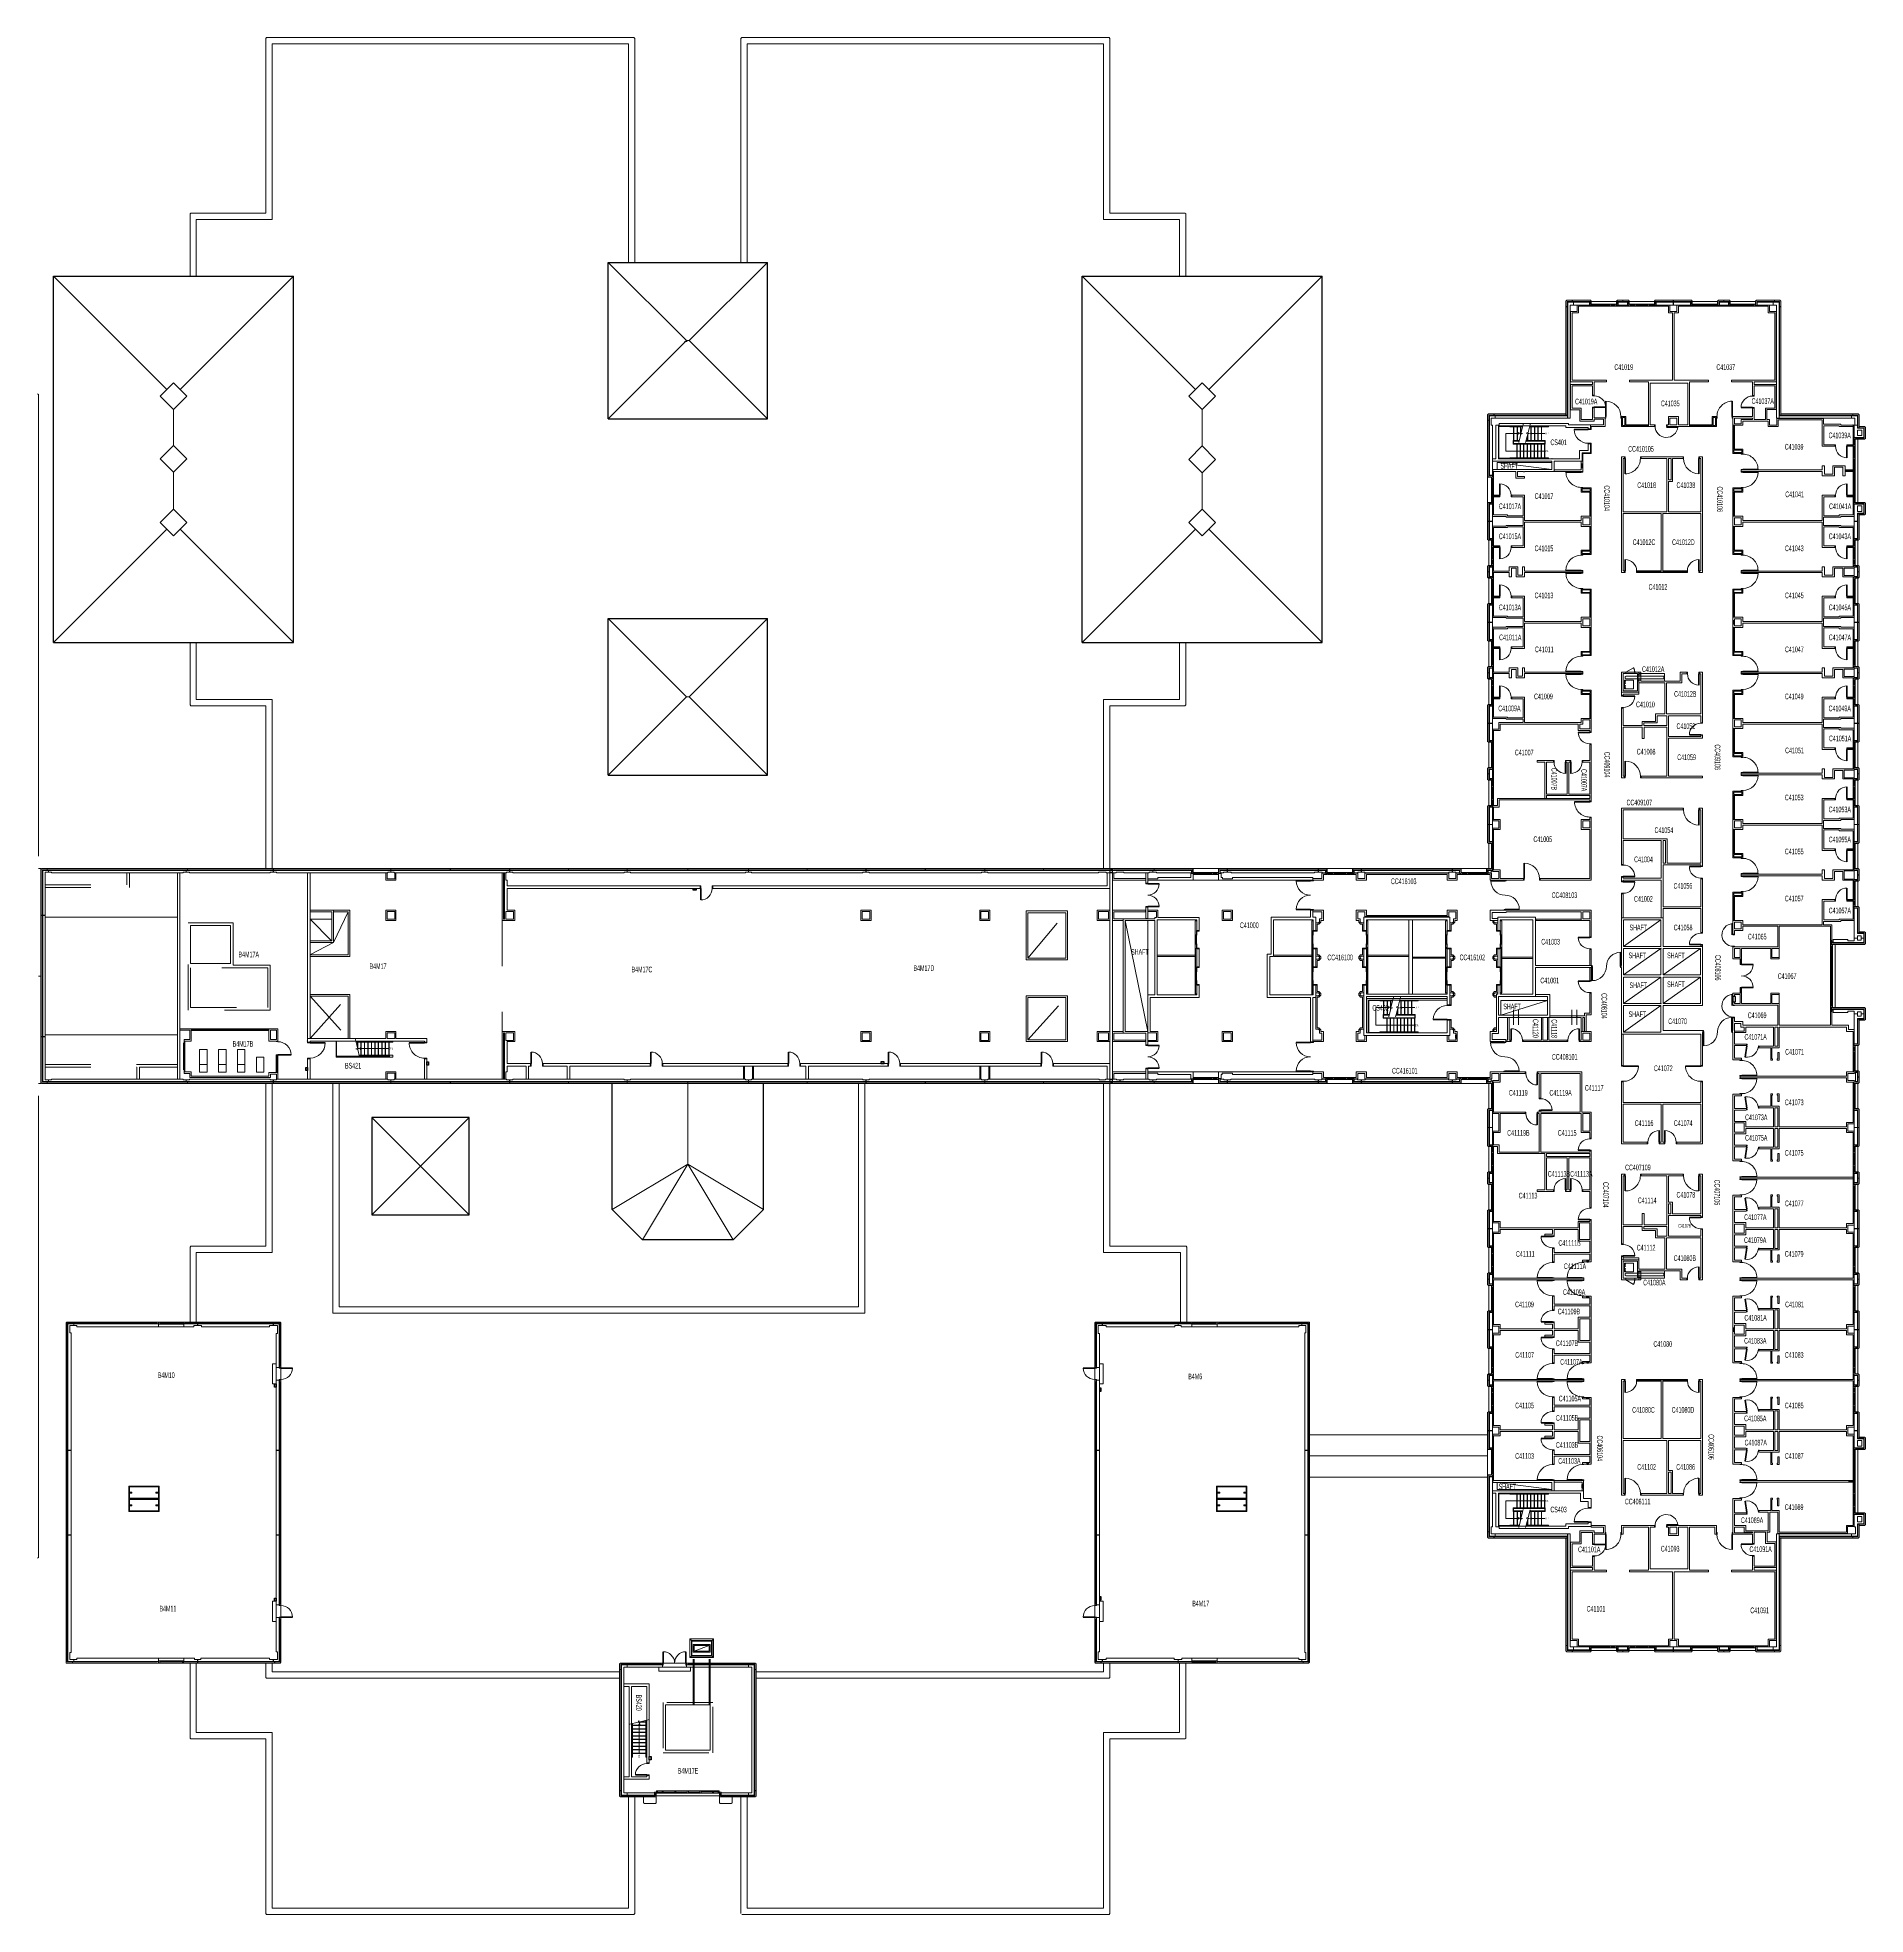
# Model space of a CAD drawing. Header units: inches. Extents: x 1.78 to 8.52, y 2.17 to 6.28.
# Drawn here: x 4.517 to 8.517, y 2.167 to 6.276 of the extents above; entities that cross this region are included whole.
import ezdxf

# ---------------------------------------------------------------- set-up
doc = ezdxf.new("R2010")
doc.units = ezdxf.units.IN
doc.header["$MEASUREMENT"] = 0
doc.header["$PDSIZE"] = -1
for name, pattern in [('CENTERX2', [0.8, 0.5, -0.1, 0.1, -0.1]), ('HIDDEN', [0.075, 0.05, -0.025]), ('PHANTOM', [0.5, 0.25, -0.05, 0.05, -0.05, 0.05, -0.05])]:
    doc.linetypes.add(name, pattern=pattern)
for name, color, linetype, lineweight in [('LEVEL_14', 7, 'Continuous', 15), ('LEVEL_15', 7, 'Continuous', 15), ('LEVEL_16', 7, 'Continuous', 15), ('LEVEL_18', 7, 'Continuous', 15), ('LEVEL_20', 7, 'Continuous', 15), ('LEVEL_21', 7, 'Continuous', 15), ('LEVEL_22', 7, 'Continuous', 15), ('LEVEL_23', 7, 'Continuous', 15), ('LEVEL_24', 7, 'Continuous', 15), ('LEVEL_25', 7, 'Continuous', 15), ('LEVEL_26', 7, 'Continuous', 15), ('LEVEL_35', 7, 'Continuous', 15), ('LEVEL_38', 7, 'Continuous', 15), ('LEVEL_40', 7, 'Continuous', 15), ('LEVEL_48', 7, 'Continuous', 15), ('LEVEL_52', 7, 'Continuous', 15), ('LEVEL_54', 7, 'Continuous', 15), ('LEVEL_57', 7, 'Continuous', 15), ('LEVEL_9', 7, 'Continuous', 15)]:
    doc.layers.add(name, color=color, linetype=linetype, lineweight=lineweight)
doc.styles.add('SLDTEXTSTYLE0', font='TXT', dxfattribs={"width": 0.75})
doc.styles.add('SLDTEXTSTYLE1', font='TXT', dxfattribs={"width": 0.5625})
doc.styles.add('SLDTEXTSTYLE2', font='TXT', dxfattribs={"width": 0.5625})
doc.styles.add('SLDTEXTSTYLE3', font='TXT', dxfattribs={"width": 0.566242})
doc.styles.add('SLDTEXTSTYLE4', font='TXT', dxfattribs={"width": 0.5625})
doc.styles.add('SLDTEXTSTYLE5', font='TXT', dxfattribs={"width": 0.5625})

msp = doc.modelspace()

# ---------------------------------------------------------------- linework, layer by layer
at = {"layer": 'LEVEL_14', "color": 3, "linetype": 'PHANTOM', "lineweight": 0}
msp.add_line((4.8358, 4.075), (4.8358, 4.0158), dxfattribs=at)
at = {"layer": 'LEVEL_15', "color": 32, "linetype": 'Continuous', "lineweight": 0}
for p, q in [((7.8615, 5.699), (7.8633, 5.7008)), ((7.8615, 5.699), (7.8615, 5.6872)), ((7.864, 5.6872), (7.8615, 5.6872)), ((7.8615, 5.6868), (7.8615, 5.4495)), ((7.864, 5.6868), (7.8615, 5.6868)), ((7.8752, 5.7008), (7.8633, 5.7008)), ((7.8752, 5.6983), (7.864, 5.6983)), ((7.864, 5.6983), (7.864, 5.6872)), ((7.864, 5.6868), (7.864, 5.4495)), ((7.8654, 5.697), (7.8654, 5.4428)), ((7.878, 5.697), (7.8654, 5.697)), ((7.8707, 5.6903), (7.8707, 5.4428)), ((7.878, 5.6903), (7.8707, 5.6903)), ((7.8752, 5.6983), (7.8752, 5.7008)), ((7.915, 5.7008), (7.8755, 5.7008)), ((7.8755, 5.6983), (7.8755, 5.7008)), ((7.9143, 5.6983), (7.8755, 5.6983)), ((7.878, 5.6903), (7.878, 5.697)), ((7.9129, 5.697), (7.8783, 5.697)), ((7.8783, 5.6903), (7.8783, 5.697)), ((7.9129, 5.6903), (7.8783, 5.6903)), ((7.9129, 5.6903), (7.9129, 5.697)), ((7.9132, 5.6926), (7.9143, 5.6926)), ((7.9132, 5.6926), (7.9132, 5.6901)), ((7.9132, 5.6901), (7.9168, 5.6901)), ((7.9143, 5.6926), (7.9143, 5.6983)), ((7.915, 5.7008), (7.9168, 5.699)), ((7.9166, 5.6981), (7.9721, 5.6981)), ((7.9168, 5.6901), (7.9168, 5.699)), ((7.9721, 5.699), (7.974, 5.7008)), ((7.9721, 5.699), (7.9721, 5.6901)), ((7.9721, 5.6901), (7.9758, 5.6901)), ((7.9858, 5.7008), (7.974, 5.7008)), ((7.9858, 5.6983), (7.9746, 5.6983)), ((7.9746, 5.6983), (7.9746, 5.6926)), ((7.9746, 5.6926), (7.9758, 5.6926)), ((7.9758, 5.6926), (7.9758, 5.6901)), ((7.9959, 5.697), (7.976, 5.697)), ((7.976, 5.6903), (7.976, 5.697)), ((7.9959, 5.6903), (7.976, 5.6903)), ((7.9858, 5.6983), (7.9858, 5.7008)), ((7.998, 5.7008), (7.9861, 5.7008)), ((7.9861, 5.6983), (7.9861, 5.7008)), ((7.9973, 5.6983), (7.9861, 5.6983)), ((7.9959, 5.6903), (7.9959, 5.697)), ((7.9962, 5.6926), (7.9973, 5.6926)), ((7.9962, 5.6926), (7.9962, 5.6901)), ((7.9962, 5.6901), (7.9998, 5.6901)), ((7.9973, 5.6926), (7.9973, 5.6983)), ((7.998, 5.7008), (7.9998, 5.699)), ((7.9995, 5.6981), (8.0551, 5.6981)), ((7.9998, 5.6901), (7.9998, 5.699)), ((8.0551, 5.699), (8.0569, 5.7008)), ((8.0551, 5.6901), (8.0551, 5.699)), ((8.0587, 5.6901), (8.0551, 5.6901)), ((8.0569, 5.7008), (8.0964, 5.7008)), ((8.0576, 5.6926), (8.0576, 5.6983)), ((8.0576, 5.6983), (8.0964, 5.6983)), ((8.0587, 5.6926), (8.0576, 5.6926)), ((8.0587, 5.6901), (8.0587, 5.6926)), ((8.059, 5.697), (8.0964, 5.697)), ((8.059, 5.697), (8.059, 5.6903)), ((8.059, 5.6903), (8.0964, 5.6903)), ((8.0964, 5.7008), (8.0964, 5.6983)), ((8.0964, 5.697), (8.0964, 5.6903)), ((8.0967, 5.7008), (8.1362, 5.7008)), ((8.0967, 5.7008), (8.0967, 5.6983)), ((8.0967, 5.6983), (8.1355, 5.6983)), ((8.1342, 5.697), (8.0967, 5.697)), ((8.0967, 5.6903), (8.0967, 5.697)), ((8.1342, 5.6903), (8.0967, 5.6903)), ((8.1342, 5.6903), (8.1342, 5.697)), ((8.1355, 5.6926), (8.1344, 5.6926)), ((8.1344, 5.6901), (8.1344, 5.6926)), ((8.138, 5.6901), (8.1344, 5.6901)), ((8.1355, 5.6983), (8.1355, 5.6926)), ((8.138, 5.699), (8.1362, 5.7008)), ((8.1378, 5.6981), (8.1933, 5.6981)), ((8.138, 5.699), (8.138, 5.6901)), ((8.1934, 5.699), (8.1952, 5.7008)), ((8.1934, 5.699), (8.1934, 5.6901)), ((8.1934, 5.6901), (8.197, 5.6901)), ((8.207, 5.7008), (8.1952, 5.7008)), ((8.207, 5.6983), (8.1959, 5.6983)), ((8.1959, 5.6983), (8.1959, 5.6926)), ((8.1959, 5.6926), (8.197, 5.6926)), ((8.197, 5.6926), (8.197, 5.6901)), ((8.2171, 5.697), (8.1972, 5.697)), ((8.1972, 5.6903), (8.1972, 5.697)), ((8.2171, 5.6903), (8.1972, 5.6903)), ((8.207, 5.6983), (8.207, 5.7008)), ((8.2192, 5.7008), (8.2073, 5.7008)), ((8.2073, 5.6983), (8.2073, 5.7008)), ((8.2185, 5.6983), (8.2073, 5.6983)), ((8.2171, 5.6903), (8.2171, 5.697)), ((8.2174, 5.6926), (8.2185, 5.6926)), ((8.2174, 5.6926), (8.2174, 5.6901)), ((8.2174, 5.6901), (8.221, 5.6901)), ((8.2185, 5.6926), (8.2185, 5.6983)), ((8.2192, 5.7008), (8.221, 5.699)), ((8.2207, 5.6981), (8.2763, 5.6981)), ((8.221, 5.6901), (8.221, 5.699)), ((8.2763, 5.699), (8.2781, 5.7008)), ((8.2763, 5.699), (8.2763, 5.6901)), ((8.2763, 5.6901), (8.2799, 5.6901)), ((8.3176, 5.7008), (8.2781, 5.7008)), ((8.3176, 5.6983), (8.2788, 5.6983)), ((8.2788, 5.6983), (8.2788, 5.6926)), ((8.2788, 5.6926), (8.2799, 5.6926)), ((8.2799, 5.6926), (8.2799, 5.6901)), ((8.2802, 5.697), (8.3148, 5.697)), ((8.2802, 5.697), (8.2802, 5.6903)), ((8.2802, 5.6903), (8.3148, 5.6903)), ((8.3148, 5.697), (8.3148, 5.6903)), ((8.3152, 5.697), (8.3277, 5.697)), ((8.3152, 5.697), (8.3152, 5.6903)), ((8.3152, 5.6903), (8.3224, 5.6903)), ((8.3176, 5.6983), (8.3176, 5.7008)), ((8.3298, 5.7008), (8.3179, 5.7008)), ((8.3179, 5.6983), (8.3179, 5.7008)), ((8.3291, 5.6983), (8.3179, 5.6983)), ((8.3224, 5.4428), (8.3224, 5.6903)), ((8.3277, 5.4428), (8.3277, 5.697)), ((8.3291, 5.6872), (8.3291, 5.6983)), ((8.3291, 5.6872), (8.3316, 5.6872)), ((8.3291, 5.4495), (8.3291, 5.6868)), ((8.3291, 5.6868), (8.3316, 5.6868)), ((8.3298, 5.7008), (8.3316, 5.699)), ((8.3316, 5.6872), (8.3316, 5.699)), ((8.3316, 5.4495), (8.3316, 5.6868)), ((7.6919, 5.452), (7.6901, 5.4502)), ((7.6901, 5.4502), (7.6901, 5.4383)), ((7.6926, 5.4383), (7.6901, 5.4383)), ((7.6901, 5.438), (7.6901, 5.3155)), ((7.6926, 5.438), (7.6901, 5.438)), ((7.7038, 5.452), (7.6919, 5.452)), ((7.7038, 5.4495), (7.6926, 5.4495)), ((7.6926, 5.4495), (7.6926, 5.4383)), ((7.6926, 5.438), (7.6926, 5.3162)), ((7.7065, 5.4481), (7.694, 5.4481)), ((7.694, 5.4481), (7.694, 5.4271)), ((7.694, 5.3176), (7.694, 5.4271)), ((7.7065, 5.4428), (7.6981, 5.4428)), ((7.6981, 5.4428), (7.6981, 5.4271)), ((7.7006, 5.4271), (7.6981, 5.4271)), ((7.7006, 5.4271), (7.7006, 5.3176)), ((7.7038, 5.4495), (7.7038, 5.452)), ((7.8612, 5.452), (7.7041, 5.452)), ((7.7041, 5.4495), (7.7041, 5.452)), ((7.8612, 5.4495), (7.7041, 5.4495)), ((7.7065, 5.4428), (7.7065, 5.4481)), ((7.8651, 5.4481), (7.7069, 5.4481)), ((7.7069, 5.4428), (7.7069, 5.4481)), ((7.8651, 5.4428), (7.7069, 5.4428)), ((7.8612, 5.4495), (7.8612, 5.452)), ((7.864, 5.4495), (7.8615, 5.4495)), ((7.8651, 5.4428), (7.8651, 5.4481)), ((7.8707, 5.4428), (7.8654, 5.4428)), ((8.3224, 5.4428), (8.3277, 5.4428)), ((8.4863, 5.4481), (8.328, 5.4481)), ((8.328, 5.4428), (8.328, 5.4481)), ((8.4863, 5.4428), (8.328, 5.4428)), ((8.3291, 5.4495), (8.3316, 5.4495)), ((8.489, 5.452), (8.3319, 5.452)), ((8.3319, 5.4495), (8.3319, 5.452)), ((8.489, 5.4495), (8.3319, 5.4495)), ((8.4863, 5.4428), (8.4863, 5.4481)), ((8.4866, 5.4481), (8.4991, 5.4481)), ((8.4866, 5.4481), (8.4866, 5.4428)), ((8.4866, 5.4428), (8.4939, 5.4428)), ((8.489, 5.4495), (8.489, 5.452)), ((8.4894, 5.452), (8.5012, 5.452)), ((8.4894, 5.452), (8.4894, 5.4495)), ((8.4894, 5.4495), (8.5005, 5.4495)), ((8.4925, 5.4006), (8.4925, 5.4271)), ((8.4925, 5.4271), (8.4991, 5.4271)), ((8.4939, 5.4428), (8.4939, 5.4271)), ((8.4991, 5.4271), (8.4939, 5.4271)), ((8.4991, 5.4481), (8.4991, 5.4271)), ((8.4991, 5.4205), (8.4991, 5.4271)), ((8.5005, 5.4495), (8.5005, 5.4218)), ((8.5012, 5.452), (8.503, 5.4502)), ((8.503, 5.4502), (8.503, 5.4218)), ((8.5034, 5.4243), (8.515, 5.4243)), ((8.5034, 5.4243), (8.5034, 5.4218)), ((8.515, 5.4243), (8.5169, 5.4225)), ((8.4923, 5.3967), (8.4923, 5.4003)), ((8.4923, 5.4003), (8.4948, 5.4003)), ((8.515, 5.3967), (8.4923, 5.3967)), ((8.4925, 5.4006), (8.4991, 5.4006)), ((8.4948, 5.3992), (8.4948, 5.4003)), ((8.5143, 5.3992), (8.4948, 5.3992)), ((8.4991, 5.4205), (8.513, 5.4205)), ((8.4991, 5.4166), (8.5091, 5.4166)), ((8.4991, 5.4045), (8.4991, 5.4166)), ((8.5091, 5.4045), (8.4991, 5.4045)), ((8.513, 5.4006), (8.4991, 5.4006)), ((8.5003, 5.3967), (8.5003, 5.3276)), ((8.503, 5.4218), (8.5005, 5.4218)), ((8.5034, 5.4218), (8.5143, 5.4218)), ((8.5091, 5.4166), (8.5091, 5.4045)), ((8.513, 5.4205), (8.513, 5.4006)), ((8.5143, 5.4218), (8.5143, 5.3992)), ((8.515, 5.3967), (8.5169, 5.3985)), ((8.5169, 5.4225), (8.5169, 5.3985)), ((7.6901, 5.3155), (7.6919, 5.3137)), ((7.6901, 5.2566), (7.6901, 5.3155)), ((7.7008, 5.3137), (7.6919, 5.3137)), ((7.6983, 5.3162), (7.6926, 5.3162)), ((7.7006, 5.3176), (7.694, 5.3176)), ((7.6983, 5.3174), (7.6983, 5.3162)), ((7.7008, 5.3174), (7.6983, 5.3174)), ((7.7008, 5.3174), (7.7008, 5.3137)), ((8.5003, 5.3276), (8.5003, 5.2584)), ((7.6918, 5.2584), (7.69, 5.2566)), ((7.69, 5.2171), (7.69, 5.2566)), ((7.6918, 5.2584), (7.7007, 5.2584)), ((7.6925, 5.2171), (7.6925, 5.2559)), ((7.6925, 5.2559), (7.6982, 5.2559)), ((7.6939, 5.2546), (7.6939, 5.2171)), ((7.7005, 5.2546), (7.6939, 5.2546)), ((7.6982, 5.2559), (7.6982, 5.2548)), ((7.7007, 5.2548), (7.6982, 5.2548)), ((7.7005, 5.2546), (7.7005, 5.2171)), ((7.7007, 5.2584), (7.7007, 5.2548)), ((8.4923, 5.2548), (8.4923, 5.2584)), ((8.4923, 5.2584), (8.515, 5.2584)), ((8.4923, 5.2548), (8.4948, 5.2548)), ((8.4925, 5.2171), (8.4925, 5.2545)), ((8.4925, 5.2545), (8.4991, 5.2545)), ((8.4948, 5.2548), (8.4948, 5.2559)), ((8.4948, 5.2559), (8.5143, 5.2559)), ((8.513, 5.2545), (8.4991, 5.2545)), ((8.4991, 5.2386), (8.4991, 5.2507)), ((8.5091, 5.2507), (8.4991, 5.2507)), ((8.4991, 5.2386), (8.5091, 5.2386)), ((8.4991, 5.2171), (8.4991, 5.2347)), ((8.4991, 5.2347), (8.513, 5.2347)), ((8.5005, 5.178), (8.5005, 5.2333)), ((8.5005, 5.2333), (8.503, 5.2333)), ((8.503, 5.1773), (8.503, 5.2333)), ((8.5143, 5.2333), (8.5034, 5.2333)), ((8.5034, 5.2308), (8.5034, 5.2333)), ((8.515, 5.2308), (8.5034, 5.2308)), ((8.5091, 5.2386), (8.5091, 5.2507)), ((8.513, 5.2347), (8.513, 5.2545)), ((8.5143, 5.2559), (8.5143, 5.2333)), ((8.515, 5.2584), (8.5169, 5.2566)), ((8.515, 5.2308), (8.5169, 5.2326)), ((8.5169, 5.2566), (8.5169, 5.2326)), ((7.69, 5.2171), (7.6925, 5.2171)), ((7.69, 5.1773), (7.69, 5.2168)), ((7.69, 5.2168), (7.6925, 5.2168)), ((7.6918, 5.1755), (7.69, 5.1773)), ((7.6925, 5.178), (7.6925, 5.2168)), ((7.6982, 5.178), (7.6925, 5.178)), ((7.7005, 5.2171), (7.6939, 5.2171)), ((7.6939, 5.1794), (7.6939, 5.2168)), ((7.6939, 5.2168), (7.7005, 5.2168)), ((7.6939, 5.1794), (7.7005, 5.1794)), ((7.6982, 5.1791), (7.6982, 5.178)), ((7.7007, 5.1791), (7.6982, 5.1791)), ((7.7005, 5.1794), (7.7005, 5.2168)), ((7.7007, 5.1791), (7.7007, 5.1755)), ((8.4923, 5.1791), (8.4923, 5.1755)), ((8.4948, 5.1791), (8.4923, 5.1791)), ((8.4925, 5.2171), (8.4991, 5.2171)), ((8.4925, 5.1794), (8.4925, 5.2168)), ((8.4925, 5.2168), (8.4991, 5.2168)), ((8.4925, 5.1794), (8.4991, 5.1794)), ((8.4948, 5.1791), (8.4948, 5.178)), ((8.4948, 5.178), (8.5005, 5.178)), ((8.4991, 5.1794), (8.4991, 5.2168)), ((8.5012, 5.1755), (8.503, 5.1773)), ((7.7007, 5.1755), (7.6918, 5.1755)), ((7.6929, 5.1199), (7.6929, 5.1755)), ((8.4923, 5.1755), (8.5012, 5.1755)), ((8.5003, 5.1757), (8.5003, 5.1202)), ((7.6901, 5.1184), (7.6919, 5.1202)), ((7.6901, 5.1184), (7.6901, 5.1065)), ((7.6926, 5.1065), (7.6901, 5.1065)), ((7.6901, 5.1062), (7.6901, 5.0944)), ((7.6926, 5.1062), (7.6901, 5.1062)), ((7.7008, 5.1202), (7.6919, 5.1202)), ((7.6983, 5.1177), (7.6926, 5.1177)), ((7.6926, 5.1177), (7.6926, 5.1065)), ((7.6926, 5.1062), (7.6926, 5.095)), ((7.6926, 5.095), (7.6983, 5.095)), ((7.694, 5.1163), (7.694, 5.0964)), ((7.7006, 5.1163), (7.694, 5.1163)), ((7.7006, 5.0964), (7.694, 5.0964)), ((7.6983, 5.1166), (7.6983, 5.1177)), ((7.6983, 5.1166), (7.7008, 5.1166)), ((7.6983, 5.095), (7.6983, 5.0962)), ((7.6983, 5.0962), (7.7008, 5.0962)), ((7.7006, 5.1163), (7.7006, 5.0964)), ((7.7008, 5.1166), (7.7008, 5.1202)), ((7.7008, 5.0925), (7.7008, 5.0962)), ((8.5012, 5.1202), (8.4923, 5.1202)), ((8.4923, 5.1202), (8.4923, 5.1165)), ((8.4948, 5.1165), (8.4923, 5.1165)), ((8.4923, 5.0962), (8.4923, 5.0925)), ((8.4948, 5.0962), (8.4923, 5.0962)), ((8.4925, 5.0964), (8.4925, 5.1163)), ((8.4925, 5.1163), (8.4991, 5.1163)), ((8.4925, 5.0964), (8.4991, 5.0964)), ((8.5005, 5.1177), (8.4948, 5.1177)), ((8.4948, 5.1177), (8.4948, 5.1165)), ((8.4948, 5.0962), (8.4948, 5.095)), ((8.4948, 5.095), (8.5005, 5.095)), ((8.4991, 5.0964), (8.4991, 5.1163)), ((8.5005, 5.1065), (8.5005, 5.1177)), ((8.5005, 5.1065), (8.503, 5.1065)), ((8.5005, 5.095), (8.5005, 5.1062)), ((8.5005, 5.1062), (8.503, 5.1062)), ((8.5012, 5.1202), (8.503, 5.1184)), ((8.503, 5.1065), (8.503, 5.1184)), ((8.503, 5.0943), (8.503, 5.1062)), ((7.6919, 5.0925), (7.6901, 5.0944)), ((7.6919, 5.0925), (7.7008, 5.0925)), ((7.6929, 5.037), (7.6929, 5.0925)), ((8.4923, 5.0925), (8.5012, 5.0925)), ((8.5003, 5.0928), (8.5003, 5.0372)), ((8.503, 5.0943), (8.5012, 5.0925)), ((7.6919, 5.0372), (7.6901, 5.0354)), ((7.6901, 4.9959), (7.6901, 5.0354)), ((7.6919, 5.0372), (7.7008, 5.0372)), ((7.6926, 4.9959), (7.6926, 5.0347)), ((7.6926, 5.0347), (7.6983, 5.0347)), ((7.694, 5.0334), (7.694, 4.9959)), ((7.7006, 5.0334), (7.694, 5.0334)), ((7.6983, 5.0347), (7.6983, 5.0336)), ((7.7008, 5.0336), (7.6983, 5.0336)), ((7.7006, 5.0334), (7.7006, 4.9959)), ((7.7008, 5.0372), (7.7008, 5.0336)), ((8.4923, 5.0336), (8.4923, 5.0372)), ((8.4923, 5.0372), (8.5012, 5.0372)), ((8.4923, 5.0336), (8.4948, 5.0336)), ((8.4925, 5.0333), (8.4925, 4.9959)), ((8.4991, 5.0333), (8.4925, 5.0333)), ((8.4948, 5.0336), (8.4948, 5.0347)), ((8.4948, 5.0347), (8.5005, 5.0347)), ((8.4991, 5.0333), (8.4991, 4.9959)), ((8.5005, 5.0347), (8.5005, 4.9959)), ((8.5012, 5.0372), (8.503, 5.0354)), ((8.503, 5.0354), (8.503, 4.9959)), ((7.6901, 4.9959), (7.6926, 4.9959)), ((7.6901, 4.9561), (7.6901, 4.9956)), ((7.6901, 4.9956), (7.6926, 4.9956)), ((7.6926, 4.9568), (7.6926, 4.9956)), ((7.7006, 4.9959), (7.694, 4.9959)), ((7.694, 4.9582), (7.694, 4.9956)), ((7.694, 4.9956), (7.7006, 4.9956)), ((7.7006, 4.9582), (7.7006, 4.9956)), ((8.4991, 4.9959), (8.4925, 4.9959)), ((8.4925, 4.9582), (8.4925, 4.9956)), ((8.4925, 4.9956), (8.4991, 4.9956)), ((8.4991, 4.9582), (8.4991, 4.9956)), ((8.503, 4.9959), (8.5005, 4.9959)), ((8.5005, 4.9956), (8.5005, 4.9568)), ((8.503, 4.9956), (8.5005, 4.9956)), ((8.503, 4.9956), (8.503, 4.9561)), ((7.0154, 4.8271), (7.0154, 4.9515)), ((7.0293, 4.8151), (7.0293, 4.9515)), ((7.6919, 4.9543), (7.6901, 4.9561)), ((7.7008, 4.9543), (7.6919, 4.9543)), ((7.6983, 4.9568), (7.6926, 4.9568)), ((7.6929, 4.8987), (7.6929, 4.9543)), ((7.694, 4.9582), (7.7006, 4.9582)), ((7.6983, 4.9579), (7.6983, 4.9568)), ((7.7008, 4.9579), (7.6983, 4.9579)), ((7.7008, 4.9579), (7.7008, 4.9543)), ((8.4923, 4.9543), (8.4923, 4.9579)), ((8.4923, 4.9579), (8.4948, 4.9579)), ((8.5012, 4.9543), (8.4923, 4.9543)), ((8.4925, 4.9582), (8.4991, 4.9582)), ((8.4948, 4.9568), (8.4948, 4.9579)), ((8.5005, 4.9568), (8.4948, 4.9568)), ((8.5003, 4.9545), (8.5003, 4.899)), ((8.5012, 4.9543), (8.503, 4.9561)), ((7.6901, 4.8972), (7.6919, 4.899)), ((7.6901, 4.8972), (7.6901, 4.8853)), ((7.7008, 4.899), (7.6919, 4.899)), ((7.6983, 4.8965), (7.6926, 4.8965)), ((7.6926, 4.8965), (7.6926, 4.8853)), ((7.694, 4.8951), (7.694, 4.8752)), ((7.7006, 4.8951), (7.694, 4.8951)), ((7.6983, 4.8954), (7.6983, 4.8965)), ((7.6983, 4.8954), (7.7008, 4.8954)), ((7.7006, 4.8951), (7.7006, 4.8752)), ((7.7008, 4.8954), (7.7008, 4.899)), ((8.5012, 4.899), (8.4923, 4.899)), ((8.4923, 4.899), (8.4923, 4.8953)), ((8.4948, 4.8953), (8.4923, 4.8953)), ((8.4925, 4.8752), (8.4925, 4.8951)), ((8.4925, 4.8951), (8.4991, 4.8951)), ((8.5005, 4.8965), (8.4948, 4.8965)), ((8.4948, 4.8965), (8.4948, 4.8953)), ((8.4991, 4.8752), (8.4991, 4.8951)), ((8.5005, 4.8853), (8.5005, 4.8965)), ((8.5012, 4.899), (8.503, 4.8972)), ((8.503, 4.8853), (8.503, 4.8972)), ((7.6926, 4.8853), (7.6901, 4.8853)), ((7.6901, 4.885), (7.6901, 4.8732)), ((7.6926, 4.885), (7.6901, 4.885)), ((7.6919, 4.8713), (7.6901, 4.8732)), ((7.6919, 4.8713), (7.7008, 4.8713)), ((7.6926, 4.885), (7.6926, 4.8738)), ((7.6926, 4.8738), (7.6983, 4.8738)), ((7.6929, 4.8158), (7.6929, 4.8713)), ((7.7006, 4.8752), (7.694, 4.8752)), ((7.6983, 4.8738), (7.6983, 4.875)), ((7.6983, 4.875), (7.7008, 4.875)), ((7.7008, 4.8713), (7.7008, 4.875)), ((8.4923, 4.875), (8.4923, 4.8713)), ((8.4948, 4.875), (8.4923, 4.875)), ((8.4923, 4.8713), (8.5012, 4.8713)), ((8.4925, 4.8752), (8.4991, 4.8752)), ((8.4948, 4.875), (8.4948, 4.8738)), ((8.4948, 4.8738), (8.5005, 4.8738)), ((8.5003, 4.8716), (8.5003, 4.816)), ((8.5005, 4.8853), (8.503, 4.8853)), ((8.5005, 4.8738), (8.5005, 4.885)), ((8.5005, 4.885), (8.503, 4.885)), ((8.503, 4.8731), (8.5012, 4.8713)), ((8.503, 4.8731), (8.503, 4.885)), ((6.8495, 4.4566), (6.8495, 4.8271)), ((6.8495, 4.8271), (7.0154, 4.8271)), ((6.8634, 4.4566), (6.8634, 4.8133)), ((6.8634, 4.8133), (7.0274, 4.8133)), ((7.0274, 4.8133), (7.0293, 4.8151)), ((7.6919, 4.816), (7.6901, 4.8142)), ((7.6901, 4.7747), (7.6901, 4.8142)), ((7.6919, 4.816), (7.7008, 4.816)), ((7.6926, 4.7747), (7.6926, 4.8135)), ((7.6926, 4.8135), (7.6983, 4.8135)), ((7.694, 4.8121), (7.694, 4.7747)), ((7.7006, 4.8121), (7.694, 4.8121)), ((7.6983, 4.8135), (7.6983, 4.8124)), ((7.7008, 4.8124), (7.6983, 4.8124)), ((7.7006, 4.8121), (7.7006, 4.7747)), ((7.7008, 4.816), (7.7008, 4.8124)), ((8.4923, 4.8124), (8.4923, 4.816)), ((8.4923, 4.816), (8.5012, 4.816)), ((8.4923, 4.8124), (8.4948, 4.8124)), ((8.4925, 4.8121), (8.4925, 4.7747)), ((8.4991, 4.8121), (8.4925, 4.8121)), ((8.4948, 4.8124), (8.4948, 4.8135)), ((8.4948, 4.8135), (8.5005, 4.8135)), ((8.4991, 4.8121), (8.4991, 4.7747)), ((8.5005, 4.8135), (8.5005, 4.7747)), ((8.5012, 4.816), (8.503, 4.8142)), ((8.503, 4.8142), (8.503, 4.7747)), ((7.6901, 4.7747), (7.6926, 4.7747)), ((7.6901, 4.7349), (7.6901, 4.7744)), ((7.6901, 4.7744), (7.6926, 4.7744)), ((7.6926, 4.7356), (7.6926, 4.7744)), ((7.7006, 4.7747), (7.694, 4.7747)), ((7.694, 4.737), (7.694, 4.7744)), ((7.694, 4.7744), (7.7006, 4.7744)), ((7.7006, 4.737), (7.7006, 4.7744)), ((8.4991, 4.7747), (8.4925, 4.7747)), ((8.4925, 4.737), (8.4925, 4.7744)), ((8.4925, 4.7744), (8.4991, 4.7744)), ((8.4991, 4.737), (8.4991, 4.7744)), ((8.503, 4.7747), (8.5005, 4.7747)), ((8.5005, 4.7744), (8.5005, 4.7356)), ((8.503, 4.7744), (8.5005, 4.7744)), ((8.503, 4.7744), (8.503, 4.7349)), ((7.6919, 4.7331), (7.6901, 4.7349)), ((7.7008, 4.7331), (7.6919, 4.7331)), ((7.6983, 4.7356), (7.6926, 4.7356)), ((7.6929, 4.6775), (7.6929, 4.7331)), ((7.694, 4.737), (7.7006, 4.737)), ((7.6983, 4.7367), (7.6983, 4.7356)), ((7.7008, 4.7367), (7.6983, 4.7367)), ((7.7008, 4.7367), (7.7008, 4.7331)), ((8.4923, 4.7331), (8.4923, 4.7367)), ((8.4923, 4.7367), (8.4948, 4.7367)), ((8.5012, 4.7331), (8.4923, 4.7331)), ((8.4925, 4.737), (8.4991, 4.737)), ((8.4948, 4.7356), (8.4948, 4.7367)), ((8.5005, 4.7356), (8.4948, 4.7356)), ((8.5003, 4.7333), (8.5003, 4.6778)), ((8.5012, 4.7331), (8.503, 4.7349)), ((7.6901, 4.676), (7.6919, 4.6778)), ((7.6901, 4.676), (7.6901, 4.6641)), ((7.6926, 4.6641), (7.6901, 4.6641)), ((7.6901, 4.6638), (7.6901, 4.6519)), ((7.6926, 4.6638), (7.6901, 4.6638)), ((7.6919, 4.6501), (7.6901, 4.6519)), ((7.7008, 4.6778), (7.6919, 4.6778)), ((7.6919, 4.6501), (7.7008, 4.6501)), ((7.6983, 4.6753), (7.6926, 4.6753)), ((7.6926, 4.6753), (7.6926, 4.6641)), ((7.6926, 4.6638), (7.6926, 4.6526)), ((7.6926, 4.6526), (7.6983, 4.6526)), ((7.6929, 4.5946), (7.6929, 4.6501)), ((7.694, 4.6739), (7.694, 4.654)), ((7.7006, 4.6739), (7.694, 4.6739)), ((7.7006, 4.654), (7.694, 4.654)), ((7.6983, 4.6742), (7.6983, 4.6753)), ((7.6983, 4.6742), (7.7008, 4.6742)), ((7.6983, 4.6526), (7.6983, 4.6538)), ((7.6983, 4.6538), (7.7008, 4.6538)), ((7.7006, 4.6739), (7.7006, 4.654)), ((7.7008, 4.6742), (7.7008, 4.6778)), ((7.7008, 4.6501), (7.7008, 4.6538)), ((8.5012, 4.6778), (8.4923, 4.6778)), ((8.4923, 4.6778), (8.4923, 4.6741)), ((8.4948, 4.6741), (8.4923, 4.6741)), ((8.4923, 4.6537), (8.4923, 4.6501)), ((8.4948, 4.6537), (8.4923, 4.6537)), ((8.4923, 4.6501), (8.5012, 4.6501)), ((8.4925, 4.654), (8.4925, 4.6739)), ((8.4925, 4.6739), (8.4991, 4.6739)), ((8.4925, 4.654), (8.4991, 4.654)), ((8.5005, 4.6753), (8.4948, 4.6753)), ((8.4948, 4.6753), (8.4948, 4.6741)), ((8.4948, 4.6537), (8.4948, 4.6526)), ((8.4948, 4.6526), (8.5005, 4.6526)), ((8.4991, 4.654), (8.4991, 4.6739)), ((8.5003, 4.6504), (8.5003, 4.5948)), ((8.5005, 4.6641), (8.5005, 4.6753)), ((8.5005, 4.6641), (8.503, 4.6641)), ((8.5005, 4.6526), (8.5005, 4.6638)), ((8.5005, 4.6638), (8.503, 4.6638)), ((8.5012, 4.6778), (8.503, 4.676)), ((8.503, 4.6519), (8.5012, 4.6501)), ((8.503, 4.6641), (8.503, 4.676)), ((8.503, 4.6519), (8.503, 4.6638)), ((7.6919, 4.5948), (7.6901, 4.593)), ((7.6901, 4.5535), (7.6901, 4.593)), ((7.6919, 4.5948), (7.7008, 4.5948)), ((7.6926, 4.5535), (7.6926, 4.5923)), ((7.6926, 4.5923), (7.6983, 4.5923)), ((7.694, 4.5909), (7.694, 4.5535)), ((7.7006, 4.5909), (7.694, 4.5909)), ((7.6983, 4.5923), (7.6983, 4.5912)), ((7.7008, 4.5912), (7.6983, 4.5912)), ((7.7006, 4.5909), (7.7006, 4.5535)), ((7.7008, 4.5948), (7.7008, 4.5912)), ((8.4923, 4.5912), (8.4923, 4.5948)), ((8.4923, 4.5948), (8.5012, 4.5948)), ((8.4923, 4.5912), (8.4948, 4.5912)), ((8.4925, 4.5909), (8.4925, 4.5535)), ((8.4991, 4.5909), (8.4925, 4.5909)), ((8.4948, 4.5912), (8.4948, 4.5923)), ((8.4948, 4.5923), (8.5005, 4.5923)), ((8.4991, 4.5909), (8.4991, 4.5535)), ((8.5005, 4.5923), (8.5005, 4.5535)), ((8.5012, 4.5948), (8.503, 4.593)), ((8.503, 4.593), (8.503, 4.5535)), ((7.6901, 4.5535), (7.6926, 4.5535)), ((7.6901, 4.5137), (7.6901, 4.5532)), ((7.6901, 4.5532), (7.6926, 4.5532)), ((7.6926, 4.5144), (7.6926, 4.5532)), ((7.7006, 4.5535), (7.694, 4.5535)), ((7.694, 4.5158), (7.694, 4.5532)), ((7.694, 4.5532), (7.7006, 4.5532)), ((7.7006, 4.5158), (7.7006, 4.5532)), ((8.4991, 4.5535), (8.4925, 4.5535)), ((8.4925, 4.5158), (8.4925, 4.5532)), ((8.4925, 4.5532), (8.4991, 4.5532)), ((8.4991, 4.5158), (8.4991, 4.5532)), ((8.503, 4.5535), (8.5005, 4.5535)), ((8.5005, 4.5532), (8.5005, 4.5144)), ((8.503, 4.5532), (8.5005, 4.5532)), ((8.503, 4.5532), (8.503, 4.5137)), ((7.6919, 4.5119), (7.6901, 4.5137)), ((7.7008, 4.5119), (7.6919, 4.5119)), ((7.6983, 4.5144), (7.6926, 4.5144)), ((7.6929, 4.5119), (7.6929, 4.4567)), ((7.694, 4.5158), (7.7006, 4.5158)), ((7.6983, 4.5155), (7.6983, 4.5144)), ((7.7008, 4.5155), (7.6983, 4.5155)), ((7.7008, 4.5155), (7.7008, 4.5119)), ((8.4923, 4.5119), (8.4923, 4.5155)), ((8.4923, 4.5155), (8.4948, 4.5155)), ((8.5012, 4.5119), (8.4923, 4.5119)), ((8.4925, 4.5158), (8.4991, 4.5158)), ((8.4948, 4.5144), (8.4948, 4.5155)), ((8.5005, 4.5144), (8.4948, 4.5144)), ((8.5003, 4.5121), (8.5003, 4.4566)), ((8.5012, 4.5119), (8.503, 4.5137)), ((4.5241, 4.4548), (4.5259, 4.4566)), ((4.5241, 4.3544), (4.5241, 4.4548)), ((4.5259, 4.4566), (4.5378, 4.4566)), ((4.5266, 4.4541), (4.5378, 4.4541)), ((4.5266, 4.3544), (4.5266, 4.4541)), ((4.528, 4.3544), (4.528, 4.4527)), ((4.528, 4.4527), (4.5333, 4.4527)), ((4.5333, 4.4527), (4.5405, 4.4527)), ((4.5333, 4.3544), (4.5333, 4.4486)), ((4.5333, 4.4486), (4.5405, 4.4486)), ((4.5378, 4.4541), (4.5378, 4.4566)), ((4.5381, 4.4541), (4.5381, 4.4566)), ((4.5381, 4.4566), (4.8447, 4.4566)), ((4.5381, 4.4541), (4.8447, 4.4541)), ((4.5405, 4.4527), (4.5405, 4.4486)), ((4.5476, 4.4527), (4.5409, 4.4527)), ((4.5409, 4.4486), (4.5409, 4.4527)), ((4.5476, 4.4486), (4.5409, 4.4486)), ((4.8353, 4.4527), (4.5476, 4.4527)), ((4.5476, 4.4486), (4.5476, 4.4474)), ((4.5476, 4.4474), (4.8353, 4.4474)), ((4.8353, 4.4527), (4.8419, 4.4527)), ((4.8353, 4.4486), (4.8419, 4.4486)), ((4.8353, 4.4486), (4.8353, 4.4474)), ((4.8419, 4.4527), (4.8419, 4.4486)), ((4.8423, 4.4527), (4.8491, 4.4527)), ((4.8423, 4.4527), (4.8423, 4.4486)), ((4.8423, 4.4486), (4.8491, 4.4486)), ((4.8447, 4.4541), (4.8447, 4.4566)), ((4.845, 4.4541), (4.845, 4.4566)), ((4.845, 4.4566), (5.0327, 4.4566)), ((4.845, 4.4541), (5.0327, 4.4541)), ((5.026, 4.4527), (4.8491, 4.4527)), ((4.8491, 4.4486), (4.8491, 4.4474)), ((4.8491, 4.4474), (5.026, 4.4474)), ((5.026, 4.4527), (5.0327, 4.4527)), ((5.026, 4.4486), (5.0327, 4.4486)), ((5.026, 4.4486), (5.026, 4.4474)), ((5.0327, 4.4541), (5.0327, 4.4566)), ((5.0327, 4.4527), (5.0327, 4.4486)), ((5.0331, 4.4541), (5.0331, 4.4566)), ((5.0331, 4.4566), (5.2899, 4.4566)), ((5.0331, 4.4541), (5.2899, 4.4541)), ((5.0331, 4.4488), (5.0331, 4.4527)), ((5.0331, 4.4527), (5.0399, 4.4527)), ((5.0331, 4.4527), (5.0331, 4.4486)), ((5.0331, 4.4486), (5.0399, 4.4486)), ((5.2832, 4.4527), (5.0399, 4.4527)), ((5.0399, 4.4486), (5.0399, 4.4474)), ((5.0399, 4.4474), (5.2832, 4.4474)), ((5.2832, 4.4527), (5.2899, 4.4527)), ((5.2832, 4.4486), (5.2899, 4.4486)), ((5.2832, 4.4486), (5.2832, 4.4474)), ((5.2899, 4.4541), (5.2899, 4.4566)), ((5.2899, 4.4527), (5.2899, 4.4486)), ((5.2902, 4.4541), (5.2902, 4.4566)), ((5.2902, 4.4566), (5.4198, 4.4566)), ((5.2902, 4.4541), (5.4198, 4.4541)), ((5.2902, 4.4488), (5.2902, 4.4527)), ((5.2902, 4.4527), (5.297, 4.4527)), ((5.2902, 4.4527), (5.2902, 4.4486)), ((5.2902, 4.4486), (5.297, 4.4486)), ((5.5431, 4.4527), (5.297, 4.4527)), ((5.297, 4.4486), (5.297, 4.4474)), ((5.297, 4.4474), (5.5431, 4.4474)), ((5.4198, 4.4566), (5.4198, 4.4541)), ((5.4202, 4.4566), (5.5498, 4.4566)), ((5.4202, 4.4566), (5.4202, 4.4541)), ((5.4202, 4.4541), (5.5498, 4.4541)), ((5.5498, 4.4527), (5.5431, 4.4527)), ((5.5498, 4.4486), (5.5431, 4.4486)), ((5.5431, 4.4474), (5.5431, 4.4486)), ((5.5498, 4.4566), (5.5498, 4.4541)), ((5.5498, 4.4486), (5.5498, 4.4527)), ((5.5501, 4.4566), (5.5501, 4.4541)), ((5.5501, 4.4566), (5.6784, 4.4566)), ((5.5501, 4.4541), (5.6784, 4.4541)), ((5.5569, 4.4527), (5.5501, 4.4527)), ((5.5501, 4.4486), (5.5501, 4.4527)), ((5.5569, 4.4486), (5.5501, 4.4486)), ((5.8003, 4.4527), (5.5569, 4.4527)), ((5.5569, 4.4486), (5.5569, 4.4474)), ((5.5569, 4.4474), (5.8003, 4.4474)), ((5.6784, 4.4566), (5.6784, 4.4541)), ((5.6787, 4.4566), (5.8069, 4.4566)), ((5.6787, 4.4566), (5.6787, 4.4541)), ((5.6787, 4.4541), (5.8069, 4.4541)), ((5.8003, 4.4527), (5.8069, 4.4527)), ((5.8003, 4.4486), (5.8069, 4.4486)), ((5.8003, 4.4486), (5.8003, 4.4474)), ((5.8069, 4.4566), (5.8069, 4.4541)), ((5.8069, 4.4527), (5.8069, 4.4486)), ((5.8073, 4.4541), (5.8073, 4.4566)), ((5.8073, 4.4566), (5.9397, 4.4566)), ((5.8073, 4.4541), (5.9397, 4.4541)), ((5.8073, 4.4488), (5.8073, 4.4527)), ((5.8073, 4.4527), (5.8141, 4.4527)), ((5.8073, 4.4527), (5.8073, 4.4486)), ((5.8073, 4.4486), (5.8141, 4.4486)), ((6.0657, 4.4527), (5.8141, 4.4527)), ((5.8141, 4.4486), (5.8141, 4.4474)), ((5.8141, 4.4474), (6.0657, 4.4474)), ((5.9397, 4.4566), (5.9397, 4.4541)), ((5.94, 4.4566), (6.0724, 4.4566)), ((5.94, 4.4566), (5.94, 4.4541)), ((5.94, 4.4541), (6.0724, 4.4541)), ((6.0657, 4.4527), (6.0724, 4.4527)), ((6.0657, 4.4486), (6.0724, 4.4486)), ((6.0657, 4.4486), (6.0657, 4.4474)), ((6.0724, 4.4566), (6.0724, 4.4541)), ((6.0724, 4.4527), (6.0724, 4.4486)), ((6.0727, 4.4541), (6.0727, 4.4566)), ((6.0727, 4.4566), (6.201, 4.4566)), ((6.0727, 4.4541), (6.201, 4.4541)), ((6.0727, 4.4488), (6.0727, 4.4527)), ((6.0727, 4.4527), (6.0795, 4.4527)), ((6.0727, 4.4527), (6.0727, 4.4486)), ((6.0727, 4.4486), (6.0795, 4.4486)), ((6.3229, 4.4527), (6.0795, 4.4527)), ((6.0795, 4.4486), (6.0795, 4.4474)), ((6.0795, 4.4474), (6.3229, 4.4474)), ((6.201, 4.4566), (6.201, 4.4541)), ((6.2013, 4.4566), (6.3295, 4.4566)), ((6.2013, 4.4566), (6.2013, 4.4541)), ((6.2013, 4.4541), (6.3295, 4.4541)), ((6.3229, 4.4527), (6.3295, 4.4527)), ((6.3229, 4.4486), (6.3295, 4.4486)), ((6.3229, 4.4486), (6.3229, 4.4474)), ((6.3295, 4.4566), (6.3295, 4.4541)), ((6.3295, 4.4527), (6.3295, 4.4486)), ((6.3299, 4.4541), (6.3299, 4.4566)), ((6.3299, 4.4566), (6.4595, 4.4566)), ((6.3299, 4.4541), (6.4595, 4.4541)), ((6.3299, 4.4488), (6.3299, 4.4527)), ((6.3299, 4.4527), (6.3367, 4.4527)), ((6.3299, 4.4527), (6.3299, 4.4486)), ((6.3299, 4.4486), (6.3367, 4.4486)), ((6.5828, 4.4527), (6.3367, 4.4527)), ((6.3367, 4.4486), (6.3367, 4.4474)), ((6.3367, 4.4474), (6.5828, 4.4474)), ((6.4595, 4.4566), (6.4595, 4.4541)), ((6.4598, 4.4566), (6.5894, 4.4566)), ((6.4598, 4.4566), (6.4598, 4.4541)), ((6.4598, 4.4541), (6.5894, 4.4541)), ((6.5828, 4.4527), (6.5894, 4.4527)), ((6.5828, 4.4486), (6.5894, 4.4486)), ((6.5828, 4.4486), (6.5828, 4.4474)), ((6.5894, 4.4566), (6.5894, 4.4541)), ((6.5894, 4.4527), (6.5894, 4.4486)), ((6.5898, 4.4541), (6.5898, 4.4566)), ((6.5898, 4.4566), (6.718, 4.4566)), ((6.5898, 4.4541), (6.718, 4.4541)), ((6.5898, 4.4527), (6.5966, 4.4527)), ((6.5898, 4.4527), (6.5898, 4.4486)), ((6.5898, 4.4486), (6.5966, 4.4486)), ((6.8385, 4.4527), (6.5966, 4.4527)), ((6.5966, 4.4486), (6.5966, 4.4474)), ((6.5966, 4.4474), (6.8385, 4.4474)), ((6.718, 4.4566), (6.718, 4.4541)), ((6.7184, 4.4566), (6.8634, 4.4566)), ((6.7184, 4.4566), (6.7184, 4.4541)), ((6.7184, 4.4541), (6.8608, 4.4541)), ((6.8385, 4.4527), (6.8551, 4.4527)), ((6.8385, 4.4486), (6.8551, 4.4486)), ((6.8385, 4.4486), (6.8385, 4.4474)), ((6.8634, 4.4527), (6.8551, 4.4527)), ((6.8551, 4.4486), (6.8551, 4.4474)), ((6.8551, 4.4474), (6.8634, 4.4474)), ((6.8608, 4.4541), (6.8608, 4.4529)), ((6.8634, 4.4529), (6.8608, 4.4529)), ((6.8634, 4.4566), (6.8634, 4.4529)), ((6.8634, 4.4527), (6.8634, 4.4474)), ((6.96, 4.4566), (6.8689, 4.4566)), ((6.8689, 4.4529), (6.8689, 4.4566)), ((6.8689, 4.4529), (6.8714, 4.4529)), ((6.8689, 4.4527), (6.8772, 4.4527)), ((6.8689, 4.4474), (6.8689, 4.4527)), ((6.8772, 4.4474), (6.8689, 4.4474)), ((6.96, 4.4541), (6.8714, 4.4541)), ((6.8714, 4.4529), (6.8714, 4.4541)), ((6.8772, 4.4527), (6.8938, 4.4527)), ((6.8772, 4.4474), (6.8772, 4.4486)), ((6.8772, 4.4486), (6.8938, 4.4486)), ((6.9491, 4.4527), (6.8938, 4.4527)), ((6.8938, 4.4474), (6.8938, 4.4486)), ((6.9491, 4.4474), (6.8938, 4.4474)), ((6.9491, 4.4527), (6.9572, 4.4527)), ((6.9491, 4.4474), (6.9491, 4.4486)), ((6.9491, 4.4486), (6.9572, 4.4486)), ((6.9572, 4.4527), (6.9572, 4.4486)), ((6.9657, 4.4527), (6.9575, 4.4527)), ((6.9575, 4.4486), (6.9575, 4.4527)), ((6.9657, 4.4486), (6.9575, 4.4486)), ((6.96, 4.4566), (6.96, 4.4541)), ((6.9603, 4.4566), (6.9603, 4.4541)), ((7.044, 4.4566), (6.9603, 4.4566)), ((7.0434, 4.4541), (6.9603, 4.4541)), ((7.042, 4.4527), (6.9657, 4.4527)), ((6.9657, 4.4474), (6.9657, 4.4486)), ((7.042, 4.4474), (6.9657, 4.4474)), ((7.042, 4.4474), (7.042, 4.4527)), ((7.0422, 4.4484), (7.0434, 4.4484)), ((7.0422, 4.4484), (7.0422, 4.4459)), ((7.0422, 4.4459), (7.0459, 4.4459)), ((7.0434, 4.4484), (7.0434, 4.4541)), ((7.0438, 4.4566), (7.103, 4.4566)), ((7.0459, 4.4548), (7.044, 4.4566)), ((7.0459, 4.4459), (7.0459, 4.4548)), ((7.103, 4.4566), (7.1011, 4.4548)), ((7.1012, 4.4548), (7.1012, 4.4459)), ((7.1012, 4.4459), (7.1048, 4.4459)), ((7.1203, 4.4566), (7.103, 4.4566)), ((7.1203, 4.4541), (7.1037, 4.4541)), ((7.1037, 4.4541), (7.1037, 4.4484)), ((7.1037, 4.4484), (7.1048, 4.4484)), ((7.1048, 4.4484), (7.1048, 4.4459)), ((7.105, 4.4527), (7.1122, 4.4527)), ((7.105, 4.4527), (7.105, 4.4474)), ((7.105, 4.4474), (7.1122, 4.4474)), ((7.1122, 4.4527), (7.1203, 4.4527)), ((7.1122, 4.4486), (7.1203, 4.4486)), ((7.1122, 4.4486), (7.1122, 4.4474)), ((7.1203, 4.4541), (7.1203, 4.4566)), ((7.1203, 4.4527), (7.1203, 4.4486)), ((7.3194, 4.4566), (7.1207, 4.4566)), ((7.1207, 4.4541), (7.1207, 4.4566)), ((7.3194, 4.4541), (7.1207, 4.4541)), ((7.1288, 4.4527), (7.1207, 4.4527)), ((7.1207, 4.4486), (7.1207, 4.4527)), ((7.1288, 4.4486), (7.1207, 4.4486)), ((7.3113, 4.4527), (7.1288, 4.4527)), ((7.1288, 4.4474), (7.1288, 4.4486)), ((7.3113, 4.4474), (7.1288, 4.4474)), ((7.3113, 4.4527), (7.3194, 4.4527)), ((7.3113, 4.4486), (7.3194, 4.4486)), ((7.3113, 4.4474), (7.3113, 4.4486)), ((7.3194, 4.4541), (7.3194, 4.4566)), ((7.3194, 4.4527), (7.3194, 4.4486)), ((7.3371, 4.4566), (7.3198, 4.4566)), ((7.3198, 4.4541), (7.3198, 4.4566)), ((7.3364, 4.4541), (7.3198, 4.4541)), ((7.3198, 4.4527), (7.3279, 4.4527)), ((7.3198, 4.4527), (7.3198, 4.4486)), ((7.3198, 4.4486), (7.3279, 4.4486)), ((7.3351, 4.4527), (7.3279, 4.4527)), ((7.3279, 4.4486), (7.3279, 4.4474)), ((7.3279, 4.4474), (7.3351, 4.4474)), ((7.3351, 4.4527), (7.3351, 4.4474)), ((7.3353, 4.4484), (7.3364, 4.4484)), ((7.3353, 4.4484), (7.3353, 4.4459)), ((7.3353, 4.4459), (7.3389, 4.4459)), ((7.3364, 4.4484), (7.3364, 4.4541)), ((7.3369, 4.4566), (7.3961, 4.4566)), ((7.3371, 4.4566), (7.3389, 4.4548)), ((7.3389, 4.4459), (7.3389, 4.4548)), ((7.3942, 4.4548), (7.3961, 4.4566)), ((7.3942, 4.4548), (7.3942, 4.4459)), ((7.3942, 4.4459), (7.3979, 4.4459)), ((7.4134, 4.4566), (7.3961, 4.4566)), ((7.4134, 4.4541), (7.3968, 4.4541)), ((7.3968, 4.4541), (7.3968, 4.4484)), ((7.3968, 4.4484), (7.3979, 4.4484)), ((7.3979, 4.4484), (7.3979, 4.4459)), ((7.3981, 4.4527), (7.4057, 4.4527)), ((7.3981, 4.4527), (7.3981, 4.4474)), ((7.3981, 4.4474), (7.4057, 4.4474)), ((7.4057, 4.4527), (7.4134, 4.4527)), ((7.4057, 4.4486), (7.4134, 4.4486)), ((7.4057, 4.4486), (7.4057, 4.4474)), ((7.4134, 4.4541), (7.4134, 4.4566)), ((7.4134, 4.4527), (7.4134, 4.4486)), ((7.6125, 4.4566), (7.4138, 4.4566)), ((7.4138, 4.4541), (7.4138, 4.4566)), ((7.6125, 4.4541), (7.4138, 4.4541)), ((7.4138, 4.4527), (7.4215, 4.4527)), ((7.4138, 4.4527), (7.4138, 4.4486)), ((7.4138, 4.4486), (7.4215, 4.4486)), ((7.6048, 4.4527), (7.4215, 4.4527)), ((7.4215, 4.4474), (7.4215, 4.4486)), ((7.6048, 4.4474), (7.4215, 4.4474)), ((7.6125, 4.4527), (7.6048, 4.4527)), ((7.6125, 4.4486), (7.6048, 4.4486)), ((7.6048, 4.4474), (7.6048, 4.4486)), ((7.6125, 4.4541), (7.6125, 4.4566)), ((7.6125, 4.4486), (7.6125, 4.4527)), ((7.6302, 4.4566), (7.6129, 4.4566)), ((7.6129, 4.4541), (7.6129, 4.4566)), ((7.6295, 4.4541), (7.6129, 4.4541)), ((7.6205, 4.4527), (7.6129, 4.4527)), ((7.6129, 4.4486), (7.6129, 4.4527)), ((7.6205, 4.4486), (7.6129, 4.4486)), ((7.6282, 4.4527), (7.6205, 4.4527)), ((7.6205, 4.4474), (7.6205, 4.4486)), ((7.6282, 4.4474), (7.6205, 4.4474)), ((7.6282, 4.4474), (7.6282, 4.4527)), ((7.6284, 4.4484), (7.6295, 4.4484)), ((7.6284, 4.4484), (7.6284, 4.4459)), ((7.6284, 4.4459), (7.632, 4.4459)), ((7.6295, 4.4484), (7.6295, 4.4541)), ((7.63, 4.4566), (7.6892, 4.4566)), ((7.6302, 4.4566), (7.632, 4.4548)), ((7.632, 4.4459), (7.632, 4.4548)), ((7.6892, 4.4567), (7.6873, 4.4548)), ((7.6873, 4.4548), (7.6873, 4.4459)), ((7.6873, 4.4459), (7.691, 4.4459)), ((7.7008, 4.4567), (7.6892, 4.4567)), ((7.6983, 4.4542), (7.6898, 4.4542)), ((7.6898, 4.4542), (7.6898, 4.4484)), ((7.6898, 4.4484), (7.691, 4.4484)), ((7.691, 4.4484), (7.691, 4.4459)), ((7.6912, 4.4528), (7.6981, 4.4528)), ((7.6912, 4.4528), (7.6912, 4.4475)), ((7.6912, 4.4475), (7.6981, 4.4475)), ((7.6981, 4.4528), (7.6981, 4.4475)), ((7.6983, 4.4511), (7.6983, 4.4542)), ((7.6983, 4.4511), (7.7008, 4.4511)), ((7.7008, 4.4511), (7.7008, 4.4567)), ((8.4923, 4.4529), (8.4923, 4.4566)), ((8.4923, 4.4566), (8.5012, 4.4566)), ((8.4923, 4.4529), (8.4948, 4.4529)), ((8.4925, 4.4527), (8.4925, 4.4328)), ((8.4991, 4.4527), (8.4925, 4.4527)), ((8.4948, 4.4529), (8.4948, 4.4541)), ((8.4948, 4.4541), (8.5005, 4.4541)), ((8.4991, 4.4527), (8.4991, 4.4328)), ((8.5005, 4.4541), (8.5005, 4.4429)), ((8.503, 4.4429), (8.5005, 4.4429)), ((8.5005, 4.4314), (8.5005, 4.4426)), ((8.5005, 4.4426), (8.503, 4.4426)), ((8.5012, 4.4566), (8.503, 4.4548)), ((8.503, 4.4548), (8.503, 4.4429)), ((8.503, 4.4307), (8.503, 4.4426)), ((7.0459, 4.4317), (7.1011, 4.4317)), ((8.4923, 4.4325), (8.4923, 4.4289)), ((8.4948, 4.4325), (8.4923, 4.4325)), ((8.4923, 4.4289), (8.5012, 4.4289)), ((8.4991, 4.4328), (8.4925, 4.4328)), ((8.4948, 4.4325), (8.4948, 4.4314)), ((8.4948, 4.4314), (8.5005, 4.4314)), ((8.5003, 4.4292), (8.5003, 4.3736)), ((8.503, 4.4307), (8.5012, 4.4289)), ((8.4923, 4.37), (8.4923, 4.3736)), ((8.4923, 4.3736), (8.5012, 4.3736)), ((8.4923, 4.37), (8.4948, 4.37)), ((8.4925, 4.3697), (8.4925, 4.3047)), ((8.4991, 4.3697), (8.4925, 4.3697)), ((8.4948, 4.37), (8.4948, 4.3711)), ((8.4948, 4.3711), (8.5005, 4.3711)), ((8.4991, 4.3697), (8.4991, 4.3144)), ((8.5005, 4.3711), (8.5005, 4.3158)), ((8.5012, 4.3736), (8.503, 4.3718)), ((8.503, 4.3718), (8.503, 4.3158)), ((4.5241, 4.3544), (4.5266, 4.3544)), ((4.5241, 4.089), (4.5241, 4.3541)), ((4.5241, 4.3541), (4.5266, 4.3541)), ((4.5266, 4.089), (4.5266, 4.3541)), ((4.528, 4.3544), (4.5333, 4.3544)), ((4.528, 4.089), (4.528, 4.3541)), ((4.528, 4.3541), (4.5333, 4.3541)), ((4.5333, 4.089), (4.5333, 4.3541)), ((8.513, 4.3144), (8.4991, 4.3144)), ((8.503, 4.3158), (8.5005, 4.3158)), ((8.515, 4.3183), (8.5034, 4.3183)), ((8.5034, 4.3158), (8.5034, 4.3183)), ((8.5143, 4.3158), (8.5034, 4.3158)), ((8.513, 4.3047), (8.513, 4.3144)), ((8.5143, 4.2932), (8.5143, 4.3158)), ((8.515, 4.3183), (8.5169, 4.3165)), ((8.5169, 4.2925), (8.5169, 4.3165)), ((8.4463, 4.2998), (8.4426, 4.2998)), ((8.4426, 4.2998), (8.4426, 4.2907)), ((8.4426, 4.2907), (8.515, 4.2907)), ((8.4463, 4.2973), (8.4451, 4.2973)), ((8.4451, 4.2973), (8.4451, 4.2932)), ((8.4451, 4.2932), (8.5143, 4.2932)), ((8.4463, 4.2973), (8.4463, 4.2998)), ((8.4465, 4.3012), (8.4781, 4.3012)), ((8.4465, 4.3012), (8.4465, 4.2946)), ((8.4465, 4.2946), (8.4781, 4.2946)), ((8.4505, 4.2907), (8.4505, 4.1524)), ((8.4781, 4.3012), (8.4781, 4.2986)), ((8.4781, 4.2986), (8.4925, 4.2986)), ((8.4991, 4.2946), (8.4781, 4.2946)), ((8.4991, 4.3047), (8.4925, 4.3047)), ((8.4991, 4.3043), (8.4925, 4.3043)), ((8.4925, 4.3043), (8.4925, 4.2986)), ((8.4952, 4.2946), (8.513, 4.2946)), ((8.5077, 4.3092), (8.4991, 4.3092)), ((8.4991, 4.3092), (8.4991, 4.3047)), ((8.4991, 4.2998), (8.4991, 4.3043)), ((8.4991, 4.2998), (8.5077, 4.2998)), ((8.5077, 4.3047), (8.5077, 4.3092)), ((8.5077, 4.3047), (8.513, 4.3047)), ((8.5077, 4.3043), (8.513, 4.3043)), ((8.5077, 4.2998), (8.5077, 4.3043)), ((8.513, 4.2946), (8.513, 4.3043)), ((8.5169, 4.2925), (8.515, 4.2907)), ((8.515, 4.1524), (8.4426, 4.1524)), ((8.4426, 4.1433), (8.4426, 4.1524)), ((8.515, 4.1524), (8.5169, 4.1506)), ((8.5169, 4.1266), (8.5169, 4.1506)), ((8.4463, 4.1433), (8.4426, 4.1433)), ((8.5143, 4.1499), (8.4451, 4.1499)), ((8.4451, 4.1458), (8.4451, 4.1499)), ((8.4463, 4.1458), (8.4451, 4.1458)), ((8.4463, 4.1433), (8.4463, 4.1458)), ((8.4465, 4.1485), (8.4781, 4.1485)), ((8.4465, 4.1419), (8.4465, 4.1485)), ((8.4465, 4.1419), (8.4781, 4.1419)), ((8.4991, 4.1485), (8.4781, 4.1485)), ((8.4781, 4.1445), (8.4925, 4.1445)), ((8.4781, 4.1445), (8.4781, 4.1419)), ((8.513, 4.1485), (8.4925, 4.1485)), ((8.4925, 4.1445), (8.4925, 4.1388)), ((8.4991, 4.1388), (8.4925, 4.1388)), ((8.4925, 4.0733), (8.4925, 4.1384)), ((8.4925, 4.1384), (8.4991, 4.1384)), ((8.5077, 4.1433), (8.4991, 4.1433)), ((8.4991, 4.1433), (8.4991, 4.1388)), ((8.4991, 4.1339), (8.4991, 4.1384)), ((8.4991, 4.1339), (8.5077, 4.1339)), ((8.4991, 4.1287), (8.513, 4.1287)), ((8.4991, 4.0733), (8.4991, 4.1287)), ((8.5005, 4.072), (8.5005, 4.1273)), ((8.5005, 4.1273), (8.503, 4.1273)), ((8.503, 4.0713), (8.503, 4.1273)), ((8.5034, 4.1273), (8.5143, 4.1273)), ((8.5034, 4.1273), (8.5034, 4.1248)), ((8.5034, 4.1248), (8.515, 4.1248)), ((8.5077, 4.1388), (8.5077, 4.1433)), ((8.5077, 4.1388), (8.513, 4.1388)), ((8.5077, 4.1339), (8.5077, 4.1384)), ((8.5077, 4.1384), (8.513, 4.1384)), ((8.513, 4.1388), (8.513, 4.1485)), ((8.513, 4.1287), (8.513, 4.1384)), ((8.5143, 4.1273), (8.5143, 4.1499)), ((8.515, 4.1248), (8.5169, 4.1266)), ((4.5241, 4.089), (4.5266, 4.089)), ((4.5241, 3.9883), (4.5241, 4.0886)), ((4.5241, 4.0886), (4.5266, 4.0886)), ((4.5266, 3.989), (4.5266, 4.0886)), ((4.528, 4.089), (4.5333, 4.089)), ((4.528, 3.9904), (4.528, 4.0886)), ((4.528, 4.0886), (4.5333, 4.0886)), ((4.5333, 3.9945), (4.5333, 4.0886)), ((8.4923, 4.0731), (8.4923, 4.0695)), ((8.4948, 4.0731), (8.4923, 4.0731)), ((8.4923, 4.0695), (8.5012, 4.0695)), ((8.4925, 4.0733), (8.4991, 4.0733)), ((8.4948, 4.0731), (8.4948, 4.072)), ((8.4948, 4.072), (8.5005, 4.072)), ((8.5003, 4.0697), (8.5003, 4.0142)), ((8.5012, 4.0695), (8.503, 4.0713)), ((4.5241, 3.9883), (4.5259, 3.9865)), ((4.5259, 3.9865), (4.5378, 3.9865)), ((4.5266, 3.989), (4.5378, 3.989)), ((4.528, 3.9904), (4.5333, 3.9904)), ((4.5333, 3.9945), (4.5405, 3.9945)), ((4.5333, 3.9904), (4.5405, 3.9904)), ((4.5378, 3.9865), (4.5378, 3.989)), ((4.5381, 3.9865), (4.5381, 3.989)), ((4.5381, 3.989), (4.8447, 3.989)), ((4.5381, 3.9865), (4.8447, 3.9865)), ((4.5405, 3.9945), (4.5405, 3.9904)), ((4.5476, 3.9945), (4.5409, 3.9945)), ((4.5409, 3.9904), (4.5409, 3.9945)), ((4.5476, 3.9904), (4.5409, 3.9904)), ((4.8353, 3.9957), (4.5476, 3.9957)), ((4.5476, 3.9945), (4.5476, 3.9957)), ((4.5476, 3.9904), (4.8353, 3.9904)), ((4.8353, 3.9945), (4.8353, 3.9957)), ((4.8353, 3.9945), (4.8419, 3.9945)), ((4.8353, 3.9904), (4.8419, 3.9904)), ((4.8419, 3.9945), (4.8419, 3.9904)), ((4.8491, 3.9945), (4.8423, 3.9945)), ((4.8423, 3.9904), (4.8423, 3.9945)), ((4.8491, 3.9904), (4.8423, 3.9904)), ((4.8447, 3.989), (4.8447, 3.9865)), ((4.845, 3.9865), (4.845, 3.989)), ((4.845, 3.989), (5.0327, 3.989)), ((4.845, 3.9865), (5.0327, 3.9865)), ((5.026, 3.9957), (4.8491, 3.9957)), ((4.8491, 3.9945), (4.8491, 3.9957)), ((4.8491, 3.9904), (5.026, 3.9904)), ((5.026, 3.9945), (5.026, 3.9957)), ((5.0327, 3.9945), (5.026, 3.9945)), ((5.0327, 3.9904), (5.026, 3.9904)), ((5.0327, 3.9904), (5.0327, 3.9945)), ((5.0327, 3.989), (5.0327, 3.9865)), ((5.0399, 3.9945), (5.0331, 3.9945)), ((5.0331, 3.9904), (5.0331, 3.9945)), ((5.0399, 3.9904), (5.0331, 3.9904)), ((5.0331, 3.9865), (5.0331, 3.989)), ((5.0331, 3.989), (5.2899, 3.989)), ((5.0331, 3.9865), (5.2899, 3.9865)), ((5.2832, 3.9957), (5.0399, 3.9957)), ((5.0399, 3.9945), (5.0399, 3.9957)), ((5.0399, 3.9904), (5.2832, 3.9904)), ((5.2832, 3.9945), (5.2832, 3.9957)), ((5.2899, 3.9945), (5.2832, 3.9945)), ((5.2899, 3.9904), (5.2832, 3.9904)), ((5.2899, 3.9904), (5.2899, 3.9945)), ((5.2899, 3.9943), (5.2899, 3.9904)), ((5.2899, 3.989), (5.2899, 3.9865)), ((5.2902, 3.9904), (5.2902, 3.9945)), ((5.297, 3.9945), (5.2902, 3.9945)), ((5.297, 3.9904), (5.2902, 3.9904)), ((5.2902, 3.9865), (5.2902, 3.989)), ((5.2902, 3.989), (5.4198, 3.989)), ((5.2902, 3.9865), (5.4198, 3.9865)), ((5.5431, 3.9957), (5.297, 3.9957)), ((5.297, 3.9945), (5.297, 3.9957)), ((5.297, 3.9904), (5.5431, 3.9904)), ((5.4198, 3.989), (5.4198, 3.9865)), ((5.4202, 3.989), (5.5498, 3.989)), ((5.4202, 3.989), (5.4202, 3.9865)), ((5.4202, 3.9865), (5.5498, 3.9865)), ((5.5431, 3.9945), (5.5431, 3.9957)), ((5.5431, 3.9945), (5.5498, 3.9945)), ((5.5431, 3.9904), (5.5498, 3.9904)), ((5.5498, 3.9945), (5.5498, 3.9904)), ((5.5498, 3.989), (5.5498, 3.9865)), ((5.5501, 3.9945), (5.5501, 3.9904)), ((5.5501, 3.9945), (5.5569, 3.9945)), ((5.5501, 3.9904), (5.5569, 3.9904)), ((5.5501, 3.9865), (5.5501, 3.989)), ((5.5501, 3.989), (5.6784, 3.989)), ((5.5501, 3.9865), (5.6784, 3.9865)), ((5.5569, 3.9957), (5.8003, 3.9957)), ((5.5569, 3.9957), (5.5569, 3.9945)), ((5.5569, 3.9904), (5.8003, 3.9904)), ((5.6784, 3.989), (5.6784, 3.9865)), ((5.6787, 3.989), (5.8069, 3.989)), ((5.6787, 3.989), (5.6787, 3.9865)), ((5.6787, 3.9865), (5.8069, 3.9865)), ((5.8003, 3.9957), (5.8003, 3.9945)), ((5.8003, 3.9945), (5.8069, 3.9945)), ((5.8003, 3.9904), (5.8069, 3.9904)), ((5.8069, 3.9945), (5.8069, 3.9904)), ((5.8069, 3.989), (5.8069, 3.9865)), ((5.8073, 3.9945), (5.8073, 3.9904)), ((5.8073, 3.9945), (5.8141, 3.9945)), ((5.8073, 3.9904), (5.8141, 3.9904)), ((5.8073, 3.9865), (5.8073, 3.989)), ((5.8073, 3.989), (5.9397, 3.989)), ((5.8073, 3.9865), (5.9397, 3.9865)), ((5.8141, 3.9957), (6.0657, 3.9957)), ((5.8141, 3.9957), (5.8141, 3.9945)), ((5.8141, 3.9904), (6.0657, 3.9904)), ((5.9397, 3.989), (5.9397, 3.9865)), ((5.9398, 3.8096), (5.9398, 3.9865)), ((5.94, 3.989), (6.0724, 3.989)), ((5.94, 3.989), (5.94, 3.9865)), ((5.94, 3.9865), (6.0724, 3.9865)), ((6.0615, 3.9959), (6.0615, 4.0243)), ((6.0615, 4.0243), (6.064, 4.0243)), ((6.0615, 3.9959), (6.064, 3.9959)), ((6.064, 3.9959), (6.064, 4.0243)), ((6.0657, 3.9957), (6.0657, 3.9945)), ((6.0657, 3.9945), (6.0724, 3.9945)), ((6.0657, 3.9904), (6.0724, 3.9904)), ((6.0724, 3.9945), (6.0724, 3.9904)), ((6.0724, 3.989), (6.0724, 3.9865)), ((6.0727, 3.9945), (6.0727, 3.9904)), ((6.0727, 3.9945), (6.0795, 3.9945)), ((6.0727, 3.9904), (6.3228, 3.9904)), ((6.0727, 3.9865), (6.0727, 3.989)), ((6.0727, 3.989), (6.2009, 3.989)), ((6.0727, 3.9865), (6.2009, 3.9865)), ((6.0795, 3.9957), (6.3229, 3.9957)), ((6.0795, 3.9957), (6.0795, 3.9945)), ((6.0811, 3.9959), (6.0811, 4.0243)), ((6.0811, 4.0243), (6.0836, 4.0243)), ((6.0811, 3.9959), (6.0836, 3.9959)), ((6.0836, 3.9959), (6.0836, 4.0243)), ((6.2009, 3.989), (6.2009, 3.9865)), ((6.2013, 3.989), (6.3295, 3.989)), ((6.2013, 3.989), (6.2013, 3.9865)), ((6.2013, 3.9865), (6.3295, 3.9865)), ((6.3228, 3.9904), (6.3229, 3.9904)), ((6.3229, 3.9957), (6.3229, 3.9945)), ((6.3229, 3.9945), (6.3295, 3.9945)), ((6.3229, 3.9904), (6.3295, 3.9904)), ((6.3295, 3.9945), (6.3295, 3.9904)), ((6.3295, 3.989), (6.3295, 3.9865)), ((6.3299, 3.9945), (6.3299, 3.9904)), ((6.3299, 3.9945), (6.3367, 3.9945)), ((6.3299, 3.9904), (6.3367, 3.9904)), ((6.3299, 3.9865), (6.3299, 3.989)), ((6.3299, 3.989), (6.4595, 3.989)), ((6.3299, 3.9865), (6.4595, 3.9865)), ((6.3367, 3.9957), (6.5828, 3.9957)), ((6.3367, 3.9957), (6.3367, 3.9945)), ((6.3367, 3.9904), (6.5828, 3.9904)), ((6.4595, 3.989), (6.4595, 3.9865)), ((6.4598, 3.989), (6.5894, 3.989)), ((6.4598, 3.989), (6.4598, 3.9865)), ((6.4598, 3.9865), (6.5894, 3.9865)), ((6.5786, 3.9959), (6.5786, 4.0243)), ((6.5786, 4.0243), (6.5811, 4.0243)), ((6.5786, 3.9959), (6.5811, 3.9959)), ((6.5811, 3.9959), (6.5811, 4.0243)), ((6.5828, 3.9957), (6.5828, 3.9945)), ((6.5828, 3.9945), (6.5894, 3.9945)), ((6.5828, 3.9904), (6.5894, 3.9904)), ((6.5894, 3.9945), (6.5894, 3.9904)), ((6.5894, 3.989), (6.5894, 3.9865)), ((6.5898, 3.9945), (6.5966, 3.9945)), ((6.5898, 3.9945), (6.5898, 3.9904)), ((6.5898, 3.9904), (6.8399, 3.9904)), ((6.5898, 3.9865), (6.5898, 3.989)), ((6.5898, 3.989), (6.718, 3.989)), ((6.5898, 3.9865), (6.718, 3.9865)), ((6.5966, 3.9957), (6.8399, 3.9957)), ((6.5966, 3.9957), (6.5966, 3.9945)), ((6.5982, 3.9959), (6.5982, 4.0243)), ((6.5982, 4.0243), (6.6007, 4.0243)), ((6.5982, 3.9959), (6.6007, 3.9959)), ((6.6007, 3.9959), (6.6007, 4.0243)), ((6.718, 3.989), (6.718, 3.9865)), ((6.7184, 3.989), (6.8608, 3.989)), ((6.7184, 3.989), (6.7184, 3.9865)), ((6.7184, 3.9865), (6.8634, 3.9865)), ((6.8399, 3.9957), (6.8399, 3.9945)), ((6.8399, 3.9945), (6.8537, 3.9945)), ((6.8399, 3.9904), (6.8537, 3.9904)), ((6.8399, 3.9904), (6.8399, 3.9904)), ((6.8537, 3.9957), (6.8634, 3.9957)), ((6.8537, 3.9957), (6.8537, 3.9945)), ((6.8634, 3.9904), (6.8537, 3.9904)), ((6.8608, 3.989), (6.8608, 3.9901)), ((6.8608, 3.9901), (6.8634, 3.9901)), ((6.8634, 3.9957), (6.8634, 3.9904)), ((6.8634, 3.9872), (6.8634, 3.9901)), ((6.8634, 3.9872), (6.8634, 3.9865)), ((6.8777, 3.9957), (6.8689, 3.9957)), ((6.8689, 3.9904), (6.8689, 3.9957)), ((6.8777, 3.9904), (6.8689, 3.9904)), ((6.8689, 3.9865), (6.8689, 3.9901)), ((6.8689, 3.9901), (6.8714, 3.9901)), ((6.96, 3.9865), (6.8689, 3.9865)), ((6.8714, 3.989), (6.8714, 3.9901)), ((6.96, 3.989), (6.8714, 3.989)), ((6.8777, 3.9945), (6.8777, 3.9957)), ((6.8777, 3.9945), (6.8853, 3.9945)), ((6.8777, 3.9904), (6.8853, 3.9904)), ((6.8853, 3.9945), (6.8853, 3.9904)), ((6.8856, 3.9945), (6.8933, 3.9945)), ((6.8856, 3.9945), (6.8856, 3.9904)), ((6.8856, 3.9904), (6.8933, 3.9904)), ((6.9496, 3.9957), (6.8933, 3.9957)), ((6.8933, 3.9957), (6.8933, 3.9945)), ((6.9496, 3.9904), (6.8933, 3.9904)), ((6.9496, 3.9904), (6.8933, 3.9904)), ((6.9496, 3.9945), (6.9496, 3.9957)), ((6.9496, 3.9945), (6.9572, 3.9945)), ((6.9496, 3.9904), (6.9572, 3.9904)), ((6.9572, 3.9945), (6.9572, 3.9904)), ((6.9657, 3.9945), (6.9575, 3.9945)), ((6.9575, 3.9904), (6.9575, 3.9945)), ((6.9657, 3.9904), (6.9575, 3.9904)), ((6.96, 3.989), (6.96, 3.9865)), ((6.9603, 3.989), (6.9603, 3.9865)), ((7.0433, 3.989), (6.9603, 3.989)), ((7.044, 3.9865), (6.9603, 3.9865)), ((7.042, 3.9957), (6.9657, 3.9957)), ((6.9657, 3.9945), (6.9657, 3.9957)), ((7.042, 3.9904), (6.9657, 3.9904)), ((7.042, 3.9904), (7.042, 3.9957)), ((7.0422, 3.9967), (7.0459, 3.9967)), ((7.0422, 3.9967), (7.0422, 3.9942)), ((7.0422, 3.9942), (7.0433, 3.9942)), ((7.0433, 3.9942), (7.0433, 3.989)), ((7.044, 3.9865), (7.0459, 3.9883)), ((7.1032, 3.9865), (7.044, 3.9865)), ((7.0459, 4.0114), (7.1011, 4.0114)), ((7.0459, 3.9967), (7.0459, 3.9883)), ((7.1048, 3.9972), (7.1011, 3.9972)), ((7.1011, 3.9972), (7.1011, 3.9883)), ((7.1011, 3.9883), (7.103, 3.9865)), ((7.103, 3.9865), (7.1203, 3.9865)), ((7.1048, 3.9947), (7.1037, 3.9947)), ((7.1037, 3.9947), (7.1037, 3.989)), ((7.1037, 3.989), (7.1203, 3.989)), ((7.1048, 3.9947), (7.1048, 3.9972)), ((7.105, 3.9957), (7.1126, 3.9957)), ((7.105, 3.9957), (7.105, 3.9904)), ((7.105, 3.9904), (7.1126, 3.9904)), ((7.1126, 3.9957), (7.1126, 3.9945)), ((7.1126, 3.9945), (7.1203, 3.9945)), ((7.1126, 3.9904), (7.1203, 3.9904)), ((7.1203, 3.9945), (7.1203, 3.9904)), ((7.1203, 3.989), (7.1203, 3.9865)), ((7.1207, 3.9945), (7.1284, 3.9945)), ((7.1207, 3.9945), (7.1207, 3.9904)), ((7.1207, 3.9904), (7.1284, 3.9904)), ((7.1207, 3.989), (7.3194, 3.989)), ((7.1207, 3.989), (7.1207, 3.9865)), ((7.1207, 3.9865), (7.3194, 3.9865)), ((7.1284, 3.9957), (7.3118, 3.9957)), ((7.1284, 3.9957), (7.1284, 3.9945)), ((7.1284, 3.9904), (7.3118, 3.9904)), ((7.3118, 3.9957), (7.3118, 3.9945)), ((7.3118, 3.9945), (7.3194, 3.9945)), ((7.3118, 3.9904), (7.3194, 3.9904)), ((7.3194, 3.9945), (7.3194, 3.9904)), ((7.3194, 3.989), (7.3194, 3.9865)), ((7.3198, 3.9945), (7.3274, 3.9945)), ((7.3198, 3.9945), (7.3198, 3.9904)), ((7.3198, 3.9904), (7.3274, 3.9904)), ((7.3365, 3.989), (7.3198, 3.989)), ((7.3198, 3.9865), (7.3198, 3.989)), ((7.3371, 3.9865), (7.3198, 3.9865)), ((7.3351, 3.9957), (7.3274, 3.9957)), ((7.3274, 3.9945), (7.3274, 3.9957)), ((7.3351, 3.9904), (7.3274, 3.9904)), ((7.3351, 3.9904), (7.3351, 3.9957)), ((7.3353, 3.9972), (7.339, 3.9972)), ((7.3353, 3.9972), (7.3353, 3.9947)), ((7.3353, 3.9947), (7.3365, 3.9947)), ((7.3365, 3.9947), (7.3365, 3.989)), ((7.3371, 3.9865), (7.339, 3.9883)), ((7.3963, 3.9865), (7.3371, 3.9865)), ((7.339, 3.9972), (7.339, 3.9883)), ((7.3979, 3.9972), (7.3942, 3.9972)), ((7.3942, 3.9972), (7.3942, 3.9883)), ((7.3942, 3.9883), (7.3961, 3.9865)), ((7.3961, 3.9865), (7.4134, 3.9865)), ((7.3979, 3.9947), (7.3968, 3.9947)), ((7.3968, 3.9947), (7.3968, 3.989)), ((7.3968, 3.989), (7.4134, 3.989)), ((7.3979, 3.9947), (7.3979, 3.9972)), ((7.3981, 3.9957), (7.4053, 3.9957)), ((7.3981, 3.9957), (7.3981, 3.9904)), ((7.3981, 3.9904), (7.4053, 3.9904)), ((7.4053, 3.9957), (7.4053, 3.9945)), ((7.4053, 3.9945), (7.4134, 3.9945)), ((7.4053, 3.9904), (7.4134, 3.9904)), ((7.4134, 3.9945), (7.4134, 3.9904)), ((7.4134, 3.989), (7.4134, 3.9865)), ((7.4219, 3.9945), (7.4138, 3.9945)), ((7.4138, 3.9904), (7.4138, 3.9945)), ((7.4219, 3.9904), (7.4138, 3.9904)), ((7.4138, 3.989), (7.6125, 3.989)), ((7.4138, 3.989), (7.4138, 3.9865)), ((7.4138, 3.9865), (7.6125, 3.9865)), ((7.4219, 3.9957), (7.6044, 3.9957)), ((7.4219, 3.9957), (7.4219, 3.9945)), ((7.4219, 3.9904), (7.6044, 3.9904)), ((7.6044, 3.9957), (7.6044, 3.9945)), ((7.6044, 3.9945), (7.6125, 3.9945)), ((7.6044, 3.9904), (7.6125, 3.9904)), ((7.6125, 3.9945), (7.6125, 3.9904)), ((7.6125, 3.989), (7.6125, 3.9865)), ((7.621, 3.9945), (7.6129, 3.9945)), ((7.6129, 3.9904), (7.6129, 3.9945)), ((7.621, 3.9904), (7.6129, 3.9904)), ((7.6295, 3.989), (7.6129, 3.989)), ((7.6129, 3.9865), (7.6129, 3.989)), ((7.6302, 3.9865), (7.6129, 3.9865)), ((7.6282, 3.9957), (7.621, 3.9957)), ((7.621, 3.9945), (7.621, 3.9957)), ((7.6282, 3.9904), (7.621, 3.9904)), ((7.6282, 3.9904), (7.6282, 3.9957)), ((7.6284, 3.9972), (7.632, 3.9972)), ((7.6284, 3.9972), (7.6284, 3.9947)), ((7.6284, 3.9947), (7.6295, 3.9947)), ((7.6295, 3.9947), (7.6295, 3.989)), ((7.632, 3.9883), (7.6302, 3.9865)), ((7.6894, 3.9865), (7.6302, 3.9865)), ((7.632, 3.9972), (7.632, 3.9883)), ((7.691, 3.9972), (7.6873, 3.9972)), ((7.6873, 3.9972), (7.6873, 3.9883)), ((7.6873, 3.9883), (7.6892, 3.9865)), ((7.6892, 3.9865), (7.7006, 3.9865)), ((7.691, 3.9947), (7.6899, 3.9947)), ((7.6899, 3.9947), (7.6899, 3.989)), ((7.6899, 3.989), (7.698, 3.989)), ((7.691, 3.9947), (7.691, 3.9972)), ((7.6912, 3.9957), (7.6978, 3.9957)), ((7.6912, 3.9957), (7.6912, 3.9904)), ((7.6912, 3.9904), (7.6978, 3.9904)), ((7.6929, 3.9312), (7.6929, 3.9865)), ((7.6978, 3.9957), (7.6978, 3.9904)), ((7.698, 3.989), (7.698, 3.992)), ((7.698, 3.992), (7.7006, 3.992)), ((7.7006, 3.9865), (7.7006, 3.992)), ((8.4923, 4.0086), (8.4923, 4.0142)), ((8.4923, 4.0142), (8.5012, 4.0142)), ((8.4923, 4.0086), (8.4948, 4.0086)), ((8.4923, 3.9865), (8.4923, 3.992)), ((8.4923, 3.992), (8.4948, 3.992)), ((8.5012, 3.9865), (8.4923, 3.9865)), ((8.4948, 4.0086), (8.4948, 4.0117)), ((8.4948, 4.0117), (8.5005, 4.0117)), ((8.4948, 3.989), (8.4948, 3.992)), ((8.5005, 3.989), (8.4948, 3.989)), ((8.4952, 3.9904), (8.4952, 4.0103)), ((8.4952, 4.0103), (8.4991, 4.0103)), ((8.4952, 3.9904), (8.4991, 3.9904)), ((8.4991, 3.9904), (8.4991, 4.0103)), ((8.5003, 3.9868), (8.5003, 3.9312)), ((8.5005, 4.0117), (8.5005, 4.0005)), ((8.503, 4.0005), (8.5005, 4.0005)), ((8.5005, 4.0002), (8.5005, 3.989)), ((8.503, 4.0002), (8.5005, 4.0002)), ((8.5012, 4.0142), (8.503, 4.0123)), ((8.5012, 3.9865), (8.503, 3.9883)), ((8.503, 4.0123), (8.503, 4.0005)), ((8.503, 4.0002), (8.503, 3.9883)), ((7.6919, 3.9312), (7.6901, 3.9294)), ((7.6901, 3.8899), (7.6901, 3.9294)), ((7.6919, 3.9312), (7.7008, 3.9312)), ((7.6926, 3.8899), (7.6926, 3.9287)), ((7.6926, 3.9287), (7.6983, 3.9287)), ((7.694, 3.9273), (7.694, 3.8899)), ((7.7006, 3.9273), (7.694, 3.9273)), ((7.6983, 3.9287), (7.6983, 3.9276)), ((7.7008, 3.9276), (7.6983, 3.9276)), ((7.7006, 3.9273), (7.7006, 3.8899)), ((7.7008, 3.9312), (7.7008, 3.9276)), ((8.4923, 3.9276), (8.4923, 3.9312)), ((8.4923, 3.9312), (8.5012, 3.9312)), ((8.4923, 3.9276), (8.4948, 3.9276)), ((8.4925, 3.9273), (8.4925, 3.8899)), ((8.4991, 3.9273), (8.4925, 3.9273)), ((8.4948, 3.9276), (8.4948, 3.9287)), ((8.4948, 3.9287), (8.5005, 3.9287)), ((8.4991, 3.9273), (8.4991, 3.8899)), ((8.5005, 3.9287), (8.5005, 3.8899)), ((8.5012, 3.9312), (8.503, 3.9294)), ((8.503, 3.9294), (8.503, 3.8899)), ((7.6901, 3.8899), (7.6926, 3.8899)), ((7.6901, 3.8501), (7.6901, 3.8896)), ((7.6901, 3.8896), (7.6926, 3.8896)), ((7.6926, 3.8508), (7.6926, 3.8896)), ((7.7006, 3.8899), (7.694, 3.8899)), ((7.694, 3.8522), (7.694, 3.8896)), ((7.694, 3.8896), (7.7006, 3.8896)), ((7.7006, 3.8522), (7.7006, 3.8896)), ((8.4991, 3.8899), (8.4925, 3.8899)), ((8.4925, 3.8521), (8.4925, 3.8896)), ((8.4925, 3.8896), (8.4991, 3.8896)), ((8.4991, 3.8521), (8.4991, 3.8896)), ((8.503, 3.8899), (8.5005, 3.8899)), ((8.5005, 3.8896), (8.5005, 3.8508)), ((8.503, 3.8896), (8.5005, 3.8896)), ((8.503, 3.8896), (8.503, 3.8501)), ((7.6919, 3.8483), (7.6901, 3.8501)), ((7.7008, 3.8483), (7.6919, 3.8483)), ((7.6983, 3.8508), (7.6926, 3.8508)), ((7.6929, 3.7927), (7.6929, 3.8483)), ((7.694, 3.8522), (7.7006, 3.8522)), ((7.6983, 3.8519), (7.6983, 3.8508)), ((7.7008, 3.8519), (7.6983, 3.8519)), ((7.7008, 3.8519), (7.7008, 3.8483)), ((8.4923, 3.8483), (8.4923, 3.8519)), ((8.4923, 3.8519), (8.4948, 3.8519)), ((8.5012, 3.8483), (8.4923, 3.8483)), ((8.4925, 3.8521), (8.4991, 3.8521)), ((8.4948, 3.8508), (8.4948, 3.8519)), ((8.5005, 3.8508), (8.4948, 3.8508)), ((8.5003, 3.8485), (8.5003, 3.793)), ((8.5012, 3.8483), (8.503, 3.8501)), ((5.9398, 3.8096), (5.7741, 3.7106)), ((5.9398, 3.8096), (5.8408, 3.6438)), ((6.1055, 3.7106), (5.9398, 3.8096)), ((5.9398, 3.8096), (6.0388, 3.6438)), ((7.6901, 3.7912), (7.6919, 3.793)), ((7.6901, 3.7912), (7.6901, 3.7793)), ((7.7008, 3.793), (7.6919, 3.793)), ((7.6983, 3.7905), (7.6926, 3.7905)), ((7.6926, 3.7905), (7.6926, 3.7793)), ((7.694, 3.7891), (7.694, 3.7692)), ((7.7006, 3.7891), (7.694, 3.7891)), ((7.6983, 3.7893), (7.6983, 3.7905)), ((7.6983, 3.7893), (7.7008, 3.7893)), ((7.7006, 3.7891), (7.7006, 3.7692)), ((7.7008, 3.7893), (7.7008, 3.793)), ((8.5012, 3.793), (8.4923, 3.793)), ((8.4923, 3.793), (8.4923, 3.7893)), ((8.4948, 3.7893), (8.4923, 3.7893)), ((8.4925, 3.7692), (8.4925, 3.7891)), ((8.4925, 3.7891), (8.4991, 3.7891)), ((8.5005, 3.7904), (8.4948, 3.7904)), ((8.4948, 3.7904), (8.4948, 3.7893)), ((8.4991, 3.7692), (8.4991, 3.7891)), ((8.5005, 3.7793), (8.5005, 3.7904)), ((8.5012, 3.793), (8.503, 3.7911)), ((8.503, 3.7793), (8.503, 3.7911)), ((7.6926, 3.7793), (7.6901, 3.7793)), ((7.6901, 3.779), (7.6901, 3.7671)), ((7.6926, 3.779), (7.6901, 3.779)), ((7.6919, 3.7653), (7.6901, 3.7671)), ((7.6919, 3.7653), (7.7008, 3.7653)), ((7.6926, 3.779), (7.6926, 3.7678)), ((7.6926, 3.7678), (7.6983, 3.7678)), ((7.6929, 3.7098), (7.6929, 3.7653)), ((7.7006, 3.7692), (7.694, 3.7692)), ((7.6983, 3.7678), (7.6983, 3.7689)), ((7.6983, 3.7689), (7.7008, 3.7689)), ((7.7008, 3.7653), (7.7008, 3.7689)), ((8.4923, 3.7689), (8.4923, 3.7653)), ((8.4948, 3.7689), (8.4923, 3.7689)), ((8.4923, 3.7653), (8.5012, 3.7653)), ((8.4925, 3.7692), (8.4991, 3.7692)), ((8.4948, 3.7689), (8.4948, 3.7678)), ((8.4948, 3.7678), (8.5005, 3.7678)), ((8.5003, 3.7656), (8.5003, 3.71)), ((8.5005, 3.7793), (8.503, 3.7793)), ((8.5005, 3.7678), (8.5005, 3.779)), ((8.5005, 3.779), (8.503, 3.779)), ((8.503, 3.7671), (8.5012, 3.7653)), ((8.503, 3.7671), (8.503, 3.779)), ((7.6919, 3.71), (7.6901, 3.7082)), ((7.6901, 3.6687), (7.6901, 3.7082)), ((7.6919, 3.71), (7.7008, 3.71)), ((7.6926, 3.6687), (7.6926, 3.7075)), ((7.6926, 3.7075), (7.6983, 3.7075)), ((7.694, 3.7061), (7.694, 3.6687)), ((7.7006, 3.7061), (7.694, 3.7061)), ((7.6983, 3.7075), (7.6983, 3.7064)), ((7.7008, 3.7064), (7.6983, 3.7064)), ((7.7006, 3.7061), (7.7006, 3.6687)), ((7.7008, 3.71), (7.7008, 3.7064)), ((8.4923, 3.7064), (8.4923, 3.71)), ((8.4923, 3.71), (8.5012, 3.71)), ((8.4923, 3.7064), (8.4948, 3.7064)), ((8.4925, 3.7061), (8.4925, 3.6687)), ((8.4991, 3.7061), (8.4925, 3.7061)), ((8.4948, 3.7064), (8.4948, 3.7075)), ((8.4948, 3.7075), (8.5005, 3.7075)), ((8.4991, 3.7061), (8.4991, 3.6687)), ((8.5005, 3.7075), (8.5005, 3.6687)), ((8.5012, 3.71), (8.503, 3.7082)), ((8.503, 3.7082), (8.503, 3.6687)), ((7.6901, 3.6687), (7.6926, 3.6687)), ((7.6901, 3.6289), (7.6901, 3.6684)), ((7.6901, 3.6684), (7.6926, 3.6684)), ((7.6926, 3.6296), (7.6926, 3.6684)), ((7.7006, 3.6687), (7.694, 3.6687)), ((7.694, 3.631), (7.694, 3.6684)), ((7.694, 3.6684), (7.7006, 3.6684)), ((7.7006, 3.631), (7.7006, 3.6684)), ((8.4991, 3.6687), (8.4925, 3.6687)), ((8.4925, 3.6309), (8.4925, 3.6684)), ((8.4925, 3.6684), (8.4991, 3.6684)), ((8.4991, 3.6309), (8.4991, 3.6684)), ((8.503, 3.6687), (8.5005, 3.6687)), ((8.5005, 3.6684), (8.5005, 3.6296)), ((8.503, 3.6684), (8.5005, 3.6684)), ((8.503, 3.6684), (8.503, 3.6289)), ((7.6919, 3.6271), (7.6901, 3.6289)), ((7.7008, 3.6271), (7.6919, 3.6271)), ((7.6983, 3.6296), (7.6926, 3.6296)), ((7.6929, 3.5715), (7.6929, 3.6271)), ((7.694, 3.631), (7.7006, 3.631)), ((7.6983, 3.6307), (7.6983, 3.6296)), ((7.7008, 3.6307), (7.6983, 3.6307)), ((7.7008, 3.6307), (7.7008, 3.6271)), ((8.4923, 3.6271), (8.4923, 3.6307)), ((8.4923, 3.6307), (8.4948, 3.6307)), ((8.5012, 3.6271), (8.4923, 3.6271)), ((8.4925, 3.6309), (8.4991, 3.6309)), ((8.4948, 3.6296), (8.4948, 3.6307)), ((8.5005, 3.6296), (8.4948, 3.6296)), ((8.5003, 3.6273), (8.5003, 3.5718)), ((8.5012, 3.6271), (8.503, 3.6289)), ((7.6901, 3.57), (7.6919, 3.5718)), ((7.6901, 3.57), (7.6901, 3.5581)), ((7.6926, 3.5581), (7.6901, 3.5581)), ((7.6901, 3.5578), (7.6901, 3.5459)), ((7.6926, 3.5578), (7.6901, 3.5578)), ((7.6919, 3.5441), (7.6901, 3.5459)), ((7.7008, 3.5718), (7.6919, 3.5718)), ((7.6919, 3.5441), (7.7008, 3.5441)), ((7.6983, 3.5693), (7.6926, 3.5693)), ((7.6926, 3.5693), (7.6926, 3.5581)), ((7.6926, 3.5578), (7.6926, 3.5466)), ((7.6926, 3.5466), (7.6983, 3.5466)), ((7.6929, 3.4886), (7.6929, 3.5441)), ((7.694, 3.5679), (7.694, 3.548)), ((7.7006, 3.5679), (7.694, 3.5679)), ((7.7006, 3.548), (7.694, 3.548)), ((7.6983, 3.5681), (7.6983, 3.5693)), ((7.6983, 3.5681), (7.7008, 3.5681)), ((7.6983, 3.5466), (7.6983, 3.5477)), ((7.6983, 3.5477), (7.7008, 3.5477)), ((7.7006, 3.5679), (7.7006, 3.548)), ((7.7008, 3.5681), (7.7008, 3.5718)), ((7.7008, 3.5441), (7.7008, 3.5477)), ((8.5012, 3.5718), (8.4923, 3.5718)), ((8.4923, 3.5718), (8.4923, 3.5681)), ((8.4948, 3.5681), (8.4923, 3.5681)), ((8.4923, 3.5477), (8.4923, 3.5441)), ((8.4948, 3.5477), (8.4923, 3.5477)), ((8.4923, 3.5441), (8.5012, 3.5441)), ((8.4925, 3.548), (8.4925, 3.5679)), ((8.4925, 3.5679), (8.4991, 3.5679)), ((8.4925, 3.548), (8.4991, 3.548)), ((8.5005, 3.5692), (8.4948, 3.5692)), ((8.4948, 3.5692), (8.4948, 3.5681)), ((8.4948, 3.5477), (8.4948, 3.5466)), ((8.4948, 3.5466), (8.5005, 3.5466)), ((8.4991, 3.548), (8.4991, 3.5679)), ((8.5003, 3.5444), (8.5003, 3.4888)), ((8.5005, 3.5581), (8.5005, 3.5692)), ((8.5005, 3.5581), (8.503, 3.5581)), ((8.5005, 3.5466), (8.5005, 3.5578)), ((8.5005, 3.5578), (8.503, 3.5578)), ((8.5012, 3.5718), (8.503, 3.5699)), ((8.503, 3.5459), (8.5012, 3.5441)), ((8.503, 3.5581), (8.503, 3.5699)), ((8.503, 3.5459), (8.503, 3.5578)), ((4.5812, 3.4639), (4.5794, 3.4621)), ((4.5794, 3.4621), (4.5794, 3.4503)), ((4.5931, 3.4639), (4.5812, 3.4639)), ((4.5931, 3.4614), (4.5819, 3.4614)), ((4.5819, 3.4614), (4.5819, 3.4503)), ((4.5833, 3.4404), (4.5833, 3.46)), ((4.5833, 3.46), (4.5958, 3.46)), ((4.5872, 3.4404), (4.5872, 3.4561)), ((4.5872, 3.4561), (4.5958, 3.4561)), ((4.5931, 3.4614), (4.5931, 3.4639)), ((4.5934, 3.4639), (4.7813, 3.4639)), ((4.5934, 3.4639), (4.5934, 3.4614)), ((4.5934, 3.4614), (4.7788, 3.4614)), ((4.5958, 3.4561), (4.5958, 3.46)), ((4.5962, 3.4561), (4.5962, 3.46)), ((4.5962, 3.46), (4.6029, 3.46)), ((4.5962, 3.4561), (4.6029, 3.4561)), ((4.6029, 3.46), (4.7813, 3.46)), ((4.6029, 3.4561), (4.6029, 3.4534)), ((4.6029, 3.4534), (4.7813, 3.4534)), ((4.7788, 3.4603), (4.7788, 3.4614)), ((4.7788, 3.4603), (4.7813, 3.4603)), ((4.7813, 3.4603), (4.7813, 3.4639)), ((4.7813, 3.46), (4.7813, 3.4534)), ((4.7813, 3.4534), (4.8366, 3.4534)), ((4.8366, 3.4603), (4.8366, 3.4639)), ((4.8366, 3.4639), (4.8668, 3.4639)), ((4.8366, 3.4603), (4.8391, 3.4603)), ((4.8366, 3.46), (4.8366, 3.4534)), ((4.8366, 3.46), (4.8587, 3.46)), ((4.8366, 3.4534), (4.8587, 3.4534)), ((4.8391, 3.4603), (4.8391, 3.4614)), ((4.8391, 3.4614), (4.8668, 3.4614)), ((4.8587, 3.46), (4.8668, 3.46)), ((4.8587, 3.4561), (4.8587, 3.4534)), ((4.8587, 3.4561), (4.8668, 3.4561)), ((4.8668, 3.4614), (4.8668, 3.4639)), ((4.8668, 3.46), (4.8668, 3.4561)), ((4.8672, 3.4614), (4.8672, 3.4639)), ((4.8672, 3.4639), (5.0355, 3.4639)), ((4.8672, 3.4614), (5.0355, 3.4614)), ((4.8753, 3.46), (4.8672, 3.46)), ((4.8672, 3.4561), (4.8672, 3.46)), ((4.8753, 3.4561), (4.8672, 3.4561)), ((4.8753, 3.46), (5.0246, 3.46)), ((4.8753, 3.4561), (4.8753, 3.4534)), ((4.8753, 3.4534), (5.0246, 3.4534)), ((5.0246, 3.46), (5.0327, 3.46)), ((5.0246, 3.4561), (5.0246, 3.4534)), ((5.0246, 3.4561), (5.0327, 3.4561)), ((5.0327, 3.4561), (5.0327, 3.46)), ((5.0331, 3.4561), (5.0331, 3.46)), ((5.0331, 3.46), (5.0456, 3.46)), ((5.0331, 3.4561), (5.0417, 3.4561)), ((5.0355, 3.4614), (5.0355, 3.4639)), ((5.0358, 3.4614), (5.0358, 3.4639)), ((5.0358, 3.4639), (5.0477, 3.4639)), ((5.0358, 3.4614), (5.047, 3.4614)), ((5.0417, 3.4561), (5.0417, 3.439)), ((5.0456, 3.46), (5.0456, 3.439)), ((5.047, 3.4614), (5.047, 3.4506)), ((5.0477, 3.4639), (5.0495, 3.4621)), ((5.0495, 3.4621), (5.0495, 3.4506)), ((6.832, 3.4639), (6.8302, 3.4621)), ((6.8302, 3.4503), (6.8302, 3.4621)), ((6.8438, 3.4639), (6.832, 3.4639)), ((6.8438, 3.4614), (6.8327, 3.4614)), ((6.8327, 3.4503), (6.8327, 3.4614)), ((6.8341, 3.46), (6.8341, 3.439)), ((6.8466, 3.46), (6.8341, 3.46)), ((6.8379, 3.4561), (6.8379, 3.439)), ((6.8466, 3.4561), (6.8379, 3.4561)), ((6.8438, 3.4639), (6.8438, 3.4614)), ((6.8442, 3.4639), (6.8442, 3.4614)), ((7.0125, 3.4639), (6.8442, 3.4639)), ((7.0125, 3.4614), (6.8442, 3.4614)), ((6.8466, 3.46), (6.8466, 3.4561)), ((6.8469, 3.46), (6.8469, 3.4561)), ((6.8551, 3.46), (6.8469, 3.46)), ((6.8551, 3.4561), (6.8469, 3.4561)), ((7.0058, 3.46), (6.8551, 3.46)), ((6.8551, 3.4534), (6.8551, 3.4561)), ((7.0058, 3.4534), (6.8551, 3.4534)), ((7.0125, 3.46), (7.0058, 3.46)), ((7.0058, 3.4534), (7.0058, 3.4561)), ((7.0125, 3.4561), (7.0058, 3.4561)), ((7.0125, 3.4614), (7.0125, 3.4639)), ((7.0125, 3.4561), (7.0125, 3.46)), ((7.0431, 3.4639), (7.0128, 3.4639)), ((7.0128, 3.4614), (7.0128, 3.4639)), ((7.0406, 3.4614), (7.0128, 3.4614)), ((7.0128, 3.46), (7.0196, 3.46)), ((7.0128, 3.46), (7.0128, 3.4561)), ((7.0128, 3.4561), (7.0196, 3.4561)), ((7.0431, 3.46), (7.0196, 3.46)), ((7.0196, 3.4534), (7.0196, 3.4561)), ((7.0431, 3.4534), (7.0196, 3.4534)), ((7.0406, 3.4603), (7.0406, 3.4614)), ((7.0406, 3.4603), (7.0431, 3.4603)), ((7.0431, 3.4603), (7.0431, 3.4639)), ((7.0431, 3.4534), (7.0431, 3.46)), ((7.0984, 3.4534), (7.0431, 3.4534)), ((7.2862, 3.4639), (7.0984, 3.4639)), ((7.0984, 3.4603), (7.0984, 3.4639)), ((7.0984, 3.4603), (7.1009, 3.4603)), ((7.2767, 3.46), (7.0984, 3.46)), ((7.0984, 3.4534), (7.0984, 3.46)), ((7.2767, 3.4534), (7.0984, 3.4534)), ((7.2862, 3.4614), (7.1009, 3.4614)), ((7.1009, 3.4603), (7.1009, 3.4614)), ((7.2835, 3.46), (7.2767, 3.46)), ((7.2767, 3.4534), (7.2767, 3.4561)), ((7.2835, 3.4561), (7.2767, 3.4561)), ((7.2835, 3.4561), (7.2835, 3.46)), ((7.2963, 3.46), (7.2838, 3.46)), ((7.2838, 3.4561), (7.2838, 3.46)), ((7.2925, 3.4561), (7.2838, 3.4561)), ((7.2862, 3.4614), (7.2862, 3.4639)), ((7.3002, 3.4639), (7.2866, 3.4639)), ((7.2866, 3.4614), (7.2866, 3.4639)), ((7.2977, 3.4614), (7.2866, 3.4614)), ((7.2925, 3.4404), (7.2925, 3.4561)), ((7.2963, 3.4404), (7.2963, 3.46)), ((7.2977, 3.4503), (7.2977, 3.4614)), ((7.3002, 3.4503), (7.3002, 3.4639)), ((7.6919, 3.4888), (7.6901, 3.487)), ((7.6901, 3.4475), (7.6901, 3.487)), ((7.6919, 3.4888), (7.7008, 3.4888)), ((7.6926, 3.4475), (7.6926, 3.4863)), ((7.6926, 3.4863), (7.6983, 3.4863)), ((7.694, 3.4849), (7.694, 3.4475)), ((7.7006, 3.4849), (7.694, 3.4849)), ((7.6983, 3.4863), (7.6983, 3.4852)), ((7.7008, 3.4852), (7.6983, 3.4852)), ((7.7006, 3.4849), (7.7006, 3.4475)), ((7.7008, 3.4888), (7.7008, 3.4852)), ((8.4923, 3.4852), (8.4923, 3.4888)), ((8.4923, 3.4888), (8.5012, 3.4888)), ((8.4923, 3.4852), (8.4948, 3.4852)), ((8.4925, 3.4475), (8.4925, 3.4849)), ((8.4925, 3.4849), (8.4991, 3.4849)), ((8.4948, 3.4852), (8.4948, 3.4863)), ((8.4948, 3.4863), (8.5005, 3.4863)), ((8.4991, 3.4475), (8.4991, 3.4849)), ((8.5005, 3.4863), (8.5005, 3.4475)), ((8.5012, 3.4888), (8.503, 3.487)), ((8.503, 3.487), (8.503, 3.4475)), ((4.5819, 3.4503), (4.5794, 3.4503)), ((4.5819, 3.4499), (4.5794, 3.4499)), ((4.5794, 3.4499), (4.5794, 3.1834)), ((4.5819, 3.4499), (4.5819, 3.1834)), ((4.5833, 3.4404), (4.5833, 3.1834)), ((4.59, 3.4404), (4.5872, 3.4404)), ((4.59, 3.4404), (4.59, 3.1834)), ((5.0389, 3.3644), (5.0389, 3.439)), ((5.0389, 3.439), (5.0417, 3.439)), ((5.0456, 3.3644), (5.0456, 3.439)), ((5.047, 3.4506), (5.0495, 3.4506)), ((5.047, 3.4503), (5.0495, 3.4503)), ((5.047, 3.4503), (5.047, 3.3669)), ((5.0495, 3.4503), (5.0495, 3.3644)), ((6.8302, 3.4503), (6.8327, 3.4503)), ((6.8302, 3.3644), (6.8302, 3.4499)), ((6.8302, 3.4499), (6.8327, 3.4499)), ((6.8327, 3.3669), (6.8327, 3.4499)), ((6.8341, 3.439), (6.8341, 3.3644)), ((6.8407, 3.439), (6.8379, 3.439)), ((6.8407, 3.439), (6.8407, 3.3644)), ((7.2897, 3.4404), (7.2897, 3.1834)), ((7.2925, 3.4404), (7.2897, 3.4404)), ((7.2963, 3.4404), (7.2963, 3.1834)), ((7.2977, 3.4503), (7.3002, 3.4503)), ((7.2977, 3.4499), (7.2977, 3.1834)), ((7.3002, 3.4499), (7.2977, 3.4499)), ((7.3002, 3.4499), (7.3002, 3.1834)), ((7.6901, 3.4475), (7.6926, 3.4475)), ((7.6901, 3.4077), (7.6901, 3.4472)), ((7.6901, 3.4472), (7.6926, 3.4472)), ((7.6926, 3.4084), (7.6926, 3.4472)), ((7.7006, 3.4475), (7.694, 3.4475)), ((7.694, 3.4098), (7.694, 3.4472)), ((7.694, 3.4472), (7.7006, 3.4472)), ((7.7006, 3.4098), (7.7006, 3.4472)), ((8.4925, 3.4475), (8.4991, 3.4475)), ((8.4925, 3.4097), (8.4925, 3.4472)), ((8.4925, 3.4472), (8.4991, 3.4472)), ((8.4991, 3.4097), (8.4991, 3.4472)), ((8.503, 3.4475), (8.5005, 3.4475)), ((8.5005, 3.4084), (8.5005, 3.4472)), ((8.5005, 3.4472), (8.503, 3.4472)), ((8.503, 3.4077), (8.503, 3.4472)), ((7.6919, 3.4059), (7.6901, 3.4077)), ((7.7008, 3.4059), (7.6919, 3.4059)), ((7.6983, 3.4084), (7.6926, 3.4084)), ((7.6929, 3.3503), (7.6929, 3.4059)), ((7.694, 3.4098), (7.7006, 3.4098)), ((7.6983, 3.4095), (7.6983, 3.4084)), ((7.7008, 3.4095), (7.6983, 3.4095)), ((7.7008, 3.4095), (7.7008, 3.4059)), ((8.4923, 3.4095), (8.4923, 3.4058)), ((8.4948, 3.4095), (8.4923, 3.4095)), ((8.4923, 3.4058), (8.5012, 3.4058)), ((8.4925, 3.4097), (8.4991, 3.4097)), ((8.4948, 3.4095), (8.4948, 3.4084)), ((8.4948, 3.4084), (8.5005, 3.4084)), ((8.5003, 3.4061), (8.5003, 3.3506)), ((8.503, 3.4077), (8.5012, 3.4058)), ((5.0456, 3.3644), (5.0389, 3.3644)), ((5.0456, 3.3367), (5.0389, 3.3367)), ((5.0389, 3.1834), (5.0389, 3.3367)), ((5.0456, 3.1834), (5.0456, 3.3367)), ((5.047, 3.3669), (5.0459, 3.3669)), ((5.0459, 3.3644), (5.0459, 3.3669)), ((5.0495, 3.3644), (5.0459, 3.3644)), ((5.0495, 3.3367), (5.0459, 3.3367)), ((5.0459, 3.3342), (5.0459, 3.3367)), ((5.047, 3.3342), (5.0459, 3.3342)), ((5.047, 3.3342), (5.047, 3.1834)), ((5.0495, 3.3367), (5.0495, 3.1834)), ((6.8302, 3.3644), (6.8338, 3.3644)), ((6.8302, 3.1834), (6.8302, 3.3367)), ((6.8302, 3.3367), (6.8338, 3.3367)), ((6.8327, 3.3669), (6.8338, 3.3669)), ((6.8327, 3.1834), (6.8327, 3.3342)), ((6.8327, 3.3342), (6.8338, 3.3342)), ((6.8338, 3.3669), (6.8338, 3.3644)), ((6.8338, 3.3367), (6.8338, 3.3342)), ((6.8407, 3.3644), (6.8341, 3.3644)), ((6.8341, 3.3367), (6.8407, 3.3367)), ((6.8341, 3.3367), (6.8341, 3.1834)), ((6.8407, 3.3367), (6.8407, 3.1834)), ((7.6901, 3.3487), (7.6919, 3.3506)), ((7.6901, 3.3487), (7.6901, 3.3369)), ((7.6926, 3.3369), (7.6901, 3.3369)), ((7.6901, 3.3366), (7.6901, 3.3247)), ((7.6926, 3.3366), (7.6901, 3.3366)), ((7.7008, 3.3506), (7.6919, 3.3506)), ((7.6983, 3.3481), (7.6926, 3.3481)), ((7.6926, 3.3481), (7.6926, 3.3369)), ((7.6926, 3.3366), (7.6926, 3.3254)), ((7.694, 3.3467), (7.694, 3.3268)), ((7.7006, 3.3467), (7.694, 3.3467)), ((7.6983, 3.3469), (7.6983, 3.3481)), ((7.6983, 3.3469), (7.7008, 3.3469)), ((7.7006, 3.3467), (7.7006, 3.3268)), ((7.7008, 3.3469), (7.7008, 3.3506)), ((8.4923, 3.3469), (8.4923, 3.3505)), ((8.4923, 3.3505), (8.5012, 3.3505)), ((8.4923, 3.3469), (8.4948, 3.3469)), ((8.4925, 3.3268), (8.4925, 3.3467)), ((8.4925, 3.3467), (8.4991, 3.3467)), ((8.4948, 3.3469), (8.4948, 3.348)), ((8.4948, 3.348), (8.5005, 3.348)), ((8.4991, 3.3268), (8.4991, 3.3467)), ((8.5005, 3.348), (8.5005, 3.3369)), ((8.503, 3.3369), (8.5005, 3.3369)), ((8.5005, 3.3366), (8.5005, 3.3254)), ((8.503, 3.3366), (8.5005, 3.3366)), ((8.5012, 3.3505), (8.503, 3.3487)), ((8.503, 3.3487), (8.503, 3.3369)), ((8.503, 3.3366), (8.503, 3.3247)), ((7.6919, 3.3229), (7.6901, 3.3247)), ((7.6919, 3.3229), (7.7008, 3.3229)), ((7.6926, 3.3254), (7.6983, 3.3254)), ((7.6929, 3.2674), (7.6929, 3.3229)), ((7.7006, 3.3268), (7.694, 3.3268)), ((7.6983, 3.3254), (7.6983, 3.3265)), ((7.6983, 3.3265), (7.7008, 3.3265)), ((7.7008, 3.3229), (7.7008, 3.3265)), ((8.4923, 3.3229), (8.4923, 3.3265)), ((8.4923, 3.3265), (8.4948, 3.3265)), ((8.5012, 3.3229), (8.4923, 3.3229)), ((8.4925, 3.3268), (8.4991, 3.3268)), ((8.4948, 3.3254), (8.4948, 3.3265)), ((8.5005, 3.3254), (8.4948, 3.3254)), ((8.5003, 3.3232), (8.5003, 3.2676)), ((8.5012, 3.3229), (8.503, 3.3247)), ((7.6919, 3.2676), (7.6901, 3.2658)), ((7.6901, 3.2263), (7.6901, 3.2658)), ((7.6919, 3.2676), (7.7008, 3.2676)), ((7.6926, 3.2263), (7.6926, 3.2651)), ((7.6926, 3.2651), (7.6983, 3.2651)), ((7.694, 3.2637), (7.694, 3.2263)), ((7.7006, 3.2637), (7.694, 3.2637)), ((7.6983, 3.2651), (7.6983, 3.264)), ((7.7008, 3.264), (7.6983, 3.264)), ((7.7006, 3.2637), (7.7006, 3.2263)), ((7.7008, 3.2676), (7.7008, 3.264)), ((8.4923, 3.264), (8.4923, 3.2676)), ((8.4923, 3.2676), (8.5012, 3.2676)), ((8.4923, 3.264), (8.4948, 3.264)), ((8.4925, 3.2263), (8.4925, 3.2637)), ((8.4925, 3.2637), (8.4991, 3.2637)), ((8.4948, 3.264), (8.4948, 3.2651)), ((8.4948, 3.2651), (8.5005, 3.2651)), ((8.4991, 3.2263), (8.4991, 3.2637)), ((8.5005, 3.2098), (8.5005, 3.2651)), ((8.5012, 3.2676), (8.503, 3.2658)), ((8.503, 3.2098), (8.503, 3.2658)), ((7.6901, 3.2263), (7.6926, 3.2263)), ((7.6901, 3.1865), (7.6901, 3.226)), ((7.6901, 3.226), (7.6926, 3.226)), ((7.6926, 3.1872), (7.6926, 3.226)), ((7.7006, 3.2263), (7.694, 3.2263)), ((7.694, 3.1885), (7.694, 3.226)), ((7.694, 3.226), (7.7006, 3.226)), ((7.7006, 3.1885), (7.7006, 3.226)), ((8.4925, 3.2263), (8.4991, 3.2263)), ((8.4925, 3.1885), (8.4925, 3.226)), ((8.4925, 3.226), (8.4991, 3.226)), ((8.4991, 3.2084), (8.4991, 3.226)), ((8.4991, 3.2084), (8.513, 3.2084)), ((8.5005, 3.2098), (8.503, 3.2098)), ((8.5034, 3.2123), (8.515, 3.2123)), ((8.5034, 3.2123), (8.5034, 3.2098)), ((8.5034, 3.2098), (8.5143, 3.2098)), ((8.513, 3.2084), (8.513, 3.1885)), ((8.5143, 3.2098), (8.5143, 3.1872)), ((8.515, 3.2123), (8.5169, 3.2105)), ((8.5169, 3.2105), (8.5169, 3.1865)), ((4.5819, 3.1834), (4.5794, 3.1834)), ((4.5794, 3.1831), (4.5794, 2.9982)), ((4.5819, 3.1831), (4.5794, 3.1831)), ((4.5819, 3.1831), (4.5819, 2.9982)), ((4.59, 3.1834), (4.5833, 3.1834)), ((4.5833, 3.1831), (4.5833, 2.9982)), ((4.59, 3.1831), (4.5833, 3.1831)), ((4.59, 3.1831), (4.59, 2.9982)), ((5.0389, 3.1834), (5.0456, 3.1834)), ((5.0389, 2.9982), (5.0389, 3.1831)), ((5.0389, 3.1831), (5.0456, 3.1831)), ((5.0456, 2.9982), (5.0456, 3.1831)), ((5.0495, 3.1834), (5.047, 3.1834)), ((5.047, 3.1831), (5.0495, 3.1831)), ((5.047, 3.1831), (5.047, 2.9982)), ((5.0495, 3.1831), (5.0495, 2.9982)), ((6.8327, 3.1834), (6.8302, 3.1834)), ((6.8302, 2.9982), (6.8302, 3.1831)), ((6.8302, 3.1831), (6.8327, 3.1831)), ((6.8327, 2.9982), (6.8327, 3.1831)), ((6.8407, 3.1834), (6.8341, 3.1834)), ((6.8341, 3.1831), (6.8341, 2.9982)), ((6.8407, 3.1831), (6.8341, 3.1831)), ((6.8407, 3.1831), (6.8407, 2.9982)), ((7.2963, 3.1834), (7.2897, 3.1834)), ((7.2897, 2.9982), (7.2897, 3.1831)), ((7.2897, 3.1831), (7.2963, 3.1831)), ((7.2963, 2.9982), (7.2963, 3.1831)), ((7.3002, 3.1834), (7.2977, 3.1834)), ((7.3002, 3.1831), (7.2977, 3.1831)), ((7.2977, 2.9982), (7.2977, 3.1831)), ((7.3002, 2.9982), (7.3002, 3.1831)), ((7.6919, 3.1847), (7.6901, 3.1865)), ((7.6901, 3.1276), (7.6901, 3.1865)), ((7.7008, 3.1847), (7.6919, 3.1847)), ((7.6983, 3.1872), (7.6926, 3.1872)), ((7.694, 3.1885), (7.7006, 3.1885)), ((7.6983, 3.1883), (7.6983, 3.1872)), ((7.7008, 3.1883), (7.6983, 3.1883)), ((7.7008, 3.1883), (7.7008, 3.1847)), ((8.4923, 3.1847), (8.4923, 3.1883)), ((8.4923, 3.1883), (8.4948, 3.1883)), ((8.515, 3.1847), (8.4923, 3.1847)), ((8.513, 3.1885), (8.4925, 3.1885)), ((8.4948, 3.1872), (8.4948, 3.1883)), ((8.5143, 3.1872), (8.4948, 3.1872)), ((8.4991, 3.2045), (8.5091, 3.2045)), ((8.4991, 3.1924), (8.4991, 3.2045)), ((8.5091, 3.1924), (8.4991, 3.1924)), ((8.5003, 3.1155), (8.5003, 3.1847)), ((8.5091, 3.2045), (8.5091, 3.1924)), ((8.515, 3.1847), (8.5169, 3.1865)), ((7.6919, 3.1294), (7.6901, 3.1276)), ((7.6901, 3.1276), (7.6901, 3.0051)), ((7.7008, 3.1294), (7.6919, 3.1294)), ((7.6983, 3.1269), (7.6926, 3.1269)), ((7.6926, 3.1269), (7.6926, 3.0051)), ((7.694, 3.1255), (7.694, 3.016)), ((7.7006, 3.1255), (7.694, 3.1255)), ((7.6983, 3.1258), (7.6983, 3.1269)), ((7.6983, 3.1258), (7.7008, 3.1258)), ((7.7006, 3.1255), (7.7006, 3.016)), ((7.7008, 3.1258), (7.7008, 3.1294)), ((8.5003, 3.0464), (8.5003, 3.1155)), ((8.515, 3.0464), (8.4923, 3.0464)), ((8.4923, 3.0464), (8.4923, 3.0428)), ((8.4948, 3.0428), (8.4923, 3.0428)), ((8.4925, 3.016), (8.4925, 3.0425)), ((8.513, 3.0425), (8.4925, 3.0425)), ((8.5143, 3.0439), (8.4948, 3.0439)), ((8.4948, 3.0439), (8.4948, 3.0428)), ((8.513, 3.0226), (8.513, 3.0425)), ((8.5143, 3.0213), (8.5143, 3.0439)), ((8.515, 3.0464), (8.5169, 3.0446)), ((8.5169, 3.0206), (8.5169, 3.0446)), ((7.6926, 3.0051), (7.6901, 3.0051)), ((7.6901, 2.9929), (7.6901, 3.0048)), ((7.6901, 3.0048), (7.6926, 3.0048)), ((7.6926, 2.9936), (7.6926, 3.0048)), ((7.694, 2.995), (7.694, 3.016)), ((7.6981, 3.0003), (7.6981, 3.016)), ((7.7006, 3.016), (7.6981, 3.016)), ((7.7065, 3.0003), (7.6981, 3.0003)), ((7.7065, 2.995), (7.7065, 3.0003)), ((7.7069, 3.0003), (7.8651, 3.0003)), ((7.7069, 3.0003), (7.7069, 2.995)), ((7.8651, 3.0003), (7.8651, 2.995)), ((7.8654, 3.0003), (7.8654, 2.7461)), ((7.8707, 3.0003), (7.8654, 3.0003)), ((7.8707, 3.0003), (7.8707, 2.7528)), ((8.3224, 2.753), (8.3224, 3.0003)), ((8.3224, 3.0003), (8.3277, 3.0003)), ((8.3277, 2.7464), (8.3277, 3.0003)), ((8.4863, 3.0003), (8.328, 3.0003)), ((8.328, 2.995), (8.328, 3.0003)), ((8.4863, 2.995), (8.4863, 3.0003)), ((8.4951, 3.0003), (8.4866, 3.0003)), ((8.4866, 2.995), (8.4866, 3.0003)), ((8.4925, 3.016), (8.4951, 3.016)), ((8.4951, 3.016), (8.4951, 3.0003)), ((8.5091, 3.0386), (8.4991, 3.0386)), ((8.4991, 3.0265), (8.4991, 3.0386)), ((8.4991, 3.0265), (8.5091, 3.0265)), ((8.4991, 3.0226), (8.4991, 3.016)), ((8.4991, 3.0226), (8.513, 3.0226)), ((8.4991, 3.016), (8.4991, 2.995)), ((8.5005, 2.9936), (8.5005, 3.0213)), ((8.5005, 3.0213), (8.503, 3.0213)), ((8.503, 2.9929), (8.503, 3.0213)), ((8.5034, 3.0213), (8.5143, 3.0213)), ((8.5034, 3.0213), (8.5034, 3.0187)), ((8.5034, 3.0187), (8.515, 3.0187)), ((8.5091, 3.0265), (8.5091, 3.0386)), ((8.5169, 3.0206), (8.515, 3.0187)), ((4.5794, 2.9982), (4.5819, 2.9982)), ((4.5794, 2.7314), (4.5794, 2.9978)), ((4.5794, 2.9978), (4.5819, 2.9978)), ((4.5819, 2.7314), (4.5819, 2.9978)), ((4.59, 2.9982), (4.5833, 2.9982)), ((4.5833, 2.7409), (4.5833, 2.9978)), ((4.5833, 2.9978), (4.59, 2.9978)), ((4.59, 2.7409), (4.59, 2.9978)), ((5.0389, 2.9982), (5.0456, 2.9982)), ((5.0389, 2.8446), (5.0389, 2.9978)), ((5.0389, 2.9978), (5.0456, 2.9978)), ((5.0456, 2.8446), (5.0456, 2.9978)), ((5.0495, 2.9982), (5.047, 2.9982)), ((5.047, 2.9978), (5.0495, 2.9978)), ((5.047, 2.9978), (5.047, 2.8471)), ((5.0495, 2.9978), (5.0495, 2.8446)), ((6.8327, 2.9982), (6.8302, 2.9982)), ((6.8302, 2.8446), (6.8302, 2.9978)), ((6.8302, 2.9978), (6.8327, 2.9978)), ((6.8327, 2.8471), (6.8327, 2.9978)), ((6.8407, 2.9982), (6.8341, 2.9982)), ((6.8341, 2.9978), (6.8341, 2.8446)), ((6.8407, 2.9978), (6.8341, 2.9978)), ((6.8407, 2.9978), (6.8407, 2.8446)), ((7.2897, 2.9982), (7.2963, 2.9982)), ((7.2897, 2.7409), (7.2897, 2.9978)), ((7.2897, 2.9978), (7.2963, 2.9978)), ((7.2963, 2.7409), (7.2963, 2.9978)), ((7.2977, 2.9982), (7.3002, 2.9982)), ((7.2977, 2.7314), (7.2977, 2.9978)), ((7.2977, 2.9978), (7.3002, 2.9978)), ((7.3002, 2.7314), (7.3002, 2.9978)), ((7.6901, 2.9929), (7.6919, 2.9911)), ((7.7038, 2.9911), (7.6919, 2.9911)), ((7.7038, 2.9936), (7.6926, 2.9936)), ((7.7065, 2.995), (7.694, 2.995)), ((7.7038, 2.9911), (7.7038, 2.9936)), ((7.7041, 2.9936), (7.864, 2.9936)), ((7.7041, 2.9936), (7.7041, 2.9911)), ((7.7041, 2.9911), (7.864, 2.9911)), ((7.7069, 2.995), (7.8651, 2.995)), ((7.8615, 2.9909), (7.8615, 2.7562)), ((7.864, 2.9909), (7.8615, 2.9909)), ((7.864, 2.9936), (7.864, 2.9911)), ((7.864, 2.9909), (7.864, 2.7562)), ((8.4863, 2.995), (8.328, 2.995)), ((8.489, 2.9936), (8.3291, 2.9936)), ((8.3291, 2.9911), (8.3291, 2.9936)), ((8.489, 2.9911), (8.3291, 2.9911)), ((8.3291, 2.7562), (8.3291, 2.9909)), ((8.3291, 2.9909), (8.3316, 2.9909)), ((8.3316, 2.7562), (8.3316, 2.9909)), ((8.4991, 2.995), (8.4866, 2.995)), ((8.489, 2.9911), (8.489, 2.9936)), ((8.4894, 2.9936), (8.5005, 2.9936)), ((8.4894, 2.9936), (8.4894, 2.9911)), ((8.4894, 2.9911), (8.5012, 2.9911)), ((8.5012, 2.9911), (8.503, 2.9929)), ((5.0389, 2.8446), (5.0456, 2.8446)), ((5.047, 2.8471), (5.0459, 2.8471)), ((5.0459, 2.8446), (5.0459, 2.8471)), ((5.0495, 2.8446), (5.0459, 2.8446)), ((6.8302, 2.8446), (6.8338, 2.8446)), ((6.8327, 2.8471), (6.8338, 2.8471)), ((6.8338, 2.8471), (6.8338, 2.8446)), ((6.8341, 2.8446), (6.8407, 2.8446)), ((5.0389, 2.7422), (5.0389, 2.8169)), ((5.0389, 2.8169), (5.0456, 2.8169)), ((5.0456, 2.7422), (5.0456, 2.8169)), ((5.0495, 2.8169), (5.0459, 2.8169)), ((5.0459, 2.8144), (5.0459, 2.8169)), ((5.047, 2.8144), (5.0459, 2.8144)), ((5.047, 2.8144), (5.047, 2.7314)), ((5.0495, 2.8169), (5.0495, 2.7314)), ((6.8302, 2.731), (6.8302, 2.8169)), ((6.8302, 2.8169), (6.8338, 2.8169)), ((6.8327, 2.731), (6.8327, 2.8144)), ((6.8327, 2.8144), (6.8338, 2.8144)), ((6.8338, 2.8169), (6.8338, 2.8144)), ((6.8341, 2.8169), (6.8407, 2.8169)), ((6.8341, 2.8169), (6.8341, 2.7422)), ((6.8407, 2.8169), (6.8407, 2.7422)), ((7.864, 2.7562), (7.8615, 2.7562)), ((7.8615, 2.7559), (7.8615, 2.7441)), ((7.864, 2.7559), (7.8615, 2.7559)), ((7.864, 2.7559), (7.864, 2.7447)), ((7.9168, 2.753), (7.9132, 2.753)), ((7.9132, 2.7505), (7.9132, 2.753)), ((7.9168, 2.7441), (7.9168, 2.753)), ((7.9758, 2.753), (7.9721, 2.753)), ((7.9721, 2.753), (7.9721, 2.7441)), ((7.9758, 2.7505), (7.9758, 2.753)), ((7.9998, 2.753), (7.9962, 2.753)), ((7.9962, 2.7505), (7.9962, 2.753)), ((7.9998, 2.7441), (7.9998, 2.753)), ((8.0551, 2.7441), (8.0551, 2.753)), ((8.0551, 2.753), (8.0587, 2.753)), ((8.0587, 2.753), (8.0587, 2.7505)), ((8.1344, 2.753), (8.138, 2.753)), ((8.1344, 2.753), (8.1344, 2.7505)), ((8.138, 2.753), (8.138, 2.7441)), ((8.197, 2.753), (8.1933, 2.753)), ((8.1933, 2.753), (8.1933, 2.7441)), ((8.197, 2.7505), (8.197, 2.753)), ((8.221, 2.753), (8.2174, 2.753)), ((8.2174, 2.7505), (8.2174, 2.753)), ((8.221, 2.7441), (8.221, 2.753)), ((8.2799, 2.753), (8.2763, 2.753)), ((8.2763, 2.753), (8.2763, 2.7441)), ((8.2799, 2.7505), (8.2799, 2.753)), ((8.2802, 2.753), (8.3148, 2.753)), ((8.2802, 2.753), (8.2802, 2.7464)), ((8.3148, 2.753), (8.3148, 2.7464)), ((8.3152, 2.753), (8.3224, 2.753)), ((8.3152, 2.753), (8.3152, 2.7464)), ((8.3291, 2.7562), (8.3316, 2.7562)), ((8.3291, 2.7447), (8.3291, 2.7559)), ((8.3291, 2.7559), (8.3316, 2.7559)), ((8.3316, 2.7441), (8.3316, 2.7559)), ((4.5794, 2.7314), (4.5819, 2.7314)), ((4.5794, 2.731), (4.5794, 2.7174)), ((4.5819, 2.731), (4.5794, 2.731)), ((4.5794, 2.7174), (4.5931, 2.7174)), ((4.5819, 2.731), (4.5819, 2.7199)), ((4.5819, 2.7199), (4.5931, 2.7199)), ((4.5833, 2.7409), (4.5833, 2.7212)), ((4.5833, 2.7212), (4.5958, 2.7212)), ((4.5872, 2.7409), (4.59, 2.7409)), ((4.5872, 2.7409), (4.5872, 2.7251)), ((4.5872, 2.7251), (4.5958, 2.7251)), ((4.5931, 2.7199), (4.5931, 2.7174)), ((4.5934, 2.7199), (4.7788, 2.7199)), ((4.5934, 2.7199), (4.5934, 2.7174)), ((4.5934, 2.7174), (4.7813, 2.7174)), ((4.5958, 2.7251), (4.5958, 2.7212)), ((4.5962, 2.7251), (4.6029, 2.7251)), ((4.5962, 2.7251), (4.5962, 2.7212)), ((4.5962, 2.7212), (4.6029, 2.7212)), ((4.6029, 2.7279), (4.7813, 2.7279)), ((4.6029, 2.7279), (4.6029, 2.7251)), ((4.6029, 2.7212), (4.7813, 2.7212)), ((4.7788, 2.721), (4.7788, 2.7199)), ((4.7813, 2.721), (4.7788, 2.721)), ((4.7813, 2.7279), (4.7813, 2.7212)), ((4.7813, 2.7279), (4.8366, 2.7279)), ((4.7813, 2.721), (4.7813, 2.7174)), ((4.8366, 2.7279), (4.8601, 2.7279)), ((4.8366, 2.7279), (4.8366, 2.7212)), ((4.8366, 2.7212), (4.8601, 2.7212)), ((4.8366, 2.721), (4.8366, 2.7174)), ((4.8391, 2.721), (4.8366, 2.721)), ((4.8366, 2.7174), (4.8668, 2.7174)), ((4.8391, 2.721), (4.8391, 2.7199)), ((4.8391, 2.7199), (4.8668, 2.7199)), ((4.8601, 2.7279), (4.8601, 2.7251)), ((4.8668, 2.7251), (4.8601, 2.7251)), ((4.8668, 2.7212), (4.8601, 2.7212)), ((4.8668, 2.7212), (4.8668, 2.7251)), ((4.8668, 2.7199), (4.8668, 2.7174)), ((4.8672, 2.7251), (4.8739, 2.7251)), ((4.8672, 2.7251), (4.8672, 2.7212)), ((4.8672, 2.7212), (4.8739, 2.7212)), ((4.8672, 2.7199), (4.8672, 2.7174)), ((4.8672, 2.7199), (5.0355, 2.7199)), ((4.8672, 2.7174), (5.0355, 2.7174)), ((4.8739, 2.7279), (5.0246, 2.7279)), ((4.8739, 2.7279), (4.8739, 2.7251)), ((4.8739, 2.7212), (5.0246, 2.7212)), ((5.0246, 2.7279), (5.0246, 2.7251)), ((5.0246, 2.7251), (5.0327, 2.7251)), ((5.0246, 2.7212), (5.0327, 2.7212)), ((5.0327, 2.7212), (5.0327, 2.7251)), ((5.0331, 2.7212), (5.0331, 2.7251)), ((5.0331, 2.7251), (5.0417, 2.7251)), ((5.0331, 2.7212), (5.0456, 2.7212)), ((5.0355, 2.7174), (5.0355, 2.7199)), ((5.0358, 2.7174), (5.0358, 2.7199)), ((5.0358, 2.7199), (5.047, 2.7199)), ((5.0358, 2.7174), (5.0477, 2.7174)), ((5.0389, 2.7422), (5.0417, 2.7422)), ((5.0417, 2.7251), (5.0417, 2.7422)), ((5.0456, 2.7212), (5.0456, 2.7422)), ((5.0495, 2.7314), (5.047, 2.7314)), ((5.047, 2.731), (5.047, 2.7199)), ((5.0495, 2.731), (5.047, 2.731)), ((5.0477, 2.7174), (5.0495, 2.7192)), ((5.0495, 2.731), (5.0495, 2.7192)), ((5.7905, 2.7155), (5.7923, 2.7174)), ((5.7905, 2.7037), (5.7905, 2.7155)), ((5.8042, 2.7174), (5.7923, 2.7174)), ((5.8042, 2.7149), (5.793, 2.7149)), ((5.793, 2.7037), (5.793, 2.7149)), ((5.7944, 2.4282), (5.7944, 2.7135)), ((5.7944, 2.7135), (5.8069, 2.7135)), ((5.8042, 2.7174), (5.8042, 2.7149)), ((5.8045, 2.7174), (5.8045, 2.7149)), ((5.8845, 2.7174), (5.8045, 2.7174)), ((5.882, 2.7149), (5.8045, 2.7149)), ((5.8069, 2.7082), (5.8069, 2.7135)), ((5.8073, 2.7082), (5.8073, 2.7135)), ((5.8073, 2.7135), (5.8845, 2.7135)), ((5.882, 2.7137), (5.882, 2.7149)), ((5.882, 2.7137), (5.8845, 2.7137)), ((5.8845, 2.7137), (5.8845, 2.7174)), ((5.8845, 2.7135), (5.8845, 2.7082)), ((5.9371, 2.7137), (5.9371, 2.7174)), ((5.9371, 2.7174), (6.0751, 2.7174)), ((5.9371, 2.7137), (5.9396, 2.7137)), ((6.0724, 2.7135), (5.9371, 2.7135)), ((5.9371, 2.7082), (5.9371, 2.7135)), ((5.9396, 2.7137), (5.9396, 2.7149)), ((5.9396, 2.7149), (6.0751, 2.7149)), ((6.0724, 2.7135), (6.0724, 2.7082)), ((6.0727, 2.7135), (6.0727, 2.7082)), ((6.0853, 2.7135), (6.0727, 2.7135)), ((6.0751, 2.7149), (6.0751, 2.7174)), ((6.0755, 2.7149), (6.0755, 2.7174)), ((6.0755, 2.7174), (6.0873, 2.7174)), ((6.0755, 2.7149), (6.0866, 2.7149)), ((6.0853, 2.4282), (6.0853, 2.7135)), ((6.0866, 2.7037), (6.0866, 2.7149)), ((6.0873, 2.7174), (6.0891, 2.7155)), ((6.0891, 2.7037), (6.0891, 2.7155)), ((6.8327, 2.731), (6.8302, 2.731)), ((6.8327, 2.7307), (6.8302, 2.7307)), ((6.8302, 2.7192), (6.8302, 2.7307)), ((6.832, 2.7174), (6.8302, 2.7192)), ((6.8438, 2.7174), (6.832, 2.7174)), ((6.8327, 2.7199), (6.8327, 2.7307)), ((6.8438, 2.7199), (6.8327, 2.7199)), ((6.8341, 2.7212), (6.8341, 2.7422)), ((6.8466, 2.7212), (6.8341, 2.7212)), ((6.8379, 2.7251), (6.8379, 2.7422)), ((6.8407, 2.7422), (6.8379, 2.7422)), ((6.8466, 2.7251), (6.8379, 2.7251)), ((6.8438, 2.7199), (6.8438, 2.7174)), ((6.8442, 2.7199), (6.8442, 2.7174)), ((7.0125, 2.7199), (6.8442, 2.7199)), ((7.0125, 2.7174), (6.8442, 2.7174)), ((6.8466, 2.7251), (6.8466, 2.7212)), ((6.8469, 2.7251), (6.8469, 2.7212)), ((6.8551, 2.7251), (6.8469, 2.7251)), ((6.8551, 2.7212), (6.8469, 2.7212)), ((7.0044, 2.7279), (6.8551, 2.7279)), ((6.8551, 2.7251), (6.8551, 2.7279)), ((7.0044, 2.7212), (6.8551, 2.7212)), ((7.0044, 2.7251), (7.0044, 2.7279)), ((7.0044, 2.7251), (7.0125, 2.7251)), ((7.0044, 2.7212), (7.0125, 2.7212)), ((7.0125, 2.7251), (7.0125, 2.7212)), ((7.0125, 2.7199), (7.0125, 2.7174)), ((7.021, 2.7251), (7.0128, 2.7251)), ((7.0128, 2.7212), (7.0128, 2.7251)), ((7.021, 2.7212), (7.0128, 2.7212)), ((7.0128, 2.7199), (7.0128, 2.7174)), ((7.0406, 2.7199), (7.0128, 2.7199)), ((7.0431, 2.7174), (7.0128, 2.7174)), ((7.0431, 2.7279), (7.021, 2.7279)), ((7.021, 2.7251), (7.021, 2.7279)), ((7.0431, 2.7212), (7.021, 2.7212)), ((7.0406, 2.721), (7.0406, 2.7199)), ((7.0431, 2.721), (7.0406, 2.721)), ((7.0431, 2.7212), (7.0431, 2.7279)), ((7.0984, 2.7279), (7.0431, 2.7279)), ((7.0431, 2.721), (7.0431, 2.7174)), ((7.2767, 2.7279), (7.0984, 2.7279)), ((7.0984, 2.7212), (7.0984, 2.7279)), ((7.2767, 2.7212), (7.0984, 2.7212)), ((7.0984, 2.721), (7.0984, 2.7174)), ((7.1009, 2.721), (7.0984, 2.721)), ((7.2862, 2.7174), (7.0984, 2.7174)), ((7.1009, 2.721), (7.1009, 2.7199)), ((7.2862, 2.7199), (7.1009, 2.7199)), ((7.2767, 2.7251), (7.2767, 2.7279)), ((7.2835, 2.7251), (7.2767, 2.7251)), ((7.2835, 2.7212), (7.2767, 2.7212)), ((7.2835, 2.7251), (7.2835, 2.7212)), ((7.2838, 2.7251), (7.2838, 2.7212)), ((7.2925, 2.7251), (7.2838, 2.7251)), ((7.2963, 2.7212), (7.2838, 2.7212)), ((7.2862, 2.7174), (7.2862, 2.7199)), ((7.2866, 2.7199), (7.2977, 2.7199)), ((7.2866, 2.7199), (7.2866, 2.7174)), ((7.2866, 2.7174), (7.2984, 2.7174)), ((7.2897, 2.7409), (7.2925, 2.7409)), ((7.2925, 2.7409), (7.2925, 2.7251)), ((7.2963, 2.7409), (7.2963, 2.7212)), ((7.2977, 2.7314), (7.3002, 2.7314)), ((7.2977, 2.7199), (7.2977, 2.731)), ((7.2977, 2.731), (7.3002, 2.731)), ((7.2984, 2.7174), (7.3002, 2.7192)), ((7.3002, 2.7192), (7.3002, 2.731)), ((7.8615, 2.7441), (7.8633, 2.7422)), ((7.8633, 2.7422), (7.8752, 2.7422)), ((7.864, 2.7447), (7.8752, 2.7447)), ((7.878, 2.7461), (7.8654, 2.7461)), ((7.878, 2.7528), (7.8707, 2.7528)), ((7.8752, 2.7447), (7.8752, 2.7422)), ((7.8755, 2.7447), (7.9143, 2.7447)), ((7.8755, 2.7447), (7.8755, 2.7422)), ((7.8755, 2.7422), (7.915, 2.7422)), ((7.878, 2.7461), (7.878, 2.7528)), ((7.9129, 2.7528), (7.8783, 2.7528)), ((7.8783, 2.7461), (7.8783, 2.7528)), ((7.9129, 2.7461), (7.8783, 2.7461)), ((7.9129, 2.7461), (7.9129, 2.7528)), ((7.9143, 2.7505), (7.9132, 2.7505)), ((7.9143, 2.7447), (7.9143, 2.7505)), ((7.9168, 2.7441), (7.915, 2.7422)), ((7.9724, 2.745), (7.9168, 2.745)), ((7.974, 2.7422), (7.9721, 2.7441)), ((7.974, 2.7422), (7.9858, 2.7422)), ((7.9758, 2.7505), (7.9746, 2.7505)), ((7.9746, 2.7505), (7.9746, 2.7447)), ((7.9746, 2.7447), (7.9858, 2.7447)), ((7.976, 2.7528), (7.9959, 2.7528)), ((7.976, 2.7528), (7.976, 2.7461)), ((7.976, 2.7461), (7.9959, 2.7461)), ((7.9858, 2.7447), (7.9858, 2.7422)), ((7.9861, 2.7447), (7.9973, 2.7447)), ((7.9861, 2.7447), (7.9861, 2.7422)), ((7.9861, 2.7422), (7.998, 2.7422)), ((7.9959, 2.7528), (7.9959, 2.7461)), ((7.9973, 2.7505), (7.9962, 2.7505)), ((7.9973, 2.7447), (7.9973, 2.7505)), ((7.9998, 2.7441), (7.998, 2.7422)), ((8.0553, 2.745), (7.9998, 2.745)), ((8.0551, 2.7441), (8.0569, 2.7422)), ((8.0964, 2.7422), (8.0569, 2.7422)), ((8.0576, 2.7447), (8.0576, 2.7505)), ((8.0576, 2.7505), (8.0587, 2.7505)), ((8.0964, 2.7447), (8.0576, 2.7447)), ((8.059, 2.7528), (8.0964, 2.7528)), ((8.059, 2.7528), (8.059, 2.7461)), ((8.059, 2.7461), (8.0964, 2.7461)), ((8.0964, 2.7528), (8.0964, 2.7461)), ((8.0964, 2.7422), (8.0964, 2.7447)), ((8.1341, 2.7528), (8.0967, 2.7528)), ((8.0967, 2.7461), (8.0967, 2.7528)), ((8.1341, 2.7461), (8.0967, 2.7461)), ((8.1355, 2.7447), (8.0967, 2.7447)), ((8.0967, 2.7422), (8.0967, 2.7447)), ((8.1362, 2.7422), (8.0967, 2.7422)), ((8.1341, 2.7461), (8.1341, 2.7528)), ((8.1344, 2.7505), (8.1355, 2.7505)), ((8.1355, 2.7505), (8.1355, 2.7447)), ((8.138, 2.7441), (8.1362, 2.7422)), ((8.1936, 2.745), (8.138, 2.745)), ((8.1951, 2.7422), (8.1933, 2.7441)), ((8.1951, 2.7422), (8.207, 2.7422)), ((8.197, 2.7505), (8.1958, 2.7505)), ((8.1958, 2.7505), (8.1958, 2.7447)), ((8.1958, 2.7447), (8.207, 2.7447)), ((8.1972, 2.7528), (8.2171, 2.7528)), ((8.1972, 2.7528), (8.1972, 2.7461)), ((8.1972, 2.7461), (8.2171, 2.7461)), ((8.207, 2.7447), (8.207, 2.7422)), ((8.2073, 2.7447), (8.2185, 2.7447)), ((8.2073, 2.7447), (8.2073, 2.7422)), ((8.2073, 2.7422), (8.2192, 2.7422)), ((8.2171, 2.7528), (8.2171, 2.7461)), ((8.2185, 2.7505), (8.2174, 2.7505)), ((8.2185, 2.7447), (8.2185, 2.7505)), ((8.221, 2.7441), (8.2192, 2.7422)), ((8.2766, 2.745), (8.221, 2.745)), ((8.2763, 2.7441), (8.2781, 2.7422)), ((8.2781, 2.7422), (8.3176, 2.7422)), ((8.2799, 2.7505), (8.2788, 2.7505)), ((8.2788, 2.7505), (8.2788, 2.7447)), ((8.2788, 2.7447), (8.3176, 2.7447)), ((8.2802, 2.7464), (8.3148, 2.7464)), ((8.3152, 2.7464), (8.3277, 2.7464)), ((8.3176, 2.7447), (8.3176, 2.7422)), ((8.3179, 2.7447), (8.3291, 2.7447)), ((8.3179, 2.7447), (8.3179, 2.7422)), ((8.3179, 2.7422), (8.3298, 2.7422)), ((8.3316, 2.7441), (8.3298, 2.7422)), ((5.793, 2.7037), (5.7905, 2.7037)), ((5.7905, 2.4383), (5.7905, 2.7034)), ((5.7905, 2.7034), (5.793, 2.7034)), ((5.793, 2.4383), (5.793, 2.7034)), ((5.7997, 2.4334), (5.7997, 2.7082)), ((5.7997, 2.7082), (5.8069, 2.7082)), ((5.8073, 2.7082), (5.8845, 2.7082)), ((6.0724, 2.7082), (5.9371, 2.7082)), ((6.08, 2.7082), (6.0727, 2.7082)), ((6.08, 2.4334), (6.08, 2.7082)), ((6.0891, 2.7037), (6.0866, 2.7037)), ((6.0866, 2.4383), (6.0866, 2.7034)), ((6.0866, 2.7034), (6.0891, 2.7034)), ((6.0891, 2.4383), (6.0891, 2.7034)), ((5.7905, 2.4383), (5.793, 2.4383)), ((5.7905, 2.4379), (5.7905, 2.4261)), ((5.793, 2.4379), (5.7905, 2.4379)), ((5.7905, 2.4261), (5.7923, 2.4243)), ((5.7923, 2.4243), (5.8042, 2.4243)), ((5.793, 2.4379), (5.793, 2.4268)), ((5.793, 2.4268), (5.8042, 2.4268)), ((5.8069, 2.4282), (5.7944, 2.4282)), ((5.8069, 2.4334), (5.7997, 2.4334)), ((5.8042, 2.4268), (5.8042, 2.4243)), ((5.8045, 2.4268), (5.8682, 2.4268)), ((5.8045, 2.4268), (5.8045, 2.4243)), ((5.8045, 2.4243), (5.8707, 2.4243)), ((5.8069, 2.4334), (5.8069, 2.4282)), ((5.8073, 2.4334), (5.8073, 2.4282)), ((5.8667, 2.4334), (5.8073, 2.4334)), ((5.8667, 2.4282), (5.8073, 2.4282)), ((5.8431, 2.4243), (5.8431, 2.4116)), ((5.8667, 2.4282), (5.8667, 2.4334)), ((5.8707, 2.4348), (5.8671, 2.4348)), ((5.8671, 2.4323), (5.8671, 2.4348)), ((5.8682, 2.4323), (5.8671, 2.4323)), ((5.8682, 2.4268), (5.8682, 2.4323)), ((5.8707, 2.4243), (5.8707, 2.4348)), ((6.0089, 2.427), (5.8707, 2.427)), ((5.8707, 2.4116), (5.8707, 2.4243)), ((6.0126, 2.4348), (6.0089, 2.4348)), ((6.0089, 2.4348), (6.0089, 2.4243)), ((6.0089, 2.4243), (6.0751, 2.4243)), ((6.0089, 2.4243), (6.0089, 2.4116)), ((6.0126, 2.4323), (6.0115, 2.4323)), ((6.0115, 2.4323), (6.0115, 2.4268)), ((6.0115, 2.4268), (6.0751, 2.4268)), ((6.0126, 2.4323), (6.0126, 2.4348)), ((6.0724, 2.4334), (6.0129, 2.4334)), ((6.0129, 2.4282), (6.0129, 2.4334)), ((6.0724, 2.4282), (6.0129, 2.4282)), ((6.0366, 2.4116), (6.0366, 2.4243)), ((6.0724, 2.4334), (6.0724, 2.4282)), ((6.0727, 2.4334), (6.0727, 2.4282)), ((6.08, 2.4334), (6.0727, 2.4334)), ((6.0853, 2.4282), (6.0727, 2.4282)), ((6.0751, 2.4268), (6.0751, 2.4243)), ((6.0755, 2.4268), (6.0866, 2.4268)), ((6.0755, 2.4268), (6.0755, 2.4243)), ((6.0755, 2.4243), (6.0873, 2.4243)), ((6.0866, 2.4383), (6.0891, 2.4383)), ((6.0866, 2.4268), (6.0866, 2.4379)), ((6.0866, 2.4379), (6.0891, 2.4379)), ((6.0873, 2.4243), (6.0891, 2.4261)), ((6.0891, 2.4261), (6.0891, 2.4379)), ((5.8431, 2.4116), (5.8449, 2.4097)), ((5.8449, 2.4097), (5.8689, 2.4097)), ((5.8689, 2.4097), (5.8707, 2.4116)), ((6.0089, 2.4116), (6.0108, 2.4097)), ((6.0108, 2.4097), (6.0348, 2.4097)), ((6.0348, 2.4097), (6.0366, 2.4116))]:
    msp.add_line(p, q, dxfattribs=at)
at = {"layer": 'LEVEL_15', "color": 32, "linetype": 'Continuous', "lineweight": 30}
for p, q in [((5.7741, 3.7106), (5.7741, 3.9865)), ((6.1055, 3.7106), (6.1055, 3.9865)), ((5.8408, 3.6438), (5.7741, 3.7106)), ((6.0388, 3.6438), (6.1055, 3.7106)), ((6.0388, 3.6438), (5.8408, 3.6438))]:
    msp.add_line(p, q, dxfattribs=at)
at = {"layer": 'LEVEL_16', "color": 155, "linetype": 'Continuous', "lineweight": 0}
for p, q in [((7.9172, 5.6877), (7.9172, 5.6925)), ((7.9172, 5.6925), (7.9196, 5.6925)), ((7.9196, 5.6877), (7.9172, 5.6877)), ((7.9196, 5.6925), (7.9196, 5.6877)), ((7.9694, 5.6925), (7.9196, 5.6925)), ((7.9295, 5.6901), (7.9196, 5.6901)), ((7.9694, 5.6877), (7.9196, 5.6877)), ((7.9295, 5.6877), (7.9295, 5.6925)), ((7.9295, 5.6925), (7.9319, 5.6925)), ((7.9319, 5.6877), (7.9295, 5.6877)), ((7.9319, 5.6925), (7.9319, 5.6877)), ((7.9571, 5.6901), (7.9319, 5.6901)), ((7.9571, 5.6877), (7.9571, 5.6925)), ((7.9571, 5.6925), (7.9595, 5.6925)), ((7.9595, 5.6877), (7.9571, 5.6877)), ((7.9595, 5.6925), (7.9595, 5.6877)), ((7.9694, 5.6901), (7.9595, 5.6901)), ((7.9694, 5.6877), (7.9694, 5.6925)), ((7.9694, 5.6925), (7.9718, 5.6925)), ((7.9718, 5.6877), (7.9694, 5.6877)), ((7.9718, 5.6925), (7.9718, 5.6877)), ((8.0001, 5.6877), (8.0001, 5.6925)), ((8.0001, 5.6925), (8.0026, 5.6925)), ((8.0026, 5.6877), (8.0001, 5.6877)), ((8.0026, 5.6925), (8.0026, 5.6877)), ((8.0523, 5.6925), (8.0026, 5.6925)), ((8.0124, 5.6901), (8.0026, 5.6901)), ((8.0523, 5.6877), (8.0026, 5.6877)), ((8.0124, 5.6877), (8.0124, 5.6925)), ((8.0124, 5.6925), (8.0148, 5.6925)), ((8.0148, 5.6877), (8.0124, 5.6877)), ((8.0148, 5.6925), (8.0148, 5.6877)), ((8.0401, 5.6901), (8.0148, 5.6901)), ((8.0401, 5.6877), (8.0401, 5.6925)), ((8.0401, 5.6925), (8.0425, 5.6925)), ((8.0425, 5.6877), (8.0401, 5.6877)), ((8.0425, 5.6925), (8.0425, 5.6877)), ((8.0523, 5.6901), (8.0425, 5.6901)), ((8.0523, 5.6877), (8.0523, 5.6925)), ((8.0523, 5.6925), (8.0547, 5.6925)), ((8.0547, 5.6877), (8.0523, 5.6877)), ((8.0547, 5.6925), (8.0547, 5.6877)), ((8.1384, 5.6877), (8.1384, 5.6925)), ((8.1384, 5.6925), (8.1408, 5.6925)), ((8.1408, 5.6877), (8.1384, 5.6877)), ((8.1408, 5.6925), (8.1408, 5.6877)), ((8.1906, 5.6925), (8.1408, 5.6925)), ((8.1507, 5.6901), (8.1408, 5.6901)), ((8.1906, 5.6877), (8.1408, 5.6877)), ((8.1507, 5.6877), (8.1507, 5.6925)), ((8.1507, 5.6925), (8.1531, 5.6925)), ((8.1531, 5.6877), (8.1507, 5.6877)), ((8.1531, 5.6925), (8.1531, 5.6877)), ((8.1783, 5.6901), (8.1531, 5.6901)), ((8.1783, 5.6877), (8.1783, 5.6925)), ((8.1783, 5.6925), (8.1807, 5.6925)), ((8.1807, 5.6877), (8.1783, 5.6877)), ((8.1807, 5.6925), (8.1807, 5.6877)), ((8.1906, 5.6901), (8.1807, 5.6901)), ((8.1906, 5.6877), (8.1906, 5.6925)), ((8.1906, 5.6925), (8.193, 5.6925)), ((8.193, 5.6877), (8.1906, 5.6877)), ((8.193, 5.6925), (8.193, 5.6877)), ((8.2213, 5.6877), (8.2213, 5.6925)), ((8.2213, 5.6925), (8.2238, 5.6925)), ((8.2238, 5.6877), (8.2213, 5.6877)), ((8.2238, 5.6925), (8.2238, 5.6877)), ((8.2735, 5.6925), (8.2238, 5.6925)), ((8.2336, 5.6901), (8.2238, 5.6901)), ((8.2735, 5.6877), (8.2238, 5.6877)), ((8.2336, 5.6877), (8.2336, 5.6925)), ((8.2336, 5.6925), (8.236, 5.6925)), ((8.236, 5.6877), (8.2336, 5.6877)), ((8.236, 5.6925), (8.236, 5.6877)), ((8.2613, 5.6901), (8.236, 5.6901)), ((8.2613, 5.6877), (8.2613, 5.6925)), ((8.2613, 5.6925), (8.2637, 5.6925)), ((8.2637, 5.6877), (8.2613, 5.6877)), ((8.2637, 5.6925), (8.2637, 5.6877)), ((8.2735, 5.6901), (8.2637, 5.6901)), ((8.2735, 5.6877), (8.2735, 5.6925)), ((8.2735, 5.6925), (8.2759, 5.6925)), ((8.2759, 5.6877), (8.2735, 5.6877)), ((8.2759, 5.6925), (8.2759, 5.6877)), ((8.4899, 5.3963), (8.4947, 5.3963)), ((8.4899, 5.3939), (8.4899, 5.3963)), ((8.4947, 5.3939), (8.4899, 5.3939)), ((8.4899, 5.3288), (8.4899, 5.3939)), ((8.4899, 5.3841), (8.4947, 5.3841)), ((8.4899, 5.3816), (8.4899, 5.3841)), ((8.4923, 5.3841), (8.4923, 5.3939)), ((8.4947, 5.3963), (8.4947, 5.3939)), ((8.4947, 5.3288), (8.4947, 5.3939)), ((8.4947, 5.3841), (8.4947, 5.3816)), ((8.4947, 5.3816), (8.4899, 5.3816)), ((8.4899, 5.3564), (8.4947, 5.3564)), ((8.4899, 5.354), (8.4899, 5.3564)), ((8.4947, 5.354), (8.4899, 5.354)), ((8.4923, 5.3564), (8.4923, 5.3816)), ((8.4923, 5.3288), (8.4923, 5.354)), ((8.4947, 5.3564), (8.4947, 5.354)), ((7.6984, 5.311), (7.6984, 5.3134)), ((7.6984, 5.3134), (7.7032, 5.3134)), ((7.7032, 5.311), (7.6984, 5.311)), ((7.6984, 5.311), (7.6984, 5.2612)), ((7.6984, 5.2987), (7.6984, 5.3011)), ((7.6984, 5.3011), (7.7032, 5.3011)), ((7.7008, 5.311), (7.7008, 5.3011)), ((7.7032, 5.3134), (7.7032, 5.311)), ((7.7032, 5.311), (7.7032, 5.2612)), ((7.7032, 5.3011), (7.7032, 5.2987)), ((8.4899, 5.3288), (8.4947, 5.3288)), ((8.4899, 5.3264), (8.4899, 5.3288)), ((8.4947, 5.3264), (8.4899, 5.3264)), ((8.4899, 5.2612), (8.4899, 5.3264)), ((8.4899, 5.3011), (8.4947, 5.3011)), ((8.4899, 5.2987), (8.4899, 5.3011)), ((8.4923, 5.3011), (8.4923, 5.3264)), ((8.4947, 5.3288), (8.4947, 5.3264)), ((8.4947, 5.2612), (8.4947, 5.3264)), ((8.4947, 5.3011), (8.4947, 5.2987)), ((7.7032, 5.2987), (7.6984, 5.2987)), ((7.6984, 5.271), (7.6984, 5.2735)), ((7.6984, 5.2735), (7.7032, 5.2735)), ((7.7032, 5.271), (7.6984, 5.271)), ((7.6984, 5.2588), (7.6984, 5.2612)), ((7.6984, 5.2612), (7.7032, 5.2612)), ((7.7008, 5.2987), (7.7008, 5.2735)), ((7.7008, 5.271), (7.7008, 5.2612)), ((7.7032, 5.2735), (7.7032, 5.271)), ((7.7032, 5.2612), (7.7032, 5.2588)), ((8.4947, 5.2987), (8.4899, 5.2987)), ((8.4899, 5.2735), (8.4947, 5.2735)), ((8.4899, 5.2711), (8.4899, 5.2735)), ((8.4947, 5.2711), (8.4899, 5.2711)), ((8.4899, 5.2612), (8.4947, 5.2612)), ((8.4899, 5.2588), (8.4899, 5.2612)), ((8.4923, 5.2735), (8.4923, 5.2987)), ((8.4923, 5.2612), (8.4923, 5.2711)), ((8.4947, 5.2735), (8.4947, 5.2711)), ((8.4947, 5.2612), (8.4947, 5.2588)), ((7.7032, 5.2588), (7.6984, 5.2588)), ((8.4947, 5.2588), (8.4899, 5.2588)), ((7.6984, 5.1727), (7.6984, 5.1751)), ((7.6984, 5.1751), (7.7032, 5.1751)), ((7.7032, 5.1727), (7.6984, 5.1727)), ((7.6984, 5.1727), (7.6984, 5.123)), ((7.6984, 5.1605), (7.6984, 5.1629)), ((7.6984, 5.1629), (7.7032, 5.1629)), ((7.7032, 5.1605), (7.6984, 5.1605)), ((7.7008, 5.1727), (7.7008, 5.1629)), ((7.7008, 5.1605), (7.7008, 5.1352)), ((7.7032, 5.1751), (7.7032, 5.1727)), ((7.7032, 5.1727), (7.7032, 5.123)), ((7.7032, 5.1629), (7.7032, 5.1605)), ((8.4899, 5.1751), (8.4947, 5.1751)), ((8.4899, 5.1727), (8.4899, 5.1751)), ((8.4947, 5.1727), (8.4899, 5.1727)), ((8.4899, 5.1229), (8.4899, 5.1727)), ((8.4899, 5.1629), (8.4947, 5.1629)), ((8.4899, 5.1604), (8.4899, 5.1629)), ((8.4947, 5.1604), (8.4899, 5.1604)), ((8.4923, 5.1629), (8.4923, 5.1727)), ((8.4923, 5.1352), (8.4923, 5.1604)), ((8.4947, 5.1751), (8.4947, 5.1727)), ((8.4947, 5.1229), (8.4947, 5.1727)), ((8.4947, 5.1629), (8.4947, 5.1604)), ((7.6984, 5.1328), (7.6984, 5.1352)), ((7.6984, 5.1352), (7.7032, 5.1352)), ((7.7032, 5.1328), (7.6984, 5.1328)), ((7.6984, 5.1205), (7.6984, 5.123)), ((7.6984, 5.123), (7.7032, 5.123)), ((7.7032, 5.1205), (7.6984, 5.1205)), ((7.7008, 5.1328), (7.7008, 5.123)), ((7.7032, 5.1352), (7.7032, 5.1328)), ((7.7032, 5.123), (7.7032, 5.1205)), ((8.4899, 5.1352), (8.4947, 5.1352)), ((8.4899, 5.1328), (8.4899, 5.1352)), ((8.4947, 5.1328), (8.4899, 5.1328)), ((8.4899, 5.1229), (8.4947, 5.1229)), ((8.4899, 5.1205), (8.4899, 5.1229)), ((8.4947, 5.1205), (8.4899, 5.1205)), ((8.4923, 5.1229), (8.4923, 5.1328)), ((8.4947, 5.1352), (8.4947, 5.1328)), ((8.4947, 5.1229), (8.4947, 5.1205)), ((7.6984, 5.0898), (7.6984, 5.0922)), ((7.6984, 5.0922), (7.7032, 5.0922)), ((7.7032, 5.0898), (7.6984, 5.0898)), ((7.6984, 5.0898), (7.6984, 5.04)), ((7.6984, 5.0775), (7.6984, 5.0799)), ((7.6984, 5.0799), (7.7032, 5.0799)), ((7.7032, 5.0775), (7.6984, 5.0775)), ((7.7008, 5.0898), (7.7008, 5.0799)), ((7.7008, 5.0775), (7.7008, 5.0523)), ((7.7032, 5.0922), (7.7032, 5.0898)), ((7.7032, 5.0898), (7.7032, 5.04)), ((7.7032, 5.0799), (7.7032, 5.0775)), ((8.4899, 5.0922), (8.4947, 5.0922)), ((8.4899, 5.0898), (8.4899, 5.0922)), ((8.4947, 5.0898), (8.4899, 5.0898)), ((8.4899, 5.04), (8.4899, 5.0898)), ((8.4899, 5.0799), (8.4947, 5.0799)), ((8.4899, 5.0775), (8.4899, 5.0799)), ((8.4947, 5.0775), (8.4899, 5.0775)), ((8.4923, 5.0799), (8.4923, 5.0898)), ((8.4923, 5.0523), (8.4923, 5.0775)), ((8.4947, 5.0922), (8.4947, 5.0898)), ((8.4947, 5.04), (8.4947, 5.0898)), ((8.4947, 5.0799), (8.4947, 5.0775)), ((7.6984, 5.0499), (7.6984, 5.0523)), ((7.6984, 5.0523), (7.7032, 5.0523)), ((7.7032, 5.0499), (7.6984, 5.0499)), ((7.6984, 5.0376), (7.6984, 5.04)), ((7.6984, 5.04), (7.7032, 5.04)), ((7.7032, 5.0376), (7.6984, 5.0376)), ((7.7008, 5.0499), (7.7008, 5.04)), ((7.7032, 5.0523), (7.7032, 5.0499)), ((7.7032, 5.04), (7.7032, 5.0376)), ((8.4899, 5.0523), (8.4947, 5.0523)), ((8.4899, 5.0498), (8.4899, 5.0523)), ((8.4947, 5.0498), (8.4899, 5.0498)), ((8.4899, 5.04), (8.4947, 5.04)), ((8.4899, 5.0376), (8.4899, 5.04)), ((8.4947, 5.0376), (8.4899, 5.0376)), ((8.4923, 5.04), (8.4923, 5.0498)), ((8.4947, 5.0523), (8.4947, 5.0498)), ((8.4947, 5.04), (8.4947, 5.0376)), ((7.6984, 4.9515), (7.6984, 4.9539)), ((7.6984, 4.9539), (7.7032, 4.9539)), ((7.7032, 4.9515), (7.6984, 4.9515)), ((7.6984, 4.9515), (7.6984, 4.9018)), ((7.6984, 4.9393), (7.6984, 4.9417)), ((7.6984, 4.9417), (7.7032, 4.9417)), ((7.7032, 4.9393), (7.6984, 4.9393)), ((7.7008, 4.9515), (7.7008, 4.9417)), ((7.7008, 4.9393), (7.7008, 4.914)), ((7.7032, 4.9539), (7.7032, 4.9515)), ((7.7032, 4.9515), (7.7032, 4.9018)), ((7.7032, 4.9417), (7.7032, 4.9393)), ((8.4899, 4.9539), (8.4947, 4.9539)), ((8.4899, 4.9515), (8.4899, 4.9539)), ((8.4947, 4.9515), (8.4899, 4.9515)), ((8.4899, 4.9017), (8.4899, 4.9515)), ((8.4899, 4.9417), (8.4947, 4.9417)), ((8.4899, 4.9392), (8.4899, 4.9417)), ((8.4947, 4.9392), (8.4899, 4.9392)), ((8.4923, 4.9417), (8.4923, 4.9515)), ((8.4923, 4.914), (8.4923, 4.9392)), ((8.4947, 4.9539), (8.4947, 4.9515)), ((8.4947, 4.9017), (8.4947, 4.9515)), ((8.4947, 4.9417), (8.4947, 4.9392)), ((7.6984, 4.9116), (7.6984, 4.914)), ((7.6984, 4.914), (7.7032, 4.914)), ((7.7032, 4.9116), (7.6984, 4.9116)), ((7.6984, 4.8993), (7.6984, 4.9018)), ((7.6984, 4.9018), (7.7032, 4.9018)), ((7.7032, 4.8993), (7.6984, 4.8993)), ((7.7008, 4.9116), (7.7008, 4.9018)), ((7.7032, 4.914), (7.7032, 4.9116)), ((7.7032, 4.9018), (7.7032, 4.8993)), ((8.4899, 4.914), (8.4947, 4.914)), ((8.4899, 4.9116), (8.4899, 4.914)), ((8.4947, 4.9116), (8.4899, 4.9116)), ((8.4899, 4.9017), (8.4947, 4.9017)), ((8.4899, 4.8993), (8.4899, 4.9017)), ((8.4947, 4.8993), (8.4899, 4.8993)), ((8.4923, 4.9017), (8.4923, 4.9116)), ((8.4947, 4.914), (8.4947, 4.9116)), ((8.4947, 4.9017), (8.4947, 4.8993)), ((7.6984, 4.8686), (7.6984, 4.871)), ((7.6984, 4.871), (7.7032, 4.871)), ((7.7032, 4.8686), (7.6984, 4.8686)), ((7.6984, 4.8686), (7.6984, 4.8188)), ((7.6984, 4.8563), (7.6984, 4.8587)), ((7.6984, 4.8587), (7.7032, 4.8587)), ((7.7032, 4.8563), (7.6984, 4.8563)), ((7.7008, 4.8686), (7.7008, 4.8587)), ((7.7008, 4.8563), (7.7008, 4.8311)), ((7.7032, 4.871), (7.7032, 4.8686)), ((7.7032, 4.8686), (7.7032, 4.8188)), ((7.7032, 4.8587), (7.7032, 4.8563)), ((8.4899, 4.871), (8.4947, 4.871)), ((8.4899, 4.8686), (8.4899, 4.871)), ((8.4947, 4.8686), (8.4899, 4.8686)), ((8.4899, 4.8188), (8.4899, 4.8686)), ((8.4899, 4.8587), (8.4947, 4.8587)), ((8.4899, 4.8563), (8.4899, 4.8587)), ((8.4947, 4.8563), (8.4899, 4.8563)), ((8.4923, 4.8587), (8.4923, 4.8686)), ((8.4923, 4.8311), (8.4923, 4.8563)), ((8.4947, 4.871), (8.4947, 4.8686)), ((8.4947, 4.8188), (8.4947, 4.8686)), ((8.4947, 4.8587), (8.4947, 4.8563)), ((7.6984, 4.8287), (7.6984, 4.8311)), ((7.6984, 4.8311), (7.7032, 4.8311)), ((7.7032, 4.8287), (7.6984, 4.8287)), ((7.6984, 4.8164), (7.6984, 4.8188)), ((7.6984, 4.8188), (7.7032, 4.8188)), ((7.7032, 4.8164), (7.6984, 4.8164)), ((7.7008, 4.8287), (7.7008, 4.8188)), ((7.7032, 4.8311), (7.7032, 4.8287)), ((7.7032, 4.8188), (7.7032, 4.8164)), ((8.4899, 4.8311), (8.4947, 4.8311)), ((8.4899, 4.8286), (8.4899, 4.8311)), ((8.4947, 4.8286), (8.4899, 4.8286)), ((8.4899, 4.8188), (8.4947, 4.8188)), ((8.4899, 4.8164), (8.4899, 4.8188)), ((8.4947, 4.8164), (8.4899, 4.8164)), ((8.4923, 4.8188), (8.4923, 4.8286)), ((8.4947, 4.8311), (8.4947, 4.8286)), ((8.4947, 4.8188), (8.4947, 4.8164)), ((7.6984, 4.7303), (7.6984, 4.7327)), ((7.6984, 4.7327), (7.7032, 4.7327)), ((7.7032, 4.7303), (7.6984, 4.7303)), ((7.6984, 4.7303), (7.6984, 4.6805)), ((7.7008, 4.7303), (7.7008, 4.7205)), ((7.7032, 4.7327), (7.7032, 4.7303)), ((7.7032, 4.7303), (7.7032, 4.6805)), ((8.4899, 4.7327), (8.4947, 4.7327)), ((8.4899, 4.7303), (8.4899, 4.7327)), ((8.4947, 4.7303), (8.4899, 4.7303)), ((8.4899, 4.6805), (8.4899, 4.7303)), ((8.4923, 4.7205), (8.4923, 4.7303)), ((8.4947, 4.7327), (8.4947, 4.7303)), ((8.4947, 4.6805), (8.4947, 4.7303)), ((7.6984, 4.718), (7.6984, 4.7205)), ((7.6984, 4.7205), (7.7032, 4.7205)), ((7.7032, 4.718), (7.6984, 4.718)), ((7.6984, 4.6904), (7.6984, 4.6928)), ((7.6984, 4.6928), (7.7032, 4.6928)), ((7.7032, 4.6904), (7.6984, 4.6904)), ((7.7008, 4.718), (7.7008, 4.6928)), ((7.7008, 4.6904), (7.7008, 4.6805)), ((7.7032, 4.7205), (7.7032, 4.718)), ((7.7032, 4.6928), (7.7032, 4.6904)), ((8.4899, 4.7205), (8.4947, 4.7205)), ((8.4899, 4.718), (8.4899, 4.7205)), ((8.4947, 4.718), (8.4899, 4.718)), ((8.4899, 4.6928), (8.4947, 4.6928)), ((8.4899, 4.6904), (8.4899, 4.6928)), ((8.4947, 4.6904), (8.4899, 4.6904)), ((8.4923, 4.6928), (8.4923, 4.718)), ((8.4923, 4.6805), (8.4923, 4.6904)), ((8.4947, 4.7205), (8.4947, 4.718)), ((8.4947, 4.6928), (8.4947, 4.6904)), ((7.6984, 4.6781), (7.6984, 4.6805)), ((7.6984, 4.6805), (7.7032, 4.6805)), ((7.7032, 4.6781), (7.6984, 4.6781)), ((7.6984, 4.6474), (7.6984, 4.6498)), ((7.6984, 4.6498), (7.7032, 4.6498)), ((7.7032, 4.6474), (7.6984, 4.6474)), ((7.6984, 4.6474), (7.6984, 4.5976)), ((7.7008, 4.6474), (7.7008, 4.6375)), ((7.7032, 4.6805), (7.7032, 4.6781)), ((7.7032, 4.6498), (7.7032, 4.6474)), ((7.7032, 4.6474), (7.7032, 4.5976)), ((8.4899, 4.6805), (8.4947, 4.6805)), ((8.4899, 4.6781), (8.4899, 4.6805)), ((8.4947, 4.6781), (8.4899, 4.6781)), ((8.4899, 4.6498), (8.4947, 4.6498)), ((8.4899, 4.6474), (8.4899, 4.6498)), ((8.4947, 4.6474), (8.4899, 4.6474)), ((8.4899, 4.5976), (8.4899, 4.6474)), ((8.4923, 4.6375), (8.4923, 4.6474)), ((8.4947, 4.6805), (8.4947, 4.6781)), ((8.4947, 4.6498), (8.4947, 4.6474)), ((8.4947, 4.5976), (8.4947, 4.6474)), ((7.6984, 4.6351), (7.6984, 4.6375)), ((7.6984, 4.6375), (7.7032, 4.6375)), ((7.7032, 4.6351), (7.6984, 4.6351)), ((7.6984, 4.6074), (7.6984, 4.6099)), ((7.6984, 4.6099), (7.7032, 4.6099)), ((7.7032, 4.6074), (7.6984, 4.6074)), ((7.7008, 4.6351), (7.7008, 4.6099)), ((7.7008, 4.6074), (7.7008, 4.5976)), ((7.7032, 4.6375), (7.7032, 4.6351)), ((7.7032, 4.6099), (7.7032, 4.6074)), ((8.4899, 4.6375), (8.4947, 4.6375)), ((8.4899, 4.6351), (8.4899, 4.6375)), ((8.4947, 4.6351), (8.4899, 4.6351)), ((8.4899, 4.6099), (8.4947, 4.6099)), ((8.4899, 4.6074), (8.4899, 4.6099)), ((8.4947, 4.6074), (8.4899, 4.6074)), ((8.4923, 4.6099), (8.4923, 4.6351)), ((8.4923, 4.5976), (8.4923, 4.6074)), ((8.4947, 4.6375), (8.4947, 4.6351)), ((8.4947, 4.6099), (8.4947, 4.6074)), ((7.6984, 4.5952), (7.6984, 4.5976)), ((7.6984, 4.5976), (7.7032, 4.5976)), ((7.7032, 4.5952), (7.6984, 4.5952)), ((7.7032, 4.5976), (7.7032, 4.5952)), ((8.4899, 4.5976), (8.4947, 4.5976)), ((8.4899, 4.5952), (8.4899, 4.5976)), ((8.4947, 4.5952), (8.4899, 4.5952)), ((8.4947, 4.5976), (8.4947, 4.5952)), ((7.6984, 4.5091), (7.6984, 4.5115)), ((7.6984, 4.5115), (7.7032, 4.5115)), ((7.7032, 4.5091), (7.6984, 4.5091)), ((7.6984, 4.5091), (7.6984, 4.4593)), ((7.6984, 4.4968), (7.6984, 4.4993)), ((7.6984, 4.4993), (7.7032, 4.4993)), ((7.7032, 4.4968), (7.6984, 4.4968)), ((7.7008, 4.5091), (7.7008, 4.4993)), ((7.7008, 4.4968), (7.7008, 4.4716)), ((7.7032, 4.5115), (7.7032, 4.5091)), ((7.7032, 4.5091), (7.7032, 4.4593)), ((7.7032, 4.4993), (7.7032, 4.4968)), ((8.4899, 4.5115), (8.4947, 4.5115)), ((8.4899, 4.5091), (8.4899, 4.5115)), ((8.4947, 4.5091), (8.4899, 4.5091)), ((8.4899, 4.4593), (8.4899, 4.5091)), ((8.4899, 4.4993), (8.4947, 4.4993)), ((8.4899, 4.4968), (8.4899, 4.4993)), ((8.4947, 4.4968), (8.4899, 4.4968)), ((8.4923, 4.4993), (8.4923, 4.5091)), ((8.4923, 4.4716), (8.4923, 4.4968)), ((8.4947, 4.5115), (8.4947, 4.5091)), ((8.4947, 4.4593), (8.4947, 4.5091)), ((8.4947, 4.4993), (8.4947, 4.4968)), ((7.0462, 4.4434), (7.0462, 4.4483)), ((7.0462, 4.4483), (7.0486, 4.4483)), ((7.0486, 4.4434), (7.0462, 4.4434)), ((7.0486, 4.4483), (7.0486, 4.4434)), ((7.0984, 4.4483), (7.0486, 4.4483)), ((7.0585, 4.4459), (7.0486, 4.4459)), ((7.0984, 4.4434), (7.0486, 4.4434)), ((7.0585, 4.4434), (7.0585, 4.4483)), ((7.0585, 4.4483), (7.0609, 4.4483)), ((7.0609, 4.4434), (7.0585, 4.4434)), ((7.0609, 4.4483), (7.0609, 4.4434)), ((7.0861, 4.4459), (7.0609, 4.4459)), ((7.0861, 4.4434), (7.0861, 4.4483)), ((7.0861, 4.4483), (7.0885, 4.4483)), ((7.0885, 4.4434), (7.0861, 4.4434)), ((7.0885, 4.4483), (7.0885, 4.4434)), ((7.0984, 4.4459), (7.0885, 4.4459)), ((7.0984, 4.4434), (7.0984, 4.4483)), ((7.0984, 4.4483), (7.1008, 4.4483)), ((7.1008, 4.4434), (7.0984, 4.4434)), ((7.1008, 4.4483), (7.1008, 4.4434)), ((7.3393, 4.4434), (7.3393, 4.4483)), ((7.3393, 4.4483), (7.3417, 4.4483)), ((7.3417, 4.4434), (7.3393, 4.4434)), ((7.3417, 4.4483), (7.3417, 4.4434)), ((7.3915, 4.4483), (7.3417, 4.4483)), ((7.3516, 4.4459), (7.3417, 4.4459)), ((7.3915, 4.4434), (7.3417, 4.4434)), ((7.3516, 4.4434), (7.3516, 4.4483)), ((7.3516, 4.4483), (7.354, 4.4483)), ((7.354, 4.4434), (7.3516, 4.4434)), ((7.354, 4.4483), (7.354, 4.4434)), ((7.3792, 4.4459), (7.354, 4.4459)), ((7.3792, 4.4434), (7.3792, 4.4483)), ((7.3792, 4.4483), (7.3816, 4.4483)), ((7.3816, 4.4434), (7.3792, 4.4434)), ((7.3816, 4.4483), (7.3816, 4.4434)), ((7.3915, 4.4459), (7.3816, 4.4459)), ((7.3915, 4.4434), (7.3915, 4.4483)), ((7.3915, 4.4483), (7.3939, 4.4483)), ((7.3939, 4.4434), (7.3915, 4.4434)), ((7.3939, 4.4483), (7.3939, 4.4434)), ((7.6324, 4.4434), (7.6324, 4.4483)), ((7.6324, 4.4483), (7.6348, 4.4483)), ((7.6348, 4.4434), (7.6324, 4.4434)), ((7.6348, 4.4483), (7.6348, 4.4434)), ((7.6846, 4.4483), (7.6348, 4.4483)), ((7.6447, 4.4459), (7.6348, 4.4459)), ((7.6846, 4.4434), (7.6348, 4.4434)), ((7.6447, 4.4434), (7.6447, 4.4483)), ((7.6447, 4.4483), (7.6471, 4.4483)), ((7.6471, 4.4434), (7.6447, 4.4434)), ((7.6471, 4.4483), (7.6471, 4.4434)), ((7.6723, 4.4459), (7.6471, 4.4459)), ((7.6723, 4.4434), (7.6723, 4.4483)), ((7.6723, 4.4483), (7.6747, 4.4483)), ((7.6747, 4.4434), (7.6723, 4.4434)), ((7.6747, 4.4483), (7.6747, 4.4434)), ((7.6846, 4.4459), (7.6747, 4.4459)), ((7.6846, 4.4434), (7.6846, 4.4483)), ((7.6846, 4.4483), (7.687, 4.4483)), ((7.687, 4.4434), (7.6846, 4.4434)), ((7.687, 4.4483), (7.687, 4.4434)), ((7.6984, 4.4692), (7.6984, 4.4716)), ((7.6984, 4.4716), (7.7032, 4.4716)), ((7.7032, 4.4692), (7.6984, 4.4692)), ((7.6984, 4.4569), (7.6984, 4.4593)), ((7.6984, 4.4593), (7.7032, 4.4593)), ((7.7032, 4.4569), (7.6984, 4.4569)), ((7.7008, 4.4692), (7.7008, 4.4593)), ((7.7032, 4.4716), (7.7032, 4.4692)), ((7.7032, 4.4593), (7.7032, 4.4569)), ((8.4899, 4.4716), (8.4947, 4.4716)), ((8.4899, 4.4692), (8.4899, 4.4716)), ((8.4947, 4.4692), (8.4899, 4.4692)), ((8.4899, 4.4593), (8.4947, 4.4593)), ((8.4899, 4.4569), (8.4899, 4.4593)), ((8.4947, 4.4569), (8.4899, 4.4569)), ((8.4923, 4.4593), (8.4923, 4.4692)), ((8.4947, 4.4716), (8.4947, 4.4692)), ((8.4947, 4.4593), (8.4947, 4.4569)), ((8.4899, 4.4286), (8.4947, 4.4286)), ((8.4899, 4.4262), (8.4899, 4.4286)), ((8.4947, 4.4262), (8.4899, 4.4262)), ((8.4899, 4.3764), (8.4899, 4.4262)), ((8.4899, 4.4163), (8.4947, 4.4163)), ((8.4899, 4.4139), (8.4899, 4.4163)), ((8.4947, 4.4139), (8.4899, 4.4139)), ((8.4923, 4.4163), (8.4923, 4.4262)), ((8.4923, 4.3887), (8.4923, 4.4139)), ((8.4947, 4.4286), (8.4947, 4.4262)), ((8.4947, 4.3764), (8.4947, 4.4262)), ((8.4947, 4.4163), (8.4947, 4.4139)), ((8.4899, 4.3887), (8.4947, 4.3887)), ((8.4899, 4.3862), (8.4899, 4.3887)), ((8.4947, 4.3862), (8.4899, 4.3862)), ((8.4899, 4.3764), (8.4947, 4.3764)), ((8.4899, 4.374), (8.4899, 4.3764)), ((8.4947, 4.374), (8.4899, 4.374)), ((8.4923, 4.3764), (8.4923, 4.3862)), ((8.4947, 4.3887), (8.4947, 4.3862)), ((8.4947, 4.3764), (8.4947, 4.374)), ((8.4401, 4.2903), (8.445, 4.2903)), ((8.4401, 4.2879), (8.4401, 4.2903)), ((8.445, 4.2879), (8.4401, 4.2879)), ((8.4401, 4.1552), (8.4401, 4.2879)), ((8.4401, 4.2781), (8.445, 4.2781)), ((8.4401, 4.2756), (8.4401, 4.2781)), ((8.445, 4.2756), (8.4401, 4.2756)), ((8.4425, 4.2781), (8.4425, 4.2879)), ((8.4425, 4.2504), (8.4425, 4.2756)), ((8.445, 4.2903), (8.445, 4.2879)), ((8.445, 4.1552), (8.445, 4.2879)), ((8.445, 4.2781), (8.445, 4.2756)), ((8.4401, 4.2504), (8.445, 4.2504)), ((8.4401, 4.248), (8.4401, 4.2504)), ((8.445, 4.248), (8.4401, 4.248)), ((8.4425, 4.2228), (8.4425, 4.248)), ((8.445, 4.2504), (8.445, 4.248)), ((8.4401, 4.2228), (8.445, 4.2228)), ((8.4401, 4.2203), (8.4401, 4.2228)), ((8.445, 4.2203), (8.4401, 4.2203)), ((8.4401, 4.1951), (8.445, 4.1951)), ((8.4401, 4.1927), (8.4401, 4.1951)), ((8.445, 4.1927), (8.4401, 4.1927)), ((8.4425, 4.1951), (8.4425, 4.2203)), ((8.4425, 4.1675), (8.4425, 4.1927)), ((8.445, 4.2228), (8.445, 4.2203)), ((8.445, 4.1951), (8.445, 4.1927)), ((8.4401, 4.1675), (8.445, 4.1675)), ((8.4401, 4.165), (8.4401, 4.1675)), ((8.445, 4.165), (8.4401, 4.165)), ((8.445, 4.1552), (8.4401, 4.1552)), ((8.4401, 4.1552), (8.4401, 4.1528)), ((8.4401, 4.1528), (8.445, 4.1528)), ((8.4425, 4.165), (8.4425, 4.1552)), ((8.445, 4.1675), (8.445, 4.165)), ((8.445, 4.1528), (8.445, 4.1552)), ((8.4899, 4.0691), (8.4947, 4.0691)), ((8.4899, 4.0667), (8.4899, 4.0691)), ((8.4947, 4.0691), (8.4947, 4.0667)), ((8.4947, 4.0667), (8.4899, 4.0667)), ((8.4899, 4.0169), (8.4899, 4.0667)), ((8.4899, 4.0568), (8.4947, 4.0568)), ((8.4899, 4.0544), (8.4899, 4.0568)), ((8.4947, 4.0544), (8.4899, 4.0544)), ((8.4899, 4.0292), (8.4947, 4.0292)), ((8.4899, 4.0268), (8.4899, 4.0292)), ((8.4947, 4.0268), (8.4899, 4.0268)), ((8.4923, 4.0568), (8.4923, 4.0667)), ((8.4923, 4.0292), (8.4923, 4.0544)), ((8.4923, 4.0169), (8.4923, 4.0268)), ((8.4947, 4.0169), (8.4947, 4.0667)), ((8.4947, 4.0568), (8.4947, 4.0544)), ((8.4947, 4.0292), (8.4947, 4.0268)), ((7.0462, 3.9948), (7.0462, 3.9996)), ((7.0462, 3.9996), (7.0486, 3.9996)), ((7.0486, 3.9948), (7.0462, 3.9948)), ((7.0486, 3.9996), (7.0486, 3.9948)), ((7.0486, 3.9996), (7.0984, 3.9996)), ((7.0486, 3.9972), (7.0585, 3.9972)), ((7.0486, 3.9948), (7.0984, 3.9948)), ((7.0585, 3.9948), (7.0585, 3.9996)), ((7.0585, 3.9996), (7.0609, 3.9996)), ((7.0609, 3.9948), (7.0585, 3.9948)), ((7.0609, 3.9996), (7.0609, 3.9948)), ((7.0609, 3.9972), (7.0861, 3.9972)), ((7.0861, 3.9948), (7.0861, 3.9996)), ((7.0861, 3.9996), (7.0885, 3.9996)), ((7.0885, 3.9948), (7.0861, 3.9948)), ((7.0885, 3.9996), (7.0885, 3.9948)), ((7.0885, 3.9972), (7.0984, 3.9972)), ((7.0984, 3.9948), (7.0984, 3.9996)), ((7.0984, 3.9996), (7.1008, 3.9996)), ((7.1008, 3.9948), (7.0984, 3.9948)), ((7.1008, 3.9996), (7.1008, 3.9948)), ((7.3393, 3.9948), (7.3393, 3.9996)), ((7.3393, 3.9996), (7.3417, 3.9996)), ((7.3417, 3.9948), (7.3393, 3.9948)), ((7.3417, 3.9996), (7.3417, 3.9948)), ((7.3417, 3.9996), (7.3915, 3.9996)), ((7.3417, 3.9996), (7.3915, 3.9996)), ((7.3417, 3.9972), (7.3516, 3.9972)), ((7.3417, 3.9948), (7.3915, 3.9948)), ((7.3516, 3.9948), (7.3516, 3.9996)), ((7.3516, 3.9996), (7.354, 3.9996)), ((7.354, 3.9948), (7.3516, 3.9948)), ((7.354, 3.9996), (7.354, 3.9948)), ((7.354, 3.9972), (7.3792, 3.9972)), ((7.3792, 3.9948), (7.3792, 3.9996)), ((7.3792, 3.9996), (7.3816, 3.9996)), ((7.3816, 3.9948), (7.3792, 3.9948)), ((7.3816, 3.9996), (7.3816, 3.9948)), ((7.3816, 3.9972), (7.3915, 3.9972)), ((7.3915, 3.9948), (7.3915, 3.9996)), ((7.3915, 3.9996), (7.3939, 3.9996)), ((7.3939, 3.9948), (7.3915, 3.9948)), ((7.3939, 3.9996), (7.3939, 3.9948)), ((7.6324, 3.9948), (7.6324, 3.9996)), ((7.6324, 3.9996), (7.6348, 3.9996)), ((7.6348, 3.9948), (7.6324, 3.9948)), ((7.6348, 3.9996), (7.6348, 3.9948)), ((7.6348, 3.9996), (7.6846, 3.9996)), ((7.6348, 3.9972), (7.6447, 3.9972)), ((7.6348, 3.9948), (7.6846, 3.9948)), ((7.6447, 3.9948), (7.6447, 3.9996)), ((7.6447, 3.9996), (7.6471, 3.9996)), ((7.6471, 3.9948), (7.6447, 3.9948)), ((7.6471, 3.9996), (7.6471, 3.9948)), ((7.6471, 3.9972), (7.6723, 3.9972)), ((7.6723, 3.9948), (7.6723, 3.9996)), ((7.6723, 3.9996), (7.6747, 3.9996)), ((7.6747, 3.9948), (7.6723, 3.9948)), ((7.6747, 3.9996), (7.6747, 3.9948)), ((7.6747, 3.9972), (7.6846, 3.9972)), ((7.6846, 3.9948), (7.6846, 3.9996)), ((7.6846, 3.9996), (7.687, 3.9996)), ((7.687, 3.9948), (7.6846, 3.9948)), ((7.687, 3.9996), (7.687, 3.9948)), ((7.6984, 3.9837), (7.6984, 3.9862)), ((7.6984, 3.9862), (7.7032, 3.9862)), ((7.7032, 3.9862), (7.7032, 3.9837)), ((8.4899, 4.0169), (8.4947, 4.0169)), ((8.4899, 4.0145), (8.4899, 4.0169)), ((8.4947, 4.0145), (8.4899, 4.0145)), ((8.4899, 3.9862), (8.4947, 3.9862)), ((8.4899, 3.9837), (8.4899, 3.9862)), ((8.4947, 4.0169), (8.4947, 4.0145)), ((8.4947, 3.9862), (8.4947, 3.9837)), ((7.7032, 3.9837), (7.6984, 3.9837)), ((7.6984, 3.9837), (7.6984, 3.934)), ((7.6984, 3.9715), (7.6984, 3.9739)), ((7.6984, 3.9739), (7.7032, 3.9739)), ((7.7032, 3.9715), (7.6984, 3.9715)), ((7.6984, 3.9438), (7.6984, 3.9462)), ((7.6984, 3.9462), (7.7032, 3.9462)), ((7.7008, 3.9837), (7.7008, 3.9739)), ((7.7008, 3.9715), (7.7008, 3.9462)), ((7.7032, 3.9837), (7.7032, 3.934)), ((7.7032, 3.9739), (7.7032, 3.9715)), ((7.7032, 3.9462), (7.7032, 3.9438)), ((8.4947, 3.9837), (8.4899, 3.9837)), ((8.4899, 3.934), (8.4899, 3.9837)), ((8.4899, 3.9739), (8.4947, 3.9739)), ((8.4899, 3.9715), (8.4899, 3.9739)), ((8.4947, 3.9715), (8.4899, 3.9715)), ((8.4899, 3.9462), (8.4947, 3.9462)), ((8.4899, 3.9438), (8.4899, 3.9462)), ((8.4923, 3.9739), (8.4923, 3.9837)), ((8.4923, 3.9462), (8.4923, 3.9715)), ((8.4947, 3.934), (8.4947, 3.9837)), ((8.4947, 3.9739), (8.4947, 3.9715)), ((8.4947, 3.9462), (8.4947, 3.9438)), ((7.7032, 3.9438), (7.6984, 3.9438)), ((7.6984, 3.9316), (7.6984, 3.934)), ((7.6984, 3.934), (7.7032, 3.934)), ((7.7032, 3.9316), (7.6984, 3.9316)), ((7.7008, 3.9438), (7.7008, 3.934)), ((7.7032, 3.934), (7.7032, 3.9316)), ((8.4947, 3.9438), (8.4899, 3.9438)), ((8.4899, 3.934), (8.4947, 3.934)), ((8.4899, 3.9316), (8.4899, 3.934)), ((8.4947, 3.9316), (8.4899, 3.9316)), ((8.4923, 3.934), (8.4923, 3.9438)), ((8.4947, 3.934), (8.4947, 3.9316)), ((7.6984, 3.8455), (7.6984, 3.8479)), ((7.6984, 3.8479), (7.7032, 3.8479)), ((7.7032, 3.8455), (7.6984, 3.8455)), ((7.6984, 3.8455), (7.6984, 3.7957)), ((7.6984, 3.8332), (7.6984, 3.8357)), ((7.6984, 3.8357), (7.7032, 3.8357)), ((7.7032, 3.8332), (7.6984, 3.8332)), ((7.7008, 3.8455), (7.7008, 3.8357)), ((7.7008, 3.8332), (7.7008, 3.808)), ((7.7032, 3.8479), (7.7032, 3.8455)), ((7.7032, 3.8455), (7.7032, 3.7957)), ((7.7032, 3.8357), (7.7032, 3.8332)), ((8.4899, 3.8479), (8.4947, 3.8479)), ((8.4899, 3.8455), (8.4899, 3.8479)), ((8.4947, 3.8455), (8.4899, 3.8455)), ((8.4899, 3.7957), (8.4899, 3.8455)), ((8.4899, 3.8356), (8.4947, 3.8356)), ((8.4899, 3.8332), (8.4899, 3.8356)), ((8.4947, 3.8332), (8.4899, 3.8332)), ((8.4923, 3.8356), (8.4923, 3.8455)), ((8.4923, 3.808), (8.4923, 3.8332)), ((8.4947, 3.8479), (8.4947, 3.8455)), ((8.4947, 3.7957), (8.4947, 3.8455)), ((8.4947, 3.8356), (8.4947, 3.8332)), ((7.6984, 3.8056), (7.6984, 3.808)), ((7.6984, 3.808), (7.7032, 3.808)), ((7.7032, 3.8056), (7.6984, 3.8056)), ((7.6984, 3.7933), (7.6984, 3.7957)), ((7.6984, 3.7957), (7.7032, 3.7957)), ((7.7032, 3.7933), (7.6984, 3.7933)), ((7.7008, 3.8056), (7.7008, 3.7957)), ((7.7032, 3.808), (7.7032, 3.8056)), ((7.7032, 3.7957), (7.7032, 3.7933)), ((8.4899, 3.808), (8.4947, 3.808)), ((8.4899, 3.8056), (8.4899, 3.808)), ((8.4947, 3.8056), (8.4899, 3.8056)), ((8.4899, 3.7957), (8.4947, 3.7957)), ((8.4899, 3.7933), (8.4899, 3.7957)), ((8.4947, 3.7933), (8.4899, 3.7933)), ((8.4923, 3.7957), (8.4923, 3.8056)), ((8.4947, 3.808), (8.4947, 3.8056)), ((8.4947, 3.7957), (8.4947, 3.7933)), ((7.6984, 3.7626), (7.6984, 3.765)), ((7.6984, 3.765), (7.7032, 3.765)), ((7.7032, 3.7626), (7.6984, 3.7626)), ((7.6984, 3.7626), (7.6984, 3.7128)), ((7.6984, 3.7503), (7.6984, 3.7527)), ((7.6984, 3.7527), (7.7032, 3.7527)), ((7.7032, 3.7503), (7.6984, 3.7503)), ((7.7008, 3.7626), (7.7008, 3.7527)), ((7.7008, 3.7503), (7.7008, 3.7251)), ((7.7032, 3.765), (7.7032, 3.7626)), ((7.7032, 3.7626), (7.7032, 3.7128)), ((7.7032, 3.7527), (7.7032, 3.7503)), ((8.4899, 3.765), (8.4947, 3.765)), ((8.4899, 3.7625), (8.4899, 3.765)), ((8.4947, 3.7625), (8.4899, 3.7625)), ((8.4899, 3.7128), (8.4899, 3.7625)), ((8.4899, 3.7527), (8.4947, 3.7527)), ((8.4899, 3.7503), (8.4899, 3.7527)), ((8.4947, 3.7503), (8.4899, 3.7503)), ((8.4923, 3.7527), (8.4923, 3.7625)), ((8.4923, 3.725), (8.4923, 3.7503)), ((8.4947, 3.765), (8.4947, 3.7625)), ((8.4947, 3.7128), (8.4947, 3.7625)), ((8.4947, 3.7527), (8.4947, 3.7503)), ((7.6984, 3.7226), (7.6984, 3.7251)), ((7.6984, 3.7251), (7.7032, 3.7251)), ((7.7032, 3.7226), (7.6984, 3.7226)), ((7.6984, 3.7104), (7.6984, 3.7128)), ((7.6984, 3.7128), (7.7032, 3.7128)), ((7.7032, 3.7104), (7.6984, 3.7104)), ((7.7008, 3.7226), (7.7008, 3.7128)), ((7.7032, 3.7251), (7.7032, 3.7226)), ((7.7032, 3.7128), (7.7032, 3.7104)), ((8.4899, 3.725), (8.4947, 3.725)), ((8.4899, 3.7226), (8.4899, 3.725)), ((8.4947, 3.7226), (8.4899, 3.7226)), ((8.4899, 3.7128), (8.4947, 3.7128)), ((8.4899, 3.7103), (8.4899, 3.7128)), ((8.4947, 3.7103), (8.4899, 3.7103)), ((8.4923, 3.7128), (8.4923, 3.7226)), ((8.4947, 3.725), (8.4947, 3.7226)), ((8.4947, 3.7128), (8.4947, 3.7103)), ((7.6984, 3.6243), (7.6984, 3.6267)), ((7.6984, 3.6267), (7.7032, 3.6267)), ((7.7032, 3.6243), (7.6984, 3.6243)), ((7.6984, 3.6243), (7.6984, 3.5745)), ((7.7008, 3.6243), (7.7008, 3.6145)), ((7.7032, 3.6267), (7.7032, 3.6243)), ((7.7032, 3.6243), (7.7032, 3.5745)), ((8.4899, 3.6267), (8.4947, 3.6267)), ((8.4899, 3.6243), (8.4899, 3.6267)), ((8.4947, 3.6243), (8.4899, 3.6243)), ((8.4899, 3.5745), (8.4899, 3.6243)), ((8.4923, 3.6144), (8.4923, 3.6243)), ((8.4947, 3.6267), (8.4947, 3.6243)), ((8.4947, 3.5745), (8.4947, 3.6243)), ((7.6984, 3.612), (7.6984, 3.6145)), ((7.6984, 3.6145), (7.7032, 3.6145)), ((7.7032, 3.612), (7.6984, 3.612)), ((7.6984, 3.5844), (7.6984, 3.5868)), ((7.6984, 3.5868), (7.7032, 3.5868)), ((7.7032, 3.5844), (7.6984, 3.5844)), ((7.7008, 3.612), (7.7008, 3.5868)), ((7.7008, 3.5844), (7.7008, 3.5745)), ((7.7032, 3.6145), (7.7032, 3.612)), ((7.7032, 3.5868), (7.7032, 3.5844)), ((8.4899, 3.6144), (8.4947, 3.6144)), ((8.4899, 3.612), (8.4899, 3.6144)), ((8.4947, 3.612), (8.4899, 3.612)), ((8.4899, 3.5868), (8.4947, 3.5868)), ((8.4899, 3.5844), (8.4899, 3.5868)), ((8.4947, 3.5844), (8.4899, 3.5844)), ((8.4923, 3.5868), (8.4923, 3.612)), ((8.4923, 3.5745), (8.4923, 3.5844)), ((8.4947, 3.6144), (8.4947, 3.612)), ((8.4947, 3.5868), (8.4947, 3.5844)), ((7.6984, 3.5721), (7.6984, 3.5745)), ((7.6984, 3.5745), (7.7032, 3.5745)), ((7.7032, 3.5721), (7.6984, 3.5721)), ((7.6984, 3.5413), (7.6984, 3.5438)), ((7.6984, 3.5438), (7.7032, 3.5438)), ((7.7032, 3.5413), (7.6984, 3.5413)), ((7.6984, 3.5413), (7.6984, 3.4916)), ((7.7008, 3.5413), (7.7008, 3.5315)), ((7.7032, 3.5745), (7.7032, 3.5721)), ((7.7032, 3.5438), (7.7032, 3.5413)), ((7.7032, 3.5413), (7.7032, 3.4916)), ((8.4899, 3.5745), (8.4947, 3.5745)), ((8.4899, 3.5721), (8.4899, 3.5745)), ((8.4947, 3.5721), (8.4899, 3.5721)), ((8.4899, 3.5438), (8.4947, 3.5438)), ((8.4899, 3.5413), (8.4899, 3.5438)), ((8.4947, 3.5413), (8.4899, 3.5413)), ((8.4899, 3.4916), (8.4899, 3.5413)), ((8.4923, 3.5315), (8.4923, 3.5413)), ((8.4947, 3.5745), (8.4947, 3.5721)), ((8.4947, 3.5438), (8.4947, 3.5413)), ((8.4947, 3.4916), (8.4947, 3.5413)), ((7.6984, 3.5291), (7.6984, 3.5315)), ((7.6984, 3.5315), (7.7032, 3.5315)), ((7.7032, 3.5291), (7.6984, 3.5291)), ((7.6984, 3.5014), (7.6984, 3.5038)), ((7.6984, 3.5038), (7.7032, 3.5038)), ((7.7032, 3.5014), (7.6984, 3.5014)), ((7.7008, 3.5291), (7.7008, 3.5038)), ((7.7008, 3.5014), (7.7008, 3.4916)), ((7.7032, 3.5315), (7.7032, 3.5291)), ((7.7032, 3.5038), (7.7032, 3.5014)), ((8.4899, 3.5315), (8.4947, 3.5315)), ((8.4899, 3.5291), (8.4899, 3.5315)), ((8.4947, 3.5291), (8.4899, 3.5291)), ((8.4899, 3.5038), (8.4947, 3.5038)), ((8.4899, 3.5014), (8.4899, 3.5038)), ((8.4947, 3.5014), (8.4899, 3.5014)), ((8.4923, 3.5038), (8.4923, 3.5291)), ((8.4923, 3.4916), (8.4923, 3.5014)), ((8.4947, 3.5315), (8.4947, 3.5291)), ((8.4947, 3.5038), (8.4947, 3.5014)), ((4.7816, 3.4639), (4.7816, 3.4591)), ((4.784, 3.4639), (4.7816, 3.4639)), ((4.7816, 3.4591), (4.784, 3.4591)), ((4.784, 3.4591), (4.784, 3.4639)), ((4.8338, 3.4639), (4.784, 3.4639)), ((4.8338, 3.4591), (4.784, 3.4591)), ((4.8338, 3.4639), (4.8338, 3.4591)), ((4.8362, 3.4639), (4.8338, 3.4639)), ((4.8338, 3.4591), (4.8362, 3.4591)), ((4.8362, 3.4591), (4.8362, 3.4639)), ((7.0434, 3.4591), (7.0434, 3.4639)), ((7.0434, 3.4639), (7.0458, 3.4639)), ((7.0458, 3.4591), (7.0434, 3.4591)), ((7.0458, 3.4639), (7.0458, 3.4591)), ((7.0458, 3.4639), (7.0956, 3.4639)), ((7.0458, 3.4591), (7.0956, 3.4591)), ((7.0956, 3.4591), (7.0956, 3.4639)), ((7.0956, 3.4639), (7.098, 3.4639)), ((7.098, 3.4591), (7.0956, 3.4591)), ((7.098, 3.4639), (7.098, 3.4591)), ((7.6984, 3.4892), (7.6984, 3.4916)), ((7.6984, 3.4916), (7.7032, 3.4916)), ((7.7032, 3.4892), (7.6984, 3.4892)), ((7.7032, 3.4916), (7.7032, 3.4892)), ((8.4899, 3.4916), (8.4947, 3.4916)), ((8.4899, 3.4891), (8.4899, 3.4916)), ((8.4947, 3.4891), (8.4899, 3.4891)), ((8.4947, 3.4916), (8.4947, 3.4891)), ((7.6984, 3.4031), (7.6984, 3.4055)), ((7.6984, 3.4055), (7.7032, 3.4055)), ((7.7032, 3.4031), (7.6984, 3.4031)), ((7.6984, 3.4031), (7.6984, 3.3533)), ((7.6984, 3.3908), (7.6984, 3.3932)), ((7.6984, 3.3932), (7.7032, 3.3932)), ((7.7032, 3.3908), (7.6984, 3.3908)), ((7.7008, 3.4031), (7.7008, 3.3932)), ((7.7008, 3.3908), (7.7008, 3.3656)), ((7.7032, 3.4055), (7.7032, 3.4031)), ((7.7032, 3.4031), (7.7032, 3.3533)), ((7.7032, 3.3932), (7.7032, 3.3908)), ((8.4899, 3.4055), (8.4947, 3.4055)), ((8.4899, 3.4031), (8.4899, 3.4055)), ((8.4947, 3.4031), (8.4899, 3.4031)), ((8.4899, 3.3533), (8.4899, 3.4031)), ((8.4899, 3.3932), (8.4947, 3.3932)), ((8.4899, 3.3908), (8.4899, 3.3932)), ((8.4947, 3.3908), (8.4899, 3.3908)), ((8.4923, 3.3932), (8.4923, 3.4031)), ((8.4923, 3.3656), (8.4923, 3.3908)), ((8.4947, 3.4055), (8.4947, 3.4031)), ((8.4947, 3.3533), (8.4947, 3.4031)), ((8.4947, 3.3932), (8.4947, 3.3908)), ((7.6984, 3.3632), (7.6984, 3.3656)), ((7.6984, 3.3656), (7.7032, 3.3656)), ((7.7032, 3.3632), (7.6984, 3.3632)), ((7.6984, 3.3509), (7.6984, 3.3533)), ((7.6984, 3.3533), (7.7032, 3.3533)), ((7.7032, 3.3509), (7.6984, 3.3509)), ((7.7008, 3.3632), (7.7008, 3.3533)), ((7.7032, 3.3656), (7.7032, 3.3632)), ((7.7032, 3.3533), (7.7032, 3.3509)), ((8.4899, 3.3656), (8.4947, 3.3656)), ((8.4899, 3.3632), (8.4899, 3.3656)), ((8.4947, 3.3632), (8.4899, 3.3632)), ((8.4899, 3.3533), (8.4947, 3.3533)), ((8.4899, 3.3509), (8.4899, 3.3533)), ((8.4947, 3.3509), (8.4899, 3.3509)), ((8.4923, 3.3533), (8.4923, 3.3632)), ((8.4947, 3.3656), (8.4947, 3.3632)), ((8.4947, 3.3533), (8.4947, 3.3509)), ((7.6984, 3.3201), (7.6984, 3.3226)), ((7.6984, 3.3226), (7.7032, 3.3226)), ((7.7032, 3.3201), (7.6984, 3.3201)), ((7.6984, 3.3201), (7.6984, 3.2704)), ((7.6984, 3.3079), (7.6984, 3.3103)), ((7.6984, 3.3103), (7.7032, 3.3103)), ((7.7032, 3.3079), (7.6984, 3.3079)), ((7.7008, 3.3201), (7.7008, 3.3103)), ((7.7008, 3.3079), (7.7008, 3.2826)), ((7.7032, 3.3226), (7.7032, 3.3201)), ((7.7032, 3.3201), (7.7032, 3.2704)), ((7.7032, 3.3103), (7.7032, 3.3079)), ((8.4899, 3.3226), (8.4947, 3.3226)), ((8.4899, 3.3201), (8.4899, 3.3226)), ((8.4947, 3.3201), (8.4899, 3.3201)), ((8.4899, 3.2704), (8.4899, 3.3201)), ((8.4899, 3.3103), (8.4947, 3.3103)), ((8.4899, 3.3079), (8.4899, 3.3103)), ((8.4947, 3.3079), (8.4899, 3.3079)), ((8.4923, 3.3103), (8.4923, 3.3201)), ((8.4923, 3.2826), (8.4923, 3.3079)), ((8.4947, 3.3226), (8.4947, 3.3201)), ((8.4947, 3.2704), (8.4947, 3.3201)), ((8.4947, 3.3103), (8.4947, 3.3079)), ((7.6984, 3.2802), (7.6984, 3.2826)), ((7.6984, 3.2826), (7.7032, 3.2826)), ((7.7032, 3.2802), (7.6984, 3.2802)), ((7.6984, 3.268), (7.6984, 3.2704)), ((7.6984, 3.2704), (7.7032, 3.2704)), ((7.7032, 3.268), (7.6984, 3.268)), ((7.7008, 3.2802), (7.7008, 3.2704)), ((7.7032, 3.2826), (7.7032, 3.2802)), ((7.7032, 3.2704), (7.7032, 3.268)), ((8.4899, 3.2826), (8.4947, 3.2826)), ((8.4899, 3.2802), (8.4899, 3.2826)), ((8.4947, 3.2802), (8.4899, 3.2802)), ((8.4899, 3.2704), (8.4947, 3.2704)), ((8.4899, 3.2679), (8.4899, 3.2704)), ((8.4947, 3.2679), (8.4899, 3.2679)), ((8.4923, 3.2704), (8.4923, 3.2802)), ((8.4947, 3.2826), (8.4947, 3.2802)), ((8.4947, 3.2704), (8.4947, 3.2679)), ((7.6984, 3.1819), (7.6984, 3.1843)), ((7.6984, 3.1843), (7.7032, 3.1843)), ((7.7032, 3.1819), (7.6984, 3.1819)), ((7.6984, 3.1819), (7.6984, 3.1321)), ((7.6984, 3.1696), (7.6984, 3.172)), ((7.6984, 3.172), (7.7032, 3.172)), ((7.7032, 3.1696), (7.6984, 3.1696)), ((7.7008, 3.1819), (7.7008, 3.172)), ((7.7008, 3.1696), (7.7008, 3.1444)), ((7.7032, 3.1843), (7.7032, 3.1819)), ((7.7032, 3.1819), (7.7032, 3.1321)), ((7.7032, 3.172), (7.7032, 3.1696)), ((8.4899, 3.1843), (8.4947, 3.1843)), ((8.4899, 3.1819), (8.4899, 3.1843)), ((8.4947, 3.1819), (8.4899, 3.1819)), ((8.4899, 3.1167), (8.4899, 3.1819)), ((8.4899, 3.172), (8.4947, 3.172)), ((8.4899, 3.1696), (8.4899, 3.172)), ((8.4947, 3.1696), (8.4899, 3.1696)), ((8.4923, 3.172), (8.4923, 3.1819)), ((8.4923, 3.1444), (8.4923, 3.1696)), ((8.4947, 3.1843), (8.4947, 3.1819)), ((8.4947, 3.1167), (8.4947, 3.1819)), ((8.4947, 3.172), (8.4947, 3.1696)), ((7.6984, 3.142), (7.6984, 3.1444)), ((7.6984, 3.1444), (7.7032, 3.1444)), ((7.7032, 3.142), (7.6984, 3.142)), ((7.6984, 3.1297), (7.6984, 3.1321)), ((7.6984, 3.1321), (7.7032, 3.1321)), ((7.7032, 3.1297), (7.6984, 3.1297)), ((7.7008, 3.142), (7.7008, 3.1321)), ((7.7032, 3.1444), (7.7032, 3.142)), ((7.7032, 3.1321), (7.7032, 3.1297)), ((8.4899, 3.1444), (8.4947, 3.1444)), ((8.4899, 3.142), (8.4899, 3.1444)), ((8.4947, 3.142), (8.4899, 3.142)), ((8.4923, 3.1167), (8.4923, 3.142)), ((8.4947, 3.1444), (8.4947, 3.142)), ((8.4899, 3.1167), (8.4947, 3.1167)), ((8.4899, 3.1143), (8.4899, 3.1167)), ((8.4947, 3.1143), (8.4899, 3.1143)), ((8.4899, 3.0492), (8.4899, 3.1143)), ((8.4899, 3.0891), (8.4947, 3.0891)), ((8.4899, 3.0867), (8.4899, 3.0891)), ((8.4947, 3.0867), (8.4899, 3.0867)), ((8.4923, 3.0891), (8.4923, 3.1143)), ((8.4923, 3.0614), (8.4923, 3.0867)), ((8.4947, 3.1167), (8.4947, 3.1143)), ((8.4947, 3.0492), (8.4947, 3.1143)), ((8.4947, 3.0891), (8.4947, 3.0867)), ((8.4899, 3.0614), (8.4947, 3.0614)), ((8.4899, 3.059), (8.4899, 3.0614)), ((8.4947, 3.059), (8.4899, 3.059)), ((8.4899, 3.0492), (8.4947, 3.0492)), ((8.4899, 3.0468), (8.4899, 3.0492)), ((8.4947, 3.0468), (8.4899, 3.0468)), ((8.4923, 3.0492), (8.4923, 3.059)), ((8.4947, 3.0614), (8.4947, 3.059)), ((8.4947, 3.0492), (8.4947, 3.0468)), ((7.9172, 2.7505), (7.9172, 2.7554)), ((7.9172, 2.7554), (7.9196, 2.7554)), ((7.9196, 2.7554), (7.9196, 2.7505)), ((7.9196, 2.7554), (7.9694, 2.7554)), ((7.9196, 2.753), (7.9295, 2.753)), ((7.9295, 2.7505), (7.9295, 2.7554)), ((7.9295, 2.7554), (7.9319, 2.7554)), ((7.9319, 2.7554), (7.9319, 2.7505)), ((7.9319, 2.753), (7.9571, 2.753)), ((7.9571, 2.7505), (7.9571, 2.7554)), ((7.9571, 2.7554), (7.9595, 2.7554)), ((7.9595, 2.7554), (7.9595, 2.7505)), ((7.9595, 2.753), (7.9694, 2.753)), ((7.9694, 2.7505), (7.9694, 2.7554)), ((7.9694, 2.7554), (7.9718, 2.7554)), ((7.9718, 2.7554), (7.9718, 2.7505)), ((8.0001, 2.7505), (8.0001, 2.7554)), ((8.0001, 2.7554), (8.0026, 2.7554)), ((8.0026, 2.7554), (8.0026, 2.7505)), ((8.0026, 2.7554), (8.0523, 2.7554)), ((8.0026, 2.753), (8.0124, 2.753)), ((8.0124, 2.7505), (8.0124, 2.7554)), ((8.0124, 2.7554), (8.0148, 2.7554)), ((8.0148, 2.7554), (8.0148, 2.7505)), ((8.0148, 2.753), (8.0401, 2.753)), ((8.0401, 2.7505), (8.0401, 2.7554)), ((8.0401, 2.7554), (8.0425, 2.7554)), ((8.0425, 2.7554), (8.0425, 2.7505)), ((8.0425, 2.753), (8.0523, 2.753)), ((8.0523, 2.7505), (8.0523, 2.7554)), ((8.0523, 2.7554), (8.0547, 2.7554)), ((8.0547, 2.7554), (8.0547, 2.7505)), ((8.1384, 2.7505), (8.1384, 2.7554)), ((8.1384, 2.7554), (8.1408, 2.7554)), ((8.1408, 2.7554), (8.1408, 2.7505)), ((8.1408, 2.7554), (8.1906, 2.7554)), ((8.1408, 2.753), (8.1506, 2.753)), ((8.1506, 2.7505), (8.1506, 2.7554)), ((8.1506, 2.7554), (8.1531, 2.7554)), ((8.1531, 2.7554), (8.1531, 2.7505)), ((8.1531, 2.753), (8.1783, 2.753)), ((8.1783, 2.7505), (8.1783, 2.7554)), ((8.1783, 2.7554), (8.1807, 2.7554)), ((8.1807, 2.7554), (8.1807, 2.7505)), ((8.1807, 2.753), (8.1906, 2.753)), ((8.1906, 2.7505), (8.1906, 2.7554)), ((8.1906, 2.7554), (8.193, 2.7554)), ((8.193, 2.7554), (8.193, 2.7505)), ((8.2213, 2.7505), (8.2213, 2.7554)), ((8.2213, 2.7554), (8.2238, 2.7554)), ((8.2238, 2.7554), (8.2238, 2.7505)), ((8.2238, 2.7554), (8.2735, 2.7554)), ((8.2238, 2.753), (8.2336, 2.753)), ((8.2336, 2.7505), (8.2336, 2.7554)), ((8.2336, 2.7554), (8.236, 2.7554)), ((8.236, 2.7554), (8.236, 2.7505)), ((8.236, 2.753), (8.2613, 2.753)), ((8.2613, 2.7505), (8.2613, 2.7554)), ((8.2613, 2.7554), (8.2637, 2.7554)), ((8.2637, 2.7554), (8.2637, 2.7505)), ((8.2637, 2.753), (8.2735, 2.753)), ((8.2735, 2.7505), (8.2735, 2.7554)), ((8.2735, 2.7554), (8.2759, 2.7554)), ((8.2759, 2.7554), (8.2759, 2.7505)), ((4.7816, 2.7174), (4.7816, 2.7222)), ((4.7816, 2.7222), (4.784, 2.7222)), ((4.784, 2.7174), (4.7816, 2.7174)), ((4.784, 2.7222), (4.784, 2.7174)), ((4.8338, 2.7222), (4.784, 2.7222)), ((4.8338, 2.7174), (4.784, 2.7174)), ((4.8338, 2.7174), (4.8338, 2.7222)), ((4.8338, 2.7222), (4.8362, 2.7222)), ((4.8362, 2.7174), (4.8338, 2.7174)), ((4.8362, 2.7222), (4.8362, 2.7174)), ((7.0458, 2.7222), (7.0434, 2.7222)), ((7.0434, 2.7222), (7.0434, 2.7174)), ((7.0434, 2.7174), (7.0458, 2.7174)), ((7.0458, 2.7174), (7.0458, 2.7222)), ((7.0458, 2.7222), (7.0956, 2.7222)), ((7.0458, 2.7174), (7.0956, 2.7174)), ((7.098, 2.7222), (7.0956, 2.7222)), ((7.0956, 2.7222), (7.0956, 2.7174)), ((7.0956, 2.7174), (7.098, 2.7174)), ((7.098, 2.7174), (7.098, 2.7222)), ((7.9196, 2.7505), (7.9172, 2.7505)), ((7.9196, 2.7505), (7.9694, 2.7505)), ((7.9319, 2.7505), (7.9295, 2.7505)), ((7.9595, 2.7505), (7.9571, 2.7505)), ((7.9718, 2.7505), (7.9694, 2.7505)), ((8.0026, 2.7505), (8.0001, 2.7505)), ((8.0026, 2.7505), (8.0523, 2.7505)), ((8.0148, 2.7505), (8.0124, 2.7505)), ((8.0425, 2.7505), (8.0401, 2.7505)), ((8.0547, 2.7505), (8.0523, 2.7505)), ((8.1408, 2.7505), (8.1384, 2.7505)), ((8.1408, 2.7505), (8.1906, 2.7505)), ((8.1531, 2.7505), (8.1506, 2.7505)), ((8.1807, 2.7505), (8.1783, 2.7505)), ((8.193, 2.7505), (8.1906, 2.7505)), ((8.2238, 2.7505), (8.2213, 2.7505)), ((8.2238, 2.7505), (8.2735, 2.7505)), ((8.236, 2.7505), (8.2336, 2.7505)), ((8.2637, 2.7505), (8.2613, 2.7505)), ((8.2759, 2.7505), (8.2735, 2.7505)), ((5.871, 2.4326), (5.871, 2.4374)), ((5.871, 2.4374), (5.8735, 2.4374)), ((5.8735, 2.4326), (5.871, 2.4326)), ((5.8735, 2.4374), (5.8735, 2.4326)), ((6.0062, 2.4374), (5.8735, 2.4374)), ((5.8735, 2.435), (5.8833, 2.435)), ((5.8735, 2.4326), (6.0062, 2.4326)), ((5.8833, 2.4326), (5.8833, 2.4374)), ((5.8833, 2.4374), (5.8857, 2.4374)), ((5.8857, 2.4326), (5.8833, 2.4326)), ((5.8857, 2.4374), (5.8857, 2.4326)), ((5.8857, 2.435), (5.911, 2.435)), ((5.911, 2.4326), (5.911, 2.4374)), ((5.911, 2.4374), (5.9134, 2.4374)), ((5.9134, 2.4326), (5.911, 2.4326)), ((5.9134, 2.4374), (5.9134, 2.4326)), ((5.9134, 2.435), (5.9386, 2.435)), ((5.9386, 2.4326), (5.9386, 2.4374)), ((5.9386, 2.4374), (5.941, 2.4374)), ((5.941, 2.4326), (5.9386, 2.4326)), ((5.941, 2.4374), (5.941, 2.4326)), ((5.941, 2.435), (5.9663, 2.435)), ((5.9663, 2.4374), (5.9663, 2.4326)), ((5.9687, 2.4374), (5.9663, 2.4374)), ((5.9663, 2.4326), (5.9687, 2.4326)), ((5.9687, 2.4326), (5.9687, 2.4374)), ((5.9687, 2.4353), (5.9939, 2.4353)), ((5.9939, 2.4374), (5.9939, 2.4326)), ((5.9963, 2.4374), (5.9939, 2.4374)), ((5.9939, 2.4326), (5.9963, 2.4326)), ((5.9963, 2.4326), (5.9963, 2.4374)), ((5.9963, 2.4353), (6.0062, 2.4353)), ((6.0062, 2.4326), (6.0062, 2.4374)), ((6.0062, 2.4374), (6.0086, 2.4374)), ((6.0086, 2.4326), (6.0062, 2.4326)), ((6.0086, 2.4374), (6.0086, 2.4326))]:
    msp.add_line(p, q, dxfattribs=at)
at = {"layer": 'LEVEL_16', "color": 151, "linetype": 'Continuous', "lineweight": 0}
for p, q in [((8.1812, 5.4243), (8.1812, 5.4465)), ((8.1812, 5.4465), (8.1906, 5.4465)), ((8.1906, 5.4243), (8.1812, 5.4243)), ((8.1906, 5.4465), (8.1906, 5.4243)), ((8.4768, 5.3815), (8.4768, 5.3842)), ((8.4768, 5.3842), (8.4788, 5.3842)), ((8.4788, 5.3842), (8.4788, 5.3825)), ((8.4802, 5.3832), (8.4788, 5.3832)), ((8.4788, 5.3832), (8.4788, 5.3815)), ((8.4802, 5.3846), (8.4899, 5.3846)), ((8.2265, 5.3746), (8.2486, 5.3746)), ((8.2265, 5.3652), (8.2265, 5.3746)), ((8.2486, 5.3652), (8.2265, 5.3652)), ((8.2486, 5.3746), (8.2486, 5.3652)), ((8.4788, 5.3815), (8.4768, 5.3815)), ((8.4788, 5.3825), (8.4802, 5.3825)), ((8.4802, 5.3811), (8.4899, 5.3811)), ((8.4899, 5.3293), (8.4724, 5.3293)), ((8.4899, 5.3258), (8.4724, 5.3258)), ((7.7129, 5.274), (7.7032, 5.274)), ((7.7129, 5.2705), (7.7032, 5.2705)), ((7.7143, 5.2726), (7.7129, 5.2726)), ((7.7129, 5.2719), (7.7143, 5.2719)), ((7.7143, 5.2719), (7.7143, 5.2736)), ((7.7143, 5.2736), (7.7164, 5.2736)), ((7.7143, 5.2709), (7.7143, 5.2726)), ((7.7164, 5.2709), (7.7143, 5.2709)), ((7.7164, 5.2736), (7.7164, 5.2709)), ((8.2265, 5.2899), (8.2486, 5.2899)), ((8.2265, 5.2806), (8.2265, 5.2899)), ((8.2486, 5.2806), (8.2265, 5.2806)), ((8.2486, 5.2899), (8.2486, 5.2806)), ((8.4768, 5.2709), (8.4768, 5.2737)), ((8.4768, 5.2737), (8.4788, 5.2737)), ((8.4788, 5.2709), (8.4768, 5.2709)), ((8.4788, 5.2737), (8.4788, 5.2719)), ((8.4802, 5.2726), (8.4788, 5.2726)), ((8.4788, 5.2726), (8.4788, 5.2709)), ((8.4788, 5.2719), (8.4802, 5.2719)), ((8.4802, 5.274), (8.4899, 5.274)), ((8.4802, 5.2705), (8.4899, 5.2705)), ((7.7129, 5.1634), (7.7032, 5.1634)), ((7.7129, 5.1599), (7.7032, 5.1599)), ((7.7143, 5.162), (7.7129, 5.162)), ((7.7129, 5.1613), (7.7143, 5.1613)), ((7.7143, 5.1613), (7.7143, 5.163)), ((7.7143, 5.163), (7.7164, 5.163)), ((7.7143, 5.1603), (7.7143, 5.162)), ((7.7164, 5.1603), (7.7143, 5.1603)), ((7.7164, 5.163), (7.7164, 5.1603)), ((7.8947, 5.1534), (7.9168, 5.1534)), ((7.8947, 5.144), (7.8947, 5.1534)), ((7.9168, 5.144), (7.8947, 5.144)), ((7.9168, 5.1534), (7.9168, 5.144)), ((8.4768, 5.1603), (8.4768, 5.163)), ((8.4768, 5.163), (8.4788, 5.163)), ((8.4788, 5.1603), (8.4768, 5.1603)), ((8.4788, 5.163), (8.4788, 5.1613)), ((8.4802, 5.162), (8.4788, 5.162)), ((8.4788, 5.162), (8.4788, 5.1603)), ((8.4788, 5.1613), (8.4802, 5.1613)), ((8.4802, 5.1634), (8.4899, 5.1634)), ((8.4802, 5.1599), (8.4899, 5.1599)), ((7.8947, 5.0687), (7.9168, 5.0687)), ((7.8947, 5.0594), (7.8947, 5.0687)), ((7.9168, 5.0594), (7.8947, 5.0594)), ((7.9168, 5.0687), (7.9168, 5.0594)), ((8.2265, 5.0687), (8.2486, 5.0687)), ((8.2265, 5.0594), (8.2265, 5.0687)), ((8.2486, 5.0594), (8.2265, 5.0594)), ((8.2486, 5.0687), (8.2486, 5.0594)), ((7.7129, 5.0528), (7.7032, 5.0528)), ((7.7129, 5.0493), (7.7032, 5.0493)), ((7.7143, 5.0514), (7.7129, 5.0514)), ((7.7129, 5.0507), (7.7143, 5.0507)), ((7.7143, 5.0507), (7.7143, 5.0524)), ((7.7143, 5.0524), (7.7164, 5.0524)), ((7.7143, 5.0497), (7.7143, 5.0514)), ((7.7164, 5.0497), (7.7143, 5.0497)), ((7.7164, 5.0524), (7.7164, 5.0497)), ((8.4768, 5.0497), (8.4768, 5.0524)), ((8.4768, 5.0524), (8.4788, 5.0524)), ((8.4788, 5.0497), (8.4768, 5.0497)), ((8.4788, 5.0524), (8.4788, 5.0507)), ((8.4802, 5.0514), (8.4788, 5.0514)), ((8.4788, 5.0514), (8.4788, 5.0497)), ((8.4788, 5.0507), (8.4802, 5.0507)), ((8.4802, 5.0528), (8.4899, 5.0528)), ((8.4802, 5.0493), (8.4899, 5.0493)), ((7.7129, 4.9422), (7.7032, 4.9422)), ((7.7129, 4.9387), (7.7032, 4.9387)), ((7.7143, 4.9408), (7.7129, 4.9408)), ((7.7129, 4.9401), (7.7143, 4.9401)), ((7.7143, 4.9401), (7.7143, 4.9418)), ((7.7143, 4.9418), (7.7164, 4.9418)), ((7.7143, 4.9391), (7.7143, 4.9408)), ((7.7164, 4.9391), (7.7143, 4.9391)), ((7.7164, 4.9418), (7.7164, 4.9391)), ((7.8947, 4.9322), (7.9168, 4.9322)), ((7.8947, 4.9228), (7.8947, 4.9322)), ((7.9168, 4.9322), (7.9168, 4.9228)), ((8.2265, 4.9322), (8.2486, 4.9322)), ((8.2265, 4.9228), (8.2265, 4.9322)), ((8.2486, 4.9322), (8.2486, 4.9228)), ((8.4768, 4.9391), (8.4768, 4.9418)), ((8.4768, 4.9418), (8.4788, 4.9418)), ((8.4788, 4.9391), (8.4768, 4.9391)), ((8.4788, 4.9418), (8.4788, 4.9401)), ((8.4802, 4.9408), (8.4788, 4.9408)), ((8.4788, 4.9408), (8.4788, 4.9391)), ((8.4788, 4.9401), (8.4802, 4.9401)), ((8.4802, 4.9422), (8.4899, 4.9422)), ((8.4802, 4.9387), (8.4899, 4.9387)), ((7.9168, 4.9228), (7.8947, 4.9228)), ((8.2486, 4.9228), (8.2265, 4.9228)), ((7.7129, 4.8316), (7.7032, 4.8316)), ((7.7129, 4.8281), (7.7032, 4.8281)), ((7.7143, 4.8302), (7.7129, 4.8302)), ((7.7129, 4.8295), (7.7143, 4.8295)), ((7.7143, 4.8295), (7.7143, 4.8312)), ((7.7143, 4.8312), (7.7164, 4.8312)), ((7.7143, 4.8285), (7.7143, 4.8302)), ((7.7164, 4.8285), (7.7143, 4.8285)), ((7.7164, 4.8312), (7.7164, 4.8285)), ((7.8947, 4.8475), (7.9168, 4.8475)), ((7.8947, 4.8381), (7.8947, 4.8475)), ((7.9168, 4.8381), (7.8947, 4.8381)), ((7.9168, 4.8475), (7.9168, 4.8381)), ((8.2265, 4.8475), (8.2486, 4.8475)), ((8.2265, 4.8381), (8.2265, 4.8475)), ((8.2486, 4.8381), (8.2265, 4.8381)), ((8.2486, 4.8475), (8.2486, 4.8381)), ((8.4768, 4.8285), (8.4768, 4.8312)), ((8.4768, 4.8312), (8.4788, 4.8312)), ((8.4788, 4.8285), (8.4768, 4.8285)), ((8.4788, 4.8312), (8.4788, 4.8295)), ((8.4802, 4.8302), (8.4788, 4.8302)), ((8.4788, 4.8302), (8.4788, 4.8285)), ((8.4788, 4.8295), (8.4802, 4.8295)), ((8.4802, 4.8316), (8.4899, 4.8316)), ((8.4802, 4.8281), (8.4899, 4.8281)), ((8.2265, 4.711), (8.2486, 4.711)), ((8.2265, 4.7016), (8.2265, 4.711)), ((8.2486, 4.7016), (8.2265, 4.7016)), ((8.2486, 4.711), (8.2486, 4.7016)), ((8.4768, 4.7179), (8.4768, 4.7206)), ((8.4768, 4.7206), (8.4788, 4.7206)), ((8.4788, 4.7179), (8.4768, 4.7179)), ((8.4788, 4.7206), (8.4788, 4.7189)), ((8.4802, 4.7196), (8.4788, 4.7196)), ((8.4788, 4.7196), (8.4788, 4.7179)), ((8.4788, 4.7189), (8.4802, 4.7189)), ((8.4802, 4.721), (8.4899, 4.721)), ((8.4802, 4.7175), (8.4899, 4.7175)), ((8.2265, 4.6263), (8.2486, 4.6263)), ((8.2265, 4.6169), (8.2265, 4.6263)), ((8.2486, 4.6169), (8.2265, 4.6169)), ((8.2486, 4.6263), (8.2486, 4.6169)), ((8.4768, 4.6073), (8.4768, 4.61)), ((8.4768, 4.61), (8.4788, 4.61)), ((8.4788, 4.6073), (8.4768, 4.6073)), ((8.4788, 4.61), (8.4788, 4.6083)), ((8.4802, 4.609), (8.4788, 4.609)), ((8.4788, 4.609), (8.4788, 4.6073)), ((8.4788, 4.6083), (8.4802, 4.6083)), ((8.4802, 4.6104), (8.4899, 4.6104)), ((8.4802, 4.6069), (8.4899, 4.6069)), ((8.2265, 4.4898), (8.2486, 4.4898)), ((8.2265, 4.4804), (8.2265, 4.4898)), ((8.2486, 4.4804), (8.2265, 4.4804)), ((8.2486, 4.4898), (8.2486, 4.4804)), ((8.4768, 4.4967), (8.4768, 4.4994)), ((8.4768, 4.4994), (8.4788, 4.4994)), ((8.4788, 4.4967), (8.4768, 4.4967)), ((8.4788, 4.4994), (8.4788, 4.4977)), ((8.4802, 4.4984), (8.4788, 4.4984)), ((8.4788, 4.4984), (8.4788, 4.4967)), ((8.4788, 4.4977), (8.4802, 4.4977)), ((8.4802, 4.4998), (8.4899, 4.4998)), ((8.4802, 4.4963), (8.4899, 4.4963)), ((8.2265, 4.4051), (8.2486, 4.4051)), ((8.2265, 4.3957), (8.2265, 4.4051)), ((8.2486, 4.4051), (8.2486, 4.3957)), ((8.2486, 4.3957), (8.2265, 4.3957)), ((8.4768, 4.3861), (8.4768, 4.3888)), ((8.4768, 4.3888), (8.4788, 4.3888)), ((8.4788, 4.3861), (8.4768, 4.3861)), ((8.4788, 4.3888), (8.4788, 4.3871)), ((8.4802, 4.3878), (8.4788, 4.3878)), ((8.4788, 4.3878), (8.4788, 4.3861)), ((8.4788, 4.3871), (8.4802, 4.3871)), ((8.4802, 4.3892), (8.4899, 4.3892)), ((8.4802, 4.3857), (8.4899, 4.3857)), ((8.4802, 3.1173), (8.4899, 3.1173)), ((8.4802, 3.1138), (8.4899, 3.1138))]:
    msp.add_line(p, q, dxfattribs=at)
at = {"layer": 'LEVEL_16', "color": 151, "linetype": 'Continuous', "lineweight": 30}
for p, q in [((8.4899, 5.3829), (8.4788, 5.3829)), ((8.4899, 5.3276), (8.4724, 5.3276)), ((7.7032, 5.2723), (7.7143, 5.2723)), ((8.4899, 5.2723), (8.4788, 5.2723)), ((7.7032, 5.1617), (7.7143, 5.1617)), ((8.4899, 5.1617), (8.4788, 5.1617)), ((7.7032, 5.0511), (7.7143, 5.0511)), ((8.4899, 5.051), (8.4788, 5.051)), ((7.7032, 4.9405), (7.7143, 4.9405)), ((8.4899, 4.9404), (8.4788, 4.9404)), ((7.7032, 4.8299), (7.7143, 4.8299)), ((8.4899, 4.8298), (8.4788, 4.8298)), ((8.4899, 4.7192), (8.4788, 4.7192)), ((8.4899, 4.6086), (8.4788, 4.6086)), ((8.4899, 4.498), (8.4788, 4.498)), ((8.4899, 4.3874), (8.4788, 4.3874)), ((8.4899, 3.1155), (8.4802, 3.1155))]:
    msp.add_line(p, q, dxfattribs=at)
at = {"layer": 'LEVEL_16', "color": 2, "linetype": 'Continuous', "lineweight": 0}
for p, q in [((4.8545, 4.1058), (4.8532, 4.1058)), ((4.8532, 4.1058), (4.8532, 4.102)), ((4.8532, 4.102), (4.8545, 4.102)), ((4.8545, 4.102), (4.8545, 4.1058)), ((4.8545, 4.1058), (5.0218, 4.1058)), ((4.8545, 4.102), (5.0218, 4.102)), ((4.8827, 4.1058), (4.8813, 4.1058)), ((4.8813, 4.1058), (4.8813, 4.102)), ((4.8813, 4.102), (4.8827, 4.102)), ((4.8827, 4.102), (4.8827, 4.1058)), ((4.9108, 4.1058), (4.9094, 4.1058)), ((4.9094, 4.1058), (4.9094, 4.102)), ((4.9094, 4.102), (4.9108, 4.102)), ((4.9108, 4.102), (4.9108, 4.1058)), ((4.9389, 4.1058), (4.9375, 4.1058)), ((4.9375, 4.1058), (4.9375, 4.102)), ((4.9375, 4.102), (4.9389, 4.102)), ((4.9389, 4.102), (4.9389, 4.1058)), ((4.967, 4.1058), (4.9656, 4.1058)), ((4.9656, 4.1058), (4.9656, 4.102)), ((4.9656, 4.102), (4.967, 4.102)), ((4.967, 4.102), (4.967, 4.1058)), ((4.9951, 4.1058), (4.9937, 4.1058)), ((4.9937, 4.1058), (4.9937, 4.102)), ((4.9937, 4.102), (4.9951, 4.102)), ((4.9951, 4.102), (4.9951, 4.1058)), ((5.0232, 4.1058), (5.0218, 4.1058)), ((5.0218, 4.1058), (5.0218, 4.102)), ((5.0218, 4.102), (5.0232, 4.102)), ((5.0232, 4.102), (5.0232, 4.1058)), ((5.0426, 4.0791), (5.0389, 4.0791)), ((5.0389, 4.0791), (5.0389, 4.0778)), ((5.0389, 4.0778), (5.0426, 4.0778)), ((5.0426, 4.0778), (5.0426, 4.0791)), ((5.0426, 4.0487), (5.0389, 4.0487)), ((5.0389, 4.0487), (5.0389, 4.0473)), ((5.0389, 4.048), (5.0389, 4.0107)), ((5.0389, 4.0473), (5.0426, 4.0473)), ((5.0426, 4.0301), (5.0389, 4.0301)), ((5.0389, 4.0301), (5.0389, 4.0287)), ((5.0389, 4.0287), (5.0426, 4.0287)), ((5.0426, 4.0473), (5.0426, 4.0487)), ((5.0426, 4.048), (5.0426, 4.0107)), ((5.0426, 4.0287), (5.0426, 4.0301)), ((5.0426, 4.0114), (5.0389, 4.0114)), ((5.0389, 4.0114), (5.0389, 4.01)), ((5.0389, 4.01), (5.0426, 4.01)), ((5.0426, 4.01), (5.0426, 4.0114))]:
    msp.add_line(p, q, dxfattribs=at)
at = {"layer": 'LEVEL_16', "color": 2, "linetype": 'Continuous', "lineweight": 30}
for p, q in [((4.8545, 4.1039), (4.8813, 4.1039)), ((4.8827, 4.1039), (4.9094, 4.1039)), ((4.9108, 4.1039), (4.9375, 4.1039)), ((4.9389, 4.1039), (4.9656, 4.1039)), ((4.967, 4.1039), (4.9937, 4.1039)), ((4.9951, 4.1039), (5.0218, 4.1039)), ((5.0408, 4.0473), (5.0408, 4.0301)), ((5.0408, 4.0287), (5.0408, 4.0114))]:
    msp.add_line(p, q, dxfattribs=at)
at = {"layer": 'LEVEL_16', "color": 155, "linetype": 'HIDDEN', "lineweight": 30}
for p, q in [((4.8338, 3.4615), (4.784, 3.4615)), ((7.0458, 3.4615), (7.0956, 3.4615)), ((4.8338, 2.7198), (4.784, 2.7198)), ((7.0458, 2.7198), (7.0956, 2.7198))]:
    msp.add_line(p, q, dxfattribs=at)
at = {"layer": 'LEVEL_18', "color": 32, "linetype": 'Continuous', "lineweight": 0}
for p, q in [((7.8308, 5.3303), (7.7108, 5.3455)), ((5.1132, 4.346), (5.1604, 4.346)), ((5.1132, 4.346), (5.1603, 4.2984)), ((6.9463, 4.0999), (6.8965, 4.3432)), ((8.0694, 4.3444), (7.9877, 4.2863)), ((8.0694, 4.2819), (7.9877, 4.2238)), ((8.1557, 4.2819), (8.0739, 4.2238)), ((8.0694, 4.2193), (7.9877, 4.1612)), ((8.1557, 4.2193), (8.0739, 4.1612)), ((7.8214, 4.1681), (7.7191, 4.1355)), ((8.0694, 4.1567), (7.9877, 4.0987)), ((7.7108, 3.1128), (7.8308, 3.0976))]:
    msp.add_line(p, q, dxfattribs=at)
at = {"layer": 'LEVEL_18', "color": 32, "linetype": 'HIDDEN', "lineweight": 0}
for p, q in [((5.1641, 4.2947), (5.1964, 4.3622)), ((6.684, 4.2606), (6.7669, 4.3601)), ((5.1127, 4.2679), (5.1641, 4.2947)), ((5.113, 4.0846), (5.1964, 4.1773)), ((5.1133, 4.1773), (5.1964, 4.0849)), ((6.684, 4.0816), (6.7669, 4.1742))]:
    msp.add_line(p, q, dxfattribs=at)
at = {"layer": 'LEVEL_20', "color": 3, "linetype": 'Continuous', "lineweight": 0}
for p, q in [((7.7146, 5.3549), (7.7146, 5.4247)), ((7.7667, 5.4247), (7.7146, 5.4247)), ((7.7475, 5.3936), (7.7475, 5.4247)), ((7.7551, 5.3936), (7.7551, 5.4247)), ((7.7627, 5.4112), (7.7627, 5.4247)), ((7.8152, 5.4247), (7.7819, 5.4247)), ((7.7855, 5.3936), (7.7855, 5.4247)), ((7.7931, 5.3936), (7.7931, 5.4247)), ((7.8007, 5.3936), (7.8007, 5.4247)), ((7.8083, 5.3936), (7.8083, 5.4247)), ((7.8152, 5.4247), (7.8152, 5.4257)), ((7.7457, 5.386), (7.7457, 5.3936)), ((7.7591, 5.3936), (7.7457, 5.3936)), ((7.8163, 5.386), (7.7457, 5.386)), ((7.7468, 5.387), (7.7468, 5.3925)), ((7.7588, 5.3925), (7.7468, 5.3925)), ((7.8152, 5.387), (7.7468, 5.387)), ((7.7537, 5.386), (7.7537, 5.3549)), ((7.7613, 5.386), (7.7613, 5.3549)), ((7.7627, 5.4075), (7.7627, 5.4093)), ((7.7689, 5.386), (7.7689, 5.3549)), ((7.8152, 5.3925), (7.774, 5.3925)), ((7.8163, 5.3936), (7.7743, 5.3936)), ((7.7765, 5.386), (7.7765, 5.3549)), ((7.7779, 5.4095), (7.7779, 5.4112)), ((7.7779, 5.3936), (7.7779, 5.4075)), ((7.7841, 5.386), (7.7841, 5.3549)), ((7.7917, 5.386), (7.7917, 5.3549)), ((7.7993, 5.386), (7.7993, 5.3549)), ((7.8069, 5.386), (7.8069, 5.3549)), ((7.8145, 5.386), (7.8145, 5.3549)), ((7.8152, 5.387), (7.8152, 5.3925)), ((7.8163, 5.386), (7.8163, 5.3936)), ((7.8152, 5.3549), (7.7146, 5.3549)), ((7.8152, 5.3549), (7.8152, 5.3538)), ((7.4302, 4.0982), (7.4302, 4.168)), ((7.4822, 4.168), (7.4302, 4.168)), ((7.463, 4.1369), (7.463, 4.168)), ((7.4706, 4.1369), (7.4706, 4.168)), ((7.4782, 4.1545), (7.4782, 4.168)), ((7.4782, 4.1508), (7.4782, 4.1525)), ((7.4934, 4.1527), (7.4934, 4.1545)), ((7.4934, 4.1369), (7.4934, 4.1508)), ((7.5308, 4.168), (7.4975, 4.168)), ((7.501, 4.1369), (7.501, 4.168)), ((7.5086, 4.1369), (7.5086, 4.168)), ((7.5162, 4.1369), (7.5162, 4.168)), ((7.5239, 4.1369), (7.5239, 4.168)), ((7.5308, 4.168), (7.5308, 4.169)), ((7.4613, 4.1293), (7.4613, 4.1369)), ((7.4746, 4.1369), (7.4613, 4.1369)), ((7.5318, 4.1293), (7.4613, 4.1293)), ((7.4623, 4.1303), (7.4623, 4.1358)), ((7.4744, 4.1358), (7.4623, 4.1358)), ((7.5308, 4.1303), (7.4623, 4.1303)), ((7.4692, 4.1293), (7.4692, 4.0982)), ((7.4768, 4.1293), (7.4768, 4.0982)), ((7.4845, 4.1293), (7.4845, 4.0982)), ((7.5308, 4.1358), (7.4896, 4.1358)), ((7.5318, 4.1369), (7.4898, 4.1369)), ((7.4921, 4.1293), (7.4921, 4.0982)), ((7.4997, 4.1293), (7.4997, 4.0982)), ((7.5073, 4.1293), (7.5073, 4.0982)), ((7.5149, 4.1293), (7.5149, 4.0982)), ((7.5225, 4.1293), (7.5225, 4.0982)), ((7.5301, 4.1293), (7.5301, 4.0982)), ((7.5308, 4.1303), (7.5308, 4.1358)), ((7.5318, 4.1293), (7.5318, 4.1369)), ((5.1711, 4.0449), (5.1711, 4.0791)), ((5.2869, 4.0781), (5.2133, 4.0781)), ((5.2167, 4.0644), (5.2167, 4.0781)), ((5.2243, 4.047), (5.2243, 4.0781)), ((5.232, 4.047), (5.232, 4.0781)), ((5.2396, 4.047), (5.2396, 4.0781)), ((5.2472, 4.047), (5.2472, 4.0781)), ((5.2548, 4.047), (5.2548, 4.0781)), ((5.2624, 4.047), (5.2624, 4.0781)), ((5.27, 4.047), (5.27, 4.0781)), ((5.2776, 4.047), (5.2776, 4.0781)), ((5.2852, 4.047), (5.2852, 4.0781)), ((5.2869, 4.0781), (5.2869, 4.0791)), ((7.5308, 4.0982), (7.4302, 4.0982)), ((7.5308, 4.0982), (7.5308, 4.0971)), ((5.2869, 4.0459), (5.1711, 4.0459)), ((5.2869, 4.0449), (5.1711, 4.0449)), ((5.2167, 4.0607), (5.2167, 4.0623)), ((5.2869, 4.047), (5.2209, 4.047)), ((5.2869, 4.047), (5.2869, 4.0449)), ((5.0306, 3.3284), (5.0306, 3.3727)), ((5.0306, 3.3727), (5.0389, 3.3727)), ((6.849, 3.3727), (6.8407, 3.3727)), ((6.849, 3.3284), (6.849, 3.3727)), ((5.0306, 3.3284), (5.0389, 3.3284)), ((5.0389, 3.3367), (5.0389, 3.3644)), ((5.0495, 3.3367), (5.0495, 3.3644)), ((6.8302, 3.3367), (6.8302, 3.3644)), ((6.8407, 3.3367), (6.8407, 3.3644)), ((6.849, 3.3284), (6.8407, 3.3284)), ((7.7146, 3.0882), (7.7146, 3.0184)), ((7.8152, 3.0882), (7.7146, 3.0882)), ((7.7537, 3.0571), (7.7537, 3.0882)), ((7.7613, 3.0571), (7.7613, 3.0882)), ((7.7689, 3.0571), (7.7689, 3.0882)), ((7.7765, 3.0571), (7.7765, 3.0882)), ((7.7841, 3.0571), (7.7841, 3.0882)), ((7.7917, 3.0571), (7.7917, 3.0882)), ((7.7993, 3.0571), (7.7993, 3.0882)), ((7.8069, 3.0571), (7.8069, 3.0882)), ((7.8145, 3.0571), (7.8145, 3.0882)), ((7.8152, 3.0882), (7.8152, 3.0893)), ((7.8163, 3.0571), (7.7457, 3.0571)), ((7.7457, 3.0571), (7.7457, 3.0495)), ((7.7667, 3.0495), (7.7457, 3.0495)), ((7.8152, 3.0561), (7.7468, 3.0561)), ((7.7468, 3.0561), (7.7468, 3.0505)), ((7.767, 3.0505), (7.7468, 3.0505)), ((7.7475, 3.0495), (7.7475, 3.0184)), ((7.7551, 3.0184), (7.7551, 3.0495)), ((7.7627, 3.036), (7.7627, 3.0495)), ((7.8163, 3.0495), (7.7819, 3.0495)), ((7.8152, 3.0505), (7.7822, 3.0505)), ((7.7855, 3.0184), (7.7855, 3.0495)), ((7.7931, 3.0495), (7.7931, 3.0184)), ((7.8007, 3.0495), (7.8007, 3.0184)), ((7.8083, 3.0495), (7.8083, 3.0184)), ((7.8152, 3.0561), (7.8152, 3.0505)), ((7.8163, 3.0571), (7.8163, 3.0495)), ((7.7591, 3.0184), (7.7146, 3.0184)), ((7.7627, 3.0323), (7.7627, 3.0341)), ((7.8152, 3.0184), (7.7743, 3.0184)), ((7.7779, 3.0343), (7.7779, 3.036)), ((7.7779, 3.0184), (7.7779, 3.0323)), ((7.8152, 3.0184), (7.8152, 3.0174)), ((5.0306, 2.8086), (5.0306, 2.8528)), ((5.0306, 2.8528), (5.0389, 2.8528)), ((5.0389, 2.8169), (5.0389, 2.8446)), ((5.0495, 2.8169), (5.0495, 2.8446)), ((6.8302, 2.8169), (6.8302, 2.8446)), ((6.849, 2.8528), (6.8407, 2.8528)), ((6.8407, 2.8169), (6.8407, 2.8446)), ((6.849, 2.8086), (6.849, 2.8528)), ((5.0306, 2.8086), (5.0389, 2.8086)), ((6.849, 2.8086), (6.8407, 2.8086)), ((5.8845, 2.7174), (5.9371, 2.7174)), ((5.8762, 2.6999), (5.8762, 2.7082)), ((5.8762, 2.6999), (5.9454, 2.6999)), ((5.8845, 2.7082), (5.9371, 2.7082)), ((5.9454, 2.6999), (5.9454, 2.7082)), ((5.8168, 2.5186), (5.8168, 2.5891)), ((5.8316, 2.5888), (5.8332, 2.5888)), ((5.8352, 2.5888), (5.8489, 2.5888)), ((5.8489, 2.5186), (5.8489, 2.5923)), ((5.8178, 2.5186), (5.8178, 2.5846)), ((5.8178, 2.5812), (5.8489, 2.5812)), ((5.8178, 2.5736), (5.8489, 2.5736)), ((5.8178, 2.566), (5.8489, 2.566)), ((5.8178, 2.5584), (5.8489, 2.5584)), ((5.8178, 2.5508), (5.8489, 2.5508)), ((5.8178, 2.5186), (5.8168, 2.5186)), ((5.8178, 2.5432), (5.8489, 2.5432)), ((5.8178, 2.5356), (5.8489, 2.5356)), ((5.8178, 2.528), (5.8489, 2.528)), ((5.8178, 2.5203), (5.8489, 2.5203)), ((5.8489, 2.5186), (5.85, 2.5186))]:
    msp.add_line(p, q, dxfattribs=at)
at = {"layer": 'LEVEL_20', "color": 3, "linetype": 'CENTERX2', "lineweight": 0}
for p, q in [((7.7385, 5.4236), (7.7385, 5.4257)), ((7.8235, 5.4257), (7.8235, 5.4236)), ((7.7385, 5.4236), (7.7664, 5.4236)), ((7.7817, 5.4236), (7.8235, 5.4236)), ((7.8235, 5.3559), (7.7385, 5.3559)), ((7.7385, 5.3538), (7.7385, 5.3559)), ((7.8235, 5.3559), (7.8235, 5.3538)), ((7.454, 4.1669), (7.454, 4.169)), ((7.454, 4.1669), (7.482, 4.1669)), ((7.4972, 4.1669), (7.5384, 4.1669)), ((7.5384, 4.169), (7.5384, 4.1669)), ((5.1701, 4.0791), (5.1701, 4.0439)), ((5.2942, 4.077), (5.2135, 4.077)), ((5.2942, 4.077), (5.2942, 4.0791)), ((7.5384, 4.0992), (7.454, 4.0992)), ((7.454, 4.0971), (7.454, 4.0992)), ((7.5384, 4.0992), (7.5384, 4.0971)), ((5.2942, 4.0439), (5.1701, 4.0439)), ((5.2942, 4.048), (5.2207, 4.048)), ((5.2942, 4.048), (5.2942, 4.0439)), ((7.7385, 3.0893), (7.7385, 3.0872)), ((7.8235, 3.0872), (7.7385, 3.0872)), ((7.8235, 3.0872), (7.8235, 3.0893)), ((7.7385, 3.0194), (7.7385, 3.0174)), ((7.7385, 3.0194), (7.7593, 3.0194)), ((7.7745, 3.0194), (7.8235, 3.0194)), ((7.8235, 3.0174), (7.8235, 3.0194)), ((5.8479, 2.5114), (5.8479, 2.592)), ((5.8189, 2.5114), (5.8189, 2.5849)), ((5.8189, 2.5114), (5.8168, 2.5114)), ((5.8479, 2.5114), (5.85, 2.5114))]:
    msp.add_line(p, q, dxfattribs=at)
at = {"layer": 'LEVEL_20', "color": 3, "linetype": 'HIDDEN', "lineweight": 0}
for p, q in [((7.7468, 5.3936), (7.7468, 5.4247)), ((7.7544, 5.3936), (7.7544, 5.4247)), ((7.762, 5.4109), (7.762, 5.4247)), ((7.7848, 5.3936), (7.7848, 5.4247)), ((7.7924, 5.3936), (7.7924, 5.4247)), ((7.8, 5.3936), (7.8, 5.4247)), ((7.8076, 5.3936), (7.8076, 5.4247)), ((7.7544, 5.386), (7.7544, 5.3549)), ((7.762, 5.4055), (7.762, 5.4096)), ((7.762, 5.386), (7.762, 5.3549)), ((7.7696, 5.386), (7.7696, 5.3549)), ((7.7772, 5.4096), (7.7772, 5.4109)), ((7.7772, 5.3936), (7.7772, 5.4055)), ((7.7772, 5.386), (7.7772, 5.3549)), ((7.7848, 5.386), (7.7848, 5.3549)), ((7.7924, 5.386), (7.7924, 5.3549)), ((7.8, 5.386), (7.8, 5.3549)), ((7.8076, 5.386), (7.8076, 5.3549)), ((7.8152, 5.386), (7.8152, 5.3549)), ((7.4623, 4.1369), (7.4623, 4.168)), ((7.4699, 4.1369), (7.4699, 4.168)), ((7.4775, 4.1542), (7.4775, 4.168)), ((7.4775, 4.1488), (7.4775, 4.1529)), ((7.4927, 4.1528), (7.4927, 4.1542)), ((7.5004, 4.1369), (7.5004, 4.168)), ((7.508, 4.1369), (7.508, 4.168)), ((7.5156, 4.1369), (7.5156, 4.168)), ((7.5232, 4.1369), (7.5232, 4.168)), ((7.4699, 4.1293), (7.4699, 4.0982)), ((7.4775, 4.1293), (7.4775, 4.0982)), ((7.4851, 4.1293), (7.4851, 4.0982)), ((7.4927, 4.1369), (7.4927, 4.1488)), ((7.4927, 4.1293), (7.4927, 4.0982)), ((7.5004, 4.1293), (7.5004, 4.0982)), ((7.508, 4.1293), (7.508, 4.0982)), ((7.5156, 4.1293), (7.5156, 4.0982)), ((7.5232, 4.1293), (7.5232, 4.0982)), ((7.5308, 4.1293), (7.5308, 4.0982)), ((5.2174, 4.0641), (5.2174, 4.0781)), ((5.225, 4.047), (5.225, 4.0781)), ((5.2326, 4.047), (5.2326, 4.0781)), ((5.2402, 4.047), (5.2402, 4.0781)), ((5.2479, 4.047), (5.2479, 4.0781)), ((5.2555, 4.047), (5.2555, 4.0781)), ((5.2631, 4.047), (5.2631, 4.0781)), ((5.2707, 4.047), (5.2707, 4.0781)), ((5.2783, 4.047), (5.2783, 4.0781)), ((5.2859, 4.047), (5.2859, 4.0781)), ((5.2174, 4.0605), (5.2174, 4.0624)), ((7.7544, 3.0571), (7.7544, 3.0882)), ((7.762, 3.0571), (7.762, 3.0882)), ((7.7696, 3.0571), (7.7696, 3.0882)), ((7.7772, 3.0571), (7.7772, 3.0882)), ((7.7848, 3.0571), (7.7848, 3.0882)), ((7.7924, 3.0571), (7.7924, 3.0882)), ((7.8, 3.0571), (7.8, 3.0882)), ((7.8076, 3.0571), (7.8076, 3.0882)), ((7.8152, 3.0571), (7.8152, 3.0882)), ((7.7468, 3.0495), (7.7468, 3.0184)), ((7.7544, 3.0184), (7.7544, 3.0495)), ((7.762, 3.0358), (7.762, 3.0495)), ((7.7848, 3.0184), (7.7848, 3.0495)), ((7.7924, 3.0495), (7.7924, 3.0184)), ((7.8, 3.0495), (7.8, 3.0184)), ((7.8076, 3.0495), (7.8076, 3.0184)), ((7.762, 3.0303), (7.762, 3.0344)), ((7.7772, 3.0344), (7.7772, 3.0358)), ((7.7772, 3.0184), (7.7772, 3.0303)), ((5.8178, 2.5805), (5.8489, 2.5805)), ((5.8178, 2.5729), (5.8489, 2.5729)), ((5.8178, 2.5653), (5.8489, 2.5653)), ((5.8178, 2.5577), (5.8489, 2.5577)), ((5.8178, 2.5501), (5.8489, 2.5501)), ((5.8313, 2.5881), (5.8333, 2.5881)), ((5.835, 2.5881), (5.8489, 2.5881)), ((5.8178, 2.5425), (5.8489, 2.5425)), ((5.8178, 2.5349), (5.8489, 2.5349)), ((5.8178, 2.5273), (5.8489, 2.5273)), ((5.8178, 2.5197), (5.8489, 2.5197))]:
    msp.add_line(p, q, dxfattribs=at)
at = {"layer": 'LEVEL_20', "color": 7, "linetype": 'Continuous', "lineweight": 0}
for p, q in [((7.7635, 5.4114), (7.7685, 5.432)), ((7.7787, 5.4114), (7.7837, 5.432)), ((7.758, 5.3891), (7.7625, 5.4074)), ((7.7593, 5.41), (7.7635, 5.4114)), ((7.7665, 5.4089), (7.7593, 5.41)), ((7.7625, 5.4074), (7.7665, 5.4089)), ((7.7732, 5.3891), (7.7777, 5.4074)), ((7.7745, 5.41), (7.7787, 5.4114)), ((7.7817, 5.4089), (7.7745, 5.41)), ((7.7777, 5.4074), (7.7817, 5.4089)), ((7.4735, 4.1323), (7.478, 4.1507)), ((7.4748, 4.1533), (7.479, 4.1547)), ((7.482, 4.1522), (7.4748, 4.1533)), ((7.478, 4.1507), (7.482, 4.1522)), ((7.479, 4.1547), (7.4841, 4.1753)), ((7.4887, 4.1323), (7.4932, 4.1507)), ((7.49, 4.1533), (7.4942, 4.1547)), ((7.4972, 4.1522), (7.49, 4.1533)), ((7.4932, 4.1507), (7.4972, 4.1522)), ((7.4942, 4.1547), (7.4993, 4.1753)), ((5.2166, 4.0644), (5.2116, 4.085)), ((5.2136, 4.0618), (5.2208, 4.063)), ((5.2176, 4.0604), (5.2136, 4.0618)), ((5.2208, 4.063), (5.2166, 4.0644)), ((5.2214, 4.0449), (5.2176, 4.0604)), ((7.7635, 3.0363), (7.7677, 3.0537)), ((7.7787, 3.0363), (7.7828, 3.0531)), ((7.758, 3.0139), (7.7625, 3.0323)), ((7.7593, 3.0348), (7.7635, 3.0363)), ((7.7665, 3.0337), (7.7593, 3.0348)), ((7.7625, 3.0323), (7.7665, 3.0337)), ((7.7732, 3.0139), (7.7777, 3.0323)), ((7.7745, 3.0348), (7.7787, 3.0363)), ((7.7817, 3.0337), (7.7745, 3.0348)), ((7.7777, 3.0323), (7.7817, 3.0337)), ((5.8313, 2.5879), (5.8327, 2.5919)), ((5.8327, 2.5919), (5.8338, 2.5847)), ((5.8338, 2.5847), (5.8353, 2.5889)), ((5.8353, 2.5889), (5.8559, 2.594)), ((5.8129, 2.5834), (5.8313, 2.5879))]:
    msp.add_line(p, q, dxfattribs=at)
at = {"layer": 'LEVEL_20', "color": 2, "linetype": 'Continuous', "lineweight": 0}
for p, q in [((5.1432, 4.0791), (5.3381, 4.0791)), ((5.8168, 2.6627), (5.8168, 2.5466)), ((5.85, 2.6627), (5.85, 2.5466))]:
    msp.add_line(p, q, dxfattribs=at)
at = {"layer": 'LEVEL_21', "color": 1, "linetype": 'Continuous', "lineweight": 0}
for p, q in [((4.5241, 4.4566), (4.5186, 4.4566)), ((4.5241, 4.4548), (4.5241, 4.4566)), ((6.8689, 4.4527), (6.8634, 4.4527)), ((6.8634, 3.9957), (6.8634, 4.4474)), ((6.8689, 3.9904), (6.8689, 4.4527)), ((4.5186, 4.2215), (4.5241, 4.2215)), ((4.5241, 3.9865), (4.5186, 3.9865)), ((4.5241, 3.9883), (4.5241, 3.9865)), ((6.8634, 3.9904), (6.8689, 3.9904))]:
    msp.add_line(p, q, dxfattribs=at)
at = {"layer": 'LEVEL_21', "color": 2, "linetype": 'Continuous', "lineweight": 0}
for p, q in [((6.8634, 4.4566), (6.8689, 4.4566)), ((6.8637, 4.4548), (6.8634, 4.4555)), ((6.8637, 4.4491), (6.8634, 4.4485)), ((6.8637, 4.4491), (6.8634, 4.4485)), ((6.8634, 4.4474), (6.8689, 4.4474)), ((6.8634, 4.4474), (6.8689, 4.4474)), ((6.864, 4.4555), (6.8637, 4.4548)), ((6.864, 4.4485), (6.8637, 4.4491)), ((6.864, 4.4485), (6.8637, 4.4491)), ((6.8644, 4.4548), (6.864, 4.4555)), ((6.8644, 4.4491), (6.864, 4.4485)), ((6.8644, 4.4491), (6.864, 4.4485)), ((6.8644, 4.4566), (6.8644, 4.4559)), ((6.8647, 4.4555), (6.8644, 4.4548)), ((6.8647, 4.4485), (6.8644, 4.4491)), ((6.8647, 4.4485), (6.8644, 4.4491)), ((6.8644, 4.4474), (6.8644, 4.4481)), ((6.8644, 4.4474), (6.8644, 4.4481)), ((6.8651, 4.4548), (6.8647, 4.4555)), ((6.8651, 4.4491), (6.8647, 4.4485)), ((6.8651, 4.4491), (6.8647, 4.4485)), ((6.8654, 4.4555), (6.8651, 4.4548)), ((6.8654, 4.4485), (6.8651, 4.4491)), ((6.8654, 4.4485), (6.8651, 4.4491)), ((6.8658, 4.4548), (6.8654, 4.4555)), ((6.8658, 4.4491), (6.8654, 4.4485)), ((6.8658, 4.4491), (6.8654, 4.4485)), ((6.8655, 4.4566), (6.8655, 4.4559)), ((6.8655, 4.4474), (6.8655, 4.4481)), ((6.8655, 4.4474), (6.8655, 4.4481)), ((6.8661, 4.4555), (6.8658, 4.4548)), ((6.8661, 4.4485), (6.8658, 4.4491)), ((6.8661, 4.4485), (6.8658, 4.4491)), ((6.8665, 4.4548), (6.8661, 4.4555)), ((6.8665, 4.4491), (6.8661, 4.4485)), ((6.8665, 4.4491), (6.8661, 4.4485)), ((6.8668, 4.4555), (6.8665, 4.4548)), ((6.8668, 4.4485), (6.8665, 4.4491)), ((6.8668, 4.4485), (6.8665, 4.4491)), ((6.8667, 4.4566), (6.8667, 4.4559)), ((6.8667, 4.4474), (6.8667, 4.4481)), ((6.8667, 4.4474), (6.8667, 4.4481)), ((6.8672, 4.4548), (6.8668, 4.4555)), ((6.8672, 4.4491), (6.8668, 4.4485)), ((6.8672, 4.4491), (6.8668, 4.4485)), ((6.8675, 4.4555), (6.8672, 4.4548)), ((6.8675, 4.4485), (6.8672, 4.4491)), ((6.8675, 4.4485), (6.8672, 4.4491)), ((6.8678, 4.4548), (6.8675, 4.4555)), ((6.8678, 4.4491), (6.8675, 4.4485)), ((6.8678, 4.4491), (6.8675, 4.4485)), ((6.8678, 4.4566), (6.8678, 4.4559)), ((6.8682, 4.4555), (6.8678, 4.4548)), ((6.8682, 4.4485), (6.8678, 4.4491)), ((6.8682, 4.4485), (6.8678, 4.4491)), ((6.8678, 4.4474), (6.8678, 4.4481)), ((6.8678, 4.4474), (6.8678, 4.4481)), ((6.8685, 4.4548), (6.8682, 4.4555)), ((6.8685, 4.4491), (6.8682, 4.4485)), ((6.8685, 4.4491), (6.8682, 4.4485)), ((6.8689, 4.4555), (6.8685, 4.4548)), ((6.8689, 4.4485), (6.8685, 4.4491)), ((6.8689, 4.4485), (6.8685, 4.4491)), ((6.8689, 3.9957), (6.8634, 3.9957)), ((6.8689, 3.9957), (6.8634, 3.9957)), ((6.8634, 3.9946), (6.8637, 3.9939)), ((6.8634, 3.9946), (6.8637, 3.9939)), ((6.8634, 3.9876), (6.8637, 3.9882)), ((6.8689, 3.9865), (6.8634, 3.9865)), ((6.8637, 3.9939), (6.864, 3.9946)), ((6.8637, 3.9939), (6.864, 3.9946)), ((6.8637, 3.9882), (6.864, 3.9876)), ((6.864, 3.9946), (6.8644, 3.9939)), ((6.864, 3.9946), (6.8644, 3.9939)), ((6.864, 3.9876), (6.8644, 3.9882)), ((6.8644, 3.9957), (6.8644, 3.995)), ((6.8644, 3.9957), (6.8644, 3.995)), ((6.8644, 3.9939), (6.8647, 3.9946)), ((6.8644, 3.9939), (6.8647, 3.9946)), ((6.8644, 3.9882), (6.8647, 3.9876)), ((6.8644, 3.9865), (6.8644, 3.9872)), ((6.8647, 3.9946), (6.8651, 3.9939)), ((6.8647, 3.9946), (6.8651, 3.9939)), ((6.8647, 3.9876), (6.8651, 3.9882)), ((6.8651, 3.9939), (6.8654, 3.9946)), ((6.8651, 3.9939), (6.8654, 3.9946)), ((6.8651, 3.9882), (6.8654, 3.9876)), ((6.8654, 3.9946), (6.8658, 3.9939)), ((6.8654, 3.9946), (6.8658, 3.9939)), ((6.8654, 3.9876), (6.8658, 3.9882)), ((6.8655, 3.9957), (6.8655, 3.995)), ((6.8655, 3.9957), (6.8655, 3.995)), ((6.8655, 3.9865), (6.8655, 3.9872)), ((6.8658, 3.9939), (6.8661, 3.9946)), ((6.8658, 3.9939), (6.8661, 3.9946)), ((6.8658, 3.9882), (6.8661, 3.9876)), ((6.8661, 3.9946), (6.8665, 3.9939)), ((6.8661, 3.9946), (6.8665, 3.9939)), ((6.8661, 3.9876), (6.8665, 3.9882)), ((6.8665, 3.9939), (6.8668, 3.9946)), ((6.8665, 3.9939), (6.8668, 3.9946)), ((6.8665, 3.9882), (6.8668, 3.9876)), ((6.8667, 3.9957), (6.8667, 3.995)), ((6.8667, 3.9957), (6.8667, 3.995)), ((6.8667, 3.9865), (6.8667, 3.9872)), ((6.8668, 3.9946), (6.8672, 3.9939)), ((6.8668, 3.9946), (6.8672, 3.9939)), ((6.8668, 3.9876), (6.8672, 3.9882)), ((6.8672, 3.9939), (6.8675, 3.9946)), ((6.8672, 3.9939), (6.8675, 3.9946)), ((6.8672, 3.9882), (6.8675, 3.9876)), ((6.8675, 3.9946), (6.8678, 3.9939)), ((6.8675, 3.9946), (6.8678, 3.9939)), ((6.8675, 3.9876), (6.8678, 3.9882)), ((6.8678, 3.9957), (6.8678, 3.995)), ((6.8678, 3.9957), (6.8678, 3.995)), ((6.8678, 3.9939), (6.8682, 3.9946)), ((6.8678, 3.9939), (6.8682, 3.9946)), ((6.8678, 3.9882), (6.8682, 3.9876)), ((6.8678, 3.9865), (6.8678, 3.9872)), ((6.8682, 3.9946), (6.8685, 3.9939)), ((6.8682, 3.9946), (6.8685, 3.9939)), ((6.8682, 3.9876), (6.8685, 3.9882)), ((6.8685, 3.9939), (6.8689, 3.9946)), ((6.8685, 3.9939), (6.8689, 3.9946)), ((6.8685, 3.9882), (6.8689, 3.9876))]:
    msp.add_line(p, q, dxfattribs=at)
at = {"layer": 'LEVEL_22', "color": 120, "linetype": 'Continuous', "lineweight": 0}
for p, q in [((7.7108, 5.3455), (7.8308, 5.3455)), ((7.7108, 5.3455), (7.7108, 5.3303)), ((7.0503, 4.1825), (7.0503, 4.3422)), ((7.0503, 4.3422), (7.054, 4.3422)), ((7.051, 4.3422), (7.051, 4.3446)), ((7.3051, 4.1825), (7.3051, 4.3422)), ((7.3051, 4.3422), (7.3087, 4.3422)), ((7.3058, 4.3422), (7.3058, 4.3446)), ((7.4281, 4.3422), (7.4245, 4.3422)), ((7.4274, 4.3422), (7.4274, 4.3446)), ((7.4281, 4.1844), (7.4281, 4.3422)), ((7.5173, 4.3446), (7.5173, 4.182)), ((7.5256, 4.182), (7.5256, 4.3446)), ((7.5982, 4.1844), (7.5982, 4.3422)), ((7.5982, 4.3422), (7.6018, 4.3422)), ((7.5989, 4.3422), (7.5989, 4.3446)), ((7.7212, 4.3422), (7.7176, 4.3422)), ((7.7205, 4.3422), (7.7205, 4.3446)), ((7.7212, 4.1844), (7.7212, 4.3422)), ((7.0503, 4.1825), (7.0538, 4.1825)), ((7.0509, 4.1801), (7.0509, 4.1825)), ((7.3051, 4.1825), (7.3085, 4.1825)), ((7.3056, 4.1801), (7.3056, 4.1825)), ((7.4281, 4.1844), (7.4247, 4.1844)), ((7.4276, 4.182), (7.4276, 4.1844)), ((7.5982, 4.1844), (7.6016, 4.1844)), ((7.5987, 4.182), (7.5987, 4.1844)), ((7.7212, 4.1844), (7.7178, 4.1844)), ((7.8214, 4.1681), (7.7191, 4.1681)), ((7.7191, 4.1681), (7.7191, 4.1355)), ((7.7207, 4.182), (7.7207, 4.1844)), ((7.7108, 3.0976), (7.7108, 3.1128)), ((7.7108, 3.0976), (7.8308, 3.0976)), ((5.9962, 2.7702), (5.9443, 2.7702)), ((5.9443, 2.7702), (5.9443, 2.7295)), ((5.9478, 2.7668), (5.9443, 2.7702)), ((5.9927, 2.7668), (5.9478, 2.7668)), ((5.9478, 2.7668), (5.9478, 2.7329)), ((5.9917, 2.7657), (5.9488, 2.7657)), ((5.9488, 2.7657), (5.9488, 2.7339)), ((5.9917, 2.7339), (5.9917, 2.7657)), ((5.9927, 2.7668), (5.9962, 2.7702)), ((5.9927, 2.7329), (5.9927, 2.7668)), ((5.9962, 2.7295), (5.9962, 2.7702)), ((5.9478, 2.7329), (5.9443, 2.7295)), ((5.9443, 2.7295), (5.9962, 2.7295)), ((5.9478, 2.7329), (5.9927, 2.7329)), ((5.9488, 2.7339), (5.9917, 2.7339)), ((5.9927, 2.7329), (5.9962, 2.7295))]:
    msp.add_line(p, q, dxfattribs=at)
at = {"layer": 'LEVEL_22', "color": 32, "linetype": 'Continuous', "lineweight": 0}
for p in [(6.8993, 4.3432), (6.9463, 4.1789)]:
    msp.add_line(p, (6.9463, 4.3432), dxfattribs=at)
at = {"layer": 'LEVEL_22', "color": 120, "linetype": 'HIDDEN', "lineweight": 0}
for p, q in [((7.051, 4.1825), (7.051, 4.3422)), ((7.3058, 4.1825), (7.3058, 4.3422)), ((7.4274, 4.1844), (7.4274, 4.3422)), ((7.5989, 4.1844), (7.5989, 4.3422)), ((7.7205, 4.1844), (7.7205, 4.3422)), ((5.9889, 2.7581), (5.9516, 2.7581)), ((5.9516, 2.7581), (5.9516, 2.7416)), ((5.9868, 2.7561), (5.9537, 2.7561)), ((5.9537, 2.7561), (5.9537, 2.7436)), ((5.9537, 2.7436), (5.9868, 2.7561)), ((5.9868, 2.7436), (5.9868, 2.7561)), ((5.9889, 2.7416), (5.9889, 2.7581)), ((5.9516, 2.6261), (5.9516, 2.7416)), ((5.9516, 2.7416), (5.9889, 2.7416)), ((5.9537, 2.7436), (5.9868, 2.7436)), ((5.9537, 2.6261), (5.9537, 2.7416)), ((5.9868, 2.6261), (5.9868, 2.7416)), ((5.9889, 2.6261), (5.9889, 2.7416))]:
    msp.add_line(p, q, dxfattribs=at)
at = {"layer": 'LEVEL_23', "color": 2, "linetype": 'Continuous', "lineweight": 0}
for p, q in [((7.886, 5.6764), (7.8715, 5.6764)), ((7.8715, 5.6764), (7.8715, 5.5225)), ((7.8892, 5.6732), (7.8747, 5.6732)), ((7.8747, 5.6732), (7.8747, 5.526)), ((7.9168, 5.6899), (7.886, 5.6899)), ((7.886, 5.6899), (7.886, 5.6764)), ((7.9168, 5.6877), (7.8892, 5.6877)), ((7.8892, 5.6877), (7.8892, 5.6732)), ((7.9168, 5.6877), (7.9168, 5.6899)), ((7.9998, 5.6899), (7.9721, 5.6899)), ((7.9721, 5.6877), (7.9721, 5.6899)), ((7.9998, 5.6877), (7.9721, 5.6877)), ((7.9998, 5.6877), (7.9998, 5.6899)), ((8.0551, 5.6899), (8.0887, 5.6899)), ((8.0551, 5.6899), (8.0551, 5.6877)), ((8.0551, 5.6877), (8.0855, 5.6877)), ((8.0855, 5.6877), (8.0855, 5.6732)), ((8.0855, 5.6732), (8.0948, 5.6732)), ((8.0887, 5.6899), (8.0887, 5.6764)), ((8.0887, 5.6764), (8.1044, 5.6764)), ((8.0948, 5.6732), (8.0948, 5.526)), ((8.0983, 5.6732), (8.0983, 5.526)), ((8.0983, 5.6732), (8.1076, 5.6732)), ((8.138, 5.6899), (8.1044, 5.6899)), ((8.1044, 5.6764), (8.1044, 5.6899)), ((8.138, 5.6877), (8.1076, 5.6877)), ((8.1076, 5.6732), (8.1076, 5.6877)), ((8.138, 5.6877), (8.138, 5.6899)), ((8.221, 5.6899), (8.1933, 5.6899)), ((8.1933, 5.6877), (8.1933, 5.6899)), ((8.221, 5.6877), (8.1933, 5.6877)), ((8.221, 5.6877), (8.221, 5.6899)), ((8.2763, 5.6899), (8.3071, 5.6899)), ((8.2763, 5.6899), (8.2763, 5.6877)), ((8.2763, 5.6877), (8.3039, 5.6877)), ((8.3039, 5.6877), (8.3039, 5.6732)), ((8.3039, 5.6732), (8.3185, 5.6732)), ((8.3071, 5.6899), (8.3071, 5.6764)), ((8.3071, 5.6764), (8.3217, 5.6764)), ((8.3185, 5.526), (8.3185, 5.6732)), ((8.3217, 5.5225), (8.3217, 5.6764)), ((7.8715, 5.5225), (7.9199, 5.5225)), ((7.9199, 5.5163), (7.8715, 5.5163)), ((7.8715, 5.5163), (7.8715, 5.4613)), ((7.8747, 5.526), (7.95, 5.526)), ((7.9199, 5.5135), (7.8747, 5.5135)), ((7.8747, 5.5135), (7.8747, 5.4648)), ((7.9199, 5.5163), (7.9199, 5.5225)), ((7.9199, 5.4928), (7.9199, 5.5135)), ((7.9234, 5.5225), (7.95, 5.5225)), ((7.9234, 5.4928), (7.9234, 5.5225)), ((7.95, 5.526), (7.95, 5.5225)), ((8.0005, 5.526), (8.0005, 5.5225)), ((8.0005, 5.526), (8.0948, 5.526)), ((8.0005, 5.5225), (8.042, 5.5225)), ((8.042, 5.4243), (8.042, 5.5225)), ((8.0454, 5.4278), (8.0454, 5.5197)), ((8.0454, 5.5197), (8.1284, 5.5197)), ((8.1733, 5.526), (8.0983, 5.526)), ((8.1284, 5.4278), (8.1284, 5.5197)), ((8.1318, 5.4243), (8.1318, 5.5225)), ((8.1733, 5.5225), (8.1318, 5.5225)), ((8.1733, 5.526), (8.1733, 5.5225)), ((8.2238, 5.526), (8.3185, 5.526)), ((8.2238, 5.526), (8.2238, 5.5225)), ((8.2238, 5.5225), (8.2697, 5.5225)), ((8.2697, 5.4924), (8.2697, 5.5225)), ((8.2732, 5.5225), (8.2732, 5.5163)), ((8.2732, 5.5225), (8.3217, 5.5225)), ((8.2732, 5.5163), (8.3217, 5.5163)), ((8.2732, 5.5135), (8.3185, 5.5135)), ((8.2732, 5.4924), (8.2732, 5.5135)), ((8.3185, 5.4648), (8.3185, 5.5135)), ((8.3217, 5.4616), (8.3217, 5.5163)), ((7.9234, 5.4928), (7.9199, 5.4928)), ((7.9234, 5.4651), (7.9199, 5.4651)), ((7.9199, 5.4399), (7.9199, 5.4651)), ((7.9234, 5.4437), (7.9234, 5.4651)), ((8.2697, 5.4924), (8.2732, 5.4924)), ((7.7081, 5.4271), (7.7081, 5.3538)), ((7.715, 5.4271), (7.7081, 5.4271)), ((7.7136, 5.4257), (7.7136, 5.3538)), ((7.7136, 5.4257), (7.8615, 5.4257)), ((7.715, 5.4313), (7.8671, 5.4313)), ((7.715, 5.4313), (7.715, 5.4271)), ((7.8615, 5.4257), (7.8615, 5.4223)), ((7.8671, 5.4313), (7.8671, 5.4278)), ((7.8671, 5.4278), (7.9168, 5.4278)), ((7.8715, 5.4613), (7.8916, 5.4613)), ((7.8747, 5.4648), (7.8951, 5.4648)), ((7.8916, 5.4613), (7.8916, 5.4364)), ((7.8916, 5.4364), (7.9234, 5.4364)), ((7.8951, 5.4648), (7.8951, 5.4399)), ((7.8951, 5.4399), (7.9199, 5.4399)), ((7.9155, 5.4278), (7.9155, 5.4195)), ((7.9438, 5.4278), (7.9168, 5.4278)), ((7.9473, 5.4243), (7.9168, 5.4243)), ((7.9168, 5.4243), (7.9168, 5.4195)), ((7.9234, 5.4437), (7.9473, 5.4437)), ((7.9234, 5.4402), (7.9438, 5.4402)), ((7.9234, 5.4364), (7.9234, 5.4402)), ((7.9438, 5.4402), (7.9438, 5.4278)), ((7.9473, 5.4437), (7.9473, 5.4243)), ((7.9832, 5.4465), (7.9832, 5.4243)), ((7.9925, 5.4465), (7.9832, 5.4465)), ((7.9832, 5.4243), (7.9925, 5.4243)), ((7.9853, 5.4444), (7.9853, 5.4264)), ((7.9905, 5.4444), (7.9853, 5.4444)), ((7.9853, 5.4264), (7.9905, 5.4264)), ((7.9905, 5.4264), (7.9905, 5.4444)), ((7.9925, 5.4243), (7.9925, 5.4465)), ((8.0551, 5.4243), (8.042, 5.4243)), ((8.0551, 5.4278), (8.0454, 5.4278)), ((8.0551, 5.4278), (8.0551, 5.4243)), ((8.0855, 5.4278), (8.0827, 5.4278)), ((8.0827, 5.4278), (8.0827, 5.4243)), ((8.1318, 5.4243), (8.0827, 5.4243)), ((8.0855, 5.4278), (8.0855, 5.4465)), ((8.0855, 5.4465), (8.1076, 5.4465)), ((8.089, 5.4278), (8.089, 5.443)), ((8.089, 5.443), (8.1042, 5.443)), ((8.1042, 5.4278), (8.089, 5.4278)), ((8.1042, 5.443), (8.1042, 5.4278)), ((8.1076, 5.4465), (8.1076, 5.4278)), ((8.1284, 5.4278), (8.1076, 5.4278)), ((8.1906, 5.4465), (8.1812, 5.4465)), ((8.1812, 5.4465), (8.1812, 5.4243)), ((8.1812, 5.4243), (8.1906, 5.4243)), ((8.1885, 5.4444), (8.1833, 5.4444)), ((8.1833, 5.4444), (8.1833, 5.4264)), ((8.1833, 5.4264), (8.1885, 5.4264)), ((8.1885, 5.4264), (8.1885, 5.4444)), ((8.1906, 5.4243), (8.1906, 5.4465)), ((8.2265, 5.443), (8.2265, 5.4465)), ((8.2265, 5.4271), (8.2265, 5.4465)), ((8.2265, 5.443), (8.2265, 5.4465)), ((8.2459, 5.4465), (8.2265, 5.4465)), ((8.2697, 5.4465), (8.2265, 5.4465)), ((8.2265, 5.4271), (8.2486, 5.4271)), ((8.23, 5.4306), (8.23, 5.443)), ((8.2697, 5.443), (8.23, 5.443)), ((8.23, 5.4306), (8.2452, 5.4306)), ((8.2452, 5.4399), (8.2452, 5.4306)), ((8.2697, 5.4399), (8.2452, 5.4399)), ((8.2486, 5.4364), (8.2486, 5.4271)), ((8.2981, 5.4364), (8.2486, 5.4364)), ((8.2697, 5.4648), (8.2732, 5.4648)), ((8.2697, 5.4648), (8.2697, 5.4465)), ((8.2697, 5.4399), (8.2697, 5.443)), ((8.2732, 5.4399), (8.2732, 5.4648)), ((8.2981, 5.4399), (8.2732, 5.4399)), ((8.2981, 5.4648), (8.2981, 5.4399)), ((8.3185, 5.4648), (8.2981, 5.4648)), ((8.2981, 5.4364), (8.3039, 5.4364)), ((8.3217, 5.4616), (8.3013, 5.4616)), ((8.3013, 5.4616), (8.3013, 5.4396)), ((8.3013, 5.4396), (8.3071, 5.4396)), ((8.3039, 5.4243), (8.3039, 5.4364)), ((8.3039, 5.4243), (8.3261, 5.4243)), ((8.3071, 5.4396), (8.3071, 5.4275)), ((8.3071, 5.4275), (8.3229, 5.4275)), ((8.3229, 5.4275), (8.3229, 5.4421)), ((8.4253, 5.4421), (8.3229, 5.4421)), ((8.3261, 5.4243), (8.3261, 5.4389)), ((8.4221, 5.4389), (8.3261, 5.4389)), ((8.4221, 5.4261), (8.4221, 5.4389)), ((8.4221, 5.4261), (8.4221, 5.3811)), ((8.4253, 5.4293), (8.4253, 5.4421)), ((8.4253, 5.4293), (8.4627, 5.4293)), ((8.4256, 5.4261), (8.4256, 5.3846)), ((8.4256, 5.4261), (8.4595, 5.4261)), ((8.4595, 5.4261), (8.4595, 5.4243)), ((8.4595, 5.4243), (8.4899, 5.4243)), ((8.4627, 5.4293), (8.4627, 5.4275)), ((8.4627, 5.4275), (8.4921, 5.4275)), ((8.4899, 5.4243), (8.4899, 5.4275)), ((8.4899, 5.3966), (8.4899, 5.4243)), ((8.4921, 5.3966), (8.4921, 5.4275)), ((7.8615, 5.4223), (7.9099, 5.4223)), ((7.9099, 5.4223), (7.9099, 5.4195)), ((7.9099, 5.4195), (7.9168, 5.4195)), ((7.9099, 5.3863), (7.9168, 5.3863)), ((7.9099, 5.3863), (7.9099, 5.3721)), ((7.9155, 5.3863), (7.9155, 5.3666)), ((7.9168, 5.3863), (7.9168, 5.3652)), ((8.4256, 5.3846), (8.4502, 5.3846)), ((8.4502, 5.3846), (8.4502, 5.3811)), ((8.4778, 5.3846), (8.4802, 5.3846)), ((8.4778, 5.3846), (8.4778, 5.3843)), ((8.4802, 5.3846), (8.4802, 5.3832)), ((8.4899, 5.3966), (8.4921, 5.3966)), ((7.7009, 5.3538), (7.7081, 5.3538)), ((7.7009, 5.3538), (7.7009, 5.3483)), ((7.7009, 5.3483), (7.8308, 5.3483)), ((7.7136, 5.3538), (7.8912, 5.3538)), ((7.8308, 5.3303), (7.8308, 5.3483)), ((7.8353, 5.3258), (7.8353, 5.3483)), ((7.8353, 5.3483), (7.8981, 5.3483)), ((7.8912, 5.3538), (7.8912, 5.3721)), ((7.8912, 5.3721), (7.9099, 5.3721)), ((7.894, 5.3483), (7.8975, 5.3483)), ((7.8947, 5.3483), (7.8947, 5.3419)), ((7.8982, 5.3483), (7.8947, 5.3483)), ((7.8982, 5.3419), (7.8947, 5.3419)), ((7.8968, 5.3666), (7.8968, 5.3483)), ((7.9155, 5.3666), (7.8968, 5.3666)), ((7.8981, 5.3483), (7.8981, 5.3652)), ((7.8981, 5.3652), (7.9168, 5.3652)), ((7.8982, 5.3483), (7.8982, 5.3419)), ((7.9832, 5.1046), (7.9832, 5.358)), ((7.9898, 5.358), (7.9832, 5.358)), ((7.987, 5.238), (7.987, 5.3542)), ((7.987, 5.3542), (7.9898, 5.3542)), ((7.9898, 5.358), (7.9898, 5.3542)), ((8.0257, 5.358), (8.0257, 5.3542)), ((8.1176, 5.358), (8.0257, 5.358)), ((8.0257, 5.3542), (8.0824, 5.3542)), ((8.0824, 5.238), (8.0824, 5.3542)), ((8.0858, 5.3542), (8.0858, 5.3079)), ((8.0858, 5.3542), (8.0914, 5.3542)), ((8.0914, 5.3542), (8.0914, 5.3079)), ((8.0948, 5.3542), (8.0948, 5.3044)), ((8.0948, 5.3542), (8.1176, 5.3542)), ((8.1176, 5.358), (8.1176, 5.3542)), ((8.1602, 5.358), (8.1536, 5.358)), ((8.1536, 5.358), (8.1536, 5.3542)), ((8.1536, 5.3542), (8.1564, 5.3542)), ((8.1564, 5.3542), (8.1564, 5.238)), ((8.1602, 5.358), (8.1602, 5.1046)), ((8.2265, 5.3746), (8.2265, 5.3652)), ((8.2486, 5.3746), (8.2265, 5.3746)), ((8.2265, 5.3652), (8.2486, 5.3652)), ((8.2286, 5.3725), (8.2286, 5.3673)), ((8.2466, 5.3725), (8.2286, 5.3725)), ((8.2286, 5.3673), (8.2466, 5.3673)), ((8.2466, 5.3673), (8.2466, 5.3725)), ((8.2486, 5.3652), (8.2486, 5.3746)), ((8.4221, 5.3811), (8.4502, 5.3811)), ((8.4778, 5.3815), (8.4778, 5.3811)), ((8.4778, 5.3811), (8.4802, 5.3811)), ((8.4802, 5.3825), (8.4802, 5.3811)), ((7.8308, 5.3303), (7.7011, 5.3303)), ((7.7011, 5.3137), (7.7011, 5.3303)), ((7.7011, 5.3137), (7.7032, 5.3137)), ((7.7516, 5.3258), (7.7032, 5.3258)), ((7.7032, 5.3137), (7.7032, 5.3258)), ((7.7516, 5.3117), (7.7516, 5.3258)), ((7.771, 5.3117), (7.7516, 5.3117)), ((7.7551, 5.3151), (7.7551, 5.3258)), ((7.7682, 5.3258), (7.7551, 5.3258)), ((7.771, 5.3151), (7.7551, 5.3151)), ((7.7682, 5.3258), (7.7682, 5.3255)), ((7.7682, 5.3255), (7.771, 5.3255)), ((7.8353, 5.3258), (7.771, 5.3258)), ((7.771, 5.3255), (7.771, 5.3258)), ((7.771, 5.3117), (7.771, 5.3151)), ((7.8947, 5.3293), (7.8353, 5.3293)), ((7.8353, 5.3258), (7.8353, 5.3293)), ((7.8982, 5.3258), (7.8353, 5.3258)), ((7.8947, 5.335), (7.8947, 5.3293)), ((7.8982, 5.335), (7.8947, 5.335)), ((7.8982, 5.335), (7.8982, 5.3258)), ((8.0858, 5.3079), (8.0914, 5.3079)), ((8.0858, 5.3044), (8.0948, 5.3044)), ((8.0858, 5.238), (8.0858, 5.3044)), ((8.4221, 5.3293), (8.2448, 5.3293)), ((8.2448, 5.3258), (8.2448, 5.3293)), ((8.4221, 5.3258), (8.2448, 5.3258)), ((8.4221, 5.3386), (8.4221, 5.3293)), ((8.427, 5.3386), (8.4221, 5.3386)), ((8.4221, 5.3258), (8.4221, 5.3165)), ((8.4221, 5.3165), (8.449, 5.3165)), ((8.427, 5.3386), (8.427, 5.32)), ((8.427, 5.32), (8.4456, 5.32)), ((8.4456, 5.32), (8.4456, 5.3386)), ((8.4456, 5.3386), (8.4724, 5.3386)), ((8.449, 5.3165), (8.449, 5.3352)), ((8.449, 5.3352), (8.4676, 5.3352)), ((8.4676, 5.3352), (8.4676, 5.3165)), ((8.4724, 5.3165), (8.4676, 5.3165)), ((8.4724, 5.3386), (8.4724, 5.3165)), ((7.7153, 5.274), (7.7129, 5.274)), ((7.7129, 5.2726), (7.7129, 5.274)), ((7.7129, 5.2705), (7.7129, 5.2719)), ((7.7153, 5.2705), (7.7129, 5.2705)), ((7.7153, 5.274), (7.7153, 5.2736)), ((7.7153, 5.2709), (7.7153, 5.2705)), ((7.743, 5.274), (7.743, 5.2705)), ((7.771, 5.274), (7.743, 5.274)), ((7.7675, 5.2705), (7.743, 5.2705)), ((7.7675, 5.2705), (7.7675, 5.2291)), ((7.771, 5.274), (7.771, 5.2259)), ((7.8947, 5.2806), (7.8947, 5.2899)), ((7.8947, 5.2899), (7.9168, 5.2899)), ((7.9168, 5.2806), (7.8947, 5.2806)), ((7.8968, 5.2826), (7.8968, 5.2878)), ((7.8968, 5.2878), (7.9148, 5.2878)), ((7.9148, 5.2826), (7.8968, 5.2826)), ((7.9148, 5.2878), (7.9148, 5.2826)), ((7.9168, 5.2899), (7.9168, 5.2806)), ((8.2265, 5.2899), (8.2265, 5.2806)), ((8.2486, 5.2899), (8.2265, 5.2899)), ((8.2265, 5.2806), (8.2486, 5.2806)), ((8.2286, 5.2878), (8.2286, 5.2826)), ((8.2466, 5.2878), (8.2286, 5.2878)), ((8.2286, 5.2826), (8.2466, 5.2826)), ((8.2466, 5.2826), (8.2466, 5.2878)), ((8.2486, 5.2806), (8.2486, 5.2899)), ((8.4221, 5.274), (8.4221, 5.2259)), ((8.4221, 5.274), (8.4502, 5.274)), ((8.4256, 5.2705), (8.4256, 5.2291)), ((8.4256, 5.2705), (8.4502, 5.2705)), ((8.4502, 5.274), (8.4502, 5.2705)), ((8.4778, 5.274), (8.4802, 5.274)), ((8.4778, 5.274), (8.4778, 5.2737)), ((8.4778, 5.2709), (8.4778, 5.2705)), ((8.4778, 5.2705), (8.4802, 5.2705)), ((8.4802, 5.274), (8.4802, 5.2726)), ((8.4802, 5.2719), (8.4802, 5.2705)), ((7.7009, 5.2584), (7.7009, 5.2276)), ((7.7031, 5.2584), (7.7009, 5.2584)), ((7.7303, 5.2276), (7.7009, 5.2276)), ((7.7031, 5.2584), (7.7031, 5.2308)), ((7.7335, 5.2308), (7.7031, 5.2308)), ((7.7303, 5.2259), (7.7303, 5.2276)), ((7.7677, 5.2259), (7.7303, 5.2259)), ((7.7335, 5.2291), (7.7335, 5.2308)), ((7.7675, 5.2291), (7.7335, 5.2291)), ((7.7677, 5.2081), (7.7677, 5.2259)), ((7.771, 5.2259), (7.7708, 5.2259)), ((7.7708, 5.2187), (7.7708, 5.2259)), ((7.8947, 5.2187), (7.7708, 5.2187)), ((7.8947, 5.228), (7.9168, 5.228)), ((7.8947, 5.228), (7.8947, 5.2187)), ((7.8982, 5.2246), (7.9134, 5.2246)), ((7.8982, 5.2246), (7.8982, 5.2094)), ((7.9134, 5.2246), (7.9134, 5.2094)), ((7.9168, 5.228), (7.9168, 5.2059)), ((8.0824, 5.238), (7.987, 5.238)), ((7.987, 5.1084), (7.987, 5.2342)), ((8.0698, 5.2342), (7.987, 5.2342)), ((8.0698, 5.2342), (8.0698, 5.1046)), ((8.1564, 5.2342), (8.0736, 5.2342)), ((8.0736, 5.2342), (8.0736, 5.1046)), ((8.1564, 5.238), (8.0858, 5.238)), ((8.1564, 5.2342), (8.1564, 5.1084)), ((8.2486, 5.228), (8.2265, 5.228)), ((8.2265, 5.228), (8.2265, 5.2059)), ((8.2452, 5.2246), (8.23, 5.2246)), ((8.23, 5.2246), (8.23, 5.2094)), ((8.2452, 5.2094), (8.2452, 5.2246)), ((8.2486, 5.2187), (8.2486, 5.228)), ((8.2486, 5.2187), (8.4221, 5.2187)), ((8.4221, 5.2259), (8.4221, 5.2187)), ((8.4253, 5.2259), (8.4253, 5.2081)), ((8.4253, 5.2259), (8.4628, 5.2259)), ((8.4256, 5.2291), (8.4596, 5.2291)), ((8.4899, 5.2308), (8.4596, 5.2308)), ((8.4596, 5.2308), (8.4596, 5.2291)), ((8.4921, 5.2276), (8.4628, 5.2276)), ((8.4628, 5.2276), (8.4628, 5.2259)), ((8.4899, 5.2584), (8.4899, 5.2308)), ((8.4921, 5.2584), (8.4899, 5.2584)), ((8.4921, 5.2584), (8.4921, 5.2276)), ((7.7009, 5.1755), (7.7009, 5.2063)), ((7.7009, 5.2063), (7.7303, 5.2063)), ((7.7031, 5.1755), (7.7031, 5.2031)), ((7.7031, 5.2031), (7.7335, 5.2031)), ((7.7303, 5.2063), (7.7303, 5.2081)), ((7.7677, 5.2081), (7.7303, 5.2081)), ((7.7675, 5.2049), (7.7335, 5.2049)), ((7.7335, 5.2031), (7.7335, 5.2049)), ((7.7675, 5.2049), (7.7675, 5.1634)), ((7.8947, 5.2152), (7.7708, 5.2152)), ((7.7708, 5.2081), (7.7708, 5.2152)), ((7.771, 5.2081), (7.7708, 5.2081)), ((7.771, 5.2081), (7.771, 5.1599)), ((7.8947, 5.2152), (7.8947, 5.2059)), ((7.9168, 5.2059), (7.8947, 5.2059)), ((7.9134, 5.2094), (7.8982, 5.2094)), ((8.2265, 5.2059), (8.2486, 5.2059)), ((8.23, 5.2094), (8.2452, 5.2094)), ((8.2486, 5.2152), (8.4221, 5.2152)), ((8.2486, 5.2059), (8.2486, 5.2152)), ((8.4221, 5.2152), (8.4221, 5.2081)), ((8.4221, 5.2081), (8.4221, 5.1599)), ((8.4253, 5.2081), (8.4628, 5.2081)), ((8.4256, 5.2049), (8.4596, 5.2049)), ((8.4256, 5.2049), (8.4256, 5.1634)), ((8.4596, 5.2049), (8.4596, 5.2031)), ((8.4596, 5.2031), (8.4898, 5.2031)), ((8.4628, 5.2081), (8.4628, 5.2063)), ((8.4628, 5.2063), (8.492, 5.2063)), ((8.4898, 5.1755), (8.4898, 5.2031)), ((8.492, 5.1755), (8.492, 5.2063)), ((7.7009, 5.1755), (7.7031, 5.1755)), ((7.7153, 5.1634), (7.7129, 5.1634)), ((7.7129, 5.162), (7.7129, 5.1634)), ((7.7129, 5.1599), (7.7129, 5.1613)), ((7.7153, 5.1599), (7.7129, 5.1599)), ((7.7153, 5.163), (7.7153, 5.1634)), ((7.7153, 5.1599), (7.7153, 5.1603)), ((7.743, 5.1599), (7.743, 5.1634)), ((7.7675, 5.1634), (7.743, 5.1634)), ((7.771, 5.1599), (7.743, 5.1599)), ((7.8947, 5.144), (7.8947, 5.1534)), ((7.8947, 5.1534), (7.9168, 5.1534)), ((7.9168, 5.144), (7.8947, 5.144)), ((7.8968, 5.1461), (7.8968, 5.1513)), ((7.8968, 5.1513), (7.9148, 5.1513)), ((7.9148, 5.1461), (7.8968, 5.1461)), ((7.9148, 5.1513), (7.9148, 5.1461)), ((7.9168, 5.1534), (7.9168, 5.144)), ((8.2265, 5.144), (8.2265, 5.1534)), ((8.2265, 5.1534), (8.2486, 5.1534)), ((8.2486, 5.144), (8.2265, 5.144)), ((8.2286, 5.1461), (8.2286, 5.1513)), ((8.2286, 5.1513), (8.2466, 5.1513)), ((8.2466, 5.1461), (8.2286, 5.1461)), ((8.2466, 5.1513), (8.2466, 5.1461)), ((8.2486, 5.1534), (8.2486, 5.144)), ((8.4221, 5.1599), (8.4502, 5.1599)), ((8.4256, 5.1634), (8.4502, 5.1634)), ((8.4502, 5.1599), (8.4502, 5.1634)), ((8.4778, 5.1634), (8.4802, 5.1634)), ((8.4778, 5.1631), (8.4778, 5.1634)), ((8.4778, 5.1599), (8.4778, 5.1603)), ((8.4778, 5.1599), (8.4802, 5.1599)), ((8.4802, 5.1634), (8.4802, 5.162)), ((8.4802, 5.1613), (8.4802, 5.1599)), ((8.4802, 5.1613), (8.4802, 5.1599)), ((8.4898, 5.1755), (8.492, 5.1755)), ((7.7011, 5.1202), (7.7011, 5.0925)), ((7.7032, 5.1202), (7.7011, 5.1202)), ((7.7032, 5.1202), (7.7032, 5.1081)), ((7.7373, 5.1081), (7.7032, 5.1081)), ((7.7373, 5.1046), (7.7032, 5.1046)), ((7.7032, 5.1046), (7.7032, 5.0925)), ((7.7373, 5.1174), (7.7559, 5.1174)), ((7.7373, 5.1081), (7.7373, 5.1174)), ((7.7373, 5.0953), (7.7373, 5.1046)), ((7.7373, 5.0953), (7.7421, 5.0953)), ((7.7421, 5.0953), (7.7421, 5.114)), ((7.7421, 5.114), (7.7524, 5.114)), ((7.7524, 5.0953), (7.7524, 5.114)), ((7.771, 5.0953), (7.7524, 5.0953)), ((7.7559, 5.0988), (7.7559, 5.1174)), ((7.7661, 5.0988), (7.7559, 5.0988)), ((7.7661, 5.1174), (7.7661, 5.0988)), ((7.771, 5.1174), (7.7661, 5.1174)), ((7.771, 5.1174), (7.771, 5.1081)), ((7.8985, 5.1081), (7.771, 5.1081)), ((7.8985, 5.1046), (7.771, 5.1046)), ((7.771, 5.0953), (7.771, 5.1046)), ((7.8985, 5.1046), (7.8985, 5.1081)), ((7.9898, 5.1046), (7.9832, 5.1046)), ((7.9898, 5.1084), (7.987, 5.1084)), ((7.9898, 5.1084), (7.9898, 5.1046)), ((8.0174, 5.1084), (8.0174, 5.1046)), ((8.0177, 5.1084), (8.0174, 5.1084)), ((8.0177, 5.1046), (8.0174, 5.1046)), ((8.0177, 5.1084), (8.0177, 5.1046)), ((8.0736, 5.1046), (8.0698, 5.1046)), ((8.1256, 5.1084), (8.1256, 5.1046)), ((8.1259, 5.1084), (8.1256, 5.1084)), ((8.1259, 5.1046), (8.1256, 5.1046)), ((8.1259, 5.1084), (8.1259, 5.1046)), ((8.1564, 5.1084), (8.1536, 5.1084)), ((8.1536, 5.1084), (8.1536, 5.1046)), ((8.1602, 5.1046), (8.1536, 5.1046)), ((8.4221, 5.1081), (8.2448, 5.1081)), ((8.2448, 5.1046), (8.2448, 5.1081)), ((8.4221, 5.1046), (8.2448, 5.1046)), ((8.4221, 5.1174), (8.4221, 5.1081)), ((8.427, 5.1174), (8.4221, 5.1174)), ((8.4221, 5.1046), (8.4221, 5.0953)), ((8.4221, 5.0953), (8.449, 5.0953)), ((8.427, 5.1174), (8.427, 5.0988)), ((8.427, 5.0988), (8.4456, 5.0988)), ((8.4456, 5.0988), (8.4456, 5.1174)), ((8.4702, 5.1174), (8.4456, 5.1174)), ((8.449, 5.0953), (8.449, 5.114)), ((8.4674, 5.114), (8.449, 5.114)), ((8.4674, 5.114), (8.4674, 5.0953)), ((8.4674, 5.0953), (8.4899, 5.0953)), ((8.4899, 5.1174), (8.4702, 5.1174)), ((8.492, 5.1147), (8.4702, 5.1147)), ((8.4702, 5.1147), (8.4702, 5.0981)), ((8.4702, 5.0981), (8.492, 5.0981)), ((8.4899, 5.1174), (8.4899, 5.1202)), ((8.4899, 5.1202), (8.492, 5.1202)), ((8.4899, 5.0925), (8.4899, 5.0953)), ((8.492, 5.1147), (8.492, 5.1202)), ((8.492, 5.0925), (8.492, 5.0981)), ((7.7032, 5.0925), (7.7011, 5.0925)), ((7.8947, 5.0594), (7.8947, 5.0687)), ((7.8947, 5.0687), (7.9168, 5.0687)), ((7.9168, 5.0594), (7.8947, 5.0594)), ((7.8968, 5.0614), (7.8968, 5.0666)), ((7.8968, 5.0666), (7.9148, 5.0666)), ((7.9148, 5.0614), (7.8968, 5.0614)), ((7.9148, 5.0666), (7.9148, 5.0614)), ((7.9168, 5.0687), (7.9168, 5.0594)), ((8.2265, 5.0594), (8.2265, 5.0687)), ((8.2265, 5.0687), (8.2486, 5.0687)), ((8.2486, 5.0594), (8.2265, 5.0594)), ((8.2286, 5.0614), (8.2286, 5.0666)), ((8.2286, 5.0666), (8.2466, 5.0666)), ((8.2466, 5.0614), (8.2286, 5.0614)), ((8.2466, 5.0666), (8.2466, 5.0614)), ((8.2486, 5.0687), (8.2486, 5.0594)), ((8.4899, 5.0925), (8.492, 5.0925)), ((7.7011, 5.0372), (7.7011, 5.0064)), ((7.7032, 5.0372), (7.7011, 5.0372)), ((7.7032, 5.0372), (7.7032, 5.0096)), ((7.7153, 5.0528), (7.7129, 5.0528)), ((7.7129, 5.0514), (7.7129, 5.0528)), ((7.7129, 5.0493), (7.7129, 5.0507)), ((7.7153, 5.0493), (7.7129, 5.0493)), ((7.7153, 5.0528), (7.7153, 5.0524)), ((7.7153, 5.0497), (7.7153, 5.0493)), ((7.743, 5.0528), (7.743, 5.0493)), ((7.771, 5.0528), (7.743, 5.0528)), ((7.7675, 5.0493), (7.743, 5.0493)), ((7.7675, 5.0493), (7.7675, 5.0079)), ((7.771, 5.0528), (7.771, 5.0047)), ((8.4221, 5.0528), (8.4221, 5.0047)), ((8.4221, 5.0528), (8.4502, 5.0528)), ((8.4256, 5.0493), (8.4256, 5.0079)), ((8.4256, 5.0493), (8.4502, 5.0493)), ((8.4502, 5.0528), (8.4502, 5.0493)), ((8.4778, 5.0528), (8.4802, 5.0528)), ((8.4778, 5.0528), (8.4778, 5.0524)), ((8.4778, 5.0497), (8.4778, 5.0493)), ((8.4778, 5.0493), (8.4802, 5.0493)), ((8.4802, 5.0528), (8.4802, 5.0514)), ((8.4802, 5.0507), (8.4802, 5.0493)), ((8.4899, 5.0372), (8.4899, 5.0096)), ((8.4921, 5.0372), (8.4899, 5.0372)), ((8.4921, 5.0372), (8.4921, 5.0064)), ((7.7305, 5.0064), (7.7011, 5.0064)), ((7.7011, 4.9543), (7.7011, 4.9851)), ((7.7011, 4.9851), (7.7305, 4.9851)), ((7.7337, 5.0096), (7.7032, 5.0096)), ((7.7032, 4.9543), (7.7032, 4.9819)), ((7.7032, 4.9819), (7.7337, 4.9819)), ((7.7305, 5.0047), (7.7305, 5.0064)), ((7.7678, 5.0047), (7.7305, 5.0047)), ((7.7305, 4.9851), (7.7305, 4.9869)), ((7.7678, 4.9869), (7.7305, 4.9869)), ((7.7337, 5.0079), (7.7337, 5.0096)), ((7.7677, 5.0079), (7.7337, 5.0079)), ((7.7677, 4.9837), (7.7337, 4.9837)), ((7.7337, 4.9819), (7.7337, 4.9837)), ((7.7675, 4.9837), (7.7675, 4.9422)), ((7.7678, 4.9869), (7.7678, 5.0047)), ((7.8947, 4.9975), (7.7708, 4.9975)), ((7.8947, 4.994), (7.7708, 4.994)), ((7.771, 4.9975), (7.771, 5.0047)), ((7.771, 4.9869), (7.771, 4.994)), ((7.771, 4.9869), (7.771, 4.9387)), ((7.8947, 5.0068), (7.9168, 5.0068)), ((7.8947, 5.0068), (7.8947, 4.9975)), ((7.8947, 4.994), (7.8947, 4.9847)), ((7.9168, 4.9847), (7.8947, 4.9847)), ((7.8982, 5.0034), (7.9134, 5.0034)), ((7.8982, 5.0034), (7.8982, 4.9882)), ((7.9134, 4.9882), (7.8982, 4.9882)), ((7.9134, 5.0034), (7.9134, 4.9882)), ((7.9168, 5.0068), (7.9168, 4.9847)), ((8.2486, 5.0068), (8.2265, 5.0068)), ((8.2265, 5.0068), (8.2265, 4.9847)), ((8.2265, 4.9847), (8.2486, 4.9847)), ((8.2452, 5.0034), (8.23, 5.0034)), ((8.23, 5.0034), (8.23, 4.9882)), ((8.23, 4.9882), (8.2452, 4.9882)), ((8.2452, 4.9882), (8.2452, 5.0034)), ((8.2486, 4.9975), (8.2486, 5.0068)), ((8.2486, 4.9975), (8.4221, 4.9975)), ((8.2486, 4.994), (8.4221, 4.994)), ((8.2486, 4.9847), (8.2486, 4.994)), ((8.4221, 5.0047), (8.4221, 4.9975)), ((8.4221, 4.994), (8.4221, 4.9869)), ((8.4221, 4.9869), (8.4221, 4.9387)), ((8.4253, 5.0047), (8.4253, 4.9869)), ((8.4253, 5.0047), (8.4628, 5.0047)), ((8.4253, 4.9869), (8.4628, 4.9869)), ((8.4256, 5.0079), (8.4596, 5.0079)), ((8.4256, 4.9837), (8.4256, 4.9422)), ((8.4256, 4.9837), (8.4596, 4.9837)), ((8.4899, 5.0096), (8.4596, 5.0096)), ((8.4596, 5.0096), (8.4596, 5.0079)), ((8.4596, 4.9837), (8.4596, 4.9819)), ((8.4596, 4.9819), (8.4899, 4.9819)), ((8.4921, 5.0064), (8.4628, 5.0064)), ((8.4628, 5.0064), (8.4628, 5.0047)), ((8.4628, 4.9869), (8.4628, 4.9851)), ((8.4628, 4.9851), (8.4921, 4.9851)), ((8.4899, 4.9543), (8.4899, 4.9819)), ((8.4921, 4.9543), (8.4921, 4.9851)), ((7.7011, 4.9543), (7.7032, 4.9543)), ((7.7153, 4.9422), (7.7129, 4.9422)), ((7.7129, 4.9408), (7.7129, 4.9422)), ((7.7129, 4.9387), (7.7129, 4.9401)), ((7.7153, 4.9387), (7.7129, 4.9387)), ((7.7153, 4.9418), (7.7153, 4.9422)), ((7.7153, 4.9387), (7.7153, 4.9391)), ((7.743, 4.9387), (7.743, 4.9422)), ((7.7675, 4.9422), (7.743, 4.9422)), ((7.771, 4.9387), (7.743, 4.9387)), ((7.9168, 4.9322), (7.8947, 4.9322)), ((7.8947, 4.9322), (7.8947, 4.9228)), ((7.9168, 4.9228), (7.9168, 4.9322)), ((8.2265, 4.9228), (8.2265, 4.9322)), ((8.2265, 4.9322), (8.2486, 4.9322)), ((8.2486, 4.9322), (8.2486, 4.9228)), ((8.4221, 4.9387), (8.4502, 4.9387)), ((8.4256, 4.9422), (8.4502, 4.9422)), ((8.4502, 4.9387), (8.4502, 4.9422)), ((8.4778, 4.9422), (8.4802, 4.9422)), ((8.4778, 4.9418), (8.4778, 4.9422)), ((8.4778, 4.9387), (8.4778, 4.9391)), ((8.4778, 4.9387), (8.4802, 4.9387)), ((8.4802, 4.9422), (8.4802, 4.9408)), ((8.4802, 4.9401), (8.4802, 4.9387)), ((8.4899, 4.9543), (8.4921, 4.9543)), ((7.7011, 4.899), (7.7011, 4.8713)), ((7.7032, 4.899), (7.7011, 4.899)), ((7.7032, 4.899), (7.7032, 4.8869)), ((7.7373, 4.8962), (7.7559, 4.8962)), ((7.7373, 4.8869), (7.7373, 4.8962)), ((7.7421, 4.8741), (7.7421, 4.8928)), ((7.7421, 4.8928), (7.7524, 4.8928)), ((7.7524, 4.8741), (7.7524, 4.8928)), ((7.7559, 4.8776), (7.7559, 4.8962)), ((7.7661, 4.8962), (7.7661, 4.8776)), ((7.771, 4.8962), (7.7661, 4.8962)), ((7.771, 4.8962), (7.771, 4.8869)), ((7.8947, 4.9228), (7.9168, 4.9228)), ((7.9148, 4.9301), (7.8968, 4.9301)), ((7.8968, 4.9301), (7.8968, 4.9249)), ((7.8968, 4.9249), (7.9148, 4.9249)), ((7.9148, 4.9249), (7.9148, 4.9301)), ((8.2486, 4.9228), (8.2265, 4.9228)), ((8.2286, 4.9249), (8.2286, 4.9301)), ((8.2286, 4.9301), (8.2466, 4.9301)), ((8.2466, 4.9249), (8.2286, 4.9249)), ((8.2466, 4.9301), (8.2466, 4.9249)), ((8.4221, 4.8962), (8.4221, 4.8869)), ((8.427, 4.8962), (8.4221, 4.8962)), ((8.427, 4.8962), (8.427, 4.8776)), ((8.4456, 4.8776), (8.4456, 4.8962)), ((8.4456, 4.8962), (8.4706, 4.8962)), ((8.449, 4.8741), (8.449, 4.8928)), ((8.449, 4.8928), (8.4674, 4.8928)), ((8.4674, 4.8928), (8.4674, 4.8741)), ((8.4899, 4.8962), (8.4706, 4.8962)), ((8.4921, 4.8934), (8.4706, 4.8934)), ((8.4706, 4.8934), (8.4706, 4.8769)), ((8.4899, 4.8962), (8.4899, 4.899)), ((8.4899, 4.899), (8.4921, 4.899)), ((8.4921, 4.8934), (8.4921, 4.899)), ((7.7032, 4.8713), (7.7011, 4.8713)), ((7.7373, 4.8869), (7.7032, 4.8869)), ((7.7373, 4.8834), (7.7032, 4.8834)), ((7.7032, 4.8834), (7.7032, 4.8713)), ((7.7373, 4.8741), (7.7373, 4.8834)), ((7.7373, 4.8741), (7.7421, 4.8741)), ((7.771, 4.8741), (7.7524, 4.8741)), ((7.7661, 4.8776), (7.7559, 4.8776)), ((7.8985, 4.8869), (7.771, 4.8869)), ((7.8985, 4.8834), (7.771, 4.8834)), ((7.771, 4.8741), (7.771, 4.8834)), ((7.8985, 4.8834), (7.8985, 4.8869)), ((7.9832, 4.8869), (7.9832, 4.8426)), ((8.0212, 4.8869), (7.9832, 4.8869)), ((7.9867, 4.8834), (7.9867, 4.8461)), ((8.0178, 4.8834), (7.9867, 4.8834)), ((8.0178, 4.8824), (8.0178, 4.8834)), ((8.0178, 4.8824), (8.0212, 4.8824)), ((8.0178, 4.8461), (8.0178, 4.8679)), ((8.0178, 4.8679), (8.0212, 4.8679)), ((8.0212, 4.881), (8.0212, 4.8869)), ((8.0212, 4.8869), (8.0254, 4.8869)), ((8.0212, 4.8679), (8.0212, 4.8824)), ((8.0254, 4.881), (8.0212, 4.881)), ((8.0254, 4.8693), (8.0212, 4.8693)), ((8.0212, 4.863), (8.0212, 4.8693)), ((8.0212, 4.8426), (8.0212, 4.863)), ((8.0212, 4.863), (8.0779, 4.863)), ((8.0254, 4.881), (8.0254, 4.8869)), ((8.0254, 4.8693), (8.0254, 4.881)), ((8.0254, 4.8668), (8.0254, 4.8693)), ((8.0254, 4.8668), (8.1111, 4.8668)), ((8.0779, 4.863), (8.0779, 4.7951)), ((8.0817, 4.863), (8.1149, 4.863)), ((8.0817, 4.863), (8.0817, 4.7951)), ((8.1111, 4.8869), (8.1259, 4.8869)), ((8.1111, 4.8869), (8.1111, 4.8668)), ((8.1149, 4.8831), (8.1259, 4.8831)), ((8.1149, 4.8831), (8.1149, 4.863)), ((8.1259, 4.8831), (8.1259, 4.8869)), ((8.1536, 4.8869), (8.1602, 4.8869)), ((8.1536, 4.8831), (8.1536, 4.8869)), ((8.1536, 4.8831), (8.1564, 4.8831)), ((8.1564, 4.8831), (8.1564, 4.7951)), ((8.1602, 4.8869), (8.1602, 4.7761)), ((8.4221, 4.8869), (8.2448, 4.8869)), ((8.2448, 4.8834), (8.2448, 4.8869)), ((8.4221, 4.8834), (8.2448, 4.8834)), ((8.4221, 4.8834), (8.4221, 4.8741)), ((8.4221, 4.8741), (8.449, 4.8741)), ((8.427, 4.8776), (8.4456, 4.8776)), ((8.4674, 4.8741), (8.4899, 4.8741)), ((8.4706, 4.8769), (8.4921, 4.8769)), ((8.4899, 4.8713), (8.4899, 4.8741)), ((8.4899, 4.8713), (8.4921, 4.8713)), ((8.4921, 4.8713), (8.4921, 4.8769)), ((7.7011, 4.816), (7.7011, 4.7852)), ((7.7032, 4.816), (7.7011, 4.816)), ((7.7032, 4.816), (7.7032, 4.7884)), ((7.7153, 4.8316), (7.7129, 4.8316)), ((7.7129, 4.8302), (7.7129, 4.8316)), ((7.7129, 4.8281), (7.7129, 4.8295)), ((7.7153, 4.8281), (7.7129, 4.8281)), ((7.7153, 4.8316), (7.7153, 4.8312)), ((7.7153, 4.8285), (7.7153, 4.8281)), ((7.743, 4.8316), (7.743, 4.8281)), ((7.771, 4.8316), (7.743, 4.8316)), ((7.7675, 4.8281), (7.743, 4.8281)), ((7.7675, 4.8281), (7.7675, 4.7866)), ((7.771, 4.8316), (7.771, 4.7763)), ((7.8947, 4.8381), (7.8947, 4.8475)), ((7.8947, 4.8475), (7.9168, 4.8475)), ((7.9168, 4.8381), (7.8947, 4.8381)), ((7.8968, 4.8402), (7.8968, 4.8454)), ((7.8968, 4.8454), (7.9148, 4.8454)), ((7.9148, 4.8402), (7.8968, 4.8402)), ((7.9148, 4.8454), (7.9148, 4.8402)), ((7.9168, 4.8475), (7.9168, 4.8381)), ((7.9832, 4.8426), (8.0212, 4.8426)), ((7.9832, 4.8357), (7.9832, 4.8426)), ((7.9832, 4.8426), (8.0212, 4.8426)), ((7.9832, 4.8357), (7.987, 4.8357)), ((7.9832, 4.8081), (7.987, 4.8081)), ((7.9832, 4.8081), (7.9832, 4.6551)), ((7.9867, 4.8461), (8.0178, 4.8461)), ((7.987, 4.8357), (7.987, 4.8385)), ((7.987, 4.8385), (8.0212, 4.8385)), ((7.987, 4.8081), (7.987, 4.7702)), ((8.0212, 4.8426), (8.0212, 4.8385)), ((8.2265, 4.8475), (8.2265, 4.8381)), ((8.2486, 4.8475), (8.2265, 4.8475)), ((8.2265, 4.8381), (8.2486, 4.8381)), ((8.2286, 4.8454), (8.2286, 4.8402)), ((8.2466, 4.8454), (8.2286, 4.8454)), ((8.2286, 4.8402), (8.2466, 4.8402)), ((8.2466, 4.8402), (8.2466, 4.8454)), ((8.2486, 4.8381), (8.2486, 4.8475)), ((8.4221, 4.8316), (8.4221, 4.7866)), ((8.4221, 4.8316), (8.4502, 4.8316)), ((8.4256, 4.8281), (8.4256, 4.7866)), ((8.4256, 4.8281), (8.4502, 4.8281)), ((8.4502, 4.8316), (8.4502, 4.8281)), ((8.4778, 4.8316), (8.4802, 4.8316)), ((8.4778, 4.8316), (8.4778, 4.8312)), ((8.4778, 4.8285), (8.4778, 4.8281)), ((8.4778, 4.8281), (8.4802, 4.8281)), ((8.4802, 4.8316), (8.4802, 4.8302)), ((8.4802, 4.8295), (8.4802, 4.8281)), ((8.4899, 4.816), (8.4899, 4.7884)), ((8.4921, 4.816), (8.4899, 4.816)), ((8.4921, 4.816), (8.4921, 4.7852)), ((7.7305, 4.7852), (7.7011, 4.7852)), ((7.7337, 4.7884), (7.7032, 4.7884)), ((7.7146, 4.7763), (7.7675, 4.7763)), ((7.7146, 4.7622), (7.7146, 4.7763)), ((7.7178, 4.759), (7.7178, 4.7728)), ((7.7178, 4.7728), (7.8885, 4.7728)), ((7.7305, 4.7835), (7.7305, 4.7852)), ((7.7675, 4.7835), (7.7305, 4.7835)), ((7.7337, 4.7866), (7.7337, 4.7884)), ((7.7675, 4.7866), (7.7337, 4.7866)), ((7.7675, 4.7835), (7.7675, 4.7763)), ((7.771, 4.7763), (7.8947, 4.7763)), ((7.8885, 4.7728), (7.8885, 4.759)), ((7.892, 4.7728), (7.892, 4.7625)), ((7.892, 4.7728), (7.8982, 4.7728)), ((7.8947, 4.7856), (7.9168, 4.7856)), ((7.8947, 4.7856), (7.8947, 4.7763)), ((7.8982, 4.7822), (7.9134, 4.7822)), ((7.8982, 4.7822), (7.8982, 4.7728)), ((7.9134, 4.7822), (7.9134, 4.7625)), ((7.9168, 4.7856), (7.9168, 4.7562)), ((8.0285, 4.7702), (7.987, 4.7702)), ((7.987, 4.6589), (7.987, 4.7664)), ((8.0285, 4.7664), (7.987, 4.7664)), ((8.0285, 4.7702), (8.0285, 4.7789)), ((8.0285, 4.7789), (8.0575, 4.7789)), ((8.0285, 4.7664), (8.0285, 4.7415)), ((8.0319, 4.7702), (8.0319, 4.7754)), ((8.0319, 4.7754), (8.061, 4.7754)), ((8.082, 4.7702), (8.0319, 4.7702)), ((8.082, 4.7664), (8.0323, 4.7664)), ((8.0323, 4.7664), (8.0323, 4.7415)), ((8.0575, 4.7789), (8.0575, 4.7951)), ((8.0779, 4.7951), (8.0575, 4.7951)), ((8.061, 4.7754), (8.061, 4.7913)), ((8.082, 4.7913), (8.061, 4.7913)), ((8.1564, 4.7951), (8.0817, 4.7951)), ((8.082, 4.7913), (8.082, 4.7702)), ((8.082, 4.7664), (8.082, 4.6589)), ((8.0858, 4.7913), (8.0858, 4.7457)), ((8.1564, 4.7913), (8.0858, 4.7913)), ((8.1564, 4.7913), (8.1564, 4.7761)), ((8.1564, 4.7761), (8.1602, 4.7761)), ((8.2486, 4.7856), (8.2265, 4.7856)), ((8.2265, 4.7856), (8.2265, 4.7635)), ((8.2452, 4.7822), (8.23, 4.7822)), ((8.23, 4.7822), (8.23, 4.7669)), ((8.23, 4.7669), (8.2452, 4.7669)), ((8.2452, 4.7669), (8.2452, 4.7822)), ((8.2486, 4.7763), (8.2486, 4.7856)), ((8.3115, 4.7763), (8.2486, 4.7763)), ((8.3109, 4.7728), (8.2486, 4.7728)), ((8.2486, 4.7635), (8.2486, 4.7728)), ((8.4221, 4.7763), (8.2521, 4.7763)), ((8.4221, 4.7728), (8.2521, 4.7728)), ((8.3115, 4.7728), (8.2521, 4.7728)), ((8.3115, 4.7728), (8.2521, 4.7728)), ((8.4221, 4.7866), (8.4221, 4.7763)), ((8.4221, 4.7728), (8.4221, 4.7625)), ((8.4253, 4.7835), (8.4627, 4.7835)), ((8.4253, 4.7835), (8.4253, 4.7657)), ((8.4256, 4.7866), (8.4595, 4.7866)), ((8.4899, 4.7884), (8.4595, 4.7884)), ((8.4595, 4.7884), (8.4595, 4.7866)), ((8.4921, 4.7852), (8.4627, 4.7852)), ((8.4627, 4.7852), (8.4627, 4.7835)), ((7.7011, 4.7331), (7.7011, 4.7622)), ((7.7011, 4.7622), (7.7146, 4.7622)), ((7.7011, 4.7331), (7.7032, 4.7331)), ((7.7032, 4.7331), (7.7032, 4.759)), ((7.7032, 4.759), (7.7178, 4.759)), ((7.8885, 4.759), (7.9134, 4.759)), ((7.892, 4.7625), (7.9134, 4.7625)), ((7.9134, 4.759), (7.9134, 4.7562)), ((7.9134, 4.7562), (7.9168, 4.7562)), ((7.9134, 4.7286), (7.9168, 4.7286)), ((7.9134, 4.7286), (7.9134, 4.6933)), ((7.9168, 4.7286), (7.9168, 4.6042)), ((8.0285, 4.7415), (8.0323, 4.7415)), ((8.1564, 4.7457), (8.0858, 4.7457)), ((8.1602, 4.7419), (8.0858, 4.7419)), ((8.0858, 4.7419), (8.0858, 4.6589)), ((8.1564, 4.7485), (8.1564, 4.7457)), ((8.1564, 4.7485), (8.1602, 4.7485)), ((8.1602, 4.7485), (8.1602, 4.7419)), ((8.2265, 4.7635), (8.2486, 4.7635)), ((8.4221, 4.7625), (8.4221, 4.7175)), ((8.4253, 4.7657), (8.4627, 4.7657)), ((8.4256, 4.7625), (8.4256, 4.721)), ((8.4256, 4.7625), (8.4595, 4.7625)), ((8.4595, 4.7625), (8.4595, 4.7607)), ((8.4595, 4.7607), (8.4899, 4.7607)), ((8.4627, 4.7657), (8.4627, 4.7639)), ((8.4627, 4.7639), (8.4921, 4.7639)), ((8.4899, 4.7331), (8.4899, 4.7607)), ((8.4899, 4.7331), (8.4921, 4.7331)), ((8.4921, 4.7331), (8.4921, 4.7639)), ((7.7986, 4.6933), (7.7986, 4.6899)), ((7.7986, 4.6933), (7.8339, 4.6933)), ((7.7986, 4.6899), (7.8152, 4.6899)), ((7.8152, 4.6104), (7.8152, 4.6899)), ((7.8339, 4.6899), (7.8187, 4.6899)), ((7.8187, 4.6194), (7.8187, 4.6899)), ((7.8339, 4.6899), (7.8339, 4.6933)), ((7.8615, 4.6899), (7.8615, 4.6933)), ((7.8615, 4.6933), (7.8705, 4.6933)), ((7.8615, 4.6899), (7.8643, 4.6899)), ((7.8643, 4.6194), (7.8643, 4.6899)), ((7.8678, 4.6194), (7.8678, 4.6899)), ((7.8705, 4.6899), (7.8678, 4.6899)), ((7.8705, 4.6899), (7.8705, 4.6933)), ((7.8982, 4.6933), (7.9134, 4.6933)), ((7.8982, 4.6899), (7.8982, 4.6933)), ((7.8982, 4.6899), (7.9134, 4.6899)), ((7.9134, 4.6899), (7.9134, 4.6194)), ((8.2265, 4.7016), (8.2265, 4.711)), ((8.2265, 4.711), (8.2486, 4.711)), ((8.2486, 4.7016), (8.2265, 4.7016)), ((8.2286, 4.7037), (8.2286, 4.7089)), ((8.2286, 4.7089), (8.2466, 4.7089)), ((8.2466, 4.7037), (8.2286, 4.7037)), ((8.2466, 4.7089), (8.2466, 4.7037)), ((8.2486, 4.711), (8.2486, 4.7016)), ((8.4502, 4.7175), (8.4221, 4.7175)), ((8.4502, 4.721), (8.4256, 4.721)), ((8.4502, 4.7175), (8.4502, 4.721)), ((8.4778, 4.721), (8.4802, 4.721)), ((8.4778, 4.7206), (8.4778, 4.721)), ((8.4778, 4.7175), (8.4778, 4.7179)), ((8.4778, 4.7175), (8.4802, 4.7175)), ((8.4802, 4.721), (8.4802, 4.7196)), ((8.4802, 4.7189), (8.4802, 4.7175)), ((7.7011, 4.6778), (7.7011, 4.6501)), ((7.7032, 4.6778), (7.7011, 4.6778)), ((7.7032, 4.6501), (7.7011, 4.6501)), ((7.7032, 4.6778), (7.7032, 4.6501)), ((7.9832, 4.6551), (7.9898, 4.6551)), ((7.9898, 4.6589), (7.987, 4.6589)), ((7.9898, 4.6551), (7.9898, 4.6589)), ((8.0257, 4.6551), (8.0257, 4.6589)), ((8.082, 4.6589), (8.0257, 4.6589)), ((8.1602, 4.6551), (8.0257, 4.6551)), ((8.1602, 4.6589), (8.0858, 4.6589)), ((8.1602, 4.6551), (8.1602, 4.6589)), ((8.4221, 4.6657), (8.2448, 4.6657)), ((8.2448, 4.6622), (8.2448, 4.6657)), ((8.4221, 4.6622), (8.2448, 4.6622)), ((8.4221, 4.675), (8.4221, 4.6657)), ((8.427, 4.675), (8.4221, 4.675)), ((8.4221, 4.6622), (8.4221, 4.6529)), ((8.4221, 4.6529), (8.449, 4.6529)), ((8.427, 4.675), (8.427, 4.6563)), ((8.427, 4.6563), (8.4456, 4.6563)), ((8.4456, 4.6563), (8.4456, 4.675)), ((8.4702, 4.675), (8.4456, 4.675)), ((8.449, 4.6529), (8.449, 4.6716)), ((8.4674, 4.6716), (8.449, 4.6716)), ((8.4674, 4.6716), (8.4674, 4.6529)), ((8.4674, 4.6529), (8.4899, 4.6529)), ((8.4899, 4.675), (8.4702, 4.675)), ((8.4921, 4.6722), (8.4702, 4.6722)), ((8.4702, 4.6722), (8.4702, 4.6557)), ((8.4702, 4.6557), (8.4921, 4.6557)), ((8.4899, 4.6778), (8.4921, 4.6778)), ((8.4899, 4.675), (8.4899, 4.6778)), ((8.4899, 4.6529), (8.4899, 4.6501)), ((8.4899, 4.6501), (8.4921, 4.6501)), ((8.4921, 4.6722), (8.4921, 4.6778)), ((8.4921, 4.6557), (8.4921, 4.6501)), ((7.9134, 4.6104), (7.7115, 4.6104)), ((7.7115, 4.5948), (7.7115, 4.6104)), ((7.9134, 4.6069), (7.715, 4.6069)), ((7.715, 4.5914), (7.715, 4.6069)), ((7.8187, 4.6194), (7.8643, 4.6194)), ((7.8187, 4.6166), (7.9134, 4.6166)), ((7.8187, 4.6104), (7.8187, 4.6166)), ((7.9134, 4.6104), (7.8187, 4.6104)), ((7.9134, 4.6194), (7.8678, 4.6194)), ((7.9134, 4.6166), (7.9134, 4.6104)), ((7.9134, 4.6125), (7.9134, 4.6104)), ((7.9134, 4.6069), (7.9134, 4.6042)), ((7.9134, 4.6069), (7.9134, 4.6042)), ((7.9134, 4.6042), (7.9168, 4.6042)), ((8.2265, 4.6263), (8.2265, 4.6169)), ((8.2486, 4.6263), (8.2265, 4.6263)), ((8.2265, 4.6169), (8.2486, 4.6169)), ((8.2286, 4.6242), (8.2286, 4.619)), ((8.2466, 4.6242), (8.2286, 4.6242)), ((8.2286, 4.619), (8.2466, 4.619)), ((8.2466, 4.619), (8.2466, 4.6242)), ((8.2486, 4.6169), (8.2486, 4.6263)), ((8.4221, 4.6104), (8.4221, 4.5654)), ((8.4221, 4.6104), (8.4502, 4.6104)), ((8.4256, 4.6069), (8.4256, 4.5654)), ((8.4256, 4.6069), (8.4502, 4.6069)), ((8.4502, 4.6104), (8.4502, 4.6069)), ((8.4778, 4.6104), (8.4802, 4.6104)), ((8.4778, 4.6104), (8.4778, 4.61)), ((8.4778, 4.6073), (8.4778, 4.6069)), ((8.4778, 4.6069), (8.4802, 4.6069)), ((8.4802, 4.6104), (8.4802, 4.609)), ((8.4802, 4.6083), (8.4802, 4.6069)), ((7.7011, 4.5948), (7.7011, 4.5612)), ((7.7032, 4.5948), (7.7011, 4.5948)), ((7.7146, 4.5612), (7.7011, 4.5612)), ((7.7032, 4.5948), (7.7115, 4.5948)), ((7.7032, 4.5914), (7.7032, 4.5644)), ((7.7032, 4.5914), (7.715, 4.5914)), ((7.7178, 4.5644), (7.7032, 4.5644)), ((7.7146, 4.5455), (7.7146, 4.5612)), ((7.7178, 4.5423), (7.7178, 4.5644)), ((7.9134, 4.5644), (7.8947, 4.5644)), ((7.8947, 4.5644), (7.8947, 4.5423)), ((7.9134, 4.561), (7.8982, 4.561)), ((7.8982, 4.561), (7.8982, 4.5457)), ((7.9134, 4.5682), (7.9134, 4.5644)), ((7.9134, 4.5682), (7.9168, 4.5682)), ((7.9134, 4.561), (7.9134, 4.5457)), ((7.9168, 4.5682), (7.9168, 4.4317)), ((7.9832, 4.5888), (7.9832, 4.4659)), ((8.1176, 4.5888), (7.9832, 4.5888)), ((7.987, 4.585), (7.987, 4.5219)), ((8.1176, 4.585), (7.987, 4.585)), ((8.1176, 4.5888), (8.1176, 4.585)), ((8.1602, 4.5888), (8.1536, 4.5888)), ((8.1536, 4.5888), (8.1536, 4.585)), ((8.1564, 4.585), (8.1536, 4.585)), ((8.1564, 4.585), (8.1564, 4.4688)), ((8.1602, 4.5888), (8.1602, 4.4623)), ((8.2486, 4.5644), (8.2265, 4.5644)), ((8.2265, 4.5644), (8.2265, 4.5423)), ((8.2452, 4.561), (8.23, 4.561)), ((8.23, 4.561), (8.23, 4.5457)), ((8.2452, 4.5457), (8.2452, 4.561)), ((8.2486, 4.5551), (8.2486, 4.5644)), ((8.4221, 4.5551), (8.4221, 4.5654)), ((8.4253, 4.5444), (8.4253, 4.5622)), ((8.4627, 4.5622), (8.4253, 4.5622)), ((8.4595, 4.5654), (8.4256, 4.5654)), ((8.4899, 4.5672), (8.4595, 4.5672)), ((8.4595, 4.5672), (8.4595, 4.5654)), ((8.4921, 4.564), (8.4627, 4.564)), ((8.4627, 4.564), (8.4627, 4.5622)), ((8.4899, 4.5948), (8.4899, 4.5672)), ((8.4921, 4.5948), (8.4899, 4.5948)), ((8.4921, 4.5948), (8.4921, 4.564)), ((7.7011, 4.5119), (7.7011, 4.5455)), ((7.7011, 4.5455), (7.7146, 4.5455)), ((7.7032, 4.5119), (7.7032, 4.5423)), ((7.7032, 4.5423), (7.7178, 4.5423)), ((7.8947, 4.5423), (7.9134, 4.5423)), ((7.8982, 4.5457), (7.9134, 4.5457)), ((7.9134, 4.5423), (7.9134, 4.4351)), ((8.0826, 4.5219), (7.987, 4.5219)), ((8.0826, 4.4688), (8.0826, 4.5219)), ((8.2265, 4.5423), (8.2486, 4.5423)), ((8.23, 4.5457), (8.2452, 4.5457)), ((8.3115, 4.5551), (8.2486, 4.5551)), ((8.3109, 4.5516), (8.2486, 4.5516)), ((8.2486, 4.5423), (8.2486, 4.5516)), ((8.4221, 4.5551), (8.2521, 4.5551)), ((8.4221, 4.5516), (8.2521, 4.5516)), ((8.3115, 4.5516), (8.2521, 4.5516)), ((8.3115, 4.5516), (8.2521, 4.5516)), ((8.4221, 4.5413), (8.4221, 4.5516)), ((8.4221, 4.5413), (8.4221, 4.4963)), ((8.4627, 4.5444), (8.4253, 4.5444)), ((8.4595, 4.5413), (8.4256, 4.5413)), ((8.4256, 4.5413), (8.4256, 4.4998)), ((8.4595, 4.5413), (8.4595, 4.5395)), ((8.4595, 4.5395), (8.4899, 4.5395)), ((8.4627, 4.5444), (8.4627, 4.5427)), ((8.4627, 4.5427), (8.4921, 4.5427)), ((8.4899, 4.5119), (8.4899, 4.5395)), ((8.4921, 4.5119), (8.4921, 4.5427)), ((7.7011, 4.5119), (7.7032, 4.5119)), ((7.987, 4.5184), (7.987, 4.4659)), ((8.0701, 4.5184), (7.987, 4.5184)), ((8.0701, 4.4355), (8.0701, 4.5184)), ((8.0739, 4.4688), (8.0739, 4.5184)), ((8.0791, 4.5184), (8.0739, 4.5184)), ((8.0791, 4.4688), (8.0791, 4.5184)), ((8.2486, 4.4898), (8.2265, 4.4898)), ((8.2265, 4.4898), (8.2265, 4.4804)), ((8.2265, 4.4804), (8.2486, 4.4804)), ((8.2466, 4.4877), (8.2286, 4.4877)), ((8.2286, 4.4877), (8.2286, 4.4825)), ((8.2286, 4.4825), (8.2466, 4.4825)), ((8.2466, 4.4825), (8.2466, 4.4877)), ((8.2486, 4.4804), (8.2486, 4.4898)), ((8.4502, 4.4963), (8.4221, 4.4963)), ((8.4502, 4.4998), (8.4256, 4.4998)), ((8.4502, 4.4998), (8.4502, 4.4963)), ((8.4778, 4.4998), (8.4802, 4.4998)), ((8.4778, 4.4998), (8.4778, 4.4994)), ((8.4778, 4.4966), (8.4778, 4.4963)), ((8.4778, 4.4963), (8.4802, 4.4963)), ((8.4802, 4.4998), (8.4802, 4.4984)), ((8.4802, 4.4977), (8.4802, 4.4963)), ((8.4899, 4.5119), (8.4921, 4.5119)), ((4.8227, 4.4472), (4.8227, 3.9959)), ((4.8283, 4.4472), (4.8227, 4.4472)), ((4.8283, 4.4472), (4.8283, 3.9959)), ((5.1075, 4.0791), (5.1075, 4.4472)), ((5.1075, 4.4472), (5.113, 4.4472)), ((5.113, 4.0846), (5.113, 4.4472)), ((5.279, 4.4317), (5.279, 4.4472)), ((5.279, 4.4472), (5.2817, 4.4472)), ((5.2817, 4.4345), (5.2817, 4.4472)), ((5.2983, 4.4472), (5.2983, 4.4345)), ((5.3011, 4.4472), (5.2983, 4.4472)), ((5.3011, 4.4472), (5.3011, 4.4317)), ((5.5361, 4.4472), (5.5334, 4.4472)), ((5.5334, 4.4472), (5.5334, 4.3432)), ((5.5361, 4.4472), (5.5361, 4.346)), ((5.5389, 4.4317), (5.5389, 4.4472)), ((5.5389, 4.4472), (5.5417, 4.4472)), ((5.5417, 4.4317), (5.5417, 4.4472)), ((6.8578, 4.4472), (6.8578, 4.4186)), ((6.8634, 4.4472), (6.8578, 4.4472)), ((6.8634, 4.4472), (6.8634, 4.413)), ((6.8689, 4.4471), (6.8689, 4.4317)), ((6.8721, 4.4471), (6.8689, 4.4471)), ((6.8721, 4.4471), (6.8721, 4.4349)), ((6.9463, 4.4472), (6.9418, 4.4472)), ((6.9418, 4.4248), (6.9418, 4.4472)), ((6.9463, 4.4472), (6.9463, 4.4248)), ((7.0403, 4.4372), (7.0403, 4.4459)), ((7.0403, 4.4459), (7.0459, 4.4459)), ((7.0459, 4.4317), (7.0459, 4.4459)), ((7.1011, 4.4317), (7.1011, 4.4459)), ((7.1011, 4.4459), (7.1067, 4.4459)), ((7.1067, 4.4372), (7.1067, 4.4459)), ((7.3274, 4.4466), (7.3274, 4.4349)), ((7.3351, 4.4466), (7.3274, 4.4466)), ((7.3306, 4.4317), (7.3306, 4.4434)), ((7.3351, 4.4434), (7.3306, 4.4434)), ((7.3351, 4.4466), (7.3351, 4.4456)), ((7.3384, 4.4456), (7.3351, 4.4456)), ((7.3384, 4.4434), (7.3351, 4.4434)), ((7.3384, 4.4434), (7.3384, 4.4456)), ((7.3981, 4.4456), (7.3942, 4.4456)), ((7.3942, 4.4434), (7.3942, 4.4456)), ((7.3981, 4.4434), (7.3942, 4.4434)), ((7.3981, 4.4466), (7.4057, 4.4466)), ((7.3981, 4.4466), (7.3981, 4.4456)), ((7.3981, 4.4434), (7.4025, 4.4434)), ((7.4025, 4.4434), (7.4025, 4.4317)), ((7.4057, 4.4466), (7.4057, 4.4349)), ((7.4215, 4.4349), (7.4215, 4.4466)), ((7.6048, 4.4466), (7.4215, 4.4466)), ((7.4247, 4.4317), (7.4247, 4.4434)), ((7.6016, 4.4434), (7.4247, 4.4434)), ((7.6016, 4.4434), (7.6016, 4.4317)), ((7.6048, 4.4466), (7.6048, 4.4349)), ((7.6205, 4.4466), (7.6205, 4.4349)), ((7.6282, 4.4466), (7.6205, 4.4466)), ((7.6237, 4.4317), (7.6237, 4.4434)), ((7.6282, 4.4434), (7.6237, 4.4434)), ((7.6282, 4.4466), (7.6282, 4.4456)), ((7.632, 4.4456), (7.6282, 4.4456)), ((7.632, 4.4434), (7.6282, 4.4434)), ((7.632, 4.4434), (7.632, 4.4456)), ((7.6873, 4.4456), (7.6912, 4.4456)), ((7.6873, 4.4456), (7.6873, 4.4434)), ((7.6873, 4.4434), (7.6912, 4.4434)), ((7.6912, 4.4466), (7.6988, 4.4466)), ((7.6912, 4.4466), (7.6912, 4.4456)), ((7.6912, 4.4434), (7.6956, 4.4434)), ((7.6956, 4.4317), (7.6956, 4.4434)), ((7.6988, 4.4466), (7.6988, 4.4349)), ((7.7011, 4.4567), (7.7011, 4.4506)), ((7.7032, 4.4567), (7.7011, 4.4567)), ((7.7011, 4.4506), (7.7146, 4.4506)), ((7.7032, 4.4567), (7.7032, 4.4538)), ((7.7032, 4.4538), (7.7178, 4.4538)), ((7.7146, 4.4506), (7.7146, 4.4349)), ((7.7178, 4.4538), (7.7178, 4.4351)), ((7.9832, 4.4659), (7.987, 4.4659)), ((7.9832, 4.4382), (7.987, 4.4382)), ((7.9832, 4.4382), (7.9832, 4.4289)), ((7.987, 4.4382), (7.987, 4.4355)), ((8.0791, 4.4688), (8.0739, 4.4688)), ((8.1564, 4.465), (8.0739, 4.465)), ((8.0739, 4.3728), (8.0739, 4.465)), ((8.1564, 4.4688), (8.0826, 4.4688)), ((8.1564, 4.465), (8.1564, 4.4623)), ((8.1564, 4.4623), (8.1602, 4.4623)), ((8.4221, 4.4445), (8.2448, 4.4445)), ((8.2448, 4.441), (8.2448, 4.4445)), ((8.4221, 4.441), (8.2448, 4.441)), ((8.4221, 4.4538), (8.4221, 4.4445)), ((8.427, 4.4538), (8.4221, 4.4538)), ((8.4221, 4.441), (8.4221, 4.4317)), ((8.427, 4.4538), (8.427, 4.4351)), ((8.4456, 4.4351), (8.4456, 4.4538)), ((8.4456, 4.4538), (8.4706, 4.4538)), ((8.449, 4.4317), (8.449, 4.4504)), ((8.449, 4.4504), (8.4674, 4.4504)), ((8.4674, 4.4504), (8.4674, 4.4317)), ((8.4899, 4.4538), (8.4706, 4.4538)), ((8.4921, 4.4516), (8.4706, 4.4516)), ((8.4706, 4.4516), (8.4706, 4.4338)), ((8.4921, 4.4566), (8.4899, 4.4566)), ((8.4899, 4.4538), (8.4899, 4.4566)), ((8.4921, 4.4516), (8.4921, 4.4566)), ((5.3011, 4.4317), (5.279, 4.4317)), ((5.2983, 4.4345), (5.2817, 4.4345)), ((5.5389, 4.3653), (5.5389, 4.4317)), ((5.5417, 4.4317), (5.5444, 4.4317)), ((5.5444, 4.4186), (5.5444, 4.4317)), ((5.5444, 4.4186), (5.9666, 4.4186)), ((5.5444, 4.413), (5.9666, 4.413)), ((5.5444, 4.3653), (5.5444, 4.413)), ((5.9666, 4.4186), (5.9666, 4.413)), ((5.9943, 4.4186), (5.9943, 4.413)), ((5.9943, 4.4186), (6.8578, 4.4186)), ((5.9943, 4.413), (6.8634, 4.413)), ((6.8689, 4.4317), (6.9418, 4.4317)), ((6.8721, 4.4349), (6.9418, 4.4349)), ((6.9418, 4.4349), (6.9418, 4.4317)), ((6.9418, 4.4248), (6.9463, 4.4248)), ((6.9466, 4.4345), (6.9684, 4.4345)), ((6.9466, 4.4345), (6.9466, 4.4317)), ((6.9466, 4.4317), (6.9684, 4.4317)), ((6.9684, 4.4372), (7.0403, 4.4372)), ((6.9684, 4.4372), (6.9684, 4.4345)), ((7.0459, 4.4317), (6.9684, 4.4317)), ((7.1095, 4.4317), (7.1011, 4.4317)), ((7.1095, 4.4372), (7.1067, 4.4372)), ((7.1095, 4.4345), (7.1095, 4.4372)), ((7.1095, 4.4345), (7.1316, 4.4345)), ((7.1095, 4.4317), (7.1316, 4.4317)), ((7.3078, 4.4372), (7.1316, 4.4372)), ((7.1316, 4.4345), (7.1316, 4.4372)), ((7.3023, 4.4317), (7.1316, 4.4317)), ((7.3023, 4.431), (7.3023, 4.4317)), ((7.3023, 4.431), (7.3078, 4.431)), ((7.3078, 4.431), (7.3078, 4.4372)), ((7.3078, 4.4349), (7.3274, 4.4349)), ((7.3078, 4.431), (7.3078, 4.4349)), ((7.3078, 4.431), (7.3092, 4.431)), ((7.3092, 4.4317), (7.3306, 4.4317)), ((7.3092, 4.431), (7.3092, 4.4317)), ((7.4025, 4.4317), (7.4247, 4.4317)), ((7.4057, 4.4349), (7.4215, 4.4349)), ((7.6016, 4.4317), (7.6237, 4.4317)), ((7.6048, 4.4349), (7.6205, 4.4349)), ((7.7178, 4.4317), (7.6956, 4.4317)), ((7.7146, 4.4349), (7.6988, 4.4349)), ((7.7178, 4.4351), (7.7689, 4.4351)), ((7.7178, 4.4317), (7.7689, 4.4317)), ((7.7689, 4.4351), (7.7689, 4.4317)), ((7.8049, 4.4351), (7.8049, 4.4317)), ((7.8049, 4.4351), (7.9134, 4.4351)), ((7.8049, 4.4317), (7.9168, 4.4317)), ((7.9832, 4.4289), (7.987, 4.4289)), ((7.9832, 4.4012), (7.9832, 4.3489)), ((7.9832, 4.4012), (7.987, 4.4012)), ((7.987, 4.4355), (8.0701, 4.4355)), ((7.987, 4.4317), (8.0701, 4.4317)), ((7.987, 4.4317), (7.987, 4.4289)), ((7.987, 4.4012), (7.987, 4.3489)), ((8.0701, 4.3489), (8.0701, 4.4317)), ((8.1564, 4.4346), (8.1564, 4.3728)), ((8.1564, 4.4346), (8.1602, 4.4346)), ((8.1602, 4.4346), (8.1602, 4.3168)), ((8.2265, 4.4051), (8.2265, 4.3957)), ((8.2486, 4.4051), (8.2265, 4.4051)), ((8.2286, 4.403), (8.2286, 4.3978)), ((8.2466, 4.403), (8.2286, 4.403)), ((8.2286, 4.3978), (8.2466, 4.3978)), ((8.2466, 4.3978), (8.2466, 4.403)), ((8.2486, 4.3957), (8.2486, 4.4051)), ((8.4221, 4.4317), (8.449, 4.4317)), ((8.427, 4.4351), (8.4456, 4.4351)), ((8.4899, 4.4317), (8.4674, 4.4317)), ((8.4921, 4.4338), (8.4706, 4.4338)), ((8.4899, 4.4317), (8.4899, 4.4289)), ((8.4899, 4.4289), (8.4921, 4.4289)), ((8.4921, 4.4338), (8.4921, 4.4289)), ((5.113, 4.366), (5.1998, 4.366)), ((5.113, 4.3658), (5.1641, 4.3658)), ((5.113, 4.3658), (5.113, 4.3622)), ((5.113, 4.3622), (5.1605, 4.3622)), ((5.1605, 4.3622), (5.1605, 4.2984)), ((5.164, 4.3622), (5.1964, 4.3622)), ((5.1641, 4.2947), (5.1641, 4.3658)), ((5.1964, 4.3622), (5.1964, 4.2679)), ((5.1998, 4.3657), (5.1998, 4.2641)), ((5.279, 4.3432), (5.279, 4.3653)), ((5.279, 4.3653), (5.3011, 4.3653)), ((5.2817, 4.346), (5.2817, 4.3626)), ((5.2817, 4.3626), (5.2983, 4.3626)), ((5.2983, 4.3626), (5.2983, 4.346)), ((5.3011, 4.3653), (5.3011, 4.3432)), ((5.5389, 4.346), (5.5389, 4.3653)), ((5.5417, 4.346), (5.5417, 4.3626)), ((5.5417, 4.3626), (5.5583, 4.3626)), ((5.5444, 4.3653), (5.561, 4.3653)), ((5.5583, 4.3626), (5.5583, 4.346)), ((5.561, 4.3653), (5.561, 4.3432)), ((6.3186, 4.3432), (6.3186, 4.3653)), ((6.3186, 4.3653), (6.3408, 4.3653)), ((6.3214, 4.346), (6.3214, 4.3626)), ((6.3214, 4.3626), (6.338, 4.3626)), ((6.338, 4.3626), (6.338, 4.346)), ((6.3408, 4.3653), (6.3408, 4.3432)), ((6.5786, 4.3432), (6.5786, 4.3653)), ((6.5786, 4.3653), (6.6007, 4.3653)), ((6.5813, 4.346), (6.5813, 4.3626)), ((6.5813, 4.3626), (6.5979, 4.3626)), ((6.5979, 4.3626), (6.5979, 4.346)), ((6.6007, 4.3653), (6.6007, 4.3432)), ((6.8357, 4.3432), (6.8357, 4.3653)), ((6.8357, 4.3653), (6.8634, 4.3653)), ((6.8385, 4.346), (6.8385, 4.3626)), ((6.8385, 4.3626), (6.8606, 4.3626)), ((6.8606, 4.3626), (6.8606, 4.346)), ((6.8634, 4.3653), (6.8634, 4.3432)), ((6.8689, 4.3432), (6.8689, 4.3653)), ((6.8689, 4.3653), (6.9416, 4.3653)), ((6.8723, 4.3467), (6.8723, 4.3619)), ((6.8723, 4.3619), (6.9416, 4.3619)), ((6.8965, 4.3653), (6.8931, 4.3653)), ((6.9416, 4.3653), (6.9416, 4.3619)), ((6.9418, 4.3722), (6.9418, 4.3473)), ((6.9418, 4.3722), (6.9463, 4.3722)), ((6.9463, 4.3722), (6.9463, 4.3473)), ((6.9684, 4.3653), (6.9466, 4.3653)), ((6.9466, 4.3626), (6.9466, 4.3653)), ((6.9657, 4.3626), (6.9466, 4.3626)), ((6.9657, 4.3499), (6.9657, 4.3626)), ((6.9684, 4.3499), (6.9684, 4.3653)), ((7.1094, 4.3653), (7.1316, 4.3653)), ((7.1094, 4.3432), (7.1094, 4.3653)), ((7.1122, 4.3626), (7.1288, 4.3626)), ((7.1122, 4.346), (7.1122, 4.3626)), ((7.1288, 4.3626), (7.1288, 4.346)), ((7.1316, 4.3653), (7.1316, 4.3432)), ((7.3023, 4.3501), (7.3023, 4.366)), ((7.3023, 4.366), (7.3078, 4.366)), ((7.3078, 4.3501), (7.3078, 4.366)), ((7.3078, 4.3619), (7.3078, 4.366)), ((7.3078, 4.366), (7.3092, 4.366)), ((7.3272, 4.3619), (7.3078, 4.3619)), ((7.3092, 4.3653), (7.3092, 4.366)), ((7.3306, 4.3653), (7.3092, 4.3653)), ((7.3272, 4.3467), (7.3272, 4.3619)), ((7.3306, 4.3432), (7.3306, 4.3653)), ((7.4025, 4.3432), (7.4025, 4.3653)), ((7.4025, 4.3653), (7.4247, 4.3653)), ((7.406, 4.3467), (7.406, 4.3619)), ((7.406, 4.3619), (7.4212, 4.3619)), ((7.4212, 4.3619), (7.4212, 4.3515)), ((7.4247, 4.3653), (7.4247, 4.3543)), ((7.6016, 4.3543), (7.6016, 4.3653)), ((7.6016, 4.3653), (7.6237, 4.3653)), ((7.6051, 4.3515), (7.6051, 4.3619)), ((7.6051, 4.3619), (7.6203, 4.3619)), ((7.6203, 4.3619), (7.6203, 4.3467)), ((7.6237, 4.3653), (7.6237, 4.3432)), ((7.6956, 4.3653), (7.6956, 4.3432)), ((7.726, 4.3653), (7.6956, 4.3653)), ((7.7001, 4.3608), (7.7001, 4.3477)), ((7.7305, 4.3608), (7.7001, 4.3608)), ((7.726, 4.366), (7.726, 4.3653)), ((7.726, 4.366), (7.7305, 4.366)), ((7.7305, 4.366), (7.7305, 4.3653)), ((7.9168, 4.3653), (7.7305, 4.3653)), ((7.8947, 4.3619), (7.7305, 4.3619)), ((7.7305, 4.3619), (7.7305, 4.3608)), ((7.8947, 4.3619), (7.8947, 4.3432)), ((7.9134, 4.3619), (7.8982, 4.3619)), ((7.8982, 4.3619), (7.8982, 4.3467)), ((7.9134, 4.3619), (7.9134, 4.3467)), ((7.9168, 4.3653), (7.9168, 4.3073)), ((8.1564, 4.3728), (8.0739, 4.3728)), ((8.1564, 4.3693), (8.0739, 4.3693)), ((8.0739, 4.3489), (8.0739, 4.3693)), ((8.1564, 4.3693), (8.1564, 4.3168)), ((8.2265, 4.3957), (8.2486, 4.3957)), ((8.4221, 4.3892), (8.4221, 4.3442)), ((8.4221, 4.3892), (8.4502, 4.3892)), ((8.4256, 4.3857), (8.4256, 4.3442)), ((8.4256, 4.3857), (8.4502, 4.3857)), ((8.4502, 4.3892), (8.4502, 4.3857)), ((8.4778, 4.3892), (8.4802, 4.3892)), ((8.4778, 4.3892), (8.4778, 4.3889)), ((8.4778, 4.3861), (8.4778, 4.3857)), ((8.4778, 4.3857), (8.4802, 4.3857)), ((8.4802, 4.3892), (8.4802, 4.3878)), ((8.4802, 4.3871), (8.4802, 4.3857)), ((8.4899, 4.3736), (8.4899, 4.346)), ((8.4921, 4.3736), (8.4899, 4.3736)), ((8.4921, 4.3736), (8.4921, 4.3428)), ((5.3011, 4.3432), (5.279, 4.3432)), ((5.2983, 4.346), (5.2817, 4.346)), ((5.561, 4.3432), (5.5334, 4.3432)), ((5.5389, 4.346), (5.5361, 4.346)), ((5.5583, 4.346), (5.5417, 4.346)), ((6.3408, 4.3432), (6.3186, 4.3432)), ((6.338, 4.346), (6.3214, 4.346)), ((6.6007, 4.3432), (6.5786, 4.3432)), ((6.5979, 4.346), (6.5813, 4.346)), ((6.8634, 4.3432), (6.8357, 4.3432)), ((6.8606, 4.346), (6.8385, 4.346)), ((6.8927, 4.3432), (6.8689, 4.3432)), ((6.8927, 4.3467), (6.8723, 4.3467)), ((6.8927, 4.0961), (6.8927, 4.347)), ((6.9615, 4.347), (6.8927, 4.347)), ((6.8927, 4.3432), (6.8927, 4.3467)), ((6.8965, 4.0999), (6.8965, 4.3432)), ((6.8965, 4.3432), (6.9615, 4.3432)), ((6.9463, 4.3473), (6.9418, 4.3473)), ((6.9615, 4.3499), (6.9657, 4.3499)), ((6.9615, 4.347), (6.9615, 4.3499)), ((6.9615, 4.1801), (6.9615, 4.3432)), ((6.967, 4.1801), (6.967, 4.3446)), ((6.967, 4.3446), (7.0538, 4.3446)), ((6.9684, 4.3499), (7.0591, 4.3499)), ((7.0538, 4.3446), (7.0538, 4.3214)), ((7.0591, 4.3214), (7.0538, 4.3214)), ((7.0591, 4.3499), (7.0591, 4.3214)), ((7.1316, 4.3432), (7.1094, 4.3432)), ((7.1288, 4.346), (7.1122, 4.346)), ((7.2162, 4.2696), (7.2162, 4.3501)), ((7.3023, 4.3501), (7.2162, 4.3501)), ((7.3085, 4.3446), (7.2218, 4.3446)), ((7.2218, 4.2641), (7.2218, 4.3446)), ((7.3141, 4.3501), (7.3078, 4.3501)), ((7.3085, 4.3446), (7.3085, 4.3213)), ((7.3141, 4.3213), (7.3085, 4.3213)), ((7.3141, 4.3501), (7.3141, 4.3213)), ((7.3141, 4.3377), (7.3141, 4.3213)), ((7.3198, 4.3377), (7.3141, 4.3377)), ((7.3168, 4.3213), (7.3141, 4.3213)), ((7.321, 4.3349), (7.3168, 4.3349)), ((7.3168, 4.3349), (7.3168, 4.3213)), ((7.3224, 4.3402), (7.3198, 4.3377)), ((7.3251, 4.3391), (7.321, 4.3349)), ((7.3224, 4.3467), (7.3272, 4.3467)), ((7.3224, 4.3467), (7.3224, 4.3402)), ((7.3251, 4.3432), (7.3251, 4.3391)), ((7.3251, 4.3432), (7.3306, 4.3432)), ((7.4081, 4.3432), (7.4025, 4.3432)), ((7.4108, 4.3467), (7.406, 4.3467)), ((7.4081, 4.3432), (7.4081, 4.3391)), ((7.4081, 4.3391), (7.4122, 4.3349)), ((7.4108, 4.3467), (7.4108, 4.3402)), ((7.4108, 4.3402), (7.4134, 4.3377)), ((7.4122, 4.3349), (7.4164, 4.3349)), ((7.4134, 4.3377), (7.4191, 4.3377)), ((7.4164, 4.3349), (7.4164, 4.3213)), ((7.4191, 4.3213), (7.4164, 4.3213)), ((7.4191, 4.3501), (7.6072, 4.3501)), ((7.4191, 4.3501), (7.4191, 4.3213)), ((7.4191, 4.3377), (7.4191, 4.3213)), ((7.4247, 4.3213), (7.4191, 4.3213)), ((7.4212, 4.3515), (7.6051, 4.3515)), ((7.4247, 4.3543), (7.6016, 4.3543)), ((7.4247, 4.3446), (7.4247, 4.3213)), ((7.6016, 4.3446), (7.4247, 4.3446)), ((7.6016, 4.3446), (7.6016, 4.3213)), ((7.6072, 4.3213), (7.6016, 4.3213)), ((7.6072, 4.3501), (7.6072, 4.3213)), ((7.6072, 4.3377), (7.6072, 4.3213)), ((7.6129, 4.3377), (7.6072, 4.3377)), ((7.6099, 4.3213), (7.6072, 4.3213)), ((7.6141, 4.3349), (7.6099, 4.3349)), ((7.6099, 4.3349), (7.6099, 4.3213)), ((7.6154, 4.3402), (7.6129, 4.3377)), ((7.6182, 4.3391), (7.6141, 4.3349)), ((7.6203, 4.3467), (7.6154, 4.3467)), ((7.6154, 4.3467), (7.6154, 4.3402)), ((7.6237, 4.3432), (7.6182, 4.3432)), ((7.6182, 4.3432), (7.6182, 4.3391)), ((7.7122, 4.3432), (7.6956, 4.3432)), ((7.7001, 4.3477), (7.7122, 4.3477)), ((7.7012, 4.3429), (7.7012, 4.3391)), ((7.7039, 4.3429), (7.7012, 4.3429)), ((7.7012, 4.3391), (7.7053, 4.3349)), ((7.7039, 4.3429), (7.7039, 4.3402)), ((7.7039, 4.3402), (7.7065, 4.3377)), ((7.7053, 4.3349), (7.7095, 4.3349)), ((7.7065, 4.3377), (7.7122, 4.3377)), ((7.7095, 4.3213), (7.7095, 4.3349)), ((7.7095, 4.3213), (7.7122, 4.3213)), ((7.7122, 4.3501), (7.7948, 4.3501)), ((7.7122, 4.3213), (7.7122, 4.3501)), ((7.7122, 4.3477), (7.7122, 4.3432)), ((7.7122, 4.3213), (7.7122, 4.3377)), ((7.7122, 4.3213), (7.7178, 4.3213)), ((7.7178, 4.3446), (7.7893, 4.3446)), ((7.7178, 4.3213), (7.7178, 4.3446)), ((7.7893, 4.3446), (7.7893, 4.182)), ((7.7948, 4.3501), (7.7948, 4.2447)), ((7.8947, 4.346), (7.7952, 4.346)), ((7.7952, 4.3432), (7.7952, 4.346)), ((7.8947, 4.3432), (7.7952, 4.3432)), ((7.8947, 4.3432), (7.8947, 4.346)), ((7.8947, 4.3432), (7.9134, 4.3432)), ((7.8982, 4.3467), (7.9134, 4.3467)), ((7.9134, 4.3432), (7.9134, 4.3073)), ((8.0739, 4.3489), (7.9832, 4.3489)), ((7.987, 4.3489), (7.9832, 4.3489)), ((7.9832, 4.3489), (7.9832, 4.2447)), ((7.9877, 4.3444), (7.9877, 4.2863)), ((8.0694, 4.3444), (7.9877, 4.3444)), ((8.0694, 4.3444), (8.0694, 4.2863)), ((8.0701, 4.3489), (8.0739, 4.3489)), ((8.0739, 4.3489), (8.0739, 4.2863)), ((8.1564, 4.3168), (8.1602, 4.3168)), ((8.2486, 4.3432), (8.2265, 4.3432)), ((8.2265, 4.3432), (8.2265, 4.3128)), ((8.23, 4.3245), (8.23, 4.3397)), ((8.2452, 4.3397), (8.23, 4.3397)), ((8.23, 4.3245), (8.2452, 4.3245)), ((8.23, 4.3211), (8.2486, 4.3211)), ((8.23, 4.3211), (8.23, 4.3128)), ((8.2452, 4.3245), (8.2452, 4.3397)), ((8.2486, 4.3339), (8.2486, 4.3432)), ((8.2486, 4.3339), (8.4221, 4.3339)), ((8.2486, 4.3211), (8.2486, 4.3304)), ((8.2486, 4.3304), (8.3254, 4.3304)), ((8.3254, 4.3304), (8.3254, 4.2851)), ((8.3281, 4.3304), (8.3281, 4.2817)), ((8.3281, 4.3304), (8.4221, 4.3304)), ((8.4221, 4.3442), (8.4221, 4.3339)), ((8.4221, 4.3304), (8.4401, 4.3304)), ((8.4627, 4.341), (8.4253, 4.341)), ((8.4253, 4.341), (8.4253, 4.3336)), ((8.4253, 4.3336), (8.4433, 4.3336)), ((8.4595, 4.3442), (8.4256, 4.3442)), ((8.4401, 4.3304), (8.4401, 4.3001)), ((8.4433, 4.3336), (8.4433, 4.3001)), ((8.4899, 4.346), (8.4595, 4.346)), ((8.4595, 4.346), (8.4595, 4.3442)), ((8.4921, 4.3428), (8.4627, 4.3428)), ((8.4627, 4.3428), (8.4627, 4.341)), ((5.113, 4.2984), (5.1605, 4.2984)), ((5.113, 4.2984), (5.113, 4.2947)), ((5.113, 4.2947), (5.1641, 4.2947)), ((7.0591, 4.2813), (7.0538, 4.2813)), ((7.0538, 4.2813), (7.0538, 4.2416)), ((7.0591, 4.2813), (7.0591, 4.2416)), ((7.3141, 4.2812), (7.3085, 4.2812)), ((7.3085, 4.2812), (7.3085, 4.2416)), ((7.3168, 4.2812), (7.3141, 4.2812)), ((7.3141, 4.2812), (7.3141, 4.2416)), ((7.3141, 4.2812), (7.3141, 4.2651)), ((7.3168, 4.2812), (7.3168, 4.2679)), ((7.4191, 4.2812), (7.4164, 4.2812)), ((7.4164, 4.2812), (7.4164, 4.2679)), ((7.4247, 4.2812), (7.4191, 4.2812)), ((7.4191, 4.2812), (7.4191, 4.2416)), ((7.4191, 4.2812), (7.4191, 4.2651)), ((7.4247, 4.2812), (7.4247, 4.2416)), ((7.6072, 4.2812), (7.6016, 4.2812)), ((7.6016, 4.2812), (7.6016, 4.2416)), ((7.6099, 4.2812), (7.6072, 4.2812)), ((7.6072, 4.2812), (7.6072, 4.2416)), ((7.6072, 4.2812), (7.6072, 4.2651)), ((7.6099, 4.2812), (7.6099, 4.2679)), ((7.7095, 4.2812), (7.7122, 4.2812)), ((7.7095, 4.2679), (7.7095, 4.2812)), ((7.7122, 4.2812), (7.7178, 4.2812)), ((7.7122, 4.2416), (7.7122, 4.2812)), ((7.7122, 4.2651), (7.7122, 4.2812)), ((7.7178, 4.2416), (7.7178, 4.2812)), ((7.9134, 4.3073), (7.9168, 4.3073)), ((7.9134, 4.2796), (7.9168, 4.2796)), ((7.9134, 4.2796), (7.9134, 4.2447)), ((7.9168, 4.2796), (7.9168, 4.2447)), ((8.0694, 4.2863), (7.9877, 4.2863)), ((7.9877, 4.2819), (7.9877, 4.2238)), ((8.0694, 4.2819), (7.9877, 4.2819)), ((8.0694, 4.2819), (8.0694, 4.2238)), ((8.1602, 4.2863), (8.0739, 4.2863)), ((8.0739, 4.2819), (8.0739, 4.2238)), ((8.0739, 4.2819), (8.1557, 4.2819)), ((8.1557, 4.2238), (8.1557, 4.2819)), ((8.1564, 4.2891), (8.1564, 4.2863)), ((8.1564, 4.2891), (8.1602, 4.2891)), ((8.1602, 4.2863), (8.1564, 4.2863)), ((8.1602, 4.2891), (8.1602, 4.2863)), ((8.1602, 4.1567), (8.1602, 4.2863)), ((8.2265, 4.3128), (8.23, 4.3128)), ((8.2265, 4.2851), (8.2265, 4.2592)), ((8.2265, 4.2851), (8.23, 4.2851)), ((8.23, 4.2851), (8.3254, 4.2851)), ((8.23, 4.2817), (8.2424, 4.2817)), ((8.23, 4.262), (8.23, 4.2817)), ((8.2424, 4.262), (8.2424, 4.2817)), ((8.3095, 4.2817), (8.2459, 4.2817)), ((8.2459, 4.2592), (8.2459, 4.2817)), ((8.3095, 4.2592), (8.3095, 4.2817)), ((8.3122, 4.262), (8.3122, 4.2817)), ((8.3122, 4.2817), (8.3281, 4.2817)), ((8.4401, 4.2907), (8.4401, 4.3001)), ((8.4401, 4.2907), (8.4423, 4.2907)), ((8.4423, 4.2907), (8.4423, 4.3001)), ((8.4433, 4.3001), (8.4423, 4.3001)), ((5.1127, 4.2679), (5.1964, 4.2679)), ((5.1127, 4.2641), (5.1998, 4.2641)), ((7.0591, 4.2416), (7.0538, 4.2416)), ((7.2079, 4.1745), (7.2079, 4.2696)), ((7.2079, 4.2696), (7.2162, 4.2696)), ((7.2135, 4.1801), (7.2135, 4.2641)), ((7.2135, 4.2641), (7.2218, 4.2641)), ((7.3141, 4.2416), (7.3085, 4.2416)), ((7.3141, 4.2651), (7.3198, 4.2651)), ((7.3198, 4.2582), (7.3141, 4.2582)), ((7.3141, 4.2582), (7.3141, 4.2416)), ((7.3168, 4.2416), (7.3141, 4.2416)), ((7.3168, 4.2679), (7.321, 4.2679)), ((7.321, 4.2554), (7.3168, 4.2554)), ((7.3168, 4.2554), (7.3168, 4.2416)), ((7.3198, 4.2651), (7.3224, 4.2626)), ((7.3224, 4.2607), (7.3198, 4.2582)), ((7.321, 4.2679), (7.3251, 4.2637)), ((7.3251, 4.2596), (7.321, 4.2554)), ((7.3224, 4.2626), (7.3224, 4.2607)), ((7.3251, 4.2637), (7.3251, 4.2596)), ((7.4122, 4.2679), (7.4081, 4.2637)), ((7.4081, 4.2637), (7.4081, 4.2596)), ((7.4081, 4.2596), (7.4122, 4.2554)), ((7.4134, 4.2651), (7.4108, 4.2626)), ((7.4108, 4.2626), (7.4108, 4.2607)), ((7.4108, 4.2607), (7.4134, 4.2582)), ((7.4164, 4.2679), (7.4122, 4.2679)), ((7.4122, 4.2554), (7.4164, 4.2554)), ((7.4191, 4.2651), (7.4134, 4.2651)), ((7.4134, 4.2582), (7.4191, 4.2582)), ((7.4164, 4.2554), (7.4164, 4.2416)), ((7.4191, 4.2416), (7.4164, 4.2416)), ((7.4191, 4.2582), (7.4191, 4.2416)), ((7.4247, 4.2416), (7.4191, 4.2416)), ((7.6072, 4.2416), (7.6016, 4.2416)), ((7.6072, 4.2651), (7.6129, 4.2651)), ((7.6129, 4.2582), (7.6072, 4.2582)), ((7.6072, 4.2582), (7.6072, 4.2416)), ((7.6099, 4.2416), (7.6072, 4.2416)), ((7.6099, 4.2679), (7.6141, 4.2679)), ((7.6141, 4.2554), (7.6099, 4.2554)), ((7.6099, 4.2554), (7.6099, 4.2416)), ((7.6129, 4.2651), (7.6154, 4.2626)), ((7.6154, 4.2607), (7.6129, 4.2582)), ((7.6141, 4.2679), (7.6182, 4.2637)), ((7.6182, 4.2596), (7.6141, 4.2554)), ((7.6154, 4.2626), (7.6154, 4.2607)), ((7.6182, 4.2637), (7.6182, 4.2596)), ((7.7053, 4.2679), (7.7012, 4.2637)), ((7.7012, 4.2637), (7.7012, 4.2596)), ((7.7012, 4.2596), (7.7053, 4.2554)), ((7.7065, 4.2651), (7.7039, 4.2626)), ((7.7039, 4.2626), (7.7039, 4.2607)), ((7.7039, 4.2607), (7.7065, 4.2582)), ((7.7095, 4.2679), (7.7053, 4.2679)), ((7.7053, 4.2554), (7.7095, 4.2554)), ((7.7122, 4.2651), (7.7065, 4.2651)), ((7.7065, 4.2582), (7.7122, 4.2582)), ((7.7095, 4.2416), (7.7095, 4.2554)), ((7.7095, 4.2416), (7.7122, 4.2416)), ((7.7122, 4.2416), (7.7122, 4.2582)), ((7.7122, 4.2416), (7.7178, 4.2416)), ((7.9175, 4.2447), (7.7948, 4.2447)), ((7.9175, 4.24), (7.7948, 4.2402)), ((7.7948, 4.2402), (7.7948, 4.1764)), ((7.9168, 4.2447), (7.9134, 4.2447)), ((7.9134, 4.24), (7.9134, 4.2115)), ((7.9168, 4.24), (7.9134, 4.24)), ((7.9168, 4.24), (7.9168, 4.2115)), ((7.9175, 4.2447), (7.9175, 4.24)), ((7.9825, 4.2447), (7.9832, 4.2447)), ((7.9825, 4.2447), (7.9825, 4.2402)), ((7.9825, 4.2402), (7.9832, 4.2402)), ((7.9832, 4.2402), (7.9832, 4.1154)), ((8.2265, 4.2592), (8.2459, 4.2592)), ((8.23, 4.262), (8.2424, 4.262)), ((8.2424, 4.2478), (8.2424, 4.248)), ((8.2424, 4.248), (8.2459, 4.248)), ((8.2424, 4.2478), (8.2459, 4.2478)), ((8.2459, 4.2478), (8.2459, 4.248)), ((8.3281, 4.2592), (8.3095, 4.2592)), ((8.3281, 4.262), (8.3122, 4.262)), ((8.3281, 4.2592), (8.3281, 4.262)), ((7.0591, 4.2015), (7.0538, 4.2015)), ((7.0538, 4.2015), (7.0538, 4.1801)), ((7.0591, 4.2015), (7.0591, 4.1748)), ((7.3085, 4.2015), (7.3085, 4.1801)), ((7.3141, 4.2015), (7.3085, 4.2015)), ((7.3141, 4.2015), (7.3141, 4.1745)), ((7.3168, 4.2015), (7.3141, 4.2015)), ((7.3141, 4.2015), (7.3141, 4.1849)), ((7.3168, 4.2015), (7.3168, 4.1876)), ((7.4191, 4.2015), (7.4164, 4.2015)), ((7.4164, 4.2015), (7.4164, 4.1876)), ((7.4191, 4.2015), (7.4191, 4.0916)), ((7.4247, 4.2015), (7.4191, 4.2015)), ((7.4191, 4.2015), (7.4191, 4.1849)), ((7.4247, 4.2015), (7.4247, 4.182)), ((7.6072, 4.2015), (7.6016, 4.2015)), ((7.6016, 4.2015), (7.6016, 4.182)), ((7.6099, 4.2015), (7.6072, 4.2015)), ((7.6072, 4.2015), (7.6072, 4.1584)), ((7.6072, 4.2015), (7.6072, 4.1849)), ((7.6099, 4.2015), (7.6099, 4.1877)), ((7.7095, 4.2015), (7.7122, 4.2015)), ((7.7095, 4.1877), (7.7095, 4.2015)), ((7.7122, 4.182), (7.7122, 4.2015)), ((7.7122, 4.2015), (7.7178, 4.2015)), ((7.7122, 4.1849), (7.7122, 4.2015)), ((7.7178, 4.182), (7.7178, 4.2015)), ((7.9134, 4.2115), (7.9168, 4.2115)), ((8.0694, 4.2238), (7.9877, 4.2238)), ((7.9877, 4.2193), (7.9877, 4.1612)), ((8.0694, 4.2193), (7.9877, 4.2193)), ((8.0694, 4.2193), (8.0694, 4.1612)), ((8.1557, 4.2238), (8.0739, 4.2238)), ((8.1557, 4.2193), (8.0739, 4.2193)), ((8.0739, 4.2193), (8.0739, 4.1612)), ((8.1557, 4.1612), (8.1557, 4.2193)), ((8.2424, 4.1953), (8.2459, 4.1953)), ((8.2424, 4.195), (8.2424, 4.1953)), ((8.2424, 4.195), (8.2459, 4.195)), ((8.2459, 4.195), (8.2459, 4.1953)), ((5.1133, 4.1811), (5.2002, 4.1811)), ((5.1133, 4.1809), (5.1133, 4.1773)), ((5.1133, 4.1773), (5.1964, 4.1773)), ((5.1964, 4.1773), (5.1964, 4.0849)), ((5.2002, 4.1811), (5.2002, 4.0849)), ((6.9463, 4.0999), (6.9463, 4.1801)), ((6.9615, 4.1801), (6.9463, 4.1801)), ((6.9518, 4.0999), (6.9518, 4.1748)), ((7.0591, 4.1748), (6.9518, 4.1748)), ((7.0538, 4.1801), (6.967, 4.1801)), ((7.3023, 4.1745), (7.2079, 4.1745)), ((7.3085, 4.1801), (7.2135, 4.1801)), ((7.3023, 4.0771), (7.3023, 4.1745)), ((7.3141, 4.1745), (7.3078, 4.1745)), ((7.3078, 4.0771), (7.3078, 4.1745)), ((7.3141, 4.1849), (7.3198, 4.1849)), ((7.3198, 4.178), (7.3141, 4.178)), ((7.3141, 4.178), (7.3141, 4.1054)), ((7.3168, 4.1876), (7.321, 4.1876)), ((7.321, 4.1752), (7.3168, 4.1752)), ((7.3168, 4.1752), (7.3168, 4.1082)), ((7.3198, 4.1849), (7.3224, 4.1824)), ((7.3224, 4.1805), (7.3198, 4.178)), ((7.321, 4.1876), (7.3251, 4.1835)), ((7.3251, 4.1793), (7.321, 4.1752)), ((7.3224, 4.1824), (7.3224, 4.1805)), ((7.3251, 4.1835), (7.3251, 4.1793)), ((7.4122, 4.1876), (7.4081, 4.1835)), ((7.4081, 4.1835), (7.4081, 4.1793)), ((7.4081, 4.1793), (7.4122, 4.1752)), ((7.4134, 4.1849), (7.4108, 4.1824)), ((7.4108, 4.1824), (7.4108, 4.1805)), ((7.4108, 4.1805), (7.4134, 4.178)), ((7.4164, 4.1876), (7.4122, 4.1876)), ((7.4164, 4.1752), (7.4122, 4.1752)), ((7.4191, 4.1849), (7.4134, 4.1849)), ((7.4191, 4.178), (7.4134, 4.178)), ((7.4164, 4.1752), (7.4164, 4.1082)), ((7.4191, 4.178), (7.4191, 4.1054)), ((7.4247, 4.182), (7.6016, 4.182)), ((7.4247, 4.1764), (7.6016, 4.1764)), ((7.4247, 4.1764), (7.4247, 4.0971)), ((7.426, 4.0974), (7.426, 4.1722)), ((7.426, 4.1722), (7.6014, 4.1722)), ((7.4292, 4.0974), (7.4292, 4.169)), ((7.4292, 4.169), (7.6014, 4.169)), ((7.6014, 4.1722), (7.6014, 4.169)), ((7.6016, 4.1764), (7.6016, 4.1584)), ((7.6016, 4.1584), (7.6072, 4.1584)), ((7.6072, 4.1849), (7.6129, 4.1849)), ((7.6129, 4.178), (7.6072, 4.178)), ((7.6072, 4.178), (7.6072, 4.1584)), ((7.6099, 4.1584), (7.6072, 4.1584)), ((7.6099, 4.1877), (7.6141, 4.1877)), ((7.6141, 4.1752), (7.6099, 4.1752)), ((7.6099, 4.1752), (7.6099, 4.1584)), ((7.6129, 4.1849), (7.6154, 4.1824)), ((7.6154, 4.1805), (7.6129, 4.178)), ((7.6141, 4.1877), (7.6182, 4.1835)), ((7.6182, 4.1794), (7.6141, 4.1752)), ((7.6154, 4.1824), (7.6154, 4.1805)), ((7.6182, 4.1835), (7.6182, 4.1794)), ((7.7053, 4.1877), (7.7012, 4.1835)), ((7.7012, 4.1835), (7.7012, 4.1794)), ((7.7012, 4.1794), (7.7053, 4.1752)), ((7.7065, 4.1849), (7.7039, 4.1824)), ((7.7039, 4.1824), (7.7039, 4.1805)), ((7.7039, 4.1805), (7.7065, 4.178)), ((7.7095, 4.1877), (7.7053, 4.1877)), ((7.7095, 4.1752), (7.7053, 4.1752)), ((7.7122, 4.1849), (7.7065, 4.1849)), ((7.7095, 4.178), (7.7065, 4.178)), ((7.7095, 4.0999), (7.7095, 4.182)), ((7.7122, 4.182), (7.7095, 4.182)), ((7.7095, 4.1752), (7.7095, 4.178)), ((7.7948, 4.1764), (7.714, 4.1764)), ((7.714, 4.1764), (7.714, 4.1355)), ((7.7893, 4.182), (7.7178, 4.182)), ((7.7948, 4.1809), (7.8259, 4.1809)), ((7.7948, 4.1809), (7.7948, 4.1764)), ((7.7948, 4.1764), (7.8214, 4.1764)), ((7.8214, 4.1764), (7.8214, 4.1355)), ((7.8259, 4.1809), (7.8259, 4.131)), ((7.9134, 4.1839), (7.9168, 4.1839)), ((7.9134, 4.1839), (7.9134, 4.14)), ((7.9168, 4.1839), (7.9168, 4.1365)), ((8.0694, 4.1612), (7.9877, 4.1612)), ((7.9877, 4.1567), (7.9877, 4.0987)), ((8.0694, 4.1567), (7.9877, 4.1567)), ((8.0694, 4.1567), (8.0694, 4.0987)), ((8.1557, 4.1612), (8.0739, 4.1612)), ((8.0739, 4.1567), (8.0739, 4.102)), ((8.1602, 4.1567), (8.0739, 4.1567)), ((8.2265, 4.1839), (8.2459, 4.1839)), ((8.2265, 4.1768), (8.2265, 4.1839)), ((8.23, 4.1768), (8.2265, 4.1768)), ((8.23, 4.165), (8.2265, 4.165)), ((8.2265, 4.1579), (8.2265, 4.165)), ((8.2265, 4.1579), (8.23, 4.1579)), ((8.23, 4.1811), (8.2424, 4.1811)), ((8.23, 4.1768), (8.23, 4.1811)), ((8.23, 4.1614), (8.23, 4.165)), ((8.23, 4.1614), (8.2424, 4.1614)), ((8.3254, 4.1579), (8.23, 4.1579)), ((8.2424, 4.1614), (8.2424, 4.1811)), ((8.2459, 4.1614), (8.2459, 4.1839)), ((8.3095, 4.1614), (8.2459, 4.1614)), ((8.3095, 4.1839), (8.3281, 4.1839)), ((8.3095, 4.1614), (8.3095, 4.1839)), ((8.3122, 4.1811), (8.3281, 4.1811)), ((8.3122, 4.1614), (8.3122, 4.1811)), ((8.3281, 4.1614), (8.3122, 4.1614)), ((8.3254, 4.1579), (8.3254, 4.1137)), ((8.3281, 4.1839), (8.3281, 4.1811)), ((8.3281, 4.1614), (8.3281, 4.1137)), ((8.4401, 4.1524), (8.4401, 4.143)), ((8.4423, 4.1524), (8.4401, 4.1524)), ((8.4423, 4.1524), (8.4423, 4.143)), ((7.6016, 4.1252), (7.6016, 4.0971)), ((7.6016, 4.1252), (7.6072, 4.1252)), ((7.6072, 4.1252), (7.6072, 4.0916)), ((7.6072, 4.1252), (7.6072, 4.1054)), ((7.6099, 4.1252), (7.6072, 4.1252)), ((7.6099, 4.1252), (7.6099, 4.1082)), ((7.8214, 4.1355), (7.714, 4.1355)), ((7.8259, 4.131), (7.714, 4.131)), ((7.714, 4.131), (7.714, 4.0954)), ((7.7337, 4.0812), (7.7337, 4.131)), ((7.7337, 4.131), (7.7371, 4.131)), ((7.7371, 4.0812), (7.7371, 4.131)), ((7.8076, 4.131), (7.8111, 4.131)), ((7.8076, 4.0812), (7.8076, 4.131)), ((7.8111, 4.0812), (7.8111, 4.131)), ((7.8208, 4.0812), (7.8208, 4.131)), ((7.8208, 4.131), (7.8242, 4.131)), ((7.8242, 4.0812), (7.8242, 4.131)), ((7.8259, 4.1344), (7.9023, 4.1344)), ((7.8259, 4.1344), (7.8259, 4.131)), ((7.8259, 4.131), (7.8947, 4.131)), ((7.8947, 4.0999), (7.8947, 4.131)), ((7.8982, 4.0999), (7.8982, 4.131)), ((7.8982, 4.131), (7.9023, 4.131)), ((7.9134, 4.14), (7.9023, 4.14)), ((7.9023, 4.1344), (7.9023, 4.14)), ((7.9023, 4.0999), (7.9023, 4.131)), ((7.9058, 4.0999), (7.9058, 4.1365)), ((7.9168, 4.1365), (7.9058, 4.1365)), ((7.9832, 4.1154), (7.9832, 4.1109)), ((7.9832, 4.1109), (7.9832, 4.0942)), ((8.2265, 4.102), (8.2265, 4.1303)), ((8.2265, 4.1303), (8.23, 4.1303)), ((8.23, 4.122), (8.23, 4.1303)), ((8.23, 4.122), (8.2486, 4.122)), ((8.23, 4.1175), (8.2441, 4.1175)), ((8.23, 4.0726), (8.23, 4.1175)), ((8.2441, 4.1175), (8.2441, 4.1092)), ((8.2514, 4.1092), (8.2441, 4.1092)), ((8.2486, 4.122), (8.2486, 4.1137)), ((8.3254, 4.1137), (8.2486, 4.1137)), ((8.2514, 4.1009), (8.2514, 4.1092)), ((8.2549, 4.0975), (8.2549, 4.1092)), ((8.3157, 4.1092), (8.2549, 4.1092)), ((8.3157, 4.1092), (8.3157, 4.0677)), ((8.3185, 4.1092), (8.3185, 4.0677)), ((8.3254, 4.1092), (8.3185, 4.1092)), ((8.3254, 4.1092), (8.3254, 4.0677)), ((8.4401, 4.1137), (8.3281, 4.1137)), ((8.4754, 4.1092), (8.3281, 4.1092)), ((8.3281, 4.1092), (8.3281, 4.0643)), ((8.4401, 4.143), (8.4401, 4.1137)), ((8.4433, 4.143), (8.4423, 4.143)), ((8.4433, 4.143), (8.4433, 4.1137)), ((8.4799, 4.1137), (8.4433, 4.1137)), ((8.4754, 4.1092), (8.4754, 4.0999)), ((8.4799, 4.1137), (8.4799, 4.1044)), ((4.8283, 4.1058), (4.8532, 4.1058)), ((4.8283, 4.1058), (4.8283, 4.1026)), ((4.8283, 4.1026), (4.85, 4.1026)), ((4.85, 4.0823), (4.8378, 4.0823)), ((4.8378, 4.0823), (4.8378, 4.0082)), ((4.8532, 4.0791), (4.8392, 4.0791)), ((4.8392, 4.0791), (4.8392, 4.0114)), ((4.85, 4.1026), (4.85, 4.0823)), ((4.8532, 4.1058), (4.8532, 4.0791)), ((5.0232, 4.0791), (5.0232, 4.1058)), ((5.0232, 4.1058), (5.0426, 4.1058)), ((5.0426, 4.0791), (5.0232, 4.0791)), ((5.0264, 4.0823), (5.0264, 4.1026)), ((5.0264, 4.1026), (5.0394, 4.1026)), ((5.0394, 4.0823), (5.0264, 4.0823)), ((5.0394, 4.1026), (5.0394, 4.0823)), ((5.0426, 4.1058), (5.0426, 4.0791)), ((5.1075, 4.0846), (5.1075, 4.0764)), ((5.279, 4.0846), (5.1075, 4.0846)), ((5.1075, 4.0764), (5.1131, 4.0764)), ((5.3633, 4.0791), (5.1131, 4.0791)), ((5.1131, 4.0791), (5.1131, 4.0764)), ((5.2, 4.0849), (5.1964, 4.0849)), ((5.279, 4.0846), (5.279, 4.0999)), ((5.279, 4.0999), (5.3011, 4.0999)), ((5.2817, 4.0846), (5.2817, 4.0971)), ((5.2817, 4.0971), (5.2983, 4.0971)), ((5.2983, 4.0846), (5.2817, 4.0846)), ((5.2983, 4.0971), (5.2983, 4.0846)), ((5.3011, 4.0999), (5.3011, 4.0846)), ((5.3688, 4.0846), (5.3011, 4.0846)), ((5.3633, 4.0791), (5.3633, 4.0764)), ((5.3633, 4.0764), (5.3688, 4.0764)), ((5.3688, 4.0846), (5.3688, 4.0764)), ((5.5334, 4.0999), (5.561, 4.0999)), ((5.5334, 4.0999), (5.5334, 3.9959)), ((5.5361, 4.0971), (5.5389, 4.0971)), ((5.5361, 4.0971), (5.5361, 3.9959)), ((5.5389, 4.0778), (5.5389, 4.0971)), ((5.5389, 4.0114), (5.5389, 4.0778)), ((5.5417, 4.0805), (5.5417, 4.0971)), ((5.5417, 4.0971), (5.5583, 4.0971)), ((5.5583, 4.0805), (5.5417, 4.0805)), ((5.561, 4.0778), (5.5442, 4.0778)), ((5.5442, 4.0301), (5.5442, 4.0778)), ((5.5583, 4.0971), (5.5583, 4.0805)), ((5.561, 4.0999), (5.561, 4.0778)), ((6.3186, 4.0778), (6.3186, 4.0999)), ((6.3186, 4.0999), (6.3408, 4.0999)), ((6.3408, 4.0778), (6.3186, 4.0778)), ((6.3214, 4.0805), (6.3214, 4.0971)), ((6.3214, 4.0971), (6.338, 4.0971)), ((6.338, 4.0805), (6.3214, 4.0805)), ((6.338, 4.0971), (6.338, 4.0805)), ((6.3408, 4.0999), (6.3408, 4.0778)), ((6.5786, 4.0778), (6.5786, 4.0999)), ((6.5786, 4.0999), (6.6007, 4.0999)), ((6.6007, 4.0778), (6.5786, 4.0778)), ((6.5813, 4.0805), (6.5813, 4.0971)), ((6.5813, 4.0971), (6.5979, 4.0971)), ((6.5979, 4.0805), (6.5813, 4.0805)), ((6.5979, 4.0971), (6.5979, 4.0805)), ((6.6007, 4.0999), (6.6007, 4.0778)), ((6.8357, 4.0778), (6.8357, 4.0999)), ((6.8357, 4.0999), (6.8634, 4.0999)), ((6.8634, 4.0778), (6.8357, 4.0778)), ((6.8385, 4.0805), (6.8385, 4.0971)), ((6.8385, 4.0971), (6.8606, 4.0971)), ((6.8606, 4.0805), (6.8385, 4.0805)), ((6.8606, 4.0971), (6.8606, 4.0805)), ((6.8634, 4.0999), (6.8634, 4.0778)), ((6.8689, 4.0999), (6.8689, 4.0778)), ((6.8927, 4.0999), (6.8689, 4.0999)), ((6.8689, 4.0778), (6.9416, 4.0778)), ((6.8723, 4.0964), (6.8723, 4.0812)), ((6.8927, 4.0964), (6.8723, 4.0964)), ((6.8723, 4.0812), (6.9416, 4.0812)), ((6.8927, 4.0964), (6.8927, 4.0999)), ((6.9418, 4.0961), (6.8927, 4.0961)), ((6.8965, 4.0778), (6.8931, 4.0778)), ((6.9463, 4.0999), (6.8965, 4.0999)), ((6.9416, 4.0812), (6.9416, 4.0778)), ((6.9418, 4.0999), (6.9463, 4.0999)), ((6.9418, 4.0961), (6.9418, 4.0708)), ((6.9418, 4.0708), (6.9463, 4.0708)), ((6.9463, 4.0708), (6.9463, 4.0999)), ((6.9463, 4.0971), (6.9657, 4.0971)), ((6.9657, 4.0805), (6.9466, 4.0805)), ((6.9466, 4.0778), (6.9466, 4.0805)), ((6.9684, 4.0778), (6.9466, 4.0778)), ((6.9518, 4.0999), (6.9684, 4.0999)), ((6.9657, 4.0971), (6.9657, 4.0805)), ((6.9684, 4.0999), (6.9684, 4.0778)), ((7.1094, 4.0999), (7.1316, 4.0999)), ((7.1094, 4.0778), (7.1094, 4.0999)), ((7.1316, 4.0778), (7.1094, 4.0778)), ((7.1122, 4.0971), (7.1288, 4.0971)), ((7.1122, 4.0805), (7.1122, 4.0971)), ((7.1288, 4.0805), (7.1122, 4.0805)), ((7.1288, 4.0971), (7.1288, 4.0805)), ((7.1316, 4.0999), (7.1316, 4.0778)), ((7.3023, 4.0771), (7.3078, 4.0771)), ((7.3078, 4.0812), (7.3272, 4.0812)), ((7.3078, 4.0771), (7.3078, 4.0812)), ((7.3078, 4.0771), (7.3092, 4.0771)), ((7.3092, 4.0778), (7.3306, 4.0778)), ((7.3092, 4.0771), (7.3092, 4.0778)), ((7.3198, 4.1054), (7.3141, 4.1054)), ((7.321, 4.1082), (7.3168, 4.1082)), ((7.3198, 4.1054), (7.3224, 4.1029)), ((7.321, 4.1082), (7.3251, 4.104)), ((7.3224, 4.1029), (7.3224, 4.0964)), ((7.3272, 4.0964), (7.3224, 4.0964)), ((7.3251, 4.104), (7.3251, 4.0999)), ((7.3306, 4.0999), (7.3251, 4.0999)), ((7.3272, 4.0812), (7.3272, 4.0964)), ((7.3306, 4.0778), (7.3306, 4.0999)), ((7.4025, 4.0778), (7.4025, 4.0999)), ((7.4025, 4.0999), (7.4081, 4.0999)), ((7.4247, 4.0778), (7.4025, 4.0778)), ((7.406, 4.0812), (7.406, 4.0964)), ((7.406, 4.0964), (7.4108, 4.0964)), ((7.4212, 4.0812), (7.406, 4.0812)), ((7.4122, 4.1082), (7.4081, 4.104)), ((7.4081, 4.104), (7.4081, 4.0999)), ((7.4134, 4.1054), (7.4108, 4.1029)), ((7.4108, 4.1029), (7.4108, 4.0964)), ((7.4164, 4.1082), (7.4122, 4.1082)), ((7.4191, 4.1054), (7.4134, 4.1054)), ((7.4191, 4.0916), (7.6072, 4.0916)), ((7.4212, 4.0916), (7.4212, 4.0812)), ((7.4247, 4.0916), (7.4212, 4.0916)), ((7.4247, 4.0971), (7.6016, 4.0971)), ((7.4247, 4.0916), (7.4247, 4.0778)), ((7.426, 4.0974), (7.4292, 4.0974)), ((7.6016, 4.0778), (7.6016, 4.0916)), ((7.6016, 4.0916), (7.6051, 4.0916)), ((7.6237, 4.0778), (7.6016, 4.0778)), ((7.6051, 4.0812), (7.6051, 4.0916)), ((7.6203, 4.0812), (7.6051, 4.0812)), ((7.6072, 4.1054), (7.6129, 4.1054)), ((7.6099, 4.1082), (7.6141, 4.1082)), ((7.6129, 4.1054), (7.6154, 4.1029)), ((7.6141, 4.1082), (7.6182, 4.104)), ((7.6154, 4.1029), (7.6154, 4.0964)), ((7.6154, 4.0964), (7.6203, 4.0964)), ((7.6182, 4.104), (7.6182, 4.0999)), ((7.6182, 4.0999), (7.6237, 4.0999)), ((7.6203, 4.0964), (7.6203, 4.0923)), ((7.6203, 4.0923), (7.6237, 4.0923)), ((7.6203, 4.0854), (7.6237, 4.0854)), ((7.6203, 4.0854), (7.6203, 4.0812)), ((7.6237, 4.0999), (7.6237, 4.0923)), ((7.6237, 4.0854), (7.6237, 4.0778)), ((7.6956, 4.0778), (7.6956, 4.0999)), ((7.7095, 4.0999), (7.6956, 4.0999)), ((7.7254, 4.0778), (7.6956, 4.0778)), ((7.7001, 4.0823), (7.7001, 4.0954)), ((7.7001, 4.0954), (7.714, 4.0954)), ((7.7298, 4.0823), (7.7001, 4.0823)), ((7.7053, 4.1082), (7.7012, 4.104)), ((7.7012, 4.104), (7.7012, 4.1001)), ((7.7039, 4.1001), (7.7012, 4.1001)), ((7.7065, 4.1054), (7.7039, 4.1029)), ((7.7039, 4.1029), (7.7039, 4.1001)), ((7.7092, 4.1082), (7.7053, 4.1082)), ((7.7092, 4.1054), (7.7065, 4.1054)), ((7.7092, 4.1054), (7.7092, 4.1082)), ((7.7254, 4.0778), (7.7254, 4.0771)), ((7.7254, 4.0771), (7.7298, 4.0771)), ((7.7298, 4.0823), (7.7298, 4.0771)), ((7.7298, 4.0778), (7.7298, 4.0812)), ((7.7337, 4.0812), (7.7298, 4.0812)), ((7.7399, 4.0778), (7.7298, 4.0778)), ((7.7399, 4.0812), (7.7371, 4.0812)), ((7.7399, 4.0812), (7.7399, 4.0778)), ((7.8076, 4.0812), (7.7675, 4.0812)), ((7.7675, 4.0812), (7.7675, 4.0778)), ((7.8643, 4.0778), (7.7675, 4.0778)), ((7.8208, 4.0812), (7.8111, 4.0812)), ((7.8643, 4.0812), (7.8242, 4.0812)), ((7.8643, 4.0812), (7.8643, 4.0778)), ((7.8947, 4.0812), (7.892, 4.0812)), ((7.892, 4.0812), (7.892, 4.0778)), ((7.9168, 4.0778), (7.892, 4.0778)), ((7.9168, 4.0999), (7.8947, 4.0999)), ((7.8947, 4.0999), (7.8947, 4.0812)), ((7.9134, 4.0964), (7.8982, 4.0964)), ((7.8982, 4.0964), (7.8982, 4.0812)), ((7.9134, 4.0812), (7.8982, 4.0812)), ((7.9134, 4.0964), (7.9134, 4.0812)), ((7.9168, 4.0999), (7.9168, 4.0778)), ((8.0739, 4.0942), (7.9832, 4.0942)), ((7.9832, 4.0942), (7.987, 4.0942)), ((7.9832, 4.0942), (7.9832, 4.0256)), ((7.987, 4.0942), (7.987, 4.0256)), ((8.0694, 4.0987), (7.9877, 4.0987)), ((8.1602, 4.102), (8.0739, 4.102)), ((8.1564, 4.0942), (8.0739, 4.0942)), ((8.1564, 4.0256), (8.1564, 4.0942)), ((8.1602, 4.102), (8.1609, 4.102)), ((8.1602, 4.0256), (8.1602, 4.0975)), ((8.1602, 4.0975), (8.1609, 4.0975)), ((8.1609, 4.102), (8.1609, 4.0975)), ((8.2258, 4.102), (8.2265, 4.102)), ((8.2258, 4.102), (8.2258, 4.0975)), ((8.2258, 4.0975), (8.2265, 4.0975)), ((8.2265, 4.038), (8.2265, 4.0975)), ((8.23, 4.1009), (8.2514, 4.1009)), ((8.23, 4.1009), (8.23, 4.0975)), ((8.23, 4.0975), (8.2549, 4.0975)), ((8.23, 4.0726), (8.255, 4.0726)), ((8.23, 4.0691), (8.2547, 4.0691)), ((8.23, 4.0415), (8.23, 4.0691)), ((8.2547, 4.0691), (8.2561, 4.0689)), ((8.255, 4.0726), (8.2567, 4.0723)), ((8.2561, 4.0689), (8.2567, 4.0723)), ((8.2835, 4.0646), (8.284, 4.068)), ((8.284, 4.068), (8.2854, 4.0677)), ((8.4754, 4.0999), (8.4899, 4.0999)), ((8.4799, 4.1044), (8.4921, 4.1044)), ((8.4899, 4.0695), (8.4899, 4.0999)), ((8.4899, 4.0695), (8.4921, 4.0695)), ((8.4921, 4.0695), (8.4921, 4.1044)), ((5.1075, 4.0404), (5.1075, 3.9959)), ((5.1075, 4.0404), (5.1131, 4.0404)), ((5.1131, 4.0404), (5.1131, 3.9959)), ((5.3633, 3.9959), (5.3633, 4.0404)), ((5.3633, 4.0404), (5.3688, 4.0404)), ((5.3688, 3.9959), (5.3688, 4.0404)), ((5.5442, 4.0301), (5.5956, 4.0301)), ((5.5956, 4.0301), (5.5956, 4.0245)), ((5.6232, 4.0301), (5.6232, 4.0245)), ((5.6232, 4.0301), (5.8576, 4.0301)), ((5.8576, 4.0301), (5.8576, 4.0245)), ((5.8852, 4.0301), (5.8852, 4.0245)), ((5.8852, 4.0301), (6.1586, 4.0301)), ((6.1586, 4.0301), (6.1586, 4.0245)), ((6.1863, 4.0301), (6.1863, 4.0245)), ((6.1863, 4.0301), (6.3774, 4.0301)), ((6.3774, 4.0301), (6.3774, 4.0245)), ((6.405, 4.0301), (6.405, 4.0245)), ((6.405, 4.0301), (6.712, 4.0301)), ((6.712, 4.0301), (6.712, 4.0245)), ((6.7397, 4.0301), (6.7397, 4.0245)), ((6.7397, 4.0301), (6.8634, 4.0301)), ((6.8634, 3.9959), (6.8634, 4.0301)), ((8.2265, 4.038), (8.2459, 4.038)), ((8.23, 4.0415), (8.2459, 4.0415)), ((8.2459, 4.038), (8.2459, 4.0415)), ((8.2835, 4.0646), (8.2851, 4.0643)), ((8.2851, 4.0643), (8.3102, 4.0643)), ((8.2854, 4.0677), (8.3157, 4.0677)), ((8.3095, 4.0643), (8.3095, 4.0373)), ((8.3095, 4.0373), (8.3136, 4.0373)), ((8.3122, 4.0643), (8.3122, 4.0401)), ((8.3122, 4.0643), (8.3281, 4.0643)), ((8.3122, 4.0401), (8.3136, 4.0401)), ((8.3136, 4.0373), (8.3136, 4.0401)), ((8.3185, 4.0677), (8.3254, 4.0677)), ((8.3254, 4.0401), (8.324, 4.0401)), ((8.324, 4.0401), (8.324, 4.0373)), ((8.3281, 4.0373), (8.324, 4.0373)), ((8.3254, 4.0539), (8.3281, 4.0539)), ((8.3254, 4.0539), (8.3254, 4.0401)), ((8.3281, 4.0539), (8.3281, 4.0373)), ((4.8283, 3.9959), (4.8227, 3.9959)), ((4.8378, 4.0082), (4.85, 4.0082)), ((4.8392, 4.0114), (4.8532, 4.0114)), ((4.85, 4.0082), (4.85, 3.9994)), ((4.85, 3.9994), (5.0264, 3.9994)), ((4.8532, 4.0114), (4.8532, 4.0026)), ((4.8532, 4.0026), (5.0232, 4.0026)), ((5.0232, 4.0026), (5.0232, 4.01)), ((5.0232, 4.01), (5.0426, 4.01)), ((5.0264, 3.9994), (5.0264, 4.0068)), ((5.0264, 4.0068), (5.0394, 4.0068)), ((5.0394, 4.0068), (5.0394, 3.9959)), ((5.0426, 3.9959), (5.0394, 3.9959)), ((5.0426, 4.01), (5.0426, 3.9959)), ((5.1131, 3.9959), (5.1075, 3.9959)), ((5.279, 3.9959), (5.279, 4.0114)), ((5.279, 4.0114), (5.3008, 4.0114)), ((5.279, 3.9959), (5.2815, 3.9959)), ((5.2815, 3.9959), (5.2815, 4.0089)), ((5.2815, 4.0089), (5.2983, 4.0089)), ((5.2983, 3.9959), (5.2983, 4.0089)), ((5.2983, 3.9959), (5.3008, 3.9959)), ((5.3008, 3.9959), (5.3008, 4.0114)), ((5.3633, 3.9959), (5.3688, 3.9959)), ((5.5361, 3.9959), (5.5334, 3.9959)), ((5.5389, 4.0114), (5.5389, 3.9958)), ((5.5417, 3.9958), (5.5389, 3.9958)), ((5.5417, 4.0114), (5.5442, 4.0114)), ((5.5417, 4.0114), (5.5417, 3.9958)), ((5.5442, 4.0114), (5.5442, 4.0245)), ((5.5442, 4.0245), (5.5859, 4.0245)), ((5.5859, 4.0245), (5.5859, 3.996)), ((5.5914, 3.996), (5.5859, 3.996)), ((5.5914, 4.0245), (5.5956, 4.0245)), ((5.5914, 4.0245), (5.5914, 3.996)), ((5.6232, 4.0245), (5.6758, 4.0245)), ((5.6758, 3.9959), (5.6758, 4.0245)), ((5.6758, 3.9959), (5.6813, 3.9959)), ((5.6813, 3.9959), (5.6813, 4.0245)), ((5.8576, 4.0245), (5.6813, 4.0245)), ((5.8852, 4.0245), (6.1586, 4.0245)), ((6.1863, 4.0245), (6.1984, 4.0245)), ((6.1984, 3.9959), (6.1984, 4.0245)), ((6.1984, 3.9959), (6.2039, 3.9959)), ((6.2039, 3.9959), (6.2039, 4.0245)), ((6.2039, 4.0245), (6.3774, 4.0245)), ((6.405, 4.0245), (6.712, 4.0245)), ((6.7397, 4.0245), (6.8578, 4.0245)), ((6.8578, 3.9959), (6.8578, 4.0245)), ((6.8578, 3.9959), (6.8634, 3.9959)), ((6.8689, 3.9959), (6.8689, 4.0114)), ((6.8689, 4.0114), (6.9418, 4.0114)), ((6.8689, 3.9959), (6.8721, 3.9959)), ((6.8721, 3.9959), (6.8721, 4.0082)), ((6.8721, 4.0082), (6.9418, 4.0082)), ((6.9418, 3.9959), (6.9418, 4.0183)), ((6.9418, 4.0183), (6.9463, 4.0183)), ((6.9418, 4.0114), (6.9418, 4.0082)), ((6.9463, 3.9959), (6.9418, 3.9959)), ((6.9463, 3.9959), (6.9463, 4.0183)), ((6.9684, 4.0114), (6.9466, 4.0114)), ((6.9466, 4.0086), (6.9466, 4.0114)), ((6.9684, 4.0086), (6.9466, 4.0086)), ((6.9684, 4.0114), (7.0459, 4.0114)), ((6.9684, 4.0086), (6.9684, 4.0059)), ((6.9684, 4.0059), (7.0403, 4.0059)), ((7.0403, 4.0059), (7.0403, 3.9967)), ((7.0459, 3.9967), (7.0403, 3.9967)), ((7.0459, 4.0114), (7.0459, 3.9967)), ((7.1011, 3.9972), (7.1011, 4.0114)), ((7.1011, 4.0114), (7.1094, 4.0114)), ((7.1011, 3.9972), (7.1067, 3.9972)), ((7.1067, 3.9972), (7.1067, 4.0059)), ((7.1067, 4.0059), (7.1094, 4.0059)), ((7.1094, 4.0114), (7.1316, 4.0114)), ((7.1094, 4.0086), (7.1094, 4.0059)), ((7.1094, 4.0086), (7.1316, 4.0086)), ((7.3023, 4.0114), (7.1316, 4.0114)), ((7.1316, 4.0059), (7.1316, 4.0086)), ((7.3078, 4.0059), (7.1316, 4.0059)), ((7.3023, 4.0114), (7.3023, 4.0121)), ((7.3023, 4.0121), (7.3078, 4.0121)), ((7.3078, 4.0059), (7.3078, 4.0121)), ((7.3078, 4.0082), (7.3078, 4.0121)), ((7.3078, 4.0121), (7.3092, 4.0121)), ((7.3078, 4.0082), (7.3274, 4.0082)), ((7.3092, 4.0114), (7.3092, 4.0121)), ((7.3092, 4.0114), (7.3306, 4.0114)), ((7.3274, 3.9965), (7.3274, 4.0082)), ((7.3274, 3.9965), (7.3351, 3.9965)), ((7.3306, 4.0114), (7.3306, 3.9996)), ((7.3306, 3.9996), (7.3351, 3.9996)), ((7.339, 3.9996), (7.3351, 3.9996)), ((7.339, 3.9975), (7.3351, 3.9975)), ((7.3351, 3.9965), (7.3351, 3.9975)), ((7.339, 3.9975), (7.339, 3.9996)), ((7.3942, 3.9996), (7.3942, 3.9975)), ((7.3942, 3.9996), (7.3981, 3.9996)), ((7.3942, 3.9975), (7.3981, 3.9975)), ((7.3981, 3.9996), (7.4025, 3.9996)), ((7.3981, 3.9975), (7.3981, 3.9965)), ((7.3981, 3.9965), (7.4057, 3.9965)), ((7.4025, 4.0114), (7.4247, 4.0114)), ((7.4025, 3.9996), (7.4025, 4.0114)), ((7.4057, 3.9965), (7.4057, 4.0082)), ((7.4057, 4.0082), (7.4215, 4.0082)), ((7.4215, 4.0082), (7.4215, 3.9965)), ((7.4215, 3.9965), (7.6051, 3.9965)), ((7.4247, 4.0114), (7.4247, 3.9996)), ((7.4247, 3.9996), (7.6016, 3.9996)), ((7.6016, 4.0114), (7.6237, 4.0114)), ((7.6016, 3.9996), (7.6016, 4.0114)), ((7.6016, 3.9996), (7.6016, 4.0114)), ((7.6016, 4.0114), (7.6237, 4.0114)), ((7.6051, 3.9965), (7.6051, 4.0079)), ((7.6051, 4.0079), (7.6203, 4.0079)), ((7.6203, 3.9965), (7.6203, 4.0079)), ((7.6203, 3.9965), (7.6282, 3.9965)), ((7.6237, 4.0114), (7.6237, 3.9996)), ((7.6237, 3.9996), (7.6237, 4.0114)), ((7.6237, 3.9996), (7.6282, 3.9996)), ((7.6282, 3.9996), (7.632, 3.9996)), ((7.6282, 3.9975), (7.632, 3.9975)), ((7.6282, 3.9965), (7.6282, 3.9975)), ((7.632, 3.9996), (7.632, 3.9975)), ((7.6873, 3.9996), (7.6912, 3.9996)), ((7.6873, 3.9996), (7.6873, 3.9975)), ((7.6873, 3.9975), (7.6912, 3.9975)), ((7.6912, 3.9996), (7.6956, 3.9996)), ((7.6912, 3.9965), (7.6912, 3.9975)), ((7.6912, 3.9965), (7.6991, 3.9965)), ((7.6956, 4.0114), (7.7724, 4.0114)), ((7.6956, 3.9996), (7.6956, 4.0114)), ((7.6991, 4.008), (7.7145, 4.008)), ((7.6991, 3.9965), (7.6991, 4.008)), ((7.7145, 3.9925), (7.7011, 3.9925)), ((7.7011, 3.9865), (7.7011, 3.9925)), ((7.7011, 3.9865), (7.7032, 3.9865)), ((7.7177, 3.9893), (7.7032, 3.9893)), ((7.7032, 3.9865), (7.7032, 3.9893)), ((7.7145, 4.008), (7.7145, 3.9925)), ((7.7177, 4.008), (7.7177, 3.9893)), ((7.7177, 4.008), (7.7724, 4.008)), ((7.7724, 4.0114), (7.7724, 4.008)), ((7.8, 4.0114), (7.8, 4.008)), ((7.8, 4.0114), (7.8062, 4.0114)), ((7.8, 4.008), (7.8028, 4.008)), ((7.8028, 3.9542), (7.8028, 4.008)), ((7.8062, 4.0114), (7.8961, 4.0114)), ((7.8062, 3.9542), (7.8062, 4.008)), ((7.8062, 4.008), (7.8926, 4.008)), ((7.8926, 3.9238), (7.8926, 4.008)), ((7.8961, 3.9238), (7.8961, 4.0114)), ((7.9832, 4.0256), (7.987, 4.0256)), ((7.9832, 3.9896), (7.987, 3.9896)), ((7.9832, 3.9896), (7.9832, 3.8543)), ((7.987, 3.9896), (7.987, 3.9449)), ((8.1564, 4.0256), (8.1602, 4.0256)), ((8.1564, 3.9896), (8.1602, 3.9896)), ((8.1564, 3.9896), (8.1564, 3.9449)), ((8.1602, 3.9896), (8.1602, 3.8543)), ((8.4754, 4.0021), (8.2424, 4.0021)), ((8.2424, 4.0021), (8.2424, 3.9986)), ((8.4754, 3.9986), (8.2424, 3.9986)), ((8.4754, 4.0114), (8.4899, 4.0114)), ((8.4754, 4.0021), (8.4754, 4.0114)), ((8.4754, 3.9893), (8.4754, 3.9986)), ((8.4899, 3.9893), (8.4754, 3.9893)), ((8.4786, 3.9925), (8.4786, 4.0082)), ((8.4786, 4.0082), (8.4921, 4.0082)), ((8.4921, 3.9925), (8.4786, 3.9925)), ((8.4899, 4.0142), (8.4899, 4.0114)), ((8.4921, 4.0142), (8.4899, 4.0142)), ((8.4899, 3.9865), (8.4899, 3.9893)), ((8.4899, 3.9865), (8.4921, 3.9865)), ((8.4921, 4.0142), (8.4921, 4.0082)), ((8.4921, 3.9865), (8.4921, 3.9925)), ((7.8028, 3.9542), (7.8062, 3.9542)), ((8.1564, 3.9449), (7.987, 3.9449)), ((8.2265, 3.8168), (8.2265, 3.9627)), ((8.2265, 3.9627), (8.2459, 3.9627)), ((8.23, 3.9592), (8.2459, 3.9592)), ((8.23, 3.9316), (8.23, 3.9592)), ((8.2459, 3.9627), (8.2459, 3.9592)), ((8.3095, 3.9364), (8.3095, 3.9634)), ((8.3095, 3.9634), (8.3136, 3.9634)), ((8.3122, 3.9364), (8.3122, 3.9606)), ((8.3122, 3.9606), (8.3136, 3.9606)), ((8.3136, 3.9634), (8.3136, 3.9606)), ((8.3281, 3.9634), (8.324, 3.9634)), ((8.324, 3.9606), (8.324, 3.9634)), ((8.3254, 3.9606), (8.324, 3.9606)), ((8.3254, 3.9468), (8.3254, 3.9606)), ((8.3281, 3.9468), (8.3254, 3.9468)), ((8.3281, 3.9468), (8.3281, 3.9634)), ((7.7011, 3.9312), (7.7011, 3.9206)), ((7.7032, 3.9312), (7.7011, 3.9312)), ((7.7146, 3.9206), (7.7011, 3.9206)), ((7.7032, 3.9312), (7.7032, 3.9238)), ((7.7178, 3.9238), (7.7032, 3.9238)), ((7.7146, 3.8819), (7.7146, 3.9206)), ((7.7724, 3.9238), (7.7178, 3.9238)), ((7.7724, 3.9203), (7.7178, 3.9203)), ((7.7178, 3.8787), (7.7178, 3.9203)), ((7.7724, 3.9238), (7.7724, 3.9203)), ((7.8, 3.9238), (7.8, 3.9203)), ((7.8028, 3.9238), (7.8, 3.9238)), ((7.8028, 3.9203), (7.8, 3.9203)), ((7.8028, 3.9238), (7.8028, 3.9265)), ((7.8028, 3.9265), (7.8062, 3.9265)), ((7.8028, 3.8362), (7.8028, 3.9203)), ((7.8062, 3.9238), (7.8062, 3.9265)), ((7.8926, 3.9238), (7.8062, 3.9238)), ((7.8062, 3.8362), (7.8062, 3.9203)), ((7.8947, 3.9203), (7.8062, 3.9203)), ((7.8947, 3.9203), (7.8947, 3.8787)), ((7.9168, 3.9238), (7.8961, 3.9238)), ((7.8982, 3.9203), (7.8982, 3.8821)), ((7.9134, 3.9203), (7.8982, 3.9203)), ((7.9134, 3.8821), (7.9134, 3.9203)), ((7.9168, 3.8666), (7.9168, 3.9238)), ((7.987, 3.8581), (7.987, 3.9411)), ((8.0698, 3.9411), (7.987, 3.9411)), ((8.0698, 3.9411), (8.0698, 3.8581)), ((8.1564, 3.9411), (8.0736, 3.9411)), ((8.0736, 3.9411), (8.0736, 3.8581)), ((8.1564, 3.8581), (8.1564, 3.9411)), ((8.2547, 3.9316), (8.23, 3.9316)), ((8.23, 3.9281), (8.255, 3.9281)), ((8.23, 3.9032), (8.23, 3.9281)), ((8.2547, 3.9316), (8.2561, 3.9318)), ((8.255, 3.9281), (8.2567, 3.9284)), ((8.2561, 3.9318), (8.2567, 3.9284)), ((8.2835, 3.9361), (8.2851, 3.9364)), ((8.2835, 3.9361), (8.284, 3.9327)), ((8.284, 3.9327), (8.2854, 3.9329)), ((8.2851, 3.9364), (8.3102, 3.9364)), ((8.2854, 3.9329), (8.3157, 3.9329)), ((8.3122, 3.9364), (8.3281, 3.9364)), ((8.3157, 3.9329), (8.3157, 3.8915)), ((8.3185, 3.9329), (8.3185, 3.8915)), ((8.3185, 3.9329), (8.3254, 3.9329)), ((8.3254, 3.8915), (8.3254, 3.9329)), ((8.3281, 3.8915), (8.3281, 3.9364)), ((8.4899, 3.9312), (8.4899, 3.9008)), ((8.4921, 3.9312), (8.4899, 3.9312)), ((8.4921, 3.9312), (8.4921, 3.8976)), ((7.7011, 3.8483), (7.7011, 3.8819)), ((7.7011, 3.8819), (7.7146, 3.8819)), ((7.7032, 3.8787), (7.7178, 3.8787)), ((7.7032, 3.8517), (7.7032, 3.8787)), ((7.8947, 3.8787), (7.9134, 3.8787)), ((7.8982, 3.8821), (7.9134, 3.8821)), ((7.9134, 3.8666), (7.9134, 3.8787)), ((7.9134, 3.8666), (7.9168, 3.8666)), ((8.23, 3.9032), (8.2549, 3.9032)), ((8.23, 3.8797), (8.23, 3.8998)), ((8.23, 3.8998), (8.2514, 3.8998)), ((8.23, 3.8797), (8.2514, 3.8797)), ((8.23, 3.8763), (8.2549, 3.8763)), ((8.23, 3.8514), (8.23, 3.8763)), ((8.2514, 3.8998), (8.2514, 3.8797)), ((8.2549, 3.9032), (8.2549, 3.8915)), ((8.3157, 3.8915), (8.2549, 3.8915)), ((8.2549, 3.8763), (8.2549, 3.888)), ((8.3157, 3.888), (8.2549, 3.888)), ((8.3157, 3.888), (8.3157, 3.8465)), ((8.3254, 3.8915), (8.3185, 3.8915)), ((8.3185, 3.888), (8.3185, 3.8465)), ((8.3254, 3.888), (8.3185, 3.888)), ((8.3254, 3.888), (8.3254, 3.8465)), ((8.4754, 3.8915), (8.3281, 3.8915)), ((8.4754, 3.888), (8.3281, 3.888)), ((8.3281, 3.888), (8.3281, 3.8431)), ((8.4899, 3.9008), (8.4754, 3.9008)), ((8.4754, 3.9008), (8.4754, 3.8915)), ((8.4754, 3.888), (8.4754, 3.8787)), ((8.4754, 3.8787), (8.4899, 3.8787)), ((8.4921, 3.8976), (8.4786, 3.8976)), ((8.4786, 3.8976), (8.4786, 3.8819)), ((8.4786, 3.8819), (8.4921, 3.8819)), ((8.4899, 3.8483), (8.4899, 3.8787)), ((8.4921, 3.8483), (8.4921, 3.8819)), ((7.7011, 3.8483), (7.7032, 3.8483)), ((7.7032, 3.8517), (7.715, 3.8517)), ((7.7032, 3.8483), (7.7115, 3.8483)), ((7.7115, 3.8483), (7.7115, 3.8327)), ((7.8152, 3.8327), (7.7115, 3.8327)), ((7.715, 3.8517), (7.715, 3.8362)), ((7.8028, 3.8362), (7.715, 3.8362)), ((7.9134, 3.8362), (7.8062, 3.8362)), ((7.8152, 3.8327), (7.8152, 3.7532)), ((7.9134, 3.8327), (7.8187, 3.8327)), ((7.8187, 3.8327), (7.8187, 3.8265)), ((7.8187, 3.8265), (7.9134, 3.8265)), ((7.8187, 3.8237), (7.8643, 3.8237)), ((7.8187, 3.8237), (7.8187, 3.7532)), ((7.8643, 3.8237), (7.8643, 3.7532)), ((7.8678, 3.8237), (7.8678, 3.7532)), ((7.8678, 3.8237), (7.9134, 3.8237)), ((7.9134, 3.8389), (7.9168, 3.8389)), ((7.9134, 3.8362), (7.9134, 3.8389)), ((7.9134, 3.8265), (7.9134, 3.8327)), ((7.9134, 3.7532), (7.9134, 3.8237)), ((7.9168, 3.7145), (7.9168, 3.8389)), ((7.9832, 3.8543), (8.0394, 3.8543)), ((7.987, 3.8581), (8.0394, 3.8581)), ((8.0394, 3.8581), (8.0394, 3.8543)), ((8.067, 3.8581), (8.0698, 3.8581)), ((8.067, 3.8581), (8.067, 3.8543)), ((8.067, 3.8543), (8.0763, 3.8543)), ((8.0736, 3.8581), (8.0763, 3.8581)), ((8.0763, 3.8581), (8.0763, 3.8543)), ((8.104, 3.8581), (8.1564, 3.8581)), ((8.104, 3.8581), (8.104, 3.8543)), ((8.104, 3.8543), (8.1602, 3.8543)), ((8.23, 3.8514), (8.255, 3.8514)), ((8.23, 3.8203), (8.23, 3.8479)), ((8.2547, 3.8479), (8.23, 3.8479)), ((8.2547, 3.8479), (8.2561, 3.8477)), ((8.255, 3.8514), (8.2567, 3.8511)), ((8.2561, 3.8477), (8.2567, 3.8511)), ((8.2835, 3.8433), (8.284, 3.8468)), ((8.2835, 3.8433), (8.2851, 3.8431)), ((8.284, 3.8468), (8.2854, 3.8465)), ((8.2851, 3.8431), (8.3102, 3.8431)), ((8.2854, 3.8465), (8.3157, 3.8465)), ((8.3095, 3.8431), (8.3095, 3.8161)), ((8.3122, 3.8431), (8.3122, 3.8189)), ((8.3122, 3.8431), (8.3281, 3.8431)), ((8.3185, 3.8465), (8.3254, 3.8465)), ((8.3254, 3.8327), (8.3281, 3.8327)), ((8.3254, 3.8327), (8.3254, 3.8189)), ((8.3281, 3.8327), (8.3281, 3.8161)), ((8.4899, 3.8483), (8.4921, 3.8483)), ((7.7011, 3.793), (7.7011, 3.7653)), ((7.7032, 3.793), (7.7011, 3.793)), ((7.7032, 3.793), (7.7032, 3.7653)), ((7.9832, 3.7879), (7.9898, 3.7879)), ((7.9832, 3.635), (7.9832, 3.7879)), ((7.987, 3.7841), (7.987, 3.6767)), ((7.9898, 3.7841), (7.987, 3.7841)), ((7.9898, 3.7879), (7.9898, 3.7841)), ((8.0257, 3.7879), (8.0257, 3.7841)), ((8.0257, 3.7879), (8.1176, 3.7879)), ((8.082, 3.7841), (8.0257, 3.7841)), ((8.082, 3.6767), (8.082, 3.7841)), ((8.0858, 3.7261), (8.0858, 3.7841)), ((8.0858, 3.7841), (8.1176, 3.7841)), ((8.1176, 3.7879), (8.1176, 3.7841)), ((8.1536, 3.7879), (8.1602, 3.7879)), ((8.1536, 3.7879), (8.1536, 3.7841)), ((8.1536, 3.7841), (8.1564, 3.7841)), ((8.1564, 3.7841), (8.1564, 3.7012)), ((8.1602, 3.6946), (8.1602, 3.7879)), ((8.2265, 3.8168), (8.2459, 3.8168)), ((8.23, 3.8203), (8.2459, 3.8203)), ((8.4899, 3.7809), (8.2424, 3.7809)), ((8.2424, 3.7809), (8.2424, 3.7774)), ((8.2459, 3.8168), (8.2459, 3.8203)), ((8.3095, 3.8161), (8.3136, 3.8161)), ((8.3122, 3.8189), (8.3136, 3.8189)), ((8.3136, 3.8161), (8.3136, 3.8189)), ((8.3254, 3.8189), (8.324, 3.8189)), ((8.324, 3.8189), (8.324, 3.8161)), ((8.3281, 3.8161), (8.324, 3.8161)), ((8.4899, 3.793), (8.4921, 3.793)), ((8.4899, 3.7809), (8.4899, 3.793)), ((8.4899, 3.7774), (8.4899, 3.7809)), ((8.4921, 3.7653), (8.4921, 3.793)), ((7.7032, 3.7653), (7.7011, 3.7653)), ((7.7986, 3.7532), (7.8152, 3.7532)), ((7.7986, 3.7532), (7.7986, 3.7498)), ((7.7986, 3.7498), (7.8339, 3.7498)), ((7.8339, 3.7532), (7.8187, 3.7532)), ((7.8339, 3.7532), (7.8339, 3.7498)), ((7.8615, 3.7532), (7.8643, 3.7532)), ((7.8615, 3.7532), (7.8615, 3.7498)), ((7.8615, 3.7498), (7.8705, 3.7498)), ((7.8705, 3.7532), (7.8678, 3.7532)), ((7.8705, 3.7532), (7.8705, 3.7498)), ((7.8982, 3.7532), (7.9134, 3.7532)), ((7.8982, 3.7532), (7.8982, 3.7498)), ((7.8982, 3.7498), (7.9134, 3.7498)), ((7.9134, 3.7145), (7.9134, 3.7498)), ((8.2265, 3.5956), (8.2265, 3.7415)), ((8.2265, 3.7415), (8.2459, 3.7415)), ((8.4899, 3.7774), (8.2424, 3.7774)), ((8.2459, 3.7415), (8.2459, 3.738)), ((8.3095, 3.7152), (8.3095, 3.7422)), ((8.3095, 3.7422), (8.3136, 3.7422)), ((8.3122, 3.7152), (8.3122, 3.7394)), ((8.3122, 3.7394), (8.3136, 3.7394)), ((8.3136, 3.7422), (8.3136, 3.7394)), ((8.3281, 3.7422), (8.324, 3.7422)), ((8.324, 3.7394), (8.324, 3.7422)), ((8.3254, 3.7394), (8.324, 3.7394)), ((8.3254, 3.7256), (8.3254, 3.7394)), ((8.3281, 3.7256), (8.3281, 3.7422)), ((8.4899, 3.7653), (8.4899, 3.7774)), ((8.4899, 3.7653), (8.4921, 3.7653)), ((7.7011, 3.71), (7.7011, 3.6809)), ((7.7032, 3.71), (7.7011, 3.71)), ((7.7032, 3.71), (7.7032, 3.6841)), ((7.9134, 3.7145), (7.9168, 3.7145)), ((8.0285, 3.6767), (8.0285, 3.7015)), ((8.0285, 3.7015), (8.0323, 3.7015)), ((8.0323, 3.6767), (8.0323, 3.7015)), ((8.0945, 3.7261), (8.0858, 3.7261)), ((8.0858, 3.7012), (8.0858, 3.7226)), ((8.091, 3.7226), (8.0858, 3.7226)), ((8.091, 3.7012), (8.0858, 3.7012)), ((8.091, 3.7012), (8.091, 3.7226)), ((8.0945, 3.7012), (8.0945, 3.7261)), ((8.1564, 3.7012), (8.0945, 3.7012)), ((8.23, 3.738), (8.2459, 3.738)), ((8.23, 3.7104), (8.23, 3.738)), ((8.2547, 3.7104), (8.23, 3.7104)), ((8.23, 3.7069), (8.255, 3.7069)), ((8.23, 3.682), (8.23, 3.7069)), ((8.2547, 3.7104), (8.2561, 3.7106)), ((8.255, 3.7069), (8.2567, 3.7072)), ((8.2561, 3.7106), (8.2567, 3.7072)), ((8.2835, 3.7149), (8.2851, 3.7152)), ((8.2835, 3.7149), (8.284, 3.7115)), ((8.284, 3.7115), (8.2854, 3.7117)), ((8.2851, 3.7152), (8.3102, 3.7152)), ((8.2854, 3.7117), (8.3157, 3.7117)), ((8.3122, 3.7152), (8.3281, 3.7152)), ((8.3157, 3.7117), (8.3157, 3.6703)), ((8.3185, 3.7117), (8.3185, 3.6703)), ((8.3185, 3.7117), (8.3254, 3.7117)), ((8.3281, 3.7256), (8.3254, 3.7256)), ((8.3254, 3.6703), (8.3254, 3.7117)), ((8.3281, 3.6703), (8.3281, 3.7152)), ((8.4899, 3.71), (8.4899, 3.6796)), ((8.4921, 3.71), (8.4899, 3.71)), ((8.4921, 3.71), (8.4921, 3.6764)), ((7.7146, 3.6809), (7.7011, 3.6809)), ((7.7011, 3.6271), (7.7011, 3.6607)), ((7.7011, 3.6607), (7.7146, 3.6607)), ((7.7178, 3.6841), (7.7032, 3.6841)), ((7.7032, 3.6271), (7.7032, 3.6575)), ((7.7032, 3.6575), (7.7178, 3.6575)), ((7.7146, 3.6607), (7.7146, 3.6809)), ((7.7178, 3.6703), (7.7178, 3.6841)), ((7.7178, 3.6703), (7.8885, 3.6703)), ((7.7178, 3.6668), (7.8318, 3.6668)), ((7.7178, 3.6575), (7.7178, 3.6668)), ((7.8318, 3.6668), (7.8318, 3.6564)), ((7.8353, 3.6668), (7.8353, 3.653)), ((7.8353, 3.6668), (7.8885, 3.6668)), ((7.8885, 3.6841), (7.9134, 3.6841)), ((7.8885, 3.6703), (7.8885, 3.6841)), ((7.8885, 3.6412), (7.8885, 3.6668)), ((7.8913, 3.6813), (7.9134, 3.6813)), ((7.8913, 3.6447), (7.8913, 3.6813)), ((7.9134, 3.6869), (7.9168, 3.6869)), ((7.9134, 3.6841), (7.9134, 3.6869)), ((7.9134, 3.6447), (7.9134, 3.6813)), ((7.9168, 3.5956), (7.9168, 3.6869)), ((8.0285, 3.6767), (7.987, 3.6767)), ((8.0285, 3.6729), (7.987, 3.6729)), ((7.987, 3.635), (7.987, 3.6729)), ((8.0285, 3.6729), (8.0285, 3.6642)), ((8.0285, 3.6642), (8.0575, 3.6642)), ((8.082, 3.6729), (8.0319, 3.6729)), ((8.0319, 3.6729), (8.0319, 3.6677)), ((8.0319, 3.6677), (8.0613, 3.6677)), ((8.082, 3.6767), (8.0323, 3.6767)), ((8.0575, 3.6642), (8.0575, 3.648)), ((8.0613, 3.6677), (8.0613, 3.6518)), ((8.082, 3.6518), (8.082, 3.6729)), ((8.1564, 3.6974), (8.0858, 3.6974)), ((8.0858, 3.6518), (8.0858, 3.6974)), ((8.1564, 3.6946), (8.1564, 3.6974)), ((8.1564, 3.6946), (8.1602, 3.6946)), ((8.1564, 3.6518), (8.1564, 3.667)), ((8.1564, 3.667), (8.1602, 3.667)), ((8.1602, 3.5562), (8.1602, 3.667)), ((8.23, 3.682), (8.2549, 3.682)), ((8.23, 3.6585), (8.23, 3.6786)), ((8.23, 3.6786), (8.2514, 3.6786)), ((8.23, 3.6585), (8.2514, 3.6585)), ((8.2514, 3.6585), (8.2514, 3.6786)), ((8.2549, 3.682), (8.2549, 3.6703)), ((8.3157, 3.6703), (8.2549, 3.6703)), ((8.2549, 3.6551), (8.2549, 3.6668)), ((8.3157, 3.6668), (8.2549, 3.6668)), ((8.3157, 3.6668), (8.3157, 3.6253)), ((8.3254, 3.6703), (8.3185, 3.6703)), ((8.3185, 3.6668), (8.3185, 3.6253)), ((8.3254, 3.6668), (8.3185, 3.6668)), ((8.3254, 3.6668), (8.3254, 3.6253)), ((8.4754, 3.6703), (8.3281, 3.6703)), ((8.4754, 3.6668), (8.3281, 3.6668)), ((8.3281, 3.6668), (8.3281, 3.6219)), ((8.4899, 3.6796), (8.4754, 3.6796)), ((8.4754, 3.6796), (8.4754, 3.6703)), ((8.4754, 3.6668), (8.4754, 3.6575)), ((8.4754, 3.6575), (8.4899, 3.6575)), ((8.4921, 3.6764), (8.4786, 3.6764)), ((8.4786, 3.6764), (8.4786, 3.6607)), ((8.4786, 3.6607), (8.4921, 3.6607)), ((8.4899, 3.6271), (8.4899, 3.6575)), ((8.4921, 3.6271), (8.4921, 3.6607)), ((7.7011, 3.6271), (7.7032, 3.6271)), ((7.8152, 3.6564), (7.8318, 3.6564)), ((7.8152, 3.6564), (7.8152, 3.653)), ((7.8152, 3.653), (7.8318, 3.653)), ((7.8318, 3.653), (7.8353, 3.653)), ((7.8318, 3.6253), (7.8318, 3.5956)), ((7.8318, 3.6253), (7.8353, 3.6253)), ((7.8353, 3.6253), (7.8353, 3.6163)), ((7.9134, 3.6163), (7.8353, 3.6163)), ((7.9134, 3.6412), (7.8885, 3.6412)), ((7.9134, 3.6447), (7.8913, 3.6447)), ((7.9134, 3.6163), (7.9134, 3.6412)), ((7.9832, 3.635), (7.987, 3.635)), ((8.0779, 3.648), (8.0575, 3.648)), ((8.082, 3.6518), (8.0613, 3.6518)), ((8.0779, 3.5801), (8.0779, 3.648)), ((8.1564, 3.648), (8.0817, 3.648)), ((8.0817, 3.5801), (8.0817, 3.648)), ((8.1564, 3.6518), (8.0858, 3.6518)), ((8.1564, 3.56), (8.1564, 3.648)), ((8.23, 3.6551), (8.2549, 3.6551)), ((8.23, 3.6302), (8.23, 3.6551)), ((8.23, 3.6302), (8.255, 3.6302)), ((8.23, 3.5991), (8.23, 3.6267)), ((8.2547, 3.6267), (8.23, 3.6267)), ((8.2547, 3.6267), (8.2561, 3.6265)), ((8.255, 3.6302), (8.2567, 3.6299)), ((8.2561, 3.6265), (8.2567, 3.6299)), ((8.2835, 3.6221), (8.284, 3.6256)), ((8.2835, 3.6221), (8.2851, 3.6219)), ((8.284, 3.6256), (8.2854, 3.6253)), ((8.2851, 3.6219), (8.3102, 3.6219)), ((8.2854, 3.6253), (8.3157, 3.6253)), ((8.3095, 3.6219), (8.3095, 3.5949)), ((8.3122, 3.6219), (8.3122, 3.5977)), ((8.3122, 3.6219), (8.3281, 3.6219)), ((8.3185, 3.6253), (8.3254, 3.6253)), ((8.4899, 3.6271), (8.4921, 3.6271)), ((7.8318, 3.5956), (7.8353, 3.5956)), ((7.9134, 3.6129), (7.8353, 3.6129)), ((7.8353, 3.6129), (7.8353, 3.5956)), ((7.9134, 3.5991), (7.8975, 3.5991)), ((7.8975, 3.5991), (7.8975, 3.5956)), ((7.9168, 3.5956), (7.8975, 3.5956)), ((7.9134, 3.5991), (7.9134, 3.6129)), ((7.9832, 3.6074), (7.987, 3.6074)), ((7.9832, 3.6004), (7.9832, 3.6074)), ((7.9832, 3.5562), (7.9832, 3.6004)), ((7.9832, 3.6004), (8.0212, 3.6004)), ((7.9867, 3.5597), (7.9867, 3.597)), ((7.9867, 3.597), (8.0178, 3.597)), ((7.987, 3.6004), (7.987, 3.6074)), ((8.0212, 3.6046), (7.987, 3.6046)), ((7.987, 3.6004), (7.987, 3.6046)), ((8.0212, 3.6004), (7.987, 3.6004)), ((8.0178, 3.597), (8.0178, 3.5752)), ((8.0178, 3.5752), (8.0212, 3.5752)), ((8.0212, 3.6004), (8.0212, 3.6046)), ((8.0212, 3.6004), (8.0212, 3.5801)), ((8.0212, 3.5801), (8.0779, 3.5801)), ((8.0212, 3.5763), (8.1114, 3.5763)), ((8.0212, 3.5763), (8.0212, 3.5752)), ((8.0254, 3.5738), (8.0254, 3.5763)), ((8.0817, 3.5801), (8.1149, 3.5801)), ((8.1114, 3.5562), (8.1114, 3.5763)), ((8.1149, 3.56), (8.1149, 3.5801)), ((8.2265, 3.5956), (8.2459, 3.5956)), ((8.23, 3.5991), (8.2459, 3.5991)), ((8.2459, 3.5956), (8.2459, 3.5991)), ((8.3095, 3.5949), (8.3136, 3.5949)), ((8.3122, 3.5977), (8.3136, 3.5977)), ((8.3136, 3.5949), (8.3136, 3.5977)), ((8.3254, 3.5977), (8.324, 3.5977)), ((8.324, 3.5977), (8.324, 3.5949)), ((8.3281, 3.5949), (8.324, 3.5949)), ((8.3254, 3.6115), (8.3281, 3.6115)), ((8.3254, 3.6115), (8.3254, 3.5977)), ((8.3281, 3.6115), (8.3281, 3.5949)), ((7.7011, 3.5718), (7.7011, 3.5441)), ((7.7032, 3.5718), (7.7011, 3.5718)), ((7.7032, 3.5441), (7.7011, 3.5441)), ((7.7032, 3.5718), (7.7032, 3.5597)), ((7.9009, 3.5597), (7.7032, 3.5597)), ((7.9009, 3.5562), (7.7032, 3.5562)), ((7.7032, 3.5562), (7.7032, 3.5441)), ((7.8028, 3.5597), (7.8062, 3.5597)), ((7.8062, 3.5597), (7.8028, 3.5597)), ((7.8028, 3.5597), (7.8062, 3.5597)), ((7.8028, 3.5597), (7.8062, 3.5597)), ((7.8028, 3.5562), (7.8062, 3.5562)), ((7.8028, 3.5562), (7.8062, 3.5562)), ((7.8062, 3.5562), (7.8028, 3.5562)), ((7.8028, 3.5562), (7.8062, 3.5562)), ((7.8353, 3.5597), (7.8318, 3.5597)), ((7.8318, 3.5597), (7.8353, 3.5597)), ((7.8353, 3.5562), (7.8318, 3.5562)), ((7.8318, 3.5562), (7.8353, 3.5562)), ((7.9009, 3.5597), (7.9009, 3.5562)), ((7.9009, 3.5562), (7.9009, 3.5597)), ((8.0212, 3.5562), (7.9832, 3.5562)), ((8.0178, 3.5597), (7.9867, 3.5597)), ((8.0178, 3.5607), (8.0178, 3.5597)), ((8.0178, 3.5607), (8.0212, 3.5607)), ((8.0212, 3.5738), (8.0254, 3.5738)), ((8.0254, 3.5621), (8.0212, 3.5621)), ((8.0212, 3.5607), (8.0212, 3.5562)), ((8.0212, 3.5562), (8.0254, 3.5562)), ((8.0254, 3.5621), (8.0254, 3.5738)), ((8.0254, 3.5562), (8.0254, 3.5621)), ((8.1114, 3.5562), (8.1259, 3.5562)), ((8.1149, 3.56), (8.1259, 3.56)), ((8.1259, 3.56), (8.1259, 3.5562)), ((8.1536, 3.56), (8.1564, 3.56)), ((8.1536, 3.56), (8.1536, 3.5562)), ((8.1536, 3.5562), (8.1602, 3.5562)), ((8.4899, 3.5597), (8.2424, 3.5597)), ((8.2424, 3.5597), (8.2424, 3.5562)), ((8.4899, 3.5562), (8.2424, 3.5562)), ((8.4899, 3.5718), (8.4921, 3.5718)), ((8.4899, 3.5597), (8.4899, 3.5718)), ((8.4899, 3.5441), (8.4899, 3.5562)), ((8.4899, 3.5441), (8.4921, 3.5441)), ((8.4921, 3.5441), (8.4921, 3.5718)), ((7.8318, 3.5203), (7.8353, 3.5203)), ((7.8318, 3.4905), (7.8318, 3.5203)), ((7.8353, 3.503), (7.8353, 3.5203)), ((7.9134, 3.503), (7.8353, 3.503)), ((7.9134, 3.4995), (7.8353, 3.4995)), ((7.8353, 3.4905), (7.8353, 3.4995)), ((7.9168, 3.5203), (7.8975, 3.5203)), ((7.8975, 3.5168), (7.8975, 3.5203)), ((7.9134, 3.5168), (7.8975, 3.5168)), ((7.9134, 3.503), (7.9134, 3.5168)), ((7.9134, 3.4746), (7.9134, 3.4995)), ((7.9168, 3.3744), (7.9168, 3.5203)), ((8.2265, 3.3744), (8.2265, 3.5203)), ((8.2265, 3.5203), (8.2459, 3.5203)), ((8.23, 3.5168), (8.2459, 3.5168)), ((8.23, 3.4892), (8.23, 3.5168)), ((8.2459, 3.5203), (8.2459, 3.5168)), ((8.2835, 3.4937), (8.2851, 3.494)), ((8.2835, 3.4937), (8.284, 3.4903)), ((8.2851, 3.494), (8.3102, 3.494)), ((8.3095, 3.494), (8.3095, 3.521)), ((8.3095, 3.521), (8.3136, 3.521)), ((8.3122, 3.494), (8.3122, 3.5182)), ((8.3122, 3.5182), (8.3136, 3.5182)), ((8.3122, 3.494), (8.3281, 3.494)), ((8.3136, 3.521), (8.3136, 3.5182)), ((8.3281, 3.521), (8.324, 3.521)), ((8.324, 3.5182), (8.324, 3.521)), ((8.3254, 3.5182), (8.324, 3.5182)), ((8.3254, 3.5044), (8.3254, 3.5182)), ((8.3281, 3.5044), (8.3254, 3.5044)), ((8.3281, 3.5044), (8.3281, 3.521)), ((8.3281, 3.4491), (8.3281, 3.494)), ((7.7011, 3.4888), (7.7011, 3.4552)), ((7.7032, 3.4888), (7.7011, 3.4888)), ((7.7146, 3.4552), (7.7011, 3.4552)), ((7.7032, 3.4888), (7.7032, 3.4584)), ((7.7178, 3.4584), (7.7032, 3.4584)), ((7.7146, 3.4395), (7.7146, 3.4552)), ((7.7178, 3.4491), (7.7178, 3.4584)), ((7.8152, 3.4629), (7.8318, 3.4629)), ((7.8152, 3.4594), (7.8152, 3.4629)), ((7.8152, 3.4594), (7.8318, 3.4594)), ((7.8318, 3.4905), (7.8353, 3.4905)), ((7.8318, 3.4629), (7.8353, 3.4629)), ((7.8318, 3.4491), (7.8318, 3.4594)), ((7.8353, 3.4491), (7.8353, 3.4629)), ((7.9134, 3.4746), (7.8885, 3.4746)), ((7.8885, 3.4746), (7.8885, 3.4491)), ((7.9134, 3.4712), (7.892, 3.4712)), ((7.892, 3.4712), (7.892, 3.4235)), ((7.9134, 3.4235), (7.9134, 3.4712)), ((8.2547, 3.4892), (8.23, 3.4892)), ((8.23, 3.4857), (8.255, 3.4857)), ((8.23, 3.4608), (8.23, 3.4857)), ((8.23, 3.4608), (8.2549, 3.4608)), ((8.23, 3.4373), (8.23, 3.4574)), ((8.23, 3.4574), (8.2514, 3.4574)), ((8.2514, 3.4373), (8.2514, 3.4574)), ((8.2547, 3.4892), (8.2561, 3.4894)), ((8.2549, 3.4608), (8.2549, 3.4491)), ((8.255, 3.4857), (8.2567, 3.486)), ((8.2561, 3.4894), (8.2567, 3.486)), ((8.284, 3.4903), (8.2854, 3.4905)), ((8.2854, 3.4905), (8.3157, 3.4905)), ((8.3157, 3.4905), (8.3157, 3.4491)), ((8.3185, 3.4905), (8.3185, 3.4491)), ((8.3185, 3.4905), (8.3254, 3.4905)), ((8.3254, 3.4491), (8.3254, 3.4905)), ((8.4754, 3.4584), (8.4899, 3.4584)), ((8.4754, 3.4491), (8.4754, 3.4584)), ((8.4786, 3.4395), (8.4786, 3.4552)), ((8.4786, 3.4552), (8.4921, 3.4552)), ((8.4899, 3.4888), (8.4899, 3.4584)), ((8.4921, 3.4888), (8.4899, 3.4888)), ((8.4921, 3.4888), (8.4921, 3.4552)), ((7.7011, 3.4059), (7.7011, 3.4395)), ((7.7011, 3.4395), (7.7146, 3.4395)), ((7.7032, 3.4059), (7.7032, 3.4363)), ((7.7032, 3.4363), (7.7178, 3.4363)), ((7.7178, 3.4491), (7.8318, 3.4491)), ((7.7178, 3.4456), (7.8318, 3.4456)), ((7.7178, 3.4363), (7.7178, 3.4456)), ((7.8152, 3.4352), (7.8318, 3.4352)), ((7.8152, 3.4352), (7.8152, 3.4318)), ((7.8152, 3.4318), (7.8318, 3.4318)), ((7.8318, 3.4456), (7.8318, 3.4352)), ((7.8318, 3.4318), (7.8353, 3.4318)), ((7.8353, 3.4491), (7.8885, 3.4491)), ((7.8353, 3.4456), (7.8353, 3.4318)), ((7.8353, 3.4456), (7.8885, 3.4456)), ((7.8885, 3.4456), (7.8885, 3.42)), ((7.9134, 3.42), (7.8885, 3.42)), ((7.9134, 3.4235), (7.892, 3.4235)), ((7.9134, 3.3951), (7.9134, 3.42)), ((8.23, 3.4373), (8.2514, 3.4373)), ((8.23, 3.4339), (8.2549, 3.4339)), ((8.23, 3.409), (8.23, 3.4339)), ((8.3157, 3.4491), (8.2549, 3.4491)), ((8.2549, 3.4339), (8.2549, 3.4456)), ((8.3157, 3.4456), (8.2549, 3.4456)), ((8.3157, 3.4456), (8.3157, 3.4041)), ((8.3254, 3.4491), (8.3185, 3.4491)), ((8.3185, 3.4456), (8.3185, 3.4041)), ((8.3254, 3.4456), (8.3185, 3.4456)), ((8.3254, 3.4456), (8.3254, 3.4041)), ((8.4754, 3.4491), (8.3281, 3.4491)), ((8.4754, 3.4456), (8.3281, 3.4456)), ((8.3281, 3.4456), (8.3281, 3.4007)), ((8.4754, 3.4363), (8.4754, 3.4456)), ((8.4899, 3.4363), (8.4754, 3.4363)), ((8.4921, 3.4395), (8.4786, 3.4395)), ((8.4899, 3.4058), (8.4899, 3.4363)), ((8.4921, 3.4058), (8.4921, 3.4395)), ((7.7011, 3.4059), (7.7032, 3.4059)), ((7.8318, 3.4041), (7.8318, 3.3744)), ((7.8318, 3.4041), (7.8353, 3.4041)), ((7.8318, 3.3744), (7.8353, 3.3744)), ((7.8353, 3.4041), (7.8353, 3.3951)), ((7.9134, 3.3951), (7.8353, 3.3951)), ((7.9134, 3.3917), (7.8353, 3.3917)), ((7.8353, 3.3917), (7.8353, 3.3744)), ((7.9134, 3.3779), (7.8975, 3.3779)), ((7.8975, 3.3779), (7.8975, 3.3744)), ((7.9168, 3.3744), (7.8975, 3.3744)), ((7.9134, 3.3779), (7.9134, 3.3917)), ((8.2265, 3.3744), (8.2459, 3.3744)), ((8.23, 3.409), (8.255, 3.409)), ((8.23, 3.3779), (8.23, 3.4055)), ((8.2547, 3.4055), (8.23, 3.4055)), ((8.23, 3.3779), (8.2459, 3.3779)), ((8.2459, 3.3744), (8.2459, 3.3779)), ((8.2547, 3.4055), (8.2561, 3.4053)), ((8.255, 3.409), (8.2567, 3.4087)), ((8.2561, 3.4053), (8.2567, 3.4087)), ((8.2835, 3.4009), (8.284, 3.4044)), ((8.2835, 3.4009), (8.2851, 3.4007)), ((8.284, 3.4044), (8.2854, 3.4041)), ((8.2851, 3.4007), (8.3102, 3.4007)), ((8.2854, 3.4041), (8.3157, 3.4041)), ((8.3095, 3.4007), (8.3095, 3.3737)), ((8.3095, 3.3737), (8.3136, 3.3737)), ((8.3122, 3.4007), (8.3122, 3.3765)), ((8.3122, 3.4007), (8.3281, 3.4007)), ((8.3122, 3.3765), (8.3136, 3.3765)), ((8.3136, 3.3737), (8.3136, 3.3765)), ((8.3185, 3.4041), (8.3254, 3.4041)), ((8.3254, 3.3765), (8.324, 3.3765)), ((8.324, 3.3765), (8.324, 3.3737)), ((8.3281, 3.3737), (8.324, 3.3737)), ((8.3254, 3.3903), (8.3281, 3.3903)), ((8.3254, 3.3903), (8.3254, 3.3765)), ((8.3281, 3.3903), (8.3281, 3.3737)), ((8.4899, 3.4058), (8.4921, 3.4058)), ((7.7011, 3.3506), (7.7011, 3.3229)), ((7.7032, 3.3506), (7.7011, 3.3506)), ((7.7032, 3.3506), (7.7032, 3.3385)), ((7.9009, 3.3385), (7.7032, 3.3385)), ((7.9009, 3.335), (7.7032, 3.335)), ((7.7032, 3.335), (7.7032, 3.3229)), ((7.8028, 3.3385), (7.8062, 3.3385)), ((7.8062, 3.3385), (7.8028, 3.3385)), ((7.8028, 3.3385), (7.8062, 3.3385)), ((7.8028, 3.3385), (7.8062, 3.3385)), ((7.8028, 3.335), (7.8062, 3.335)), ((7.8028, 3.335), (7.8062, 3.335)), ((7.8062, 3.335), (7.8028, 3.335)), ((7.8028, 3.335), (7.8062, 3.335)), ((7.8353, 3.3385), (7.8318, 3.3385)), ((7.8318, 3.3385), (7.8353, 3.3385)), ((7.8353, 3.335), (7.8318, 3.335)), ((7.8318, 3.335), (7.8353, 3.335)), ((7.9009, 3.3385), (7.9009, 3.335)), ((7.9009, 3.335), (7.9009, 3.3385)), ((7.9832, 3.3385), (7.9832, 3.0851)), ((7.9898, 3.3385), (7.9832, 3.3385)), ((7.987, 3.3347), (7.987, 3.2088)), ((7.9898, 3.3347), (7.987, 3.3347)), ((7.9898, 3.3347), (7.9898, 3.3385)), ((8.0174, 3.3347), (8.0174, 3.3385)), ((8.0177, 3.3385), (8.0174, 3.3385)), ((8.0177, 3.3347), (8.0174, 3.3347)), ((8.0177, 3.3347), (8.0177, 3.3385)), ((8.0698, 3.3385), (8.0698, 3.2088)), ((8.0736, 3.3385), (8.0698, 3.3385)), ((8.0736, 3.3385), (8.0736, 3.2088)), ((8.1256, 3.3347), (8.1256, 3.3385)), ((8.1259, 3.3385), (8.1256, 3.3385)), ((8.1259, 3.3347), (8.1256, 3.3347)), ((8.1259, 3.3347), (8.1259, 3.3385)), ((8.1602, 3.3385), (8.1536, 3.3385)), ((8.1536, 3.3347), (8.1536, 3.3385)), ((8.1564, 3.3347), (8.1536, 3.3347)), ((8.1564, 3.2088), (8.1564, 3.3347)), ((8.1602, 3.0851), (8.1602, 3.3385)), ((8.4899, 3.3385), (8.2424, 3.3385)), ((8.2424, 3.3385), (8.2424, 3.335)), ((8.4899, 3.335), (8.2424, 3.335)), ((8.4899, 3.3505), (8.4921, 3.3505)), ((8.4899, 3.3385), (8.4899, 3.3505)), ((8.4899, 3.3229), (8.4899, 3.335)), ((8.4921, 3.3229), (8.4921, 3.3505)), ((7.7032, 3.3229), (7.7011, 3.3229)), ((7.8318, 3.2991), (7.8353, 3.2991)), ((7.8318, 3.2693), (7.8318, 3.2991)), ((7.8353, 3.2818), (7.8353, 3.2991)), ((7.9168, 3.2991), (7.8975, 3.2991)), ((7.8975, 3.2956), (7.8975, 3.2991)), ((7.9134, 3.2956), (7.8975, 3.2956)), ((7.9134, 3.2818), (7.9134, 3.2956)), ((7.9168, 3.1532), (7.9168, 3.2991)), ((8.2265, 3.1532), (8.2265, 3.2991)), ((8.2265, 3.2991), (8.2459, 3.2991)), ((8.23, 3.2956), (8.2459, 3.2956)), ((8.23, 3.2679), (8.23, 3.2956)), ((8.2459, 3.2991), (8.2459, 3.2956)), ((8.3095, 3.2728), (8.3095, 3.2997)), ((8.3095, 3.2997), (8.3136, 3.2997)), ((8.3122, 3.2728), (8.3122, 3.297)), ((8.3122, 3.297), (8.3136, 3.297)), ((8.3136, 3.2997), (8.3136, 3.297)), ((8.3281, 3.2997), (8.324, 3.2997)), ((8.324, 3.297), (8.324, 3.2997)), ((8.3254, 3.297), (8.324, 3.297)), ((8.3254, 3.2832), (8.3254, 3.297)), ((8.3281, 3.2832), (8.3281, 3.2997)), ((8.4899, 3.3229), (8.4921, 3.3229)), ((7.7011, 3.2676), (7.7011, 3.234)), ((7.7032, 3.2676), (7.7011, 3.2676)), ((7.7032, 3.2676), (7.7032, 3.2372)), ((7.8318, 3.2693), (7.8353, 3.2693)), ((7.9134, 3.2818), (7.8353, 3.2818)), ((7.9134, 3.2783), (7.8353, 3.2783)), ((7.8353, 3.2693), (7.8353, 3.2783)), ((7.9134, 3.2534), (7.8885, 3.2534)), ((7.8885, 3.2534), (7.8885, 3.2279)), ((7.9134, 3.25), (7.892, 3.25)), ((7.892, 3.25), (7.892, 3.2023)), ((7.9134, 3.2534), (7.9134, 3.2783)), ((7.9134, 3.2023), (7.9134, 3.25)), ((8.2547, 3.2679), (8.23, 3.2679)), ((8.23, 3.2645), (8.255, 3.2645)), ((8.23, 3.2396), (8.23, 3.2645)), ((8.2547, 3.2679), (8.2561, 3.2682)), ((8.255, 3.2645), (8.2567, 3.2648)), ((8.2561, 3.2682), (8.2567, 3.2648)), ((8.2835, 3.2725), (8.2851, 3.2728)), ((8.2835, 3.2725), (8.284, 3.2691)), ((8.284, 3.2691), (8.2854, 3.2693)), ((8.2851, 3.2728), (8.3102, 3.2728)), ((8.2854, 3.2693), (8.3157, 3.2693)), ((8.3122, 3.2728), (8.3281, 3.2728)), ((8.3157, 3.2279), (8.3157, 3.2693)), ((8.3185, 3.2279), (8.3185, 3.2693)), ((8.3185, 3.2693), (8.3254, 3.2693)), ((8.3281, 3.2832), (8.3254, 3.2832)), ((8.3254, 3.2279), (8.3254, 3.2693)), ((8.3281, 3.2279), (8.3281, 3.2728)), ((8.4899, 3.2372), (8.4899, 3.2676)), ((8.4899, 3.2676), (8.4921, 3.2676)), ((8.4921, 3.234), (8.4921, 3.2676)), ((7.7146, 3.234), (7.7011, 3.234)), ((7.7011, 3.1847), (7.7011, 3.2183)), ((7.7011, 3.2183), (7.7146, 3.2183)), ((7.7178, 3.2372), (7.7032, 3.2372)), ((7.7032, 3.1847), (7.7032, 3.2151)), ((7.7032, 3.2151), (7.7178, 3.2151)), ((7.7146, 3.2183), (7.7146, 3.234)), ((7.7178, 3.2279), (7.7178, 3.2372)), ((7.7178, 3.2279), (7.8318, 3.2279)), ((7.7178, 3.2244), (7.8318, 3.2244)), ((7.7178, 3.2151), (7.7178, 3.2244)), ((7.8152, 3.2417), (7.8318, 3.2417)), ((7.8152, 3.2382), (7.8152, 3.2417)), ((7.8152, 3.2382), (7.8318, 3.2382)), ((7.8152, 3.214), (7.8318, 3.214)), ((7.8152, 3.214), (7.8152, 3.2106)), ((7.8152, 3.2106), (7.8318, 3.2106)), ((7.8318, 3.2417), (7.8353, 3.2417)), ((7.8318, 3.2279), (7.8318, 3.2382)), ((7.8318, 3.2244), (7.8318, 3.214)), ((7.8318, 3.2106), (7.8353, 3.2106)), ((7.8353, 3.2279), (7.8353, 3.2417)), ((7.8353, 3.2279), (7.8885, 3.2279)), ((7.8353, 3.2244), (7.8353, 3.2106)), ((7.8353, 3.2244), (7.8885, 3.2244)), ((7.8885, 3.2244), (7.8885, 3.1988)), ((8.0698, 3.2088), (7.987, 3.2088)), ((7.987, 3.205), (7.987, 3.0889)), ((8.0824, 3.205), (7.987, 3.205)), ((8.1564, 3.2088), (8.0736, 3.2088)), ((8.0824, 3.205), (8.0824, 3.0889)), ((8.0858, 3.205), (8.0858, 3.1387)), ((8.1564, 3.205), (8.0858, 3.205)), ((8.1564, 3.0889), (8.1564, 3.205)), ((8.23, 3.2396), (8.2549, 3.2396)), ((8.23, 3.2161), (8.23, 3.2362)), ((8.23, 3.2362), (8.2514, 3.2362)), ((8.23, 3.2161), (8.2514, 3.2161)), ((8.23, 3.2126), (8.2549, 3.2126)), ((8.23, 3.1878), (8.23, 3.2126)), ((8.2514, 3.2161), (8.2514, 3.2362)), ((8.2549, 3.2396), (8.2549, 3.2279)), ((8.3157, 3.2279), (8.2549, 3.2279)), ((8.2549, 3.2126), (8.2549, 3.2244)), ((8.3157, 3.2244), (8.2549, 3.2244)), ((8.3157, 3.1829), (8.3157, 3.2244)), ((8.3254, 3.2279), (8.3185, 3.2279)), ((8.3185, 3.1829), (8.3185, 3.2244)), ((8.3254, 3.2244), (8.3185, 3.2244)), ((8.3254, 3.2244), (8.3254, 3.1829)), ((8.4754, 3.2279), (8.3281, 3.2279)), ((8.4754, 3.2244), (8.3281, 3.2244)), ((8.3281, 3.2244), (8.3281, 3.1795)), ((8.4899, 3.2372), (8.4754, 3.2372)), ((8.4754, 3.2372), (8.4754, 3.2279)), ((8.4754, 3.2244), (8.4754, 3.2151)), ((8.4754, 3.2151), (8.4899, 3.2151)), ((8.4921, 3.234), (8.4786, 3.234)), ((8.4786, 3.234), (8.4786, 3.2183)), ((8.4786, 3.2183), (8.4921, 3.2183)), ((8.4899, 3.1847), (8.4899, 3.2151)), ((8.4921, 3.1847), (8.4921, 3.2183)), ((7.7011, 3.1847), (7.7032, 3.1847)), ((7.8318, 3.1829), (7.8318, 3.1532)), ((7.8318, 3.1829), (7.8353, 3.1829)), ((7.8353, 3.1829), (7.8353, 3.1739)), ((7.9134, 3.1739), (7.8353, 3.1739)), ((7.9134, 3.1705), (7.8353, 3.1705)), ((7.8353, 3.1705), (7.8353, 3.1532)), ((7.9134, 3.1988), (7.8885, 3.1988)), ((7.9134, 3.2023), (7.892, 3.2023)), ((7.9134, 3.1739), (7.9134, 3.1988)), ((7.9134, 3.1567), (7.9134, 3.1705)), ((8.23, 3.1878), (8.255, 3.1878)), ((8.23, 3.1567), (8.23, 3.1843)), ((8.2547, 3.1843), (8.23, 3.1843)), ((8.2547, 3.1843), (8.2561, 3.1841)), ((8.255, 3.1878), (8.2567, 3.1875)), ((8.2561, 3.1841), (8.2567, 3.1875)), ((8.2835, 3.1797), (8.284, 3.1831)), ((8.2835, 3.1797), (8.2851, 3.1795)), ((8.284, 3.1831), (8.2854, 3.1829)), ((8.2851, 3.1795), (8.3102, 3.1795)), ((8.2854, 3.1829), (8.3157, 3.1829)), ((8.3095, 3.1795), (8.3095, 3.1525)), ((8.3122, 3.1795), (8.3122, 3.1553)), ((8.3122, 3.1795), (8.3281, 3.1795)), ((8.3185, 3.1829), (8.3254, 3.1829)), ((8.3254, 3.1691), (8.3281, 3.1691)), ((8.3254, 3.1691), (8.3254, 3.1553)), ((8.3281, 3.1691), (8.3281, 3.1525)), ((8.4899, 3.1847), (8.4921, 3.1847)), ((7.7011, 3.1295), (7.7011, 3.1128)), ((7.7032, 3.1295), (7.7011, 3.1295)), ((7.7032, 3.1295), (7.7032, 3.1173)), ((7.8318, 3.1532), (7.8353, 3.1532)), ((7.8975, 3.1567), (7.9134, 3.1567)), ((7.8975, 3.1532), (7.8975, 3.1567)), ((7.8975, 3.1532), (7.9168, 3.1532)), ((8.0858, 3.1387), (8.0948, 3.1387)), ((8.0858, 3.0889), (8.0858, 3.1352)), ((8.0858, 3.1352), (8.0914, 3.1352)), ((8.0914, 3.1352), (8.0914, 3.0889)), ((8.0948, 3.1387), (8.0948, 3.0889)), ((8.2265, 3.1532), (8.2459, 3.1532)), ((8.23, 3.1567), (8.2459, 3.1567)), ((8.2459, 3.1532), (8.2459, 3.1567)), ((8.3095, 3.1525), (8.3136, 3.1525)), ((8.3122, 3.1553), (8.3136, 3.1553)), ((8.3136, 3.1525), (8.3136, 3.1553)), ((8.3254, 3.1553), (8.324, 3.1553)), ((8.324, 3.1553), (8.324, 3.1525)), ((8.3281, 3.1525), (8.324, 3.1525)), ((7.7009, 3.0948), (7.9002, 3.0948)), ((7.7009, 3.0948), (7.7009, 3.0893)), ((7.7009, 3.0893), (7.7081, 3.0893)), ((7.8308, 3.1128), (7.7011, 3.1128)), ((7.8353, 3.1173), (7.7032, 3.1173)), ((7.7081, 3.016), (7.7081, 3.0893)), ((7.7136, 3.0174), (7.7136, 3.0893)), ((7.7136, 3.0893), (7.8933, 3.0893)), ((7.8028, 3.1173), (7.8062, 3.1173)), ((7.8028, 3.1173), (7.8062, 3.1173)), ((7.8062, 3.1173), (7.8028, 3.1173)), ((7.8028, 3.1173), (7.8062, 3.1173)), ((7.8308, 3.1128), (7.8308, 3.0948)), ((7.8353, 3.0948), (7.8308, 3.0948)), ((7.8353, 3.1173), (7.8318, 3.1173)), ((7.8318, 3.1173), (7.8353, 3.1173)), ((7.8353, 3.1173), (7.8353, 3.0948)), ((7.9002, 3.1173), (7.8353, 3.1173)), ((7.8353, 3.1138), (7.8353, 3.1173)), ((7.8968, 3.1138), (7.8353, 3.1138)), ((7.8933, 3.0893), (7.8933, 3.0709)), ((7.8968, 3.1081), (7.8968, 3.1138)), ((7.8968, 3.1081), (7.9002, 3.1081)), ((7.8968, 3.0948), (7.8968, 3.1012)), ((7.8968, 3.1012), (7.9002, 3.1012)), ((7.9002, 3.0948), (7.8968, 3.0948)), ((7.8968, 3.0948), (7.9002, 3.0948)), ((7.9002, 3.1081), (7.9002, 3.1173)), ((7.9002, 3.0948), (7.9002, 3.1012)), ((7.9002, 3.0948), (7.9002, 3.0779)), ((7.9898, 3.0851), (7.9832, 3.0851)), ((7.987, 3.0889), (7.9898, 3.0889)), ((7.9898, 3.0889), (7.9898, 3.0851)), ((8.0257, 3.0889), (8.0824, 3.0889)), ((8.0257, 3.0889), (8.0257, 3.0851)), ((8.1176, 3.0851), (8.0257, 3.0851)), ((8.0858, 3.0889), (8.0914, 3.0889)), ((8.0948, 3.0889), (8.1176, 3.0889)), ((8.1176, 3.0889), (8.1176, 3.0851)), ((8.1536, 3.0889), (8.1564, 3.0889)), ((8.1536, 3.0889), (8.1536, 3.0851)), ((8.1602, 3.0851), (8.1536, 3.0851)), ((8.4802, 3.1173), (8.2424, 3.1173)), ((8.2424, 3.1173), (8.2424, 3.1138)), ((8.4802, 3.1138), (8.2424, 3.1138)), ((8.4802, 3.1138), (8.4802, 3.1173)), ((7.8933, 3.0709), (7.9099, 3.0709)), ((7.9002, 3.0779), (7.9168, 3.0779)), ((7.9099, 3.0582), (7.9099, 3.0709)), ((7.9099, 3.0582), (7.9168, 3.0582)), ((7.9168, 3.0582), (7.9168, 3.0779)), ((8.2265, 3.0779), (8.2459, 3.0779)), ((8.2265, 3.0779), (8.2265, 3.0028)), ((8.23, 3.0744), (8.2459, 3.0744)), ((8.23, 3.0744), (8.23, 3.0467)), ((8.2547, 3.0467), (8.23, 3.0467)), ((8.23, 3.0433), (8.255, 3.0433)), ((8.23, 3.0433), (8.23, 3.0184)), ((8.2459, 3.0779), (8.2459, 3.0744)), ((8.2547, 3.0467), (8.2561, 3.047)), ((8.255, 3.0433), (8.2567, 3.0436)), ((8.2561, 3.047), (8.2567, 3.0436)), ((8.2835, 3.0513), (8.2851, 3.0516)), ((8.2835, 3.0513), (8.284, 3.0479)), ((8.284, 3.0479), (8.2854, 3.0481)), ((8.2851, 3.0516), (8.3095, 3.0516)), ((8.2854, 3.0481), (8.3039, 3.0481)), ((8.3039, 3.0067), (8.3039, 3.0481)), ((8.3074, 3.0039), (8.3074, 3.0481)), ((8.3074, 3.0481), (8.3254, 3.0481)), ((8.3095, 3.0516), (8.3095, 3.0785)), ((8.3095, 3.0785), (8.3136, 3.0785)), ((8.3122, 3.0516), (8.3122, 3.0758)), ((8.3122, 3.0758), (8.3136, 3.0758)), ((8.3122, 3.0516), (8.3281, 3.0516)), ((8.3136, 3.0785), (8.3136, 3.0758)), ((8.3274, 3.0785), (8.3233, 3.0785)), ((8.3233, 3.0758), (8.3233, 3.0785)), ((8.3247, 3.0758), (8.3233, 3.0758)), ((8.3247, 3.062), (8.3247, 3.0758)), ((8.3247, 3.062), (8.3274, 3.062)), ((8.3254, 3.001), (8.3254, 3.0481)), ((8.3274, 3.062), (8.3274, 3.0785)), ((8.3281, 3.0042), (8.3281, 3.0516)), ((8.4899, 3.0464), (8.4899, 3.0187)), ((8.4921, 3.0464), (8.4899, 3.0464)), ((8.4921, 3.0464), (8.4921, 3.0166)), ((7.715, 3.016), (7.7081, 3.016)), ((7.7136, 3.0174), (7.8615, 3.0174)), ((7.715, 3.0118), (7.715, 3.016)), ((7.715, 3.0118), (7.8671, 3.0118)), ((7.8615, 3.0174), (7.8615, 3.0222)), ((7.8615, 3.0222), (7.9099, 3.0222)), ((7.8671, 3.0118), (7.8671, 3.0167)), ((7.8671, 3.0167), (7.9168, 3.0167)), ((7.8916, 3.0067), (7.9234, 3.0067)), ((7.8916, 2.9818), (7.8916, 3.0067)), ((7.8951, 3.0032), (7.9199, 3.0032)), ((7.8951, 2.9783), (7.8951, 3.0032)), ((7.9099, 3.025), (7.9168, 3.025)), ((7.9099, 3.0222), (7.9099, 3.025)), ((7.9168, 3.0167), (7.9168, 3.025)), ((7.9168, 3.0153), (7.9168, 3.0215)), ((7.9168, 3.0153), (7.9168, 3.0215)), ((7.9473, 3.0187), (7.9168, 3.0187)), ((7.9168, 3.0153), (7.9168, 3.0187)), ((7.9438, 3.0153), (7.9168, 3.0153)), ((7.9199, 3.0032), (7.9199, 2.9783)), ((7.9234, 3.0067), (7.9234, 3.0028)), ((7.9234, 3.0028), (7.9438, 3.0028)), ((7.9438, 3.0028), (7.9438, 3.0153)), ((7.9473, 2.9994), (7.9473, 3.0187)), ((8.0551, 3.0187), (7.9832, 3.0187)), ((7.9832, 3.0187), (7.9832, 2.9994)), ((7.9867, 3.0153), (7.9867, 2.9994)), ((8.042, 3.0153), (7.9867, 3.0153)), ((8.042, 3.0153), (8.042, 2.9206)), ((8.0454, 3.0153), (8.0454, 2.9234)), ((8.0551, 3.0153), (8.0454, 3.0153)), ((8.0551, 3.0187), (8.0551, 3.0153)), ((8.1906, 3.0187), (8.0827, 3.0187)), ((8.0827, 3.0187), (8.0827, 3.0153)), ((8.0855, 3.0153), (8.0827, 3.0153)), ((8.0855, 2.9966), (8.0855, 3.0153)), ((8.089, 3.0001), (8.089, 3.0153)), ((8.1042, 3.0153), (8.089, 3.0153)), ((8.1042, 3.0001), (8.089, 3.0001)), ((8.1042, 3.0153), (8.1042, 3.0001)), ((8.1076, 3.0153), (8.1076, 2.9966)), ((8.1284, 3.0153), (8.1076, 3.0153)), ((8.1284, 3.0153), (8.1284, 2.9234)), ((8.1871, 3.0153), (8.1318, 3.0153)), ((8.1318, 3.0153), (8.1318, 2.9206)), ((8.1871, 3.0153), (8.1871, 2.9994)), ((8.1906, 3.0187), (8.1906, 2.9994)), ((8.2265, 2.9994), (8.2265, 3.0028)), ((8.23, 3.0184), (8.2549, 3.0184)), ((8.23, 3.0149), (8.23, 3.0028)), ((8.23, 3.0149), (8.2514, 3.0149)), ((8.2697, 3.0028), (8.23, 3.0028)), ((8.2514, 3.0149), (8.2514, 3.0039)), ((8.2697, 3.0039), (8.2514, 3.0039)), ((8.2549, 3.0184), (8.2549, 3.0067)), ((8.3039, 3.0067), (8.2549, 3.0067)), ((8.2697, 3.0039), (8.2697, 3.0028)), ((8.2981, 3.0039), (8.2732, 3.0039)), ((8.2732, 3.0039), (8.2732, 2.979)), ((8.2981, 2.979), (8.2981, 3.0039)), ((8.3015, 2.9825), (8.3015, 3.0039)), ((8.3074, 3.0039), (8.3015, 3.0039)), ((8.3254, 3.001), (8.4775, 3.001)), ((8.3281, 3.0042), (8.4754, 3.0042)), ((8.4899, 3.0187), (8.4754, 3.0187)), ((8.4754, 3.0187), (8.4754, 3.0042)), ((8.4921, 3.0166), (8.4775, 3.0166)), ((8.4775, 3.0166), (8.4775, 3.001)), ((7.8715, 2.9818), (7.8916, 2.9818)), ((7.8715, 2.9818), (7.8715, 2.9268)), ((7.8747, 2.9783), (7.8951, 2.9783)), ((7.8747, 2.9783), (7.8747, 2.9296)), ((7.9234, 2.9783), (7.9199, 2.9783)), ((7.9234, 2.9994), (7.9473, 2.9994)), ((7.9234, 2.9994), (7.9234, 2.9783)), ((7.9867, 2.9994), (7.9832, 2.9994)), ((8.1076, 2.9966), (8.0855, 2.9966)), ((8.1871, 2.9994), (8.1906, 2.9994)), ((8.2697, 2.9994), (8.2265, 2.9994)), ((8.2697, 2.9994), (8.2697, 2.979)), ((8.2697, 2.979), (8.2732, 2.979)), ((8.3185, 2.979), (8.2981, 2.979)), ((8.3217, 2.9825), (8.3015, 2.9825)), ((8.3185, 2.9296), (8.3185, 2.979)), ((8.3217, 2.9268), (8.3217, 2.9825)), ((7.8715, 2.9268), (7.9199, 2.9268)), ((7.8715, 2.9206), (7.9199, 2.9206)), ((7.8715, 2.9206), (7.8715, 2.7667)), ((7.8747, 2.9296), (7.9199, 2.9296)), ((7.9234, 2.9507), (7.9199, 2.9507)), ((7.9199, 2.9507), (7.9199, 2.9296)), ((7.9199, 2.9206), (7.9199, 2.9268)), ((7.9234, 2.9507), (7.9234, 2.9206)), ((7.9234, 2.9206), (7.95, 2.9206)), ((7.95, 2.9206), (7.95, 2.9171)), ((8.0005, 2.9206), (8.042, 2.9206)), ((8.0005, 2.9206), (8.0005, 2.9171)), ((8.0454, 2.9234), (8.1284, 2.9234)), ((8.1733, 2.9206), (8.1318, 2.9206)), ((8.1733, 2.9206), (8.1733, 2.9171)), ((8.2238, 2.9206), (8.2238, 2.9171)), ((8.2238, 2.9206), (8.2697, 2.9206)), ((8.2697, 2.9514), (8.2732, 2.9514)), ((8.2697, 2.9514), (8.2697, 2.9206)), ((8.2732, 2.9514), (8.2732, 2.9296)), ((8.3185, 2.9296), (8.2732, 2.9296)), ((8.3217, 2.9268), (8.2732, 2.9268)), ((8.2732, 2.9206), (8.2732, 2.9268)), ((8.2732, 2.9206), (8.3217, 2.9206)), ((8.3217, 2.7667), (8.3217, 2.9206)), ((7.8747, 2.9171), (7.95, 2.9171)), ((7.8747, 2.9171), (7.8747, 2.7699)), ((8.0005, 2.9171), (8.0948, 2.9171)), ((8.0948, 2.7699), (8.0948, 2.9171)), ((8.0983, 2.7699), (8.0983, 2.9171)), ((8.1733, 2.9171), (8.0983, 2.9171)), ((8.2238, 2.9171), (8.3185, 2.9171)), ((8.3185, 2.7699), (8.3185, 2.9171)), ((7.8715, 2.7667), (7.886, 2.7667)), ((7.8747, 2.7699), (7.8892, 2.7699)), ((7.886, 2.7667), (7.886, 2.7532)), ((7.9168, 2.7532), (7.886, 2.7532)), ((7.8892, 2.7699), (7.8892, 2.7554)), ((7.9168, 2.7554), (7.8892, 2.7554)), ((7.9168, 2.7532), (7.9168, 2.7554)), ((7.9721, 2.7554), (7.9998, 2.7554)), ((7.9721, 2.7554), (7.9721, 2.7532)), ((7.9721, 2.7532), (7.9998, 2.7532)), ((7.9998, 2.7554), (7.9998, 2.7532)), ((8.0551, 2.7554), (8.0855, 2.7554)), ((8.0551, 2.7554), (8.0551, 2.7532)), ((8.0551, 2.7532), (8.0887, 2.7532)), ((8.0855, 2.7699), (8.0855, 2.7554)), ((8.0948, 2.7699), (8.0855, 2.7699)), ((8.1044, 2.7667), (8.0887, 2.7667)), ((8.0887, 2.7667), (8.0887, 2.7532)), ((8.1076, 2.7699), (8.0983, 2.7699)), ((8.1044, 2.7532), (8.1044, 2.7667)), ((8.138, 2.7532), (8.1044, 2.7532)), ((8.1076, 2.7554), (8.1076, 2.7699)), ((8.138, 2.7554), (8.1076, 2.7554)), ((8.138, 2.7532), (8.138, 2.7554)), ((8.1933, 2.7554), (8.221, 2.7554)), ((8.1933, 2.7554), (8.1933, 2.7532)), ((8.1933, 2.7532), (8.221, 2.7532)), ((8.221, 2.7554), (8.221, 2.7532)), ((8.2763, 2.7554), (8.3039, 2.7554)), ((8.2763, 2.7554), (8.2763, 2.7532)), ((8.2763, 2.7532), (8.3071, 2.7532)), ((8.3039, 2.7554), (8.3039, 2.7699)), ((8.3185, 2.7699), (8.3039, 2.7699)), ((8.3071, 2.7532), (8.3071, 2.7667)), ((8.3217, 2.7667), (8.3071, 2.7667)), ((5.7999, 2.6717), (5.8555, 2.6717)), ((5.7999, 2.6717), (5.7999, 2.6662)), ((5.8555, 2.4989), (5.8555, 2.6717)), ((5.7999, 2.6662), (5.8113, 2.6662)), ((5.8113, 2.4685), (5.8113, 2.6662)), ((5.8168, 2.4685), (5.8168, 2.6662)), ((5.85, 2.6662), (5.8168, 2.6662)), ((5.85, 2.4989), (5.85, 2.6662)), ((5.8555, 2.5114), (5.8555, 2.5079)), ((5.7999, 2.4685), (5.8113, 2.4685)), ((5.7999, 2.4685), (5.7999, 2.463)), ((5.85, 2.4685), (5.8168, 2.4685)), ((5.85, 2.4989), (5.8555, 2.4989)), ((5.85, 2.4685), (5.85, 2.4713)), ((5.85, 2.4713), (5.8555, 2.4713)), ((5.8555, 2.463), (5.8555, 2.4713)), ((5.7999, 2.463), (5.8555, 2.463))]:
    msp.add_line(p, q, dxfattribs=at)
at = {"layer": 'LEVEL_23', "color": 2, "linetype": 'HIDDEN', "lineweight": 0}
for p, q in [((4.7121, 4.4211), (4.7121, 4.446)), ((4.7177, 4.4156), (4.7177, 4.446)), ((4.5333, 4.4211), (4.7121, 4.4211)), ((4.5333, 4.4156), (4.7177, 4.4156)), ((4.8463, 4.1469), (4.8463, 4.3377)), ((4.8463, 4.3377), (4.9448, 4.3377)), ((4.8518, 4.2492), (4.8518, 4.3321)), ((4.8518, 4.3321), (4.9392, 4.3321)), ((4.9392, 4.3321), (4.9392, 4.2492)), ((4.9448, 4.3377), (4.9448, 4.245)), ((5.5334, 4.3432), (5.5334, 4.0999)), ((4.9392, 4.2492), (4.8518, 4.2492)), ((5.0204, 4.2395), (4.8518, 4.2395)), ((4.8518, 4.2395), (4.8518, 4.1524)), ((4.9448, 4.245), (5.026, 4.245)), ((5.0204, 4.1524), (5.0204, 4.2395)), ((5.026, 4.245), (5.026, 4.1469)), ((4.8518, 4.1524), (5.0204, 4.1524)), ((5.026, 4.1469), (4.8463, 4.1469)), ((4.5335, 4.0275), (4.8227, 4.0275)), ((4.5335, 4.0219), (4.7343, 4.0219)), ((4.7343, 4.0219), (4.7343, 3.9957)), ((4.8227, 4.0219), (4.7398, 4.0219)), ((4.7398, 4.0219), (4.7398, 3.9957)), ((5.9942, 2.6314), (5.8855, 2.6314)), ((5.8855, 2.6314), (5.8855, 2.5213)), ((5.9942, 2.5213), (5.9942, 2.6314)), ((5.9889, 2.6261), (5.8907, 2.6261)), ((5.8907, 2.6261), (5.8907, 2.5266)), ((5.9889, 2.5266), (5.9889, 2.6261)), ((5.8855, 2.5213), (5.9942, 2.5213)), ((5.8907, 2.5266), (5.9889, 2.5266))]:
    msp.add_line(p, q, dxfattribs=at)
at = {"layer": 'LEVEL_23', "color": 7, "linetype": 'Continuous', "lineweight": 0}
msp.add_line((7.9832, 3.7409), (7.9832, 3.6986), dxfattribs=at)
at = {"layer": 'LEVEL_23'}
for p in [(8.2265, 5.443), (8.2265, 5.443), (8.4899, 5.4275), (8.4899, 5.4243), (7.8308, 5.3538), (7.9832, 4.3444), (8.0694, 4.2819), (8.0694, 4.1612), (5.1075, 4.0791), (8.2265, 3.0028)]:
    msp.add_point(p, dxfattribs=at)
at = {"layer": 'LEVEL_24', "color": 32, "linetype": 'Continuous', "lineweight": 0}
for p, q in [((4.5333, 4.3501), (4.8227, 4.3501)), ((4.5333, 4.093), (4.8227, 4.093))]:
    msp.add_line(p, q, dxfattribs=at)
at = {"layer": 'LEVEL_24', "color": 3, "linetype": 'Continuous', "lineweight": 0}
for p, q in [((6.967, 4.2668), (7.0503, 4.2668)), ((6.967, 4.2641), (7.0503, 4.2641)), ((7.2228, 4.2668), (7.3051, 4.2668)), ((7.2228, 4.2641), (7.3051, 4.2641)), ((7.4281, 4.2668), (7.5173, 4.2668)), ((7.4281, 4.2641), (7.5173, 4.2641)), ((7.5982, 4.263), (7.5256, 4.263)), ((7.5982, 4.2603), (7.5256, 4.2603)), ((7.7212, 4.2628), (7.7893, 4.2628)), ((7.7212, 4.2601), (7.7893, 4.2601))]:
    msp.add_line(p, q, dxfattribs=at)
at = {"layer": 'LEVEL_25', "color": 2, "linetype": 'Continuous', "lineweight": 0}
for p, q in [((7.9196, 5.4928), (7.9196, 5.4914)), ((7.9196, 5.4914), (7.9234, 5.4914)), ((7.9234, 5.4665), (7.9196, 5.4665)), ((7.9196, 5.4665), (7.9196, 5.4651)), ((7.9234, 5.4914), (7.9234, 5.4928)), ((7.9234, 5.4651), (7.9234, 5.4665)), ((8.2696, 5.491), (8.2696, 5.4924)), ((8.2734, 5.491), (8.2696, 5.491)), ((8.2696, 5.4648), (8.2696, 5.4662)), ((8.2696, 5.4662), (8.2734, 5.4662)), ((8.2734, 5.4924), (8.2734, 5.491)), ((8.2734, 5.4662), (8.2734, 5.4648)), ((7.9473, 5.4466), (7.9486, 5.4466)), ((7.9486, 5.4428), (7.9473, 5.4428)), ((7.9486, 5.4466), (7.9486, 5.4428)), ((7.9818, 5.4428), (7.9818, 5.4466)), ((7.9818, 5.4466), (7.9832, 5.4466)), ((7.9832, 5.4428), (7.9818, 5.4428)), ((8.192, 5.4466), (8.1906, 5.4466)), ((8.1906, 5.4428), (8.192, 5.4428)), ((8.192, 5.4428), (8.192, 5.4466)), ((8.2265, 5.4466), (8.2251, 5.4466)), ((8.2251, 5.4466), (8.2251, 5.4428)), ((8.2251, 5.4428), (8.2265, 5.4428)), ((8.2448, 5.3639), (8.2448, 5.3652)), ((8.2486, 5.3639), (8.2448, 5.3639)), ((8.2486, 5.3652), (8.2486, 5.3639)), ((7.8947, 5.3245), (7.8947, 5.3258)), ((7.8985, 5.3245), (7.8947, 5.3245)), ((7.8985, 5.3258), (7.8985, 5.3245)), ((8.2448, 5.3293), (8.2448, 5.3307)), ((8.2448, 5.3307), (8.2486, 5.3307)), ((8.2448, 5.3258), (8.2448, 5.3245)), ((8.2448, 5.3245), (8.2486, 5.3245)), ((8.2486, 5.3307), (8.2486, 5.3293)), ((8.2486, 5.3245), (8.2486, 5.3258)), ((7.7167, 5.274), (7.7153, 5.274)), ((7.7153, 5.2705), (7.7167, 5.2705)), ((7.7167, 5.2705), (7.7167, 5.274)), ((7.743, 5.274), (7.7416, 5.274)), ((7.7416, 5.274), (7.7416, 5.2705)), ((7.7416, 5.2705), (7.743, 5.2705)), ((7.8947, 5.2899), (7.8947, 5.2913)), ((7.8947, 5.2913), (7.8985, 5.2913)), ((7.8985, 5.2913), (7.8985, 5.2899)), ((8.2486, 5.2913), (8.2448, 5.2913)), ((8.2448, 5.2913), (8.2448, 5.2899)), ((8.2486, 5.2899), (8.2486, 5.2913)), ((7.7153, 5.1634), (7.7167, 5.1634)), ((7.7167, 5.1599), (7.7153, 5.1599)), ((7.7167, 5.1634), (7.7167, 5.1599)), ((7.7416, 5.1599), (7.7416, 5.1634)), ((7.7416, 5.1634), (7.743, 5.1634)), ((7.743, 5.1599), (7.7416, 5.1599)), ((7.8947, 5.144), (7.8947, 5.1426)), ((7.8947, 5.1426), (7.8985, 5.1426)), ((7.8985, 5.1426), (7.8985, 5.144)), ((8.2448, 5.1426), (8.2448, 5.144)), ((8.2486, 5.1426), (8.2448, 5.1426)), ((8.2486, 5.144), (8.2486, 5.1426)), ((8.4516, 5.1634), (8.4502, 5.1634)), ((8.4502, 5.1599), (8.4516, 5.1599)), ((8.4516, 5.1599), (8.4516, 5.1634)), ((8.4778, 5.1634), (8.4764, 5.1634)), ((8.4764, 5.1634), (8.4764, 5.1599)), ((8.4764, 5.1599), (8.4778, 5.1599)), ((7.8985, 5.1095), (7.8947, 5.1095)), ((7.8947, 5.1095), (7.8947, 5.1081)), ((7.8947, 5.1032), (7.8947, 5.1046)), ((7.8985, 5.1032), (7.8947, 5.1032)), ((7.8985, 5.1081), (7.8985, 5.1095)), ((7.8985, 5.1046), (7.8985, 5.1032)), ((8.2448, 5.1081), (8.2448, 5.1095)), ((8.2448, 5.1095), (8.2486, 5.1095)), ((8.2448, 5.1046), (8.2448, 5.1032)), ((8.2448, 5.1032), (8.2486, 5.1032)), ((8.2486, 5.1095), (8.2486, 5.1081)), ((8.2486, 5.1032), (8.2486, 5.1046)), ((7.8947, 5.0687), (7.8947, 5.0701)), ((7.8947, 5.0701), (7.8985, 5.0701)), ((7.8985, 5.0701), (7.8985, 5.0687)), ((8.2486, 5.0701), (8.2448, 5.0701)), ((8.2448, 5.0701), (8.2448, 5.0687)), ((8.2486, 5.0687), (8.2486, 5.0701)), ((7.7167, 5.0528), (7.7153, 5.0528)), ((7.7153, 5.0493), (7.7167, 5.0493)), ((7.7167, 5.0493), (7.7167, 5.0528)), ((7.743, 5.0528), (7.7416, 5.0528)), ((7.7416, 5.0528), (7.7416, 5.0493)), ((7.7416, 5.0493), (7.743, 5.0493)), ((7.7153, 4.9422), (7.7167, 4.9422)), ((7.7167, 4.9387), (7.7153, 4.9387)), ((7.7167, 4.9422), (7.7167, 4.9387)), ((7.7416, 4.9387), (7.7416, 4.9422)), ((7.7416, 4.9422), (7.743, 4.9422)), ((7.743, 4.9387), (7.7416, 4.9387)), ((8.4516, 4.9422), (8.4502, 4.9422)), ((8.4502, 4.9387), (8.4516, 4.9387)), ((8.4516, 4.9387), (8.4516, 4.9422)), ((8.4778, 4.9422), (8.4764, 4.9422)), ((8.4764, 4.9422), (8.4764, 4.9387)), ((8.4764, 4.9387), (8.4778, 4.9387)), ((7.8947, 4.9228), (7.8947, 4.9214)), ((7.8947, 4.9214), (7.8985, 4.9214)), ((7.8985, 4.9214), (7.8985, 4.9228)), ((8.2448, 4.9214), (8.2448, 4.9228)), ((8.2486, 4.9214), (8.2448, 4.9214)), ((8.2486, 4.9228), (8.2486, 4.9214)), ((7.8985, 4.8883), (7.8947, 4.8883)), ((7.8947, 4.8883), (7.8947, 4.8869)), ((7.8947, 4.882), (7.8947, 4.8834)), ((7.8985, 4.882), (7.8947, 4.882)), ((7.8947, 4.8475), (7.8947, 4.8489)), ((7.8947, 4.8489), (7.8985, 4.8489)), ((7.8985, 4.8869), (7.8985, 4.8883)), ((7.8985, 4.8834), (7.8985, 4.882)), ((7.8985, 4.8489), (7.8985, 4.8475)), ((8.0178, 4.881), (8.0212, 4.881)), ((8.0178, 4.8693), (8.0212, 4.8693)), ((8.2448, 4.8869), (8.2448, 4.8883)), ((8.2448, 4.8883), (8.2486, 4.8883)), ((8.2448, 4.8834), (8.2448, 4.882)), ((8.2448, 4.882), (8.2486, 4.882)), ((8.2486, 4.8489), (8.2448, 4.8489)), ((8.2448, 4.8489), (8.2448, 4.8475)), ((8.2486, 4.8883), (8.2486, 4.8869)), ((8.2486, 4.882), (8.2486, 4.8834)), ((8.2486, 4.8475), (8.2486, 4.8489)), ((7.7167, 4.8316), (7.7153, 4.8316)), ((7.7153, 4.8281), (7.7167, 4.8281)), ((7.7167, 4.8281), (7.7167, 4.8316)), ((7.743, 4.8316), (7.7416, 4.8316)), ((7.7416, 4.8316), (7.7416, 4.8281)), ((7.7416, 4.8281), (7.743, 4.8281)), ((8.2448, 4.7002), (8.2448, 4.7016)), ((8.2486, 4.7002), (8.2448, 4.7002)), ((8.2486, 4.7016), (8.2486, 4.7002)), ((8.4516, 4.721), (8.4502, 4.721)), ((8.4502, 4.7175), (8.4516, 4.7175)), ((8.4516, 4.7175), (8.4516, 4.721)), ((8.4778, 4.721), (8.4764, 4.721)), ((8.4764, 4.721), (8.4764, 4.7175)), ((8.4764, 4.7175), (8.4778, 4.7175)), ((8.2448, 4.6657), (8.2448, 4.6671)), ((8.2448, 4.6671), (8.2486, 4.6671)), ((8.2448, 4.6622), (8.2448, 4.6608)), ((8.2448, 4.6608), (8.2486, 4.6608)), ((8.2486, 4.6671), (8.2486, 4.6657)), ((8.2486, 4.6608), (8.2486, 4.6622)), ((8.2486, 4.6277), (8.2448, 4.6277)), ((8.2448, 4.6277), (8.2448, 4.6263)), ((8.2486, 4.6263), (8.2486, 4.6277)), ((8.2448, 4.479), (8.2448, 4.4804)), ((8.2486, 4.479), (8.2448, 4.479)), ((8.2486, 4.4804), (8.2486, 4.479)), ((8.2448, 4.4445), (8.2448, 4.4459)), ((8.2448, 4.4459), (8.2486, 4.4459)), ((8.2448, 4.441), (8.2448, 4.4396)), ((8.2448, 4.4396), (8.2486, 4.4396)), ((8.2486, 4.4459), (8.2486, 4.4445)), ((8.2486, 4.4396), (8.2486, 4.441)), ((8.2486, 4.4065), (8.2448, 4.4065)), ((8.2448, 4.4065), (8.2448, 4.4051)), ((8.2486, 4.4051), (8.2486, 4.4065)), ((7.0538, 4.32), (7.0591, 4.32)), ((7.3085, 4.3199), (7.3168, 4.3199)), ((7.4247, 4.3199), (7.4164, 4.3199)), ((7.6016, 4.3199), (7.6099, 4.3199)), ((7.7178, 4.3199), (7.7095, 4.3199)), ((7.0538, 4.2827), (7.0591, 4.2827)), ((7.3085, 4.2826), (7.3168, 4.2826)), ((7.4247, 4.2826), (7.4164, 4.2826)), ((7.6016, 4.2826), (7.6099, 4.2826)), ((7.7178, 4.2826), (7.7095, 4.2826)), ((7.0538, 4.2402), (7.0591, 4.2402)), ((7.3085, 4.2402), (7.3168, 4.2402)), ((7.4247, 4.2402), (7.4164, 4.2402)), ((7.6016, 4.2402), (7.6099, 4.2402)), ((7.7178, 4.2402), (7.7095, 4.2402)), ((7.0538, 4.2029), (7.0591, 4.2029)), ((7.3085, 4.2029), (7.3168, 4.2029)), ((7.4247, 4.2029), (7.4164, 4.2029)), ((7.6016, 4.2029), (7.6099, 4.2029)), ((7.7178, 4.2029), (7.7095, 4.2029)), ((8.2561, 4.0687), (8.2575, 4.0685)), ((8.2581, 4.0723), (8.2567, 4.0725)), ((8.2575, 4.0685), (8.2581, 4.0723)), ((8.2827, 4.0684), (8.2821, 4.0646)), ((8.284, 4.0681), (8.2827, 4.0684)), ((8.2422, 4.0366), (8.2422, 4.038)), ((8.246, 4.0366), (8.2422, 4.0366)), ((8.246, 4.038), (8.246, 4.0366)), ((8.2821, 4.0646), (8.2834, 4.0644)), ((8.2422, 4.0021), (8.2422, 4.0035)), ((8.2422, 4.0035), (8.246, 4.0035)), ((8.2422, 3.9986), (8.2422, 3.9972)), ((8.2422, 3.9972), (8.246, 3.9972)), ((8.246, 4.0035), (8.246, 4.0021)), ((8.246, 3.9972), (8.246, 3.9986)), ((8.246, 3.964), (8.2422, 3.964)), ((8.2422, 3.964), (8.2422, 3.9627)), ((8.246, 3.9627), (8.246, 3.964)), ((8.2561, 3.932), (8.2575, 3.9322)), ((8.2581, 3.9284), (8.2567, 3.9282)), ((8.2575, 3.9322), (8.2581, 3.9284)), ((8.2821, 3.9361), (8.2834, 3.9363)), ((8.2827, 3.9323), (8.2821, 3.9361)), ((8.284, 3.9325), (8.2827, 3.9323)), ((8.2561, 3.8475), (8.2575, 3.8473)), ((8.2581, 3.8511), (8.2567, 3.8513)), ((8.2575, 3.8473), (8.2581, 3.8511)), ((8.2827, 3.8471), (8.2821, 3.8434)), ((8.2821, 3.8434), (8.2834, 3.8432)), ((8.284, 3.8469), (8.2827, 3.8471)), ((8.2422, 3.8154), (8.2422, 3.8168)), ((8.246, 3.8154), (8.2422, 3.8154)), ((8.2422, 3.7809), (8.2422, 3.7822)), ((8.2422, 3.7822), (8.246, 3.7822)), ((8.246, 3.8168), (8.246, 3.8154)), ((8.246, 3.7822), (8.246, 3.7809)), ((8.2422, 3.7774), (8.2422, 3.776)), ((8.2422, 3.776), (8.246, 3.776)), ((8.246, 3.7428), (8.2422, 3.7428)), ((8.2422, 3.7428), (8.2422, 3.7415)), ((8.246, 3.776), (8.246, 3.7774)), ((8.246, 3.7415), (8.246, 3.7428)), ((8.2561, 3.7108), (8.2575, 3.711)), ((8.2581, 3.7072), (8.2567, 3.707)), ((8.2575, 3.711), (8.2581, 3.7072)), ((8.2821, 3.7149), (8.2834, 3.7151)), ((8.2827, 3.7111), (8.2821, 3.7149)), ((8.284, 3.7113), (8.2827, 3.7111)), ((8.2561, 3.6263), (8.2575, 3.6261)), ((8.2581, 3.6299), (8.2567, 3.6301)), ((8.2575, 3.6261), (8.2581, 3.6299)), ((8.2827, 3.6259), (8.2821, 3.6222)), ((8.2821, 3.6222), (8.2834, 3.622)), ((8.284, 3.6257), (8.2827, 3.6259)), ((7.8971, 3.5956), (7.8971, 3.5942)), ((7.8971, 3.5942), (7.9009, 3.5942)), ((7.9009, 3.5942), (7.9009, 3.5956)), ((8.2422, 3.5942), (8.2422, 3.5956)), ((8.246, 3.5942), (8.2422, 3.5942)), ((8.246, 3.5956), (8.246, 3.5942)), ((7.9009, 3.561), (7.8971, 3.561)), ((7.8971, 3.561), (7.8971, 3.5597)), ((7.8971, 3.5548), (7.8971, 3.5562)), ((7.9009, 3.5548), (7.8971, 3.5548)), ((7.9009, 3.5597), (7.9009, 3.561)), ((7.9009, 3.5562), (7.9009, 3.5548)), ((8.0178, 3.5738), (8.0212, 3.5738)), ((8.0178, 3.5621), (8.0212, 3.5621)), ((8.2422, 3.5597), (8.2422, 3.561)), ((8.2422, 3.561), (8.246, 3.561)), ((8.2422, 3.5562), (8.2422, 3.5548)), ((8.2422, 3.5548), (8.246, 3.5548)), ((8.246, 3.561), (8.246, 3.5597)), ((8.246, 3.5548), (8.246, 3.5562)), ((7.8971, 3.5203), (7.8971, 3.5216)), ((7.8971, 3.5216), (7.9009, 3.5216)), ((7.9009, 3.5216), (7.9009, 3.5203)), ((8.246, 3.5216), (8.2422, 3.5216)), ((8.2422, 3.5216), (8.2422, 3.5203)), ((8.246, 3.5203), (8.246, 3.5216)), ((8.2821, 3.4937), (8.2834, 3.4939)), ((8.2827, 3.4899), (8.2821, 3.4937)), ((8.2561, 3.4895), (8.2575, 3.4898)), ((8.2581, 3.486), (8.2567, 3.4858)), ((8.2575, 3.4898), (8.2581, 3.486)), ((8.284, 3.4901), (8.2827, 3.4899)), ((7.8971, 3.3744), (7.8971, 3.373)), ((7.8971, 3.373), (7.9009, 3.373)), ((7.9009, 3.373), (7.9009, 3.3744)), ((8.2422, 3.373), (8.2422, 3.3744)), ((8.246, 3.373), (8.2422, 3.373)), ((8.246, 3.3744), (8.246, 3.373)), ((8.2561, 3.4051), (8.2575, 3.4049)), ((8.2581, 3.4087), (8.2567, 3.4089)), ((8.2575, 3.4049), (8.2581, 3.4087)), ((8.2827, 3.4047), (8.2821, 3.401)), ((8.2821, 3.401), (8.2834, 3.4008)), ((8.284, 3.4045), (8.2827, 3.4047)), ((7.9009, 3.3398), (7.8971, 3.3398)), ((7.8971, 3.3398), (7.8971, 3.3385)), ((7.8971, 3.3336), (7.8971, 3.335)), ((7.9009, 3.3336), (7.8971, 3.3336)), ((7.9009, 3.3385), (7.9009, 3.3398)), ((7.9009, 3.335), (7.9009, 3.3336)), ((8.2422, 3.3385), (8.2422, 3.3398)), ((8.2422, 3.3398), (8.246, 3.3398)), ((8.2422, 3.335), (8.2422, 3.3336)), ((8.2422, 3.3336), (8.246, 3.3336)), ((8.246, 3.3398), (8.246, 3.3385)), ((8.246, 3.3336), (8.246, 3.335)), ((7.8971, 3.2991), (7.8971, 3.3004)), ((7.8971, 3.3004), (7.9009, 3.3004)), ((7.9009, 3.3004), (7.9009, 3.2991)), ((8.246, 3.3004), (8.2422, 3.3004)), ((8.2422, 3.3004), (8.2422, 3.2991)), ((8.246, 3.2991), (8.246, 3.3004)), ((8.2561, 3.2683), (8.2575, 3.2686)), ((8.2581, 3.2648), (8.2567, 3.2646)), ((8.2575, 3.2686), (8.2581, 3.2648)), ((8.2821, 3.2725), (8.2834, 3.2727)), ((8.2827, 3.2687), (8.2821, 3.2725)), ((8.284, 3.2689), (8.2827, 3.2687)), ((8.2561, 3.1839), (8.2575, 3.1837)), ((8.2581, 3.1874), (8.2567, 3.1877)), ((8.2575, 3.1837), (8.2581, 3.1874)), ((8.2827, 3.1835), (8.2821, 3.1798)), ((8.2821, 3.1798), (8.2834, 3.1796)), ((8.284, 3.1833), (8.2827, 3.1835)), ((7.8971, 3.1532), (7.8971, 3.1518)), ((7.8971, 3.1518), (7.9009, 3.1518)), ((7.9009, 3.1518), (7.9009, 3.1532)), ((8.2422, 3.1518), (8.2422, 3.1532)), ((8.246, 3.1518), (8.2422, 3.1518)), ((8.246, 3.1532), (8.246, 3.1518)), ((7.9009, 3.1186), (7.8971, 3.1186)), ((7.8971, 3.1186), (7.8971, 3.1173)), ((7.9009, 3.1173), (7.9009, 3.1186)), ((8.2422, 3.1173), (8.2422, 3.1186)), ((8.2422, 3.1186), (8.246, 3.1186)), ((8.2422, 3.1138), (8.2422, 3.1124)), ((8.2422, 3.1124), (8.246, 3.1124)), ((8.246, 3.1186), (8.246, 3.1173)), ((8.246, 3.1124), (8.246, 3.1138)), ((8.246, 3.0792), (8.2422, 3.0792)), ((8.2422, 3.0792), (8.2422, 3.0779)), ((8.246, 3.0779), (8.246, 3.0792)), ((8.2561, 3.0471), (8.2575, 3.0474)), ((8.2581, 3.0436), (8.2567, 3.0434)), ((8.2575, 3.0474), (8.2581, 3.0436)), ((8.2821, 3.0513), (8.2834, 3.0515)), ((8.2827, 3.0475), (8.2821, 3.0513)), ((8.284, 3.0477), (8.2827, 3.0475)), ((7.9486, 3.003), (7.9473, 3.003)), ((7.9486, 2.9992), (7.9486, 3.003)), ((7.9832, 3.003), (7.9818, 3.003)), ((7.9818, 3.003), (7.9818, 2.9992)), ((8.1906, 3.003), (8.192, 3.003)), ((8.192, 3.003), (8.192, 2.9992)), ((8.2251, 2.9992), (8.2251, 3.003)), ((8.2251, 3.003), (8.2265, 3.003)), ((7.9198, 2.9769), (7.9198, 2.9783)), ((7.9236, 2.9769), (7.9198, 2.9769)), ((7.9236, 2.9783), (7.9236, 2.9769)), ((7.9473, 2.9992), (7.9486, 2.9992)), ((7.9818, 2.9992), (7.9832, 2.9992)), ((8.192, 2.9992), (8.1906, 2.9992)), ((8.2265, 2.9992), (8.2251, 2.9992)), ((8.2696, 2.979), (8.2696, 2.9776)), ((8.2696, 2.9776), (8.2734, 2.9776)), ((8.2734, 2.9776), (8.2734, 2.979)), ((7.9198, 2.9507), (7.9198, 2.952)), ((7.9198, 2.952), (7.9236, 2.952)), ((7.9236, 2.952), (7.9236, 2.9507)), ((8.2734, 2.9527), (8.2696, 2.9527)), ((8.2696, 2.9527), (8.2696, 2.9514)), ((8.2734, 2.9514), (8.2734, 2.9527))]:
    msp.add_line(p, q, dxfattribs=at)
at = {"layer": 'LEVEL_25', "color": 2, "linetype": 'Continuous', "lineweight": 40}
for p, q in [((7.9483, 5.4665), (7.9234, 5.4665)), ((7.9486, 5.4798), (7.9486, 5.4466)), ((8.2251, 5.4798), (8.2251, 5.4466)), ((8.2447, 5.4662), (8.2696, 5.4662)), ((7.8795, 5.4181), (7.9099, 5.4181)), ((8.1062, 5.4233), (8.0814, 5.4233)), ((7.9911, 5.321), (7.9911, 5.3542)), ((8.1522, 5.321), (8.1522, 5.3542)), ((8.4764, 5.3562), (8.4764, 5.3811)), ((7.8615, 5.3245), (7.8947, 5.3245)), ((8.2818, 5.3307), (8.2486, 5.3307)), ((8.2818, 5.3245), (8.2486, 5.3245)), ((7.7167, 5.2989), (7.7167, 5.274)), ((8.4764, 5.2989), (8.4764, 5.274)), ((7.7167, 5.135), (7.7167, 5.1599)), ((8.4764, 5.135), (8.4764, 5.1599)), ((7.8615, 5.1095), (7.8947, 5.1095)), ((7.8615, 5.1032), (7.8947, 5.1032)), ((7.9911, 5.1333), (7.9911, 5.1084)), ((8.1522, 5.1333), (8.1522, 5.1084)), ((8.2818, 5.1095), (8.2486, 5.1095)), ((8.2818, 5.1032), (8.2486, 5.1032)), ((7.7167, 5.0777), (7.7167, 5.0528)), ((8.4764, 5.0777), (8.4764, 5.0528)), ((7.7167, 4.9138), (7.7167, 4.9387)), ((8.4764, 4.9138), (8.4764, 4.9387)), ((7.7167, 4.8565), (7.7167, 4.8316)), ((7.8615, 4.8883), (7.8947, 4.8883)), ((7.8615, 4.882), (7.8947, 4.882)), ((8.1522, 4.8582), (8.1522, 4.8831)), ((8.2818, 4.8883), (8.2486, 4.8883)), ((8.2818, 4.882), (8.2486, 4.882)), ((8.4764, 4.8565), (8.4764, 4.8316)), ((8.0119, 4.8343), (7.987, 4.8343)), ((7.8885, 4.7549), (7.9134, 4.7549)), ((8.1315, 4.7498), (8.1564, 4.7498)), ((7.8602, 4.665), (7.8602, 4.6899)), ((7.8719, 4.665), (7.8719, 4.6899)), ((7.9911, 4.6921), (7.9911, 4.6589)), ((8.4764, 4.6926), (8.4764, 4.7175)), ((8.2818, 4.6671), (8.2486, 4.6671)), ((8.2818, 4.6608), (8.2486, 4.6608)), ((7.8802, 4.6028), (7.9134, 4.6028)), ((8.4764, 4.6353), (8.4764, 4.6104)), ((8.1522, 4.5518), (8.1522, 4.585)), ((8.4764, 4.4714), (8.4764, 4.4963)), ((7.7703, 4.4683), (7.7703, 4.4351)), ((8.0119, 4.4396), (7.987, 4.4396)), ((8.1315, 4.4609), (8.1564, 4.4609)), ((8.2818, 4.4459), (8.2486, 4.4459)), ((8.2818, 4.4396), (8.2486, 4.4396)), ((5.968, 4.3881), (5.968, 4.413)), ((6.9463, 4.4234), (6.9712, 4.4234)), ((7.3023, 4.4296), (7.2712, 4.4296)), ((7.7283, 4.4296), (7.6972, 4.4296)), ((8.0119, 4.4275), (7.987, 4.4275)), ((8.4764, 4.4141), (8.4764, 4.3892)), ((6.9463, 4.3736), (6.9712, 4.3736)), ((7.3023, 4.3674), (7.2712, 4.3674)), ((7.7283, 4.3674), (7.7594, 4.3674)), ((8.2255, 4.3114), (8.2255, 4.3362)), ((7.8885, 4.3059), (7.9134, 4.3059)), ((7.9811, 4.2425), (7.9811, 4.2736)), ((8.1315, 4.2905), (8.1564, 4.2905)), ((7.9189, 4.2425), (7.9189, 4.2113)), ((8.2459, 4.2464), (8.2708, 4.2464)), ((7.8885, 4.2101), (7.9134, 4.2101)), ((8.2459, 4.1967), (8.2708, 4.1967)), ((8.2255, 4.1566), (8.2255, 4.1814)), ((7.5712, 4.1266), (7.6016, 4.1266)), ((8.2244, 4.0997), (8.2244, 4.1308)), ((5.1463, 4.075), (5.1131, 4.075)), ((5.3301, 4.075), (5.3633, 4.075)), ((6.9463, 4.0695), (6.9712, 4.0695)), ((7.3023, 4.0757), (7.2712, 4.0757)), ((7.7276, 4.0757), (7.6965, 4.0757)), ((7.7413, 4.1061), (7.7413, 4.0812)), ((7.8906, 4.1061), (7.8906, 4.0812)), ((8.1622, 4.0997), (8.1622, 4.0686)), ((8.2536, 4.0439), (8.2575, 4.0685)), ((5.0716, 4.0487), (5.0426, 4.0487)), ((5.597, 4.0549), (5.597, 4.0301)), ((5.859, 4.0549), (5.859, 4.0301)), ((6.16, 4.0549), (6.16, 4.0301)), ((6.3788, 4.0549), (6.3788, 4.0301)), ((6.7134, 4.0549), (6.7134, 4.0301)), ((6.9463, 4.0197), (6.9712, 4.0197)), ((7.3023, 4.0135), (7.2712, 4.0135)), ((7.7276, 4.0135), (7.7587, 4.0135)), ((7.7986, 3.9831), (7.7986, 4.008)), ((8.0202, 4.0242), (7.987, 4.0242)), ((8.1232, 4.0242), (8.1564, 4.0242)), ((8.2792, 4.0035), (8.246, 4.0035)), ((8.2792, 3.9972), (8.246, 3.9972)), ((8.2536, 3.9567), (8.2575, 3.9322)), ((7.7986, 3.8954), (7.7986, 3.9203)), ((7.8311, 3.9279), (7.8062, 3.9279)), ((8.0656, 3.883), (8.0656, 3.8581)), ((8.0777, 3.883), (8.0777, 3.8581)), ((7.8885, 3.8403), (7.9134, 3.8403)), ((8.2536, 3.8227), (8.2575, 3.8473)), ((7.9911, 3.751), (7.9911, 3.7841)), ((8.1522, 3.751), (8.1522, 3.7841)), ((8.2792, 3.7822), (8.246, 3.7822)), ((7.8602, 3.7781), (7.8602, 3.7532)), ((7.8719, 3.7781), (7.8719, 3.7532)), ((8.2792, 3.776), (8.246, 3.776)), ((8.2536, 3.7355), (8.2575, 3.711)), ((7.8885, 3.6882), (7.9134, 3.6882)), ((8.1315, 3.6932), (8.1564, 3.6932)), ((7.8069, 3.6516), (7.8318, 3.6516)), ((8.2536, 3.6015), (8.2575, 3.6261)), ((8.0119, 3.6087), (7.987, 3.6087)), ((8.1522, 3.5849), (8.1522, 3.56)), ((7.7986, 3.561), (7.8318, 3.561)), ((7.7986, 3.5548), (7.8318, 3.5548)), ((7.864, 3.561), (7.8971, 3.561)), ((7.864, 3.5548), (7.8971, 3.5548)), ((8.2792, 3.561), (8.246, 3.561)), ((8.2792, 3.5548), (8.246, 3.5548)), ((8.2536, 3.5143), (8.2575, 3.4898)), ((7.8069, 3.4643), (7.8318, 3.4643)), ((7.8069, 3.4304), (7.8318, 3.4304)), ((8.2536, 3.3803), (8.2575, 3.4049)), ((5.0744, 3.363), (5.0495, 3.363)), ((6.8053, 3.363), (6.8302, 3.363)), ((7.7986, 3.3398), (7.8318, 3.3398)), ((7.7986, 3.3336), (7.8318, 3.3336)), ((7.864, 3.3398), (7.8971, 3.3398)), ((7.864, 3.3336), (7.8971, 3.3336)), ((7.9911, 3.3098), (7.9911, 3.3347)), ((8.1522, 3.3098), (8.1522, 3.3347)), ((8.2792, 3.3398), (8.246, 3.3398)), ((8.2792, 3.3336), (8.246, 3.3336)), ((8.2536, 3.2931), (8.2575, 3.2686)), ((7.8069, 3.2431), (7.8318, 3.2431)), ((7.8069, 3.2092), (7.8318, 3.2092)), ((8.2536, 3.1591), (8.2575, 3.1837)), ((7.7986, 3.1186), (7.8318, 3.1186)), ((7.864, 3.1186), (7.8971, 3.1186)), ((7.9911, 3.1221), (7.9911, 3.0889)), ((8.1522, 3.1221), (8.1522, 3.0889)), ((8.2792, 3.1186), (8.246, 3.1186)), ((8.2792, 3.1124), (8.246, 3.1124)), ((8.2536, 3.0719), (8.2575, 3.0474)), ((7.8795, 3.0264), (7.9099, 3.0264)), ((8.1062, 3.0198), (8.0814, 3.0198)), ((7.9485, 2.9769), (7.9236, 2.9769)), ((7.9486, 2.966), (7.9486, 2.9992)), ((8.2251, 2.966), (8.2251, 2.9992)), ((8.2447, 2.9776), (8.2696, 2.9776)), ((5.0744, 2.8183), (5.0495, 2.8183)), ((6.8053, 2.8183), (6.8302, 2.8183)), ((5.8859, 2.7174), (5.8859, 2.7422)), ((5.9357, 2.7174), (5.9357, 2.7422)), ((5.8251, 2.4727), (5.85, 2.4727))]:
    msp.add_line(p, q, dxfattribs=at)
at = {"layer": 'LEVEL_25', "color": 2, "linetype": 'HIDDEN', "lineweight": 0}
for p, q in [((7.9925, 4.8869), (8.0093, 4.8965)), ((7.9925, 4.8869), (7.9925, 4.8834)), ((8.0119, 4.8869), (8.0119, 4.8834)), ((7.9925, 3.5562), (7.9925, 3.5597)), ((7.9925, 3.5562), (8.0093, 3.5465)), ((8.0119, 3.5562), (8.0119, 3.5597))]:
    msp.add_line(p, q, dxfattribs=at)
at = {"layer": 'LEVEL_25', "color": 2, "linetype": 'Continuous', "lineweight": 30}
for p, q in [((7.0531, 4.3214), (7.0531, 4.3109)), ((7.3078, 4.3213), (7.3078, 4.3108)), ((7.4253, 4.3108), (7.4253, 4.3213)), ((7.6009, 4.3213), (7.6009, 4.3108)), ((7.7184, 4.3108), (7.7184, 4.3213)), ((7.0524, 4.3122), (7.0524, 4.3017)), ((7.0524, 4.301), (7.0524, 4.2905)), ((7.0531, 4.2919), (7.0531, 4.2813)), ((7.3071, 4.3122), (7.3071, 4.3016)), ((7.3071, 4.3009), (7.3071, 4.2904)), ((7.3078, 4.2918), (7.3078, 4.2812)), ((7.4253, 4.2812), (7.4253, 4.2918)), ((7.426, 4.3016), (7.426, 4.3122)), ((7.426, 4.2904), (7.426, 4.3009)), ((7.6002, 4.3122), (7.6002, 4.3016)), ((7.6002, 4.3009), (7.6002, 4.2904)), ((7.6009, 4.2918), (7.6009, 4.2812)), ((7.7184, 4.2812), (7.7184, 4.2918)), ((7.7191, 4.3016), (7.7191, 4.3122)), ((7.7191, 4.2904), (7.7191, 4.3009)), ((7.0524, 4.2324), (7.0524, 4.2219)), ((7.0531, 4.2416), (7.0531, 4.231)), ((7.3071, 4.2324), (7.3071, 4.2219)), ((7.3078, 4.2416), (7.3078, 4.231)), ((7.4253, 4.231), (7.4253, 4.2416)), ((7.426, 4.2219), (7.426, 4.2324)), ((7.6002, 4.2324), (7.6002, 4.2219)), ((7.6009, 4.2416), (7.6009, 4.231)), ((7.7184, 4.231), (7.7184, 4.2416)), ((7.7191, 4.2219), (7.7191, 4.2324)), ((7.0524, 4.2212), (7.0524, 4.2107)), ((7.0531, 4.212), (7.0531, 4.2015)), ((7.3071, 4.2212), (7.3071, 4.2107)), ((7.3078, 4.212), (7.3078, 4.2015)), ((7.4253, 4.2015), (7.4253, 4.212)), ((7.426, 4.2107), (7.426, 4.2212)), ((7.6002, 4.2212), (7.6002, 4.2107)), ((7.6009, 4.212), (7.6009, 4.2015)), ((7.7184, 4.2015), (7.7184, 4.212)), ((7.7191, 4.2107), (7.7191, 4.2212))]:
    msp.add_line(p, q, dxfattribs=at)
at = {"layer": 'LEVEL_25', "color": 2, "linetype": 'Continuous', "lineweight": 0}
for centre, major_axis, start_param, end_param in [((7.9234, 5.4665), (-0.0249, 0), 3.141593, 4.712389), ((7.9486, 5.4466), (0.0332, 0), 6.283185, 7.853981), ((8.2251, 5.4466), (-0.0332, 0), 4.712389, 6.283186), ((8.2696, 5.4662), (-0.0249, 0), 4.712389, 6.283185), ((8.0814, 5.4254), (0, -0.0249), 4.712294, 7.770681), ((7.9099, 5.4181), (0, -0.0304), 4.712389, 6.283186), ((7.9911, 5.3542), (0.0332, 0), 4.712389, 6.283186), ((8.1522, 5.3542), (-0.0332, 0), 6.283185, 7.853981), ((8.2486, 5.3307), (0, 0.0332), 4.712389, 6.283186), ((8.4764, 5.3811), (-0.0249, 0), 6.283185, 7.853981), ((7.8947, 5.3245), (0, -0.0332), 4.712389, 6.283186), ((8.2486, 5.3245), (0, -0.0332), 6.283185, 7.853981), ((7.7167, 5.274), (0, -0.0249), 1.570796, 3.141592), ((8.4764, 5.274), (-0.0249, 0), 4.712389, 6.283186), ((7.7167, 5.1599), (0, -0.0249), 0, 1.570797), ((7.8947, 5.1095), (0, 0.0332), 6.283185, 7.853981), ((8.2486, 5.1095), (0, 0.0332), 4.712389, 6.283186), ((8.4764, 5.1599), (0, 0.0249), 1.570796, 3.141592), ((7.8947, 5.1032), (0, -0.0332), 4.712389, 6.283186), ((7.9911, 5.1084), (0.0249, 0), 6.283185, 7.853981), ((8.1522, 5.1084), (-0.0249, 0), 4.712389, 6.283186), ((8.2486, 5.1032), (0, -0.0332), 6.283185, 7.853981), ((7.7167, 5.0528), (0, -0.0249), 1.570796, 3.141592), ((8.4764, 5.0528), (-0.0249, 0), 4.712389, 6.283186), ((7.7167, 4.9387), (0, -0.0249), 0, 1.570797), ((8.4764, 4.9387), (0, 0.0249), 1.570796, 3.141592), ((7.8947, 4.8883), (0, 0.0332), 6.283185, 7.853981), ((8.2486, 4.8883), (0, 0.0332), 4.712389, 6.283186), ((7.7167, 4.8316), (0, -0.0249), 1.570796, 3.141592), ((7.8947, 4.882), (0.0332, 0), 3.141593, 4.712389), ((8.1522, 4.8831), (-0.0249, 0), 6.283185, 7.853981), ((8.2486, 4.882), (0, -0.0332), 6.283185, 7.853981), ((8.4764, 4.8316), (-0.0249, 0), 4.712389, 6.283186), ((7.987, 4.8343), (0.0249, 0), 4.712389, 6.283185), ((8.1564, 4.7498), (0, 0.0249), 6.283185, 7.853981), ((7.9134, 4.7549), (0.0249, 0), 3.141593, 4.712389), ((7.8602, 4.6899), (-0.0249, 0), 6.283185, 7.853981), ((7.8719, 4.6899), (0.0249, 0), 4.712389, 6.283186), ((7.9911, 4.6589), (0.0332, 0), 6.283185, 7.853981), ((8.2486, 4.6671), (0, 0.0332), 4.712389, 6.283186), ((8.4764, 4.7175), (0, 0.0249), 1.570796, 3.141592), ((8.2486, 4.6608), (0, -0.0332), 6.283185, 7.853981), ((7.9134, 4.6028), (0, -0.0332), 4.712389, 6.283186), ((8.4764, 4.6104), (-0.0249, 0), 4.712389, 6.283186), ((8.1522, 4.585), (-0.0332, 0), 6.283185, 7.853981), ((8.2486, 4.4459), (0, 0.0332), 4.712389, 6.283186), ((8.4764, 4.4963), (-0.0249, 0), 6.283185, 7.853981), ((7.7703, 4.4351), (0.0332, 0), 6.283185, 7.853981), ((7.987, 4.4396), (-0.0249, 0), 3.141593, 4.712389), ((8.1564, 4.4609), (0.0249, 0), 3.141593, 4.712389), ((8.2486, 4.4396), (0, -0.0332), 6.283185, 7.853981), ((5.968, 4.413), (0.0249, 0), 4.712389, 6.283186), ((6.9463, 4.4234), (0, -0.0249), 0, 1.570791), ((6.9463, 4.3736), (0, 0.0249), 4.712394, 6.283185), ((7.3023, 4.4296), (0, -0.0311), 4.712394, 6.283185), ((7.3023, 4.3674), (0, 0.0311), 0, 1.570791), ((7.7283, 4.4296), (0, -0.0311), 4.712394, 6.283185), ((7.7283, 4.3674), (0, 0.0311), 4.712394, 6.283185), ((7.987, 4.4275), (0.0249, 0), 4.712389, 6.283185), ((8.4764, 4.3892), (-0.0249, 0), 4.712389, 6.283186), ((8.1564, 4.2905), (-0.0249, 0), 4.712389, 6.283185), ((8.2276, 4.3114), (0, -0.0249), 3.224893, 6.28328), ((7.9134, 4.3059), (0, -0.0249), 4.712389, 6.283186), ((7.9811, 4.2425), (-0.0311, 0), 4.712394, 6.283185), ((7.9189, 4.2425), (0.0311, 0), 4.712394, 6.283185), ((8.2459, 4.2464), (0, -0.0249), 0, 1.570791), ((7.9134, 4.2101), (0.0249, 0), 3.141593, 4.712389), ((8.2459, 4.1967), (0, 0.0249), 4.712394, 6.283185), ((7.6016, 4.1266), (0, 0.0304), 6.283185, 7.853981), ((8.2276, 4.1566), (0.0249, 0), 1.654097, 4.712484), ((8.2244, 4.0997), (-0.0311, 0), 4.712394, 6.283185), ((5.0426, 4.0487), (0.029, 0), 0, 1.570796), ((5.1131, 4.075), (0.0332, 0), 4.712389, 6.283185), ((5.3633, 4.075), (0, -0.0332), 4.712389, 6.283186), ((6.9463, 4.0695), (0, -0.0249), 0, 1.570791), ((7.3023, 4.0757), (0, -0.0311), 4.712394, 6.283185), ((7.7276, 4.0757), (0, -0.0311), 4.712394, 6.283185), ((7.7413, 4.0812), (0.0249, 0), 6.283185, 7.853981), ((7.8906, 4.0812), (-0.0249, 0), 4.712389, 6.283186), ((8.1622, 4.0997), (0.0311, 0), 4.712394, 6.283185), ((5.597, 4.0301), (0, 0.0249), 4.712389, 6.283185), ((5.859, 4.0301), (0, 0.0249), 4.712389, 6.283185), ((6.16, 4.0301), (0, 0.0249), 4.712389, 6.283185), ((6.3788, 4.0301), (0, 0.0249), 4.712389, 6.283185), ((6.7134, 4.0301), (0.0249, 0), 6.283185, 7.853981), ((6.9463, 4.0197), (0, 0.0249), 4.712394, 6.283185), ((7.3023, 4.0135), (0, 0.0311), 0, 1.570791), ((7.7276, 4.0135), (0, 0.0311), 4.712394, 6.283185), ((8.246, 4.0035), (0, 0.0332), 4.712389, 6.283186), ((8.2575, 4.0685), (0.0246, -0.0039), 4.712389, 6.283186), ((7.7986, 4.008), (-0.0249, 0), 6.283185, 7.853981), ((7.987, 4.0242), (0, -0.0332), 6.283185, 7.853981), ((8.1564, 4.0242), (0, -0.0332), 4.712389, 6.283186), ((8.246, 3.9972), (0, -0.0332), 6.283185, 7.853981), ((7.8062, 3.9279), (-0.0249, 0), 3.141593, 4.712389), ((8.2575, 3.9322), (0.0246, 0.0039), 6.283185, 7.853981), ((7.7986, 3.9203), (-0.0249, 0), 6.283185, 7.853981), ((7.9134, 3.8403), (-0.0249, 0), 4.712389, 6.283185), ((8.0656, 3.8581), (-0.0249, 0), 4.712389, 6.283186), ((8.0777, 3.8581), (0.0249, 0), 6.283185, 7.853981), ((8.2575, 3.8473), (0.0246, -0.0039), 4.712389, 6.283186), ((7.9911, 3.7841), (0.0332, 0), 4.712389, 6.283186), ((8.1522, 3.7841), (-0.0332, 0), 6.283185, 7.853981), ((8.246, 3.7822), (0, 0.0332), 4.712389, 6.283186), ((7.8602, 3.7532), (-0.0249, 0), 4.712389, 6.283186), ((7.8719, 3.7532), (0.0249, 0), 6.283185, 7.853981), ((8.246, 3.776), (0, -0.0332), 6.283185, 7.853981), ((7.9134, 3.6882), (-0.0249, 0), 4.712389, 6.283185), ((8.2575, 3.711), (0.0246, 0.0039), 6.283185, 7.853981), ((8.1564, 3.6932), (0.0249, 0), 3.141593, 4.712389), ((7.8318, 3.6516), (0, -0.0249), 4.712389, 6.283186), ((7.987, 3.6087), (-0.0249, 0), 3.141593, 4.712389), ((8.2575, 3.6261), (0.0246, -0.0039), 4.712389, 6.283186), ((7.8318, 3.561), (-0.0332, 0), 4.712389, 6.283185), ((7.8971, 3.561), (0, 0.0332), 6.283185, 7.853981), ((8.1522, 3.56), (-0.0249, 0), 4.712389, 6.283186), ((8.246, 3.561), (0, 0.0332), 4.712389, 6.283186), ((7.8318, 3.5548), (0.0332, 0), 3.141593, 4.712389), ((7.8971, 3.5548), (0, -0.0332), 4.712389, 6.283186), ((8.246, 3.5548), (0, -0.0332), 6.283185, 7.853981), ((8.2575, 3.4898), (0.0246, 0.0039), 6.283185, 7.853981), ((7.8318, 3.4643), (-0.0249, 0), 4.712389, 6.283185), ((7.8318, 3.4304), (0, -0.0249), 4.712389, 6.283186), ((7.8318, 3.3398), (-0.0332, 0), 4.712389, 6.283185), ((7.8971, 3.3398), (0, 0.0332), 6.283185, 7.853981), ((8.246, 3.3398), (0, 0.0332), 4.712389, 6.283186), ((8.2575, 3.4049), (0.0246, -0.0039), 4.712389, 6.283186), ((5.0495, 3.363), (0, -0.0249), 6.283185, 7.853981), ((6.8302, 3.363), (0.0249, 0), 3.141593, 4.712389), ((7.8318, 3.3336), (0.0332, 0), 3.141593, 4.712389), ((7.8971, 3.3336), (0, -0.0332), 4.712389, 6.283186), ((7.9911, 3.3347), (0.0249, 0), 4.712389, 6.283186), ((8.1522, 3.3347), (-0.0249, 0), 6.283185, 7.853981), ((8.246, 3.3336), (0, -0.0332), 6.283185, 7.853981), ((8.2575, 3.2686), (0.0246, 0.0039), 6.283185, 7.853981), ((7.8318, 3.2431), (-0.0249, 0), 4.712389, 6.283185), ((7.8318, 3.2092), (0, -0.0249), 4.712389, 6.283186), ((8.2575, 3.1837), (0.0246, -0.0039), 4.712389, 6.283186), ((7.8318, 3.1186), (-0.0332, 0), 4.712389, 6.283185), ((7.8971, 3.1186), (-0.0332, 0), 4.712389, 6.283185), ((8.246, 3.1186), (0, 0.0332), 4.712389, 6.283186), ((7.9911, 3.0889), (0.0332, 0), 6.283185, 7.853981), ((8.1522, 3.0889), (-0.0332, 0), 4.712389, 6.283186), ((8.246, 3.1124), (0, -0.0332), 6.283185, 7.853981), ((7.9099, 3.0264), (-0.0304, 0), 4.712389, 6.283185), ((8.0814, 3.0177), (0, -0.0249), 1.654097, 4.712484), ((8.2575, 3.0474), (0.0246, 0.0039), 6.283185, 7.853981), ((7.9236, 2.9769), (0, -0.0249), 6.283185, 7.853981), ((7.9486, 2.9992), (0.0332, 0), 4.712389, 6.283186), ((8.2251, 2.9992), (-0.0332, 0), 6.283185, 7.853981), ((8.2696, 2.9776), (0, -0.0249), 4.712389, 6.283186), ((5.0495, 2.8183), (-0.0249, 0), 3.141593, 4.712389), ((6.8302, 2.8183), (0, 0.0249), 6.283185, 7.853981), ((5.8859, 2.7174), (0.0249, 0), 0, 1.570791), ((5.9357, 2.7174), (-0.0249, 0), 4.712394, 6.283185), ((5.85, 2.4727), (0, 0.0249), 6.283185, 7.853981)]:
    msp.add_ellipse(centre, major_axis=major_axis, ratio=1, start_param=start_param, end_param=end_param, dxfattribs=at)
at = {"layer": 'LEVEL_25', "color": 2, "linetype": 'HIDDEN', "lineweight": 0}
for centre, start_param, end_param in [((7.9925, 4.8869), 0, 0.523598), ((7.9925, 3.5562), 5.759587, 6.283185)]:
    msp.add_ellipse(centre, major_axis=(0.0194, 0), ratio=1, start_param=start_param, end_param=end_param, dxfattribs=at)
at = {"layer": 'LEVEL_26', "color": 2, "linetype": 'Continuous', "lineweight": 0}
for p, q in [((8.0565, 5.4278), (8.0551, 5.4278)), ((8.0551, 5.4243), (8.0565, 5.4243)), ((8.0565, 5.4243), (8.0565, 5.4278)), ((8.0814, 5.4243), (8.0814, 5.4278)), ((8.0814, 5.4278), (8.0827, 5.4278)), ((8.0827, 5.4243), (8.0814, 5.4243)), ((7.9099, 5.4195), (7.9099, 5.4181)), ((7.9099, 5.4181), (7.9168, 5.4181)), ((7.9099, 5.3863), (7.9099, 5.3877)), ((7.9099, 5.3877), (7.9168, 5.3877)), ((7.9168, 5.4181), (7.9168, 5.4195)), ((7.9168, 5.3877), (7.9168, 5.3863)), ((8.4516, 5.3846), (8.4502, 5.3846)), ((8.4516, 5.3811), (8.4516, 5.3846)), ((8.4764, 5.3811), (8.4764, 5.3846)), ((8.4764, 5.3846), (8.4778, 5.3846)), ((7.9911, 5.358), (7.9898, 5.358)), ((7.9898, 5.3542), (7.9911, 5.3542)), ((7.9911, 5.3542), (7.9911, 5.358)), ((8.0243, 5.3542), (8.0243, 5.358)), ((8.0243, 5.358), (8.0257, 5.358)), ((8.0257, 5.3542), (8.0243, 5.3542)), ((8.119, 5.358), (8.1176, 5.358)), ((8.1176, 5.3542), (8.119, 5.3542)), ((8.119, 5.3542), (8.119, 5.358)), ((8.1522, 5.3542), (8.1522, 5.358)), ((8.1522, 5.358), (8.1536, 5.358)), ((8.1536, 5.3542), (8.1522, 5.3542)), ((8.4502, 5.3811), (8.4516, 5.3811)), ((8.4778, 5.3811), (8.4764, 5.3811)), ((8.4502, 5.274), (8.4516, 5.274)), ((8.4516, 5.2705), (8.4502, 5.2705)), ((8.4516, 5.274), (8.4516, 5.2705)), ((8.4778, 5.274), (8.4764, 5.274)), ((8.4764, 5.274), (8.4764, 5.2705)), ((8.4764, 5.2705), (8.4778, 5.2705)), ((7.9898, 5.1084), (7.9911, 5.1084)), ((7.9911, 5.1046), (7.9898, 5.1046)), ((7.9911, 5.1084), (7.9911, 5.1046)), ((8.0174, 5.1084), (8.016, 5.1084)), ((8.016, 5.1084), (8.016, 5.1046)), ((8.016, 5.1046), (8.0174, 5.1046)), ((8.1259, 5.1084), (8.1273, 5.1084)), ((8.1273, 5.1046), (8.1259, 5.1046)), ((8.1273, 5.1084), (8.1273, 5.1046)), ((8.1536, 5.1084), (8.1522, 5.1084)), ((8.1522, 5.1084), (8.1522, 5.1046)), ((8.1522, 5.1046), (8.1536, 5.1046)), ((8.4502, 5.0528), (8.4516, 5.0528)), ((8.4516, 5.0493), (8.4502, 5.0493)), ((8.4516, 5.0528), (8.4516, 5.0493)), ((8.4778, 5.0528), (8.4764, 5.0528)), ((8.4764, 5.0528), (8.4764, 5.0493)), ((8.4764, 5.0493), (8.4778, 5.0493)), ((8.0178, 4.881), (8.0178, 4.8824)), ((8.0212, 4.881), (8.0178, 4.881)), ((8.0212, 4.8693), (8.0178, 4.8693)), ((8.0178, 4.8693), (8.0178, 4.8679)), ((8.0212, 4.8824), (8.0212, 4.881)), ((8.0212, 4.8679), (8.0212, 4.8693)), ((8.1273, 4.8869), (8.1259, 4.8869)), ((8.1259, 4.8831), (8.1273, 4.8831)), ((8.1273, 4.8831), (8.1273, 4.8869)), ((8.1522, 4.8831), (8.1522, 4.8869)), ((8.1522, 4.8869), (8.1536, 4.8869)), ((8.1536, 4.8831), (8.1522, 4.8831)), ((7.9832, 4.8343), (7.9832, 4.8357)), ((7.987, 4.8343), (7.9832, 4.8343)), ((7.987, 4.8095), (7.9832, 4.8095)), ((7.9832, 4.8095), (7.9832, 4.8081)), ((7.987, 4.8357), (7.987, 4.8343)), ((7.987, 4.8081), (7.987, 4.8095)), ((8.4502, 4.8316), (8.4516, 4.8316)), ((8.4516, 4.8281), (8.4502, 4.8281)), ((8.4516, 4.8316), (8.4516, 4.8281)), ((8.4778, 4.8316), (8.4764, 4.8316)), ((8.4764, 4.8316), (8.4764, 4.8281)), ((8.4764, 4.8281), (8.4778, 4.8281)), ((8.1564, 4.7761), (8.1564, 4.7747)), ((8.1564, 4.7747), (8.1602, 4.7747)), ((8.1602, 4.7747), (8.1602, 4.7761)), ((7.9134, 4.7562), (7.9134, 4.7549)), ((7.9134, 4.7549), (7.9168, 4.7549)), ((7.9134, 4.7286), (7.9134, 4.73)), ((7.9134, 4.73), (7.9168, 4.73)), ((7.9168, 4.7549), (7.9168, 4.7562)), ((7.9168, 4.73), (7.9168, 4.7286)), ((8.1564, 4.7485), (8.1564, 4.7498)), ((8.1564, 4.7498), (8.1602, 4.7498)), ((8.1602, 4.7498), (8.1602, 4.7485)), ((7.8353, 4.6933), (7.8339, 4.6933)), ((7.8339, 4.6899), (7.8353, 4.6899)), ((7.8353, 4.6899), (7.8353, 4.6933)), ((7.8602, 4.6899), (7.8602, 4.6933)), ((7.8602, 4.6933), (7.8615, 4.6933)), ((7.8615, 4.6899), (7.8602, 4.6899)), ((7.8719, 4.6933), (7.8705, 4.6933)), ((7.8705, 4.6899), (7.8719, 4.6899)), ((7.8719, 4.6899), (7.8719, 4.6933)), ((7.8968, 4.6899), (7.8968, 4.6933)), ((7.8968, 4.6933), (7.8982, 4.6933)), ((7.8982, 4.6899), (7.8968, 4.6899)), ((7.9898, 4.6589), (7.9911, 4.6589)), ((7.9911, 4.6551), (7.9898, 4.6551)), ((7.9911, 4.6589), (7.9911, 4.6551)), ((8.0257, 4.6589), (8.0243, 4.6589)), ((8.0243, 4.6589), (8.0243, 4.6551)), ((8.0243, 4.6551), (8.0257, 4.6551)), ((7.9134, 4.6042), (7.9134, 4.6028)), ((7.9134, 4.6028), (7.9168, 4.6028)), ((7.9168, 4.6028), (7.9168, 4.6042)), ((8.4502, 4.6104), (8.4516, 4.6104)), ((8.4516, 4.6069), (8.4502, 4.6069)), ((8.4516, 4.6104), (8.4516, 4.6069)), ((8.4778, 4.6104), (8.4764, 4.6104)), ((8.4764, 4.6104), (8.4764, 4.6069)), ((8.4764, 4.6069), (8.4778, 4.6069)), ((7.9134, 4.5682), (7.9134, 4.5696)), ((7.9134, 4.5696), (7.9168, 4.5696)), ((7.9168, 4.5696), (7.9168, 4.5682)), ((8.119, 4.5888), (8.1176, 4.5888)), ((8.1176, 4.585), (8.119, 4.585)), ((8.119, 4.585), (8.119, 4.5888)), ((8.1522, 4.585), (8.1522, 4.5888)), ((8.1522, 4.5888), (8.1536, 4.5888)), ((8.1536, 4.585), (8.1522, 4.585)), ((8.4516, 4.4998), (8.4502, 4.4998)), ((8.4502, 4.4963), (8.4516, 4.4963)), ((8.4516, 4.4963), (8.4516, 4.4998)), ((8.4764, 4.4963), (8.4764, 4.4998)), ((8.4764, 4.4998), (8.4778, 4.4998)), ((8.4778, 4.4963), (8.4764, 4.4963)), ((7.9832, 4.4645), (7.9832, 4.4659)), ((7.987, 4.4645), (7.9832, 4.4645)), ((7.987, 4.4396), (7.9832, 4.4396)), ((7.9832, 4.4396), (7.9832, 4.4382)), ((7.987, 4.4659), (7.987, 4.4645)), ((7.987, 4.4382), (7.987, 4.4396)), ((8.1564, 4.4623), (8.1564, 4.4609)), ((8.1564, 4.4609), (8.1602, 4.4609)), ((8.1602, 4.4609), (8.1602, 4.4623)), ((5.968, 4.4186), (5.9666, 4.4186)), ((5.9666, 4.413), (5.968, 4.413)), ((5.968, 4.413), (5.968, 4.4186)), ((5.9929, 4.413), (5.9929, 4.4186)), ((5.9929, 4.4186), (5.9943, 4.4186)), ((5.9943, 4.413), (5.9929, 4.413)), ((6.9418, 4.4234), (6.9418, 4.4248)), ((6.9463, 4.4234), (6.9418, 4.4234)), ((6.9463, 4.4248), (6.9463, 4.4234)), ((7.3023, 4.431), (7.3023, 4.4296)), ((7.3023, 4.4296), (7.3092, 4.4296)), ((7.3092, 4.4296), (7.3092, 4.431)), ((7.726, 4.431), (7.726, 4.4296)), ((7.726, 4.4296), (7.7305, 4.4296)), ((7.7305, 4.4296), (7.7305, 4.431)), ((7.7689, 4.4351), (7.7703, 4.4351)), ((7.7703, 4.4317), (7.7689, 4.4317)), ((7.7703, 4.4351), (7.7703, 4.4317)), ((7.8049, 4.4351), (7.8035, 4.4351)), ((7.8035, 4.4351), (7.8035, 4.4317)), ((7.8035, 4.4317), (7.8049, 4.4317)), ((7.9832, 4.4275), (7.9832, 4.4289)), ((7.987, 4.4275), (7.9832, 4.4275)), ((7.987, 4.4026), (7.9832, 4.4026)), ((7.9832, 4.4026), (7.9832, 4.4012)), ((7.987, 4.4289), (7.987, 4.4275)), ((7.987, 4.4012), (7.987, 4.4026)), ((8.1564, 4.4346), (8.1564, 4.436)), ((8.1564, 4.436), (8.1602, 4.436)), ((8.1602, 4.436), (8.1602, 4.4346)), ((6.9463, 4.3736), (6.9418, 4.3736)), ((6.9418, 4.3736), (6.9418, 4.3722)), ((6.9463, 4.3722), (6.9463, 4.3736)), ((7.3023, 4.366), (7.3023, 4.3674)), ((7.3023, 4.3674), (7.3092, 4.3674)), ((7.3092, 4.3674), (7.3092, 4.366)), ((7.726, 4.366), (7.726, 4.3674)), ((7.726, 4.3674), (7.7305, 4.3674)), ((7.7305, 4.3674), (7.7305, 4.366)), ((8.4502, 4.3892), (8.4516, 4.3892)), ((8.4516, 4.3857), (8.4502, 4.3857)), ((8.4516, 4.3892), (8.4516, 4.3857)), ((8.4778, 4.3892), (8.4764, 4.3892)), ((8.4764, 4.3892), (8.4764, 4.3857)), ((8.4764, 4.3857), (8.4778, 4.3857)), ((7.0538, 4.32), (7.0538, 4.3214)), ((7.0591, 4.32), (7.0538, 4.32)), ((7.0591, 4.3214), (7.0591, 4.32)), ((7.3085, 4.3199), (7.3085, 4.3213)), ((7.3168, 4.3199), (7.3085, 4.3199)), ((7.3168, 4.3213), (7.3168, 4.3199)), ((7.4164, 4.3213), (7.4164, 4.3199)), ((7.4164, 4.3199), (7.4247, 4.3199)), ((7.4247, 4.3199), (7.4247, 4.3213)), ((7.6016, 4.3199), (7.6016, 4.3213)), ((7.6099, 4.3199), (7.6016, 4.3199)), ((7.6099, 4.3213), (7.6099, 4.3199)), ((7.7095, 4.3213), (7.7095, 4.3199)), ((7.7095, 4.3199), (7.7178, 4.3199)), ((7.7178, 4.3199), (7.7178, 4.3213)), ((8.1564, 4.3168), (8.1564, 4.3154)), ((8.1564, 4.3154), (8.1602, 4.3154)), ((8.1602, 4.3154), (8.1602, 4.3168)), ((7.0591, 4.2827), (7.0538, 4.2827)), ((7.0538, 4.2827), (7.0538, 4.2813)), ((7.0591, 4.2813), (7.0591, 4.2827)), ((7.3168, 4.2826), (7.3085, 4.2826)), ((7.3085, 4.2826), (7.3085, 4.2812)), ((7.3168, 4.2812), (7.3168, 4.2826)), ((7.4164, 4.2812), (7.4164, 4.2826)), ((7.4164, 4.2826), (7.4247, 4.2826)), ((7.4247, 4.2826), (7.4247, 4.2812)), ((7.6099, 4.2826), (7.6016, 4.2826)), ((7.6016, 4.2826), (7.6016, 4.2812)), ((7.6099, 4.2812), (7.6099, 4.2826)), ((7.7095, 4.2812), (7.7095, 4.2826)), ((7.7095, 4.2826), (7.7178, 4.2826)), ((7.7178, 4.2826), (7.7178, 4.2812)), ((7.9134, 4.3073), (7.9134, 4.3059)), ((7.9134, 4.3059), (7.9168, 4.3059)), ((7.9134, 4.2796), (7.9134, 4.281)), ((7.9134, 4.281), (7.9168, 4.281)), ((7.9168, 4.3059), (7.9168, 4.3073)), ((7.9168, 4.281), (7.9168, 4.2796)), ((8.1564, 4.2891), (8.1564, 4.2905)), ((8.1564, 4.2905), (8.1602, 4.2905)), ((8.1602, 4.2905), (8.1602, 4.2891)), ((8.2265, 4.3128), (8.2265, 4.3114)), ((8.2265, 4.3114), (8.23, 4.3114)), ((8.2265, 4.2851), (8.2265, 4.2865)), ((8.2265, 4.2865), (8.23, 4.2865)), ((8.23, 4.3114), (8.23, 4.3128)), ((8.23, 4.2865), (8.23, 4.2851)), ((7.0538, 4.2402), (7.0538, 4.2416)), ((7.0591, 4.2402), (7.0538, 4.2402)), ((7.0591, 4.2416), (7.0591, 4.2402)), ((7.3085, 4.2402), (7.3085, 4.2416)), ((7.3168, 4.2402), (7.3085, 4.2402)), ((7.3168, 4.2416), (7.3168, 4.2402)), ((7.4164, 4.2416), (7.4164, 4.2402)), ((7.4164, 4.2402), (7.4247, 4.2402)), ((7.4247, 4.2402), (7.4247, 4.2416)), ((7.6016, 4.2402), (7.6016, 4.2416)), ((7.6099, 4.2402), (7.6016, 4.2402)), ((7.6099, 4.2416), (7.6099, 4.2402)), ((7.7095, 4.2416), (7.7095, 4.2402)), ((7.7095, 4.2402), (7.7178, 4.2402)), ((7.7178, 4.2402), (7.7178, 4.2416)), ((7.9175, 4.2447), (7.9189, 4.2447)), ((7.9189, 4.2402), (7.9175, 4.2402)), ((7.9189, 4.2447), (7.9189, 4.2402)), ((7.9825, 4.2447), (7.9811, 4.2447)), ((7.9811, 4.2447), (7.9811, 4.2402)), ((7.9811, 4.2402), (7.9825, 4.2402)), ((8.2424, 4.2464), (8.2424, 4.2478)), ((8.2459, 4.2464), (8.2424, 4.2464)), ((8.2459, 4.2478), (8.2459, 4.2464)), ((7.0591, 4.2029), (7.0538, 4.2029)), ((7.0538, 4.2029), (7.0538, 4.2015)), ((7.0591, 4.2015), (7.0591, 4.2029)), ((7.3168, 4.2029), (7.3085, 4.2029)), ((7.3085, 4.2029), (7.3085, 4.2015)), ((7.3168, 4.2015), (7.3168, 4.2029)), ((7.4164, 4.2015), (7.4164, 4.2029)), ((7.4164, 4.2029), (7.4247, 4.2029)), ((7.4247, 4.2029), (7.4247, 4.2015)), ((7.6099, 4.2029), (7.6016, 4.2029)), ((7.6016, 4.2029), (7.6016, 4.2015)), ((7.6099, 4.2015), (7.6099, 4.2029)), ((7.7095, 4.2015), (7.7095, 4.2029)), ((7.7095, 4.2029), (7.7178, 4.2029)), ((7.7178, 4.2029), (7.7178, 4.2015)), ((7.9134, 4.2115), (7.9134, 4.2101)), ((7.9134, 4.2101), (7.9168, 4.2101)), ((7.9168, 4.2101), (7.9168, 4.2115)), ((8.2459, 4.1967), (8.2424, 4.1967)), ((8.2424, 4.1967), (8.2424, 4.1953)), ((8.2459, 4.1953), (8.2459, 4.1967)), ((7.6016, 4.1584), (7.6016, 4.157)), ((7.6016, 4.157), (7.6099, 4.157)), ((7.6099, 4.157), (7.6099, 4.1584)), ((7.9134, 4.1839), (7.9134, 4.1853)), ((7.9134, 4.1853), (7.9168, 4.1853)), ((7.9168, 4.1853), (7.9168, 4.1839)), ((8.2265, 4.1579), (8.2265, 4.1566)), ((8.2265, 4.1566), (8.23, 4.1566)), ((8.23, 4.1566), (8.23, 4.1579)), ((7.6016, 4.1252), (7.6016, 4.1266)), ((7.6016, 4.1266), (7.6099, 4.1266)), ((7.6099, 4.1266), (7.6099, 4.1252)), ((8.2265, 4.1303), (8.2265, 4.1317)), ((8.2265, 4.1317), (8.23, 4.1317)), ((8.23, 4.1317), (8.23, 4.1303)), ((5.1075, 4.075), (5.1075, 4.0764)), ((5.1131, 4.075), (5.1075, 4.075)), ((5.1131, 4.0764), (5.1131, 4.075)), ((5.3633, 4.0764), (5.3633, 4.075)), ((5.3633, 4.075), (5.3688, 4.075)), ((5.3688, 4.075), (5.3688, 4.0764)), ((6.9418, 4.0695), (6.9418, 4.0708)), ((6.9463, 4.0695), (6.9418, 4.0695)), ((6.9463, 4.0708), (6.9463, 4.0695)), ((7.3023, 4.0771), (7.3023, 4.0757)), ((7.3023, 4.0757), (7.3092, 4.0757)), ((7.3092, 4.0757), (7.3092, 4.0771)), ((7.7254, 4.0771), (7.7254, 4.0757)), ((7.7254, 4.0757), (7.7298, 4.0757)), ((7.7298, 4.0757), (7.7298, 4.0771)), ((7.7399, 4.0812), (7.7413, 4.0812)), ((7.7413, 4.0778), (7.7399, 4.0778)), ((7.7413, 4.0812), (7.7413, 4.0778)), ((7.7675, 4.0812), (7.7661, 4.0812)), ((7.7661, 4.0812), (7.7661, 4.0778)), ((7.7661, 4.0778), (7.7675, 4.0778)), ((7.8643, 4.0812), (7.8657, 4.0812)), ((7.8657, 4.0778), (7.8643, 4.0778)), ((7.8657, 4.0812), (7.8657, 4.0778)), ((7.892, 4.0812), (7.8906, 4.0812)), ((7.8906, 4.0812), (7.8906, 4.0778)), ((7.8906, 4.0778), (7.892, 4.0778)), ((8.1609, 4.102), (8.1622, 4.102)), ((8.1622, 4.0975), (8.1609, 4.0975)), ((8.1622, 4.102), (8.1622, 4.0975)), ((8.2258, 4.102), (8.2244, 4.102)), ((8.2244, 4.102), (8.2244, 4.0975)), ((8.2244, 4.0975), (8.2258, 4.0975)), ((5.1131, 4.0418), (5.1075, 4.0418)), ((5.1075, 4.0418), (5.1075, 4.0404)), ((5.1131, 4.0404), (5.1131, 4.0418)), ((5.3633, 4.0404), (5.3633, 4.0418)), ((5.3633, 4.0418), (5.3688, 4.0418)), ((5.3688, 4.0418), (5.3688, 4.0404)), ((5.5956, 4.0301), (5.597, 4.0301)), ((5.597, 4.0301), (5.597, 4.0245)), ((5.6232, 4.0301), (5.6218, 4.0301)), ((5.6218, 4.0301), (5.6218, 4.0245)), ((5.8576, 4.0301), (5.859, 4.0301)), ((5.859, 4.0301), (5.859, 4.0245)), ((5.8852, 4.0301), (5.8838, 4.0301)), ((5.8838, 4.0301), (5.8838, 4.0245)), ((6.1586, 4.0301), (6.16, 4.0301)), ((6.16, 4.0301), (6.16, 4.0245)), ((6.1863, 4.0301), (6.1849, 4.0301)), ((6.1849, 4.0301), (6.1849, 4.0245)), ((6.3774, 4.0301), (6.3788, 4.0301)), ((6.3788, 4.0301), (6.3788, 4.0245)), ((6.405, 4.0301), (6.4037, 4.0301)), ((6.4037, 4.0301), (6.4037, 4.0245)), ((6.712, 4.0301), (6.7134, 4.0301)), ((6.7134, 4.0301), (6.7134, 4.0245)), ((6.7397, 4.0301), (6.7383, 4.0301)), ((6.7383, 4.0301), (6.7383, 4.0245)), ((5.597, 4.0245), (5.5956, 4.0245)), ((5.6218, 4.0245), (5.6232, 4.0245)), ((5.859, 4.0245), (5.8576, 4.0245)), ((5.8838, 4.0245), (5.8852, 4.0245)), ((6.16, 4.0245), (6.1586, 4.0245)), ((6.1849, 4.0245), (6.1863, 4.0245)), ((6.3788, 4.0245), (6.3774, 4.0245)), ((6.4037, 4.0245), (6.405, 4.0245)), ((6.7134, 4.0245), (6.712, 4.0245)), ((6.7383, 4.0245), (6.7397, 4.0245)), ((6.9463, 4.0197), (6.9418, 4.0197)), ((6.9418, 4.0197), (6.9418, 4.0183)), ((6.9463, 4.0183), (6.9463, 4.0197)), ((7.3023, 4.0121), (7.3023, 4.0135)), ((7.3023, 4.0135), (7.3092, 4.0135)), ((7.3092, 4.0135), (7.3092, 4.0121)), ((7.7254, 4.0121), (7.7254, 4.0135)), ((7.7254, 4.0135), (7.7298, 4.0135)), ((7.7298, 4.0135), (7.7298, 4.0121)), ((7.7737, 4.0114), (7.7724, 4.0114)), ((7.7724, 4.008), (7.7737, 4.008)), ((7.7737, 4.008), (7.7737, 4.0114)), ((7.7986, 4.008), (7.7986, 4.0114)), ((7.7986, 4.0114), (7.8, 4.0114)), ((7.8, 4.008), (7.7986, 4.008)), ((7.9832, 4.0242), (7.9832, 4.0256)), ((7.987, 4.0242), (7.9832, 4.0242)), ((7.987, 3.991), (7.9832, 3.991)), ((7.9832, 3.991), (7.9832, 3.9896)), ((7.987, 4.0256), (7.987, 4.0242)), ((7.987, 3.9896), (7.987, 3.991)), ((8.1564, 4.0256), (8.1564, 4.0242)), ((8.1564, 4.0242), (8.1602, 4.0242)), ((8.1564, 3.9896), (8.1564, 3.991)), ((8.1564, 3.991), (8.1602, 3.991)), ((8.1602, 4.0242), (8.1602, 4.0256)), ((8.1602, 3.991), (8.1602, 3.9896)), ((7.8028, 3.9528), (7.8028, 3.9542)), ((7.8062, 3.9528), (7.8028, 3.9528)), ((7.8062, 3.9542), (7.8062, 3.9528)), ((7.7737, 3.9238), (7.7724, 3.9238)), ((7.7724, 3.9203), (7.7737, 3.9203)), ((7.7737, 3.9203), (7.7737, 3.9238)), ((7.7986, 3.9203), (7.7986, 3.9238)), ((7.7986, 3.9238), (7.8, 3.9238)), ((7.8, 3.9203), (7.7986, 3.9203)), ((7.8062, 3.9279), (7.8028, 3.9279)), ((7.8028, 3.9279), (7.8028, 3.9265)), ((7.8062, 3.9265), (7.8062, 3.9279)), ((7.9134, 3.8666), (7.9134, 3.8652)), ((7.9134, 3.8652), (7.9168, 3.8652)), ((7.9168, 3.8652), (7.9168, 3.8666)), ((7.9134, 3.8389), (7.9134, 3.8403)), ((7.9134, 3.8403), (7.9168, 3.8403)), ((7.9168, 3.8403), (7.9168, 3.8389)), ((8.0394, 3.8581), (8.0407, 3.8581)), ((8.0407, 3.8543), (8.0394, 3.8543)), ((8.0407, 3.8581), (8.0407, 3.8543)), ((8.067, 3.8581), (8.0656, 3.8581)), ((8.0656, 3.8581), (8.0656, 3.8543)), ((8.0656, 3.8543), (8.067, 3.8543)), ((8.0763, 3.8581), (8.0777, 3.8581)), ((8.0777, 3.8543), (8.0763, 3.8543)), ((8.0777, 3.8581), (8.0777, 3.8543)), ((8.104, 3.8581), (8.1026, 3.8581)), ((8.1026, 3.8581), (8.1026, 3.8543)), ((8.1026, 3.8543), (8.104, 3.8543)), ((7.9911, 3.7879), (7.9898, 3.7879)), ((7.9898, 3.7841), (7.9911, 3.7841)), ((7.9911, 3.7841), (7.9911, 3.7879)), ((8.0243, 3.7841), (8.0243, 3.7879)), ((8.0243, 3.7879), (8.0257, 3.7879)), ((8.0257, 3.7841), (8.0243, 3.7841)), ((8.119, 3.7879), (8.1176, 3.7879)), ((8.1176, 3.7841), (8.119, 3.7841)), ((8.119, 3.7841), (8.119, 3.7879)), ((8.1522, 3.7841), (8.1522, 3.7879)), ((8.1522, 3.7879), (8.1536, 3.7879)), ((8.1536, 3.7841), (8.1522, 3.7841)), ((7.8339, 3.7532), (7.8353, 3.7532)), ((7.8353, 3.7498), (7.8339, 3.7498)), ((7.8353, 3.7532), (7.8353, 3.7498)), ((7.8615, 3.7532), (7.8602, 3.7532)), ((7.8602, 3.7532), (7.8602, 3.7498)), ((7.8602, 3.7498), (7.8615, 3.7498)), ((7.8705, 3.7532), (7.8719, 3.7532)), ((7.8719, 3.7498), (7.8705, 3.7498)), ((7.8719, 3.7532), (7.8719, 3.7498)), ((7.8982, 3.7532), (7.8968, 3.7532)), ((7.8968, 3.7532), (7.8968, 3.7498)), ((7.8968, 3.7498), (7.8982, 3.7498)), ((7.9134, 3.7145), (7.9134, 3.7131)), ((7.9134, 3.7131), (7.9168, 3.7131)), ((7.9168, 3.7131), (7.9168, 3.7145)), ((7.9134, 3.6869), (7.9134, 3.6882)), ((7.9134, 3.6882), (7.9168, 3.6882)), ((7.9168, 3.6882), (7.9168, 3.6869)), ((8.1564, 3.6946), (8.1564, 3.6932)), ((8.1564, 3.6932), (8.1602, 3.6932)), ((8.1564, 3.667), (8.1564, 3.6684)), ((8.1564, 3.6684), (8.1602, 3.6684)), ((8.1602, 3.6932), (8.1602, 3.6946)), ((8.1602, 3.6684), (8.1602, 3.667)), ((7.8318, 3.653), (7.8318, 3.6516)), ((7.8318, 3.6516), (7.8353, 3.6516)), ((7.8318, 3.6253), (7.8318, 3.6267)), ((7.8318, 3.6267), (7.8353, 3.6267)), ((7.8353, 3.6516), (7.8353, 3.653)), ((7.8353, 3.6267), (7.8353, 3.6253)), ((7.9832, 3.6336), (7.9832, 3.635)), ((7.987, 3.6336), (7.9832, 3.6336)), ((7.987, 3.635), (7.987, 3.6336)), ((7.8318, 3.5956), (7.8318, 3.5942)), ((7.8318, 3.5942), (7.8353, 3.5942)), ((7.8353, 3.5942), (7.8353, 3.5956)), ((7.987, 3.6087), (7.9832, 3.6087)), ((7.9832, 3.6087), (7.9832, 3.6074)), ((7.987, 3.6074), (7.987, 3.6087)), ((8.0178, 3.5738), (8.0178, 3.5752)), ((8.0212, 3.5752), (8.0212, 3.5738)), ((7.8318, 3.5597), (7.8318, 3.561)), ((7.8318, 3.561), (7.8353, 3.561)), ((7.8318, 3.5562), (7.8318, 3.5548)), ((7.8318, 3.5548), (7.8353, 3.5548)), ((7.8353, 3.561), (7.8353, 3.5597)), ((7.8353, 3.5548), (7.8353, 3.5562)), ((8.0212, 3.5738), (8.0178, 3.5738)), ((8.0212, 3.5621), (8.0178, 3.5621)), ((8.0178, 3.5621), (8.0178, 3.5607)), ((8.0212, 3.5607), (8.0212, 3.5621)), ((8.1259, 3.56), (8.1273, 3.56)), ((8.1273, 3.5562), (8.1259, 3.5562)), ((8.1273, 3.56), (8.1273, 3.5562)), ((8.1536, 3.56), (8.1522, 3.56)), ((8.1522, 3.56), (8.1522, 3.5562)), ((8.1522, 3.5562), (8.1536, 3.5562)), ((7.8318, 3.5203), (7.8318, 3.5216)), ((7.8318, 3.5216), (7.8353, 3.5216)), ((7.8353, 3.5216), (7.8353, 3.5203)), ((7.8318, 3.4905), (7.8318, 3.4892)), ((7.8318, 3.4892), (7.8353, 3.4892)), ((7.8318, 3.4629), (7.8318, 3.4643)), ((7.8318, 3.4643), (7.8353, 3.4643)), ((7.8353, 3.4892), (7.8353, 3.4905)), ((7.8353, 3.4643), (7.8353, 3.4629)), ((7.8318, 3.4318), (7.8318, 3.4304)), ((7.8318, 3.4304), (7.8353, 3.4304)), ((7.8353, 3.4304), (7.8353, 3.4318)), ((7.8318, 3.4041), (7.8318, 3.4055)), ((7.8318, 3.4055), (7.8353, 3.4055)), ((7.8318, 3.3744), (7.8318, 3.373)), ((7.8318, 3.373), (7.8353, 3.373)), ((7.8353, 3.4055), (7.8353, 3.4041)), ((7.8353, 3.373), (7.8353, 3.3744)), ((5.0453, 3.363), (5.0453, 3.3644)), ((5.0495, 3.363), (5.0453, 3.363)), ((5.0495, 3.3381), (5.0453, 3.3381)), ((5.0453, 3.3381), (5.0453, 3.3367)), ((5.0495, 3.3644), (5.0495, 3.363)), ((5.0495, 3.3367), (5.0495, 3.3381)), ((6.8302, 3.3644), (6.8302, 3.363)), ((6.8302, 3.363), (6.8343, 3.363)), ((6.8302, 3.3367), (6.8302, 3.3381)), ((6.8302, 3.3381), (6.8343, 3.3381)), ((6.8343, 3.363), (6.8343, 3.3644)), ((6.8343, 3.3381), (6.8343, 3.3367)), ((7.8318, 3.3385), (7.8318, 3.3398)), ((7.8318, 3.3398), (7.8353, 3.3398)), ((7.8318, 3.335), (7.8318, 3.3336)), ((7.8318, 3.3336), (7.8353, 3.3336)), ((7.8353, 3.3398), (7.8353, 3.3385)), ((7.8353, 3.3336), (7.8353, 3.335)), ((7.9911, 3.3385), (7.9898, 3.3385)), ((7.9898, 3.3347), (7.9911, 3.3347)), ((7.9911, 3.3347), (7.9911, 3.3385)), ((8.016, 3.3347), (8.016, 3.3385)), ((8.016, 3.3385), (8.0174, 3.3385)), ((8.0174, 3.3347), (8.016, 3.3347)), ((8.1273, 3.3385), (8.1259, 3.3385)), ((8.1259, 3.3347), (8.1273, 3.3347)), ((8.1273, 3.3347), (8.1273, 3.3385)), ((8.1522, 3.3347), (8.1522, 3.3385)), ((8.1522, 3.3385), (8.1536, 3.3385)), ((8.1536, 3.3347), (8.1522, 3.3347)), ((7.8318, 3.2991), (7.8318, 3.3004)), ((7.8318, 3.3004), (7.8353, 3.3004)), ((7.8353, 3.3004), (7.8353, 3.2991)), ((7.8318, 3.2693), (7.8318, 3.2679)), ((7.8318, 3.2679), (7.8353, 3.2679)), ((7.8353, 3.2679), (7.8353, 3.2693)), ((7.8318, 3.2417), (7.8318, 3.2431)), ((7.8318, 3.2431), (7.8353, 3.2431)), ((7.8318, 3.2106), (7.8318, 3.2092)), ((7.8318, 3.2092), (7.8353, 3.2092)), ((7.8353, 3.2431), (7.8353, 3.2417)), ((7.8353, 3.2092), (7.8353, 3.2106)), ((7.8318, 3.1829), (7.8318, 3.1843)), ((7.8318, 3.1843), (7.8353, 3.1843)), ((7.8353, 3.1843), (7.8353, 3.1829)), ((7.8318, 3.1532), (7.8318, 3.1518)), ((7.8318, 3.1518), (7.8353, 3.1518)), ((7.8353, 3.1518), (7.8353, 3.1532)), ((7.8318, 3.1173), (7.8318, 3.1186)), ((7.8318, 3.1186), (7.8353, 3.1186)), ((7.8353, 3.1186), (7.8353, 3.1173)), ((7.9898, 3.0889), (7.9911, 3.0889)), ((7.9911, 3.0851), (7.9898, 3.0851)), ((7.9911, 3.0889), (7.9911, 3.0851)), ((8.0257, 3.0889), (8.0243, 3.0889)), ((8.0243, 3.0889), (8.0243, 3.0851)), ((8.0243, 3.0851), (8.0257, 3.0851)), ((8.1176, 3.0889), (8.119, 3.0889)), ((8.119, 3.0851), (8.1176, 3.0851)), ((8.119, 3.0889), (8.119, 3.0851)), ((8.1536, 3.0889), (8.1522, 3.0889)), ((8.1522, 3.0889), (8.1522, 3.0851)), ((8.1522, 3.0851), (8.1536, 3.0851)), ((7.9099, 3.0582), (7.9099, 3.0568)), ((7.9099, 3.0568), (7.9168, 3.0568)), ((7.9168, 3.0568), (7.9168, 3.0582)), ((7.9099, 3.025), (7.9099, 3.0264)), ((7.9099, 3.0264), (7.9168, 3.0264)), ((7.9168, 3.0264), (7.9168, 3.025)), ((8.0551, 3.0187), (8.0565, 3.0187)), ((8.0565, 3.0153), (8.0551, 3.0153)), ((8.0565, 3.0187), (8.0565, 3.0153)), ((8.0827, 3.0187), (8.0814, 3.0187)), ((8.0814, 3.0187), (8.0814, 3.0153)), ((8.0814, 3.0153), (8.0827, 3.0153)), ((5.0453, 2.8432), (5.0453, 2.8446)), ((5.0495, 2.8432), (5.0453, 2.8432)), ((5.0495, 2.8446), (5.0495, 2.8432)), ((6.8302, 2.8446), (6.8302, 2.8432)), ((6.8302, 2.8432), (6.8343, 2.8432)), ((6.8343, 2.8432), (6.8343, 2.8446)), ((5.0495, 2.8183), (5.0453, 2.8183)), ((5.0453, 2.8183), (5.0453, 2.8169)), ((5.0495, 2.8169), (5.0495, 2.8183)), ((6.8302, 2.8169), (6.8302, 2.8183)), ((6.8302, 2.8183), (6.8343, 2.8183)), ((6.8343, 2.8183), (6.8343, 2.8169)), ((5.8845, 2.7174), (5.8859, 2.7174)), ((5.8859, 2.7132), (5.8845, 2.7132)), ((5.8859, 2.7174), (5.8859, 2.7132)), ((5.9371, 2.7174), (5.9357, 2.7174)), ((5.9357, 2.7174), (5.9357, 2.7132)), ((5.9357, 2.7132), (5.9371, 2.7132)), ((5.85, 2.4989), (5.85, 2.4975)), ((5.85, 2.4975), (5.8555, 2.4975)), ((5.85, 2.4713), (5.85, 2.4727)), ((5.85, 2.4727), (5.8555, 2.4727)), ((5.8555, 2.4975), (5.8555, 2.4989)), ((5.8555, 2.4727), (5.8555, 2.4713))]:
    msp.add_line(p, q, dxfattribs=at)
at = {"layer": 'LEVEL_35', "color": 2, "linetype": 'Continuous', "lineweight": 0}
for p, q in [((7.9894, 4.8693), (7.9894, 4.8499)), ((8.0095, 4.8693), (7.9894, 4.8693)), ((7.9894, 4.8499), (8.0095, 4.8499)), ((7.9908, 4.8772), (7.9924, 4.8779)), ((7.9908, 4.8772), (7.9908, 4.8731)), ((7.9924, 4.8724), (7.9908, 4.8731)), ((7.9908, 4.8668), (7.9924, 4.8675)), ((7.9908, 4.8668), (7.9908, 4.8627)), ((7.9924, 4.862), (7.9908, 4.8627)), ((7.9908, 4.8565), (7.9924, 4.8572)), ((7.9908, 4.8565), (7.9908, 4.8523)), ((7.9924, 4.8516), (7.9908, 4.8523)), ((7.9924, 4.8779), (8.0758, 4.8779)), ((7.9924, 4.8724), (8.0758, 4.8724)), ((8.0095, 4.8499), (8.0095, 4.8693)), ((8.0178, 4.881), (8.0178, 4.8693)), ((8.0212, 4.8834), (8.0772, 4.8834)), ((8.0212, 4.881), (8.0212, 4.8693)), ((8.0758, 4.8779), (8.0758, 4.8724)), ((8.0772, 4.8834), (8.0772, 4.8668)), ((7.9894, 3.5738), (7.9894, 3.5932)), ((7.9894, 3.5932), (8.0095, 3.5932)), ((7.9924, 3.5915), (7.9908, 3.5908)), ((7.9908, 3.5866), (7.9908, 3.5908)), ((7.9908, 3.5866), (7.9924, 3.5859)), ((7.9924, 3.5811), (7.9908, 3.5804)), ((7.9908, 3.5763), (7.9908, 3.5804)), ((7.9908, 3.5763), (7.9924, 3.5756)), ((8.0095, 3.5932), (8.0095, 3.5738)), ((8.0772, 3.5597), (8.0772, 3.5763)), ((8.0095, 3.5738), (7.9894, 3.5738)), ((7.9924, 3.5707), (7.9908, 3.57)), ((7.9908, 3.5659), (7.9908, 3.57)), ((7.9908, 3.5659), (7.9924, 3.5652)), ((7.9924, 3.5707), (8.0758, 3.5707)), ((7.9924, 3.5652), (8.0758, 3.5652)), ((8.0178, 3.5621), (8.0178, 3.5738)), ((8.0212, 3.5621), (8.0212, 3.5738)), ((8.0212, 3.5597), (8.0772, 3.5597)), ((8.0758, 3.5652), (8.0758, 3.5707))]:
    msp.add_line(p, q, dxfattribs=at)
at = {"layer": 'LEVEL_35', "color": 32, "linetype": 'Continuous', "lineweight": 0}
for p, q in [((8.3281, 4.262), (8.3281, 4.2817)), ((8.3281, 4.1614), (8.3281, 4.1811))]:
    msp.add_line(p, q, dxfattribs=at)
at = {"layer": 'LEVEL_35', "color": 3, "linetype": 'HIDDEN', "lineweight": 0}
for p, q in [((4.8877, 4.0607), (4.8711, 4.0607)), ((4.8711, 4.0607), (4.8711, 4.0109)), ((4.8711, 4.0275), (4.8877, 4.0275)), ((4.8877, 4.0109), (4.8877, 4.0607)), ((4.9292, 4.0607), (4.9126, 4.0607)), ((4.9126, 4.0607), (4.9126, 4.0109)), ((4.9126, 4.0275), (4.9292, 4.0275)), ((4.9292, 4.0109), (4.9292, 4.0607)), ((4.9707, 4.0607), (4.9541, 4.0607)), ((4.9541, 4.0607), (4.9541, 4.0109)), ((4.9541, 4.0275), (4.9707, 4.0275)), ((4.9707, 4.0109), (4.9707, 4.0607)), ((5.0122, 4.0441), (4.9956, 4.0441)), ((4.9956, 4.0441), (4.9956, 4.0109)), ((5.0122, 4.0109), (5.0122, 4.0441)), ((4.8711, 4.0109), (4.8877, 4.0109)), ((4.9126, 4.0109), (4.9292, 4.0109)), ((4.9541, 4.0109), (4.9707, 4.0109)), ((4.9956, 4.0109), (5.0122, 4.0109))]:
    msp.add_line(p, q, dxfattribs=at)
at = {"layer": 'LEVEL_38', "color": 2, "linetype": 'Continuous', "lineweight": 0}
for p, q in [((6.6802, 4.3639), (6.6802, 4.2568)), ((6.7707, 4.3639), (6.6802, 4.3639)), ((6.7669, 4.3601), (6.684, 4.3601)), ((6.684, 4.3601), (6.684, 4.2606)), ((6.7669, 4.2606), (6.7669, 4.3601)), ((6.7707, 4.3639), (6.7707, 4.2568)), ((6.6802, 4.2568), (6.7707, 4.2568)), ((6.684, 4.2606), (6.7669, 4.2606)), ((6.6802, 4.0778), (6.6802, 4.178)), ((6.7707, 4.178), (6.6802, 4.178)), ((6.684, 4.1742), (6.7669, 4.1742)), ((6.684, 4.0816), (6.684, 4.1742)), ((6.7669, 4.1742), (6.7669, 4.0816)), ((6.7707, 4.178), (6.7707, 4.0778)), ((6.7707, 4.0778), (6.6802, 4.0778)), ((6.7669, 4.0816), (6.684, 4.0816))]:
    msp.add_line(p, q, dxfattribs=at)
at = {"layer": 'LEVEL_40', "color": 2, "linetype": 'Continuous', "lineweight": 0}
for p, q in [((7.7302, 5.4091), (7.7302, 5.3704)), ((7.7581, 5.4091), (7.7302, 5.4091)), ((7.8152, 5.4091), (7.7837, 5.4091)), ((7.8152, 5.3704), (7.7302, 5.3704)), ((7.4457, 4.1524), (7.4457, 4.1137)), ((7.4737, 4.1524), (7.4457, 4.1524)), ((7.5308, 4.1524), (7.4992, 4.1524)), ((7.5308, 4.1137), (7.4457, 4.1137)), ((5.2859, 4.0625), (5.222, 4.0625)), ((7.8152, 3.0727), (7.7302, 3.0727)), ((7.7302, 3.034), (7.7302, 3.0727)), ((7.7581, 3.034), (7.7302, 3.034)), ((7.8152, 3.034), (7.7837, 3.034)), ((5.8334, 2.5197), (5.8334, 2.5835))]:
    msp.add_line(p, q, dxfattribs=at)
at = {"layer": 'LEVEL_40', "color": 2, "linetype": 'Continuous', "lineweight": 30}
for p, q in [((7.7581, 5.4091), (7.7557, 5.4116)), ((7.7581, 5.4091), (7.7557, 5.4067)), ((7.7837, 5.4091), (7.7861, 5.4116)), ((7.7837, 5.4091), (7.7861, 5.4067)), ((7.4737, 4.1524), (7.4712, 4.1549)), ((7.4737, 4.1524), (7.4712, 4.15)), ((7.4992, 4.1524), (7.5016, 4.1549)), ((7.4992, 4.1524), (7.5016, 4.15)), ((5.222, 4.0625), (5.2245, 4.065)), ((5.222, 4.0625), (5.2245, 4.0601)), ((7.7581, 3.034), (7.7557, 3.0364)), ((7.7581, 3.034), (7.7557, 3.0315)), ((7.7837, 3.034), (7.7861, 3.0364)), ((7.7837, 3.034), (7.7861, 3.0315)), ((5.8334, 2.5835), (5.8309, 2.5811)), ((5.8334, 2.5835), (5.8358, 2.5811))]:
    msp.add_line(p, q, dxfattribs=at)
at = {"layer": 'LEVEL_52', "color": 83, "linetype": 'Continuous', "lineweight": 0}
for p, q in [((4.7163, 3.1045), (4.7163, 3.0492)), ((4.7163, 3.1045), (4.7827, 3.1045)), ((4.7177, 3.1031), (4.7813, 3.1031)), ((4.7177, 3.0782), (4.7177, 3.1031)), ((4.7191, 3.0917), (4.7232, 3.0917)), ((4.7191, 3.0896), (4.7191, 3.0917)), ((4.7232, 3.0896), (4.7191, 3.0896)), ((4.7232, 3.0917), (4.7232, 3.0896)), ((4.7799, 3.0917), (4.7757, 3.0917)), ((4.7757, 3.0917), (4.7757, 3.0896)), ((4.7757, 3.0896), (4.7799, 3.0896)), ((4.7799, 3.0896), (4.7799, 3.0917)), ((4.7813, 3.1031), (4.7813, 3.0782)), ((4.7827, 3.1045), (4.7827, 3.0492)), ((7.097, 3.1045), (7.097, 3.0492)), ((7.097, 3.1045), (7.1634, 3.1045)), ((7.0984, 3.1031), (7.162, 3.1031)), ((7.0984, 3.0782), (7.0984, 3.1031)), ((7.0998, 3.0917), (7.1039, 3.0917)), ((7.0998, 3.0896), (7.0998, 3.0917)), ((7.1039, 3.0896), (7.0998, 3.0896)), ((7.1039, 3.0917), (7.1039, 3.0896)), ((7.1606, 3.0917), (7.1564, 3.0917)), ((7.1564, 3.0917), (7.1564, 3.0896)), ((7.1564, 3.0896), (7.1606, 3.0896)), ((7.1606, 3.0896), (7.1606, 3.0917)), ((7.162, 3.1031), (7.162, 3.0782)), ((7.1634, 3.1045), (7.1634, 3.0492)), ((4.7163, 3.0768), (4.7827, 3.0768)), ((4.7163, 3.0492), (4.7827, 3.0492)), ((4.7813, 3.0782), (4.7177, 3.0782)), ((4.7813, 3.0754), (4.7177, 3.0754)), ((4.7177, 3.0754), (4.7177, 3.0505)), ((4.7177, 3.0505), (4.7813, 3.0505)), ((4.7232, 3.064), (4.7191, 3.064)), ((4.7191, 3.064), (4.7191, 3.062)), ((4.7191, 3.062), (4.7232, 3.062)), ((4.7232, 3.062), (4.7232, 3.064)), ((4.7757, 3.062), (4.7757, 3.064)), ((4.7757, 3.064), (4.7799, 3.064)), ((4.7799, 3.062), (4.7757, 3.062)), ((4.7799, 3.064), (4.7799, 3.062)), ((4.7813, 3.0505), (4.7813, 3.0754)), ((7.097, 3.0768), (7.1634, 3.0768)), ((7.097, 3.0492), (7.1634, 3.0492)), ((7.162, 3.0782), (7.0984, 3.0782)), ((7.162, 3.0754), (7.0984, 3.0754)), ((7.0984, 3.0754), (7.0984, 3.0505)), ((7.0984, 3.0505), (7.162, 3.0505)), ((7.1039, 3.064), (7.0998, 3.064)), ((7.0998, 3.064), (7.0998, 3.062)), ((7.0998, 3.062), (7.1039, 3.062)), ((7.1039, 3.062), (7.1039, 3.064)), ((7.1564, 3.062), (7.1564, 3.064)), ((7.1564, 3.064), (7.1606, 3.064)), ((7.1606, 3.062), (7.1564, 3.062)), ((7.1606, 3.064), (7.1606, 3.062)), ((7.162, 3.0505), (7.162, 3.0754))]:
    msp.add_line(p, q, dxfattribs=at)
at = {"layer": 'LEVEL_52', "color": 83, "linetype": 'Continuous', "lineweight": 30}
for p, q in [((4.7198, 3.0906), (4.7225, 3.0906)), ((4.7792, 3.0906), (4.7764, 3.0906)), ((7.1005, 3.0906), (7.1032, 3.0906)), ((7.1599, 3.0906), (7.1571, 3.0906)), ((4.7198, 3.063), (4.7225, 3.063)), ((4.7792, 3.063), (4.7764, 3.063)), ((7.1005, 3.063), (7.1032, 3.063)), ((7.1599, 3.063), (7.1571, 3.063)), ((7.1599, 3.063), (7.1571, 3.063))]:
    msp.add_line(p, q, dxfattribs=at)
at = {"layer": 'LEVEL_54', "color": 32, "linetype": 'Continuous', "lineweight": 30}
for p, q in [((7.8982, 5.3419), (7.8944, 5.3419)), ((7.8944, 5.3419), (7.8944, 5.335)), ((7.8982, 5.335), (7.8982, 5.3419)), ((7.8944, 5.335), (7.8982, 5.335)), ((8.2303, 4.9992), (8.2265, 4.9992)), ((8.2265, 4.9992), (8.2265, 4.9923)), ((8.2265, 4.9923), (8.2303, 4.9923)), ((8.2303, 4.9923), (8.2303, 4.9992)), ((5.9514, 4.4092), (5.9514, 4.413)), ((5.9514, 4.413), (5.9583, 4.413)), ((5.9583, 4.4092), (5.9514, 4.4092)), ((5.9583, 4.413), (5.9583, 4.4092)), ((8.2322, 4.1768), (8.2265, 4.1768)), ((8.2265, 4.1768), (8.2265, 4.165)), ((8.2265, 4.165), (8.2322, 4.165)), ((8.2322, 4.165), (8.2322, 4.1768)), ((7.6237, 4.0923), (7.6199, 4.0923)), ((7.6199, 4.0923), (7.6199, 4.0854)), ((7.6199, 4.0854), (7.6237, 4.0854)), ((7.6237, 4.0854), (7.6237, 4.0923)), ((5.3688, 4.0266), (5.3688, 4.0335)), ((5.3688, 4.0335), (5.3726, 4.0335)), ((5.3726, 4.0335), (5.3726, 4.0266)), ((6.3622, 4.0339), (6.3622, 4.0301)), ((6.3691, 4.0339), (6.3622, 4.0339)), ((6.3622, 4.0301), (6.3691, 4.0301)), ((6.3691, 4.0301), (6.3691, 4.0339)), ((5.1037, 4.0216), (5.1075, 4.0216)), ((5.1037, 4.0147), (5.1037, 4.0216)), ((5.1075, 4.0147), (5.1037, 4.0147)), ((5.1075, 4.0216), (5.1075, 4.0147)), ((5.3726, 4.0266), (5.3688, 4.0266)), ((7.911, 3.5983), (7.9068, 3.5983)), ((7.9068, 3.5983), (7.9068, 3.5956)), ((7.9068, 3.5956), (7.911, 3.5956)), ((7.911, 3.5956), (7.911, 3.5983)), ((7.9068, 3.5175), (7.9068, 3.5203)), ((7.9068, 3.5203), (7.911, 3.5203)), ((7.911, 3.5175), (7.9068, 3.5175)), ((7.911, 3.5203), (7.911, 3.5175)), ((8.2303, 3.4508), (8.2265, 3.4508)), ((8.2265, 3.4508), (8.2265, 3.4439)), ((8.2265, 3.4439), (8.2303, 3.4439)), ((8.2303, 3.4439), (8.2303, 3.4508)), ((7.911, 3.3771), (7.9068, 3.3771)), ((7.9068, 3.3771), (7.9068, 3.3744)), ((7.9068, 3.3744), (7.911, 3.3744)), ((7.911, 3.3744), (7.911, 3.3771)), ((5.0351, 3.3284), (5.0389, 3.3284)), ((5.0351, 3.3215), (5.0351, 3.3284)), ((5.0389, 3.3284), (5.0389, 3.3215)), ((5.0389, 3.3215), (5.0351, 3.3215)), ((6.8445, 3.3196), (6.8407, 3.3196)), ((6.8407, 3.3196), (6.8407, 3.3127)), ((6.8407, 3.3127), (6.8445, 3.3127)), ((6.8445, 3.3127), (6.8445, 3.3196)), ((7.9068, 3.2963), (7.9068, 3.2991)), ((7.9068, 3.2991), (7.911, 3.2991)), ((7.911, 3.2963), (7.9068, 3.2963)), ((7.911, 3.2991), (7.911, 3.2963)), ((7.911, 3.1559), (7.9068, 3.1559)), ((7.9068, 3.1559), (7.9068, 3.1532)), ((7.9068, 3.1532), (7.911, 3.1532)), ((7.911, 3.1532), (7.911, 3.1559)), ((7.9002, 3.1081), (7.8964, 3.1081)), ((7.8964, 3.1081), (7.8964, 3.1012)), ((7.8964, 3.1012), (7.9002, 3.1012)), ((7.9002, 3.1012), (7.9002, 3.1081)), ((5.0351, 2.8598), (5.0389, 2.8598)), ((5.0351, 2.8528), (5.0351, 2.8598)), ((5.0389, 2.8528), (5.0351, 2.8528)), ((5.0389, 2.8598), (5.0389, 2.8528)), ((6.8445, 2.8625), (6.8407, 2.8625)), ((6.8407, 2.8625), (6.8407, 2.8556)), ((6.8407, 2.8556), (6.8445, 2.8556)), ((6.8445, 2.8556), (6.8445, 2.8625)), ((5.8555, 2.5058), (5.8555, 2.5127)), ((5.8555, 2.5127), (5.8593, 2.5127)), ((5.8593, 2.5127), (5.8593, 2.5058)), ((5.8593, 2.5058), (5.8555, 2.5058))]:
    msp.add_line(p, q, dxfattribs=at)
at = {"layer": 'LEVEL_54', "color": 32, "linetype": 'Continuous', "lineweight": 0}
for p, q in [((7.8975, 5.3419), (7.8975, 5.335)), ((8.2272, 4.9923), (8.2272, 4.9992)), ((5.9514, 4.4099), (5.9583, 4.4099)), ((8.2272, 4.165), (8.2272, 4.1768)), ((7.623, 4.0923), (7.623, 4.0854)), ((5.3719, 4.0266), (5.3719, 4.0335)), ((6.3622, 4.0332), (6.3691, 4.0332)), ((5.1044, 4.0216), (5.1044, 4.0147)), ((8.2272, 3.4439), (8.2272, 3.4508)), ((5.0358, 3.3284), (5.0358, 3.3215)), ((6.8438, 3.3196), (6.8438, 3.3127)), ((7.8996, 3.1081), (7.8996, 3.1012)), ((5.0358, 2.8598), (5.0358, 2.8528)), ((6.8438, 2.8625), (6.8438, 2.8556)), ((5.8586, 2.5058), (5.8586, 2.5127))]:
    msp.add_line(p, q, dxfattribs=at)
at = {"layer": 'LEVEL_54', "color": 1, "linetype": 'Continuous', "lineweight": 0}
for p, q in [((7.7454, 4.131), (7.7454, 4.1317)), ((7.7454, 4.1317), (7.7456, 4.1317)), ((7.7482, 4.131), (7.7454, 4.131)), ((7.7456, 4.1317), (7.7456, 4.1312)), ((7.7456, 4.1312), (7.748, 4.1312)), ((7.748, 4.1312), (7.748, 4.1317)), ((7.748, 4.1317), (7.7482, 4.1317)), ((7.7482, 4.1317), (7.7482, 4.131)), ((7.7565, 4.131), (7.7565, 4.1317)), ((7.7565, 4.1317), (7.7566, 4.1317)), ((7.7592, 4.131), (7.7565, 4.131)), ((7.7566, 4.1317), (7.7566, 4.1312)), ((7.7566, 4.1312), (7.7591, 4.1312)), ((7.7591, 4.1312), (7.7591, 4.1317)), ((7.7591, 4.1317), (7.7592, 4.1317)), ((7.7592, 4.1317), (7.7592, 4.131)), ((7.8726, 4.131), (7.8726, 4.1317)), ((7.8726, 4.1317), (7.8728, 4.1317)), ((7.8754, 4.131), (7.8726, 4.131)), ((7.8728, 4.1317), (7.8728, 4.1312)), ((7.8728, 4.1312), (7.8752, 4.1312)), ((7.8752, 4.1312), (7.8752, 4.1317)), ((7.8752, 4.1317), (7.8754, 4.1317)), ((7.8754, 4.1317), (7.8754, 4.131)), ((7.8837, 4.131), (7.8837, 4.1317)), ((7.8837, 4.1317), (7.8838, 4.1317)), ((7.8864, 4.131), (7.8837, 4.131)), ((7.8838, 4.1317), (7.8838, 4.1312)), ((7.8838, 4.1312), (7.8862, 4.1312)), ((7.8862, 4.1312), (7.8862, 4.1317)), ((7.8862, 4.1317), (7.8864, 4.1317)), ((7.8864, 4.1317), (7.8864, 4.131))]:
    msp.add_line(p, q, dxfattribs=at)
at = {"layer": 'LEVEL_54', "color": 1, "linetype": 'CENTERX2', "lineweight": 0}
for p, q in [((7.7468, 4.1144), (7.7468, 4.1476)), ((7.7578, 4.1144), (7.7578, 4.1476)), ((7.874, 4.1144), (7.874, 4.1476)), ((7.885, 4.1144), (7.885, 4.1476))]:
    msp.add_line(p, q, dxfattribs=at)
at = {"layer": 'LEVEL_57', "color": 32, "linetype": 'Continuous', "lineweight": 0}
for p, q in [((5.0163, 6.2742), (5.0181, 6.276)), ((5.0163, 5.8916), (5.0163, 6.2742)), ((5.0181, 6.276), (5.8219, 6.276)), ((5.0301, 5.8778), (5.0301, 6.2621)), ((5.0301, 6.2621), (5.8099, 6.2621)), ((5.8099, 6.2621), (5.8099, 5.7838)), ((5.8219, 6.276), (5.8237, 6.2742)), ((5.8237, 6.2742), (5.8237, 5.7838)), ((6.0578, 6.276), (6.056, 6.2742)), ((6.056, 6.2742), (6.056, 5.7838)), ((6.0578, 6.276), (6.8615, 6.276)), ((6.0698, 6.2621), (6.0698, 5.7838)), ((6.0698, 6.2621), (6.8495, 6.2621)), ((6.8495, 6.2621), (6.8495, 5.8778)), ((6.8615, 6.276), (6.8634, 6.2742)), ((6.8634, 6.2742), (6.8634, 5.8916)), ((4.8504, 5.8898), (4.8522, 5.8916)), ((4.8504, 5.7534), (4.8504, 5.8898)), ((4.8522, 5.8916), (5.0163, 5.8916)), ((4.8642, 5.7534), (4.8642, 5.8778)), ((4.8642, 5.8778), (5.0301, 5.8778)), ((6.8495, 5.8778), (7.0154, 5.8778)), ((6.8634, 5.8916), (7.0274, 5.8916)), ((7.0154, 5.8778), (7.0154, 5.7534)), ((7.0274, 5.8916), (7.0293, 5.8898)), ((7.0293, 5.8898), (7.0293, 5.7534)), ((4.7998, 5.5054), (4.5518, 5.7534)), ((4.8291, 5.5054), (5.0771, 5.7534)), ((5.9371, 5.6124), (5.7656, 5.7838)), ((5.9426, 5.6124), (6.114, 5.7838)), ((7.0505, 5.5054), (6.8025, 5.7534)), ((7.0799, 5.5054), (7.3279, 5.7534)), ((5.7656, 5.4409), (5.9371, 5.6124)), ((5.9325, 5.6104), (5.938, 5.6104)), ((5.9371, 5.6124), (5.9426, 5.6124)), ((6.114, 5.4409), (5.9426, 5.6124)), ((4.8145, 5.52), (4.7851, 5.4907)), ((4.8438, 5.4907), (4.8145, 5.52)), ((7.0652, 5.52), (7.0359, 5.4907)), ((7.0945, 5.4907), (7.0652, 5.52)), ((4.5168, 5.4962), (4.5186, 5.4944)), ((4.5186, 5.4944), (4.5186, 4.4842)), ((4.7851, 5.4907), (4.8145, 5.4614)), ((4.8145, 5.4614), (4.8438, 5.4907)), ((7.0359, 5.4907), (7.0652, 5.4614)), ((7.0652, 5.4614), (7.0945, 5.4907)), ((4.8145, 5.3832), (4.8145, 5.4614)), ((7.0652, 5.3818), (7.0652, 5.4614)), ((4.8145, 5.3832), (4.7851, 5.3538)), ((4.8438, 5.3538), (4.8145, 5.3832)), ((4.7851, 5.3538), (4.8145, 5.3245)), ((4.8145, 5.3245), (4.8438, 5.3538)), ((7.0652, 5.3818), (7.0359, 5.3524)), ((7.0359, 5.3524), (7.0652, 5.3231)), ((7.0945, 5.3524), (7.0652, 5.3818)), ((7.0652, 5.3231), (7.0945, 5.3524)), ((4.8145, 5.2435), (4.8145, 5.3245)), ((7.0652, 5.2435), (7.0652, 5.3231)), ((4.8145, 5.2435), (4.7851, 5.2142)), ((4.8438, 5.2142), (4.8145, 5.2435)), ((7.0652, 5.2435), (7.0359, 5.2142)), ((7.0945, 5.2142), (7.0652, 5.2435)), ((4.5518, 4.9515), (4.7998, 5.1995)), ((4.7851, 5.2142), (4.8145, 5.1849)), ((4.8145, 5.1849), (4.8438, 5.2142)), ((5.0771, 4.9515), (4.8291, 5.1995)), ((6.8025, 4.9515), (7.0505, 5.1995)), ((7.0359, 5.2142), (7.0652, 5.1849)), ((7.0652, 5.1849), (7.0945, 5.2142)), ((7.3279, 4.9515), (7.0799, 5.1995)), ((5.9371, 4.8326), (5.7656, 5.0041)), ((5.9426, 4.8326), (6.114, 5.0041)), ((4.8504, 4.8151), (4.8504, 4.9515)), ((4.8642, 4.8271), (4.8642, 4.9515)), ((4.8522, 4.8133), (4.8504, 4.8151)), ((5.0163, 4.8133), (4.8522, 4.8133)), ((5.0301, 4.8271), (4.8642, 4.8271)), ((5.0163, 4.4566), (5.0163, 4.8133)), ((5.0301, 4.4566), (5.0301, 4.8271)), ((5.7656, 4.6612), (5.9371, 4.8326)), ((5.9358, 4.8326), (5.9413, 4.8326)), ((5.9371, 4.8326), (5.9426, 4.8326)), ((6.114, 4.6612), (5.9426, 4.8326)), ((5.0163, 3.6298), (5.0163, 3.9865)), ((5.0302, 3.616), (5.0301, 3.9865)), ((5.1628, 3.4832), (5.1628, 3.9865)), ((5.1767, 3.4971), (5.1767, 3.9865)), ((6.3131, 3.9865), (6.3131, 3.4971)), ((6.3269, 3.9865), (6.3269, 3.4832)), ((6.8495, 3.616), (6.8495, 3.9865)), ((6.8634, 3.6298), (6.8633, 3.9865)), ((4.5186, 2.9487), (4.5186, 3.9589)), ((5.2486, 3.9119), (5.355, 3.8054)), ((5.4615, 3.9119), (5.355, 3.8054)), ((5.2486, 3.6989), (5.355, 3.8054)), ((5.4615, 3.6989), (5.355, 3.8054)), ((4.8504, 3.628), (4.8522, 3.6298)), ((4.8504, 3.4639), (4.8504, 3.628)), ((4.8522, 3.6298), (5.0163, 3.6298)), ((4.8642, 3.616), (5.0302, 3.616)), ((4.8642, 3.4639), (4.8642, 3.616)), ((7.0182, 3.616), (6.8495, 3.616)), ((7.0302, 3.6298), (6.8634, 3.6298)), ((7.0182, 3.4639), (7.0182, 3.616)), ((7.032, 3.628), (7.0302, 3.6298)), ((7.032, 3.4639), (7.032, 3.628)), ((5.1767, 3.4971), (6.3131, 3.4971)), ((5.1628, 3.4832), (6.3269, 3.4832)), ((7.3002, 3.2171), (7.6901, 3.2171)), ((7.6901, 3.1245), (7.6901, 3.2171)), ((7.6901, 3.1708), (7.3002, 3.1708)), ((7.3002, 3.1245), (7.6901, 3.1245)), ((4.5168, 2.9469), (4.5186, 2.9487)), ((4.8504, 2.7174), (4.8504, 2.5533)), ((4.8642, 2.7174), (4.8642, 2.5653)), ((5.0163, 2.686), (5.0163, 2.7174)), ((5.0301, 2.7174), (5.0301, 2.698)), ((6.8495, 2.698), (6.8495, 2.7174)), ((6.8634, 2.686), (6.8634, 2.7174)), ((7.0154, 2.5653), (7.0154, 2.7174)), ((7.0293, 2.5533), (7.0293, 2.7174)), ((5.0181, 2.6842), (5.0163, 2.686)), ((5.7905, 2.6842), (5.0181, 2.6842)), ((5.7905, 2.698), (5.0301, 2.698)), ((6.0891, 2.698), (6.8495, 2.698)), ((6.0891, 2.6842), (6.8615, 2.6842)), ((6.8615, 2.6842), (6.8634, 2.686)), ((4.8504, 2.5533), (4.8522, 2.5515)), ((4.8522, 2.5515), (5.0163, 2.5515)), ((4.8642, 2.5653), (5.0301, 2.5653)), ((5.0163, 2.5515), (5.0163, 2.1689)), ((5.0301, 2.5653), (5.0301, 2.1809)), ((6.8495, 2.1809), (6.8495, 2.5653)), ((6.8495, 2.5653), (7.0154, 2.5653)), ((6.8634, 2.1689), (6.8634, 2.5515)), ((6.8634, 2.5515), (7.0274, 2.5515)), ((7.0274, 2.5515), (7.0293, 2.5533)), ((5.8099, 2.1809), (5.8099, 2.4243)), ((5.8237, 2.1689), (5.8237, 2.4243)), ((6.056, 2.4243), (6.056, 2.1689)), ((6.0698, 2.4243), (6.0698, 2.1809)), ((5.0301, 2.1809), (5.8099, 2.1809)), ((6.0698, 2.1809), (6.8495, 2.1809)), ((5.0163, 2.1689), (5.0181, 2.1671)), ((5.0181, 2.1671), (5.8219, 2.1671)), ((5.8219, 2.1671), (5.8237, 2.1689)), ((6.0578, 2.1671), (6.8615, 2.1671)), ((6.8615, 2.1671), (6.8634, 2.1689))]:
    msp.add_line(p, q, dxfattribs=at)
at = {"layer": 'LEVEL_57', "color": 32, "linetype": 'Continuous', "lineweight": 30}
for p, q in [((4.5518, 4.9515), (4.5518, 5.7534)), ((4.5518, 5.7534), (5.0771, 5.7534)), ((5.0771, 4.9515), (5.0771, 5.7534)), ((5.7656, 5.7838), (6.114, 5.7838)), ((5.7656, 5.4409), (5.7656, 5.7838)), ((6.114, 5.4409), (6.114, 5.7838)), ((6.8025, 4.9515), (6.8025, 5.7534)), ((6.8025, 5.7534), (7.3279, 5.7534)), ((7.3279, 4.9515), (7.3279, 5.7534)), ((5.7656, 5.4409), (6.114, 5.4409)), ((5.7656, 5.0041), (6.114, 5.0041)), ((5.7656, 4.6612), (5.7656, 5.0041)), ((6.114, 4.6612), (6.114, 5.0041)), ((4.5518, 4.9515), (5.0771, 4.9515)), ((6.8025, 4.9515), (7.3279, 4.9515)), ((5.7656, 4.6612), (6.114, 4.6612)), ((5.4615, 3.9119), (5.2486, 3.9119)), ((5.2486, 3.9119), (5.2486, 3.6989)), ((5.4615, 3.6989), (5.4615, 3.9119)), ((5.2486, 3.6989), (5.4615, 3.6989))]:
    msp.add_line(p, q, dxfattribs=at)
at = {"layer": 'LEVEL_9', "color": 2, "linetype": 'Continuous', "lineweight": 0}
for p, q in [((7.9939, 5.4278), (7.9925, 5.4278)), ((7.9925, 5.4278), (7.9925, 5.4243)), ((7.9925, 5.4243), (7.9939, 5.4243)), ((7.9939, 5.4243), (7.9939, 5.4278)), ((8.0406, 5.4278), (7.9939, 5.4278)), ((8.0406, 5.4243), (7.9939, 5.4243)), ((8.0179, 5.4278), (8.0165, 5.4278)), ((8.0165, 5.4278), (8.0165, 5.4243)), ((8.0165, 5.4243), (8.0179, 5.4243)), ((8.0179, 5.4243), (8.0179, 5.4278)), ((8.042, 5.4278), (8.0406, 5.4278)), ((8.0406, 5.4278), (8.0406, 5.4243)), ((8.0406, 5.4243), (8.042, 5.4243)), ((8.042, 5.4243), (8.042, 5.4278)), ((8.1332, 5.4278), (8.1318, 5.4278)), ((8.1318, 5.4278), (8.1318, 5.4243)), ((8.1318, 5.4243), (8.1332, 5.4243)), ((8.1332, 5.4243), (8.1332, 5.4278)), ((8.1799, 5.4278), (8.1332, 5.4278)), ((8.1799, 5.4243), (8.1332, 5.4243)), ((8.1602, 5.4278), (8.1588, 5.4278)), ((8.1588, 5.4278), (8.1588, 5.4243)), ((8.1588, 5.4243), (8.1602, 5.4243)), ((8.1602, 5.4243), (8.1602, 5.4278)), ((8.1812, 5.4278), (8.1799, 5.4278)), ((8.1799, 5.4278), (8.1799, 5.4243)), ((8.1799, 5.4243), (8.1812, 5.4243)), ((8.1812, 5.4243), (8.1812, 5.4278)), ((8.2265, 5.4271), (8.2265, 5.4257)), ((8.23, 5.4271), (8.2265, 5.4271)), ((8.2265, 5.4257), (8.23, 5.4257)), ((8.2265, 5.376), (8.2265, 5.4257)), ((8.23, 5.4257), (8.23, 5.4271)), ((8.23, 5.376), (8.23, 5.4257)), ((8.2265, 5.4015), (8.2265, 5.4001)), ((8.23, 5.4015), (8.2265, 5.4015)), ((8.2265, 5.4001), (8.23, 5.4001)), ((8.23, 5.4001), (8.23, 5.4015)), ((8.2265, 5.376), (8.2265, 5.3746)), ((8.23, 5.376), (8.2265, 5.376)), ((8.2265, 5.3746), (8.23, 5.3746)), ((8.23, 5.3746), (8.23, 5.376)), ((7.9168, 5.2806), (7.9134, 5.2806)), ((7.9134, 5.2806), (7.9134, 5.2792)), ((7.9134, 5.2792), (7.9168, 5.2792)), ((7.9134, 5.2792), (7.9134, 5.2294)), ((7.9168, 5.2792), (7.9168, 5.2806)), ((7.9168, 5.2792), (7.9168, 5.2294)), ((8.23, 5.2806), (8.2265, 5.2806)), ((8.2265, 5.2806), (8.2265, 5.2792)), ((8.2265, 5.2792), (8.23, 5.2792)), ((8.2265, 5.2792), (8.2265, 5.2294)), ((8.23, 5.2792), (8.23, 5.2806)), ((8.23, 5.2792), (8.23, 5.2294)), ((7.9168, 5.255), (7.9134, 5.255)), ((7.9134, 5.255), (7.9134, 5.2536)), ((7.9134, 5.2536), (7.9168, 5.2536)), ((7.9168, 5.2294), (7.9134, 5.2294)), ((7.9134, 5.2294), (7.9134, 5.228)), ((7.9134, 5.228), (7.9168, 5.228)), ((7.9168, 5.2536), (7.9168, 5.255)), ((7.9168, 5.228), (7.9168, 5.2294)), ((8.23, 5.255), (8.2265, 5.255)), ((8.2265, 5.255), (8.2265, 5.2536)), ((8.2265, 5.2536), (8.23, 5.2536)), ((8.23, 5.2294), (8.2265, 5.2294)), ((8.2265, 5.2294), (8.2265, 5.228)), ((8.2265, 5.228), (8.23, 5.228)), ((8.23, 5.2536), (8.23, 5.255)), ((8.23, 5.228), (8.23, 5.2294)), ((7.9168, 5.2059), (7.9134, 5.2059)), ((7.9134, 5.2059), (7.9134, 5.2045)), ((7.9134, 5.2045), (7.9168, 5.2045)), ((7.9134, 5.2045), (7.9134, 5.1547)), ((7.9168, 5.1803), (7.9134, 5.1803)), ((7.9134, 5.1803), (7.9134, 5.1789)), ((7.9134, 5.1789), (7.9168, 5.1789)), ((7.9168, 5.2045), (7.9168, 5.2059)), ((7.9168, 5.2045), (7.9168, 5.1547)), ((7.9168, 5.1789), (7.9168, 5.1803)), ((8.2265, 5.2059), (8.2265, 5.2045)), ((8.23, 5.2059), (8.2265, 5.2059)), ((8.2265, 5.2045), (8.23, 5.2045)), ((8.2265, 5.1547), (8.2265, 5.2045)), ((8.2265, 5.1803), (8.2265, 5.1789)), ((8.23, 5.1803), (8.2265, 5.1803)), ((8.2265, 5.1789), (8.23, 5.1789)), ((8.23, 5.2045), (8.23, 5.2059)), ((8.23, 5.1547), (8.23, 5.2045)), ((8.23, 5.1789), (8.23, 5.1803)), ((7.9168, 5.1547), (7.9134, 5.1547)), ((7.9134, 5.1547), (7.9134, 5.1534)), ((7.9134, 5.1534), (7.9168, 5.1534)), ((7.9168, 5.1534), (7.9168, 5.1547)), ((8.2265, 5.1547), (8.2265, 5.1534)), ((8.23, 5.1547), (8.2265, 5.1547)), ((8.2265, 5.1534), (8.23, 5.1534)), ((8.23, 5.1534), (8.23, 5.1547)), ((8.016, 5.1084), (8.0174, 5.1084)), ((8.016, 5.1046), (8.016, 5.1084)), ((8.0174, 5.1046), (8.016, 5.1046)), ((8.0174, 5.1084), (8.0174, 5.1046)), ((8.0698, 5.1084), (8.0174, 5.1084)), ((8.0698, 5.1046), (8.0174, 5.1046)), ((8.0429, 5.1084), (8.0443, 5.1084)), ((8.0429, 5.1046), (8.0429, 5.1084)), ((8.0443, 5.1046), (8.0429, 5.1046)), ((8.0443, 5.1084), (8.0443, 5.1046)), ((8.0684, 5.1084), (8.0698, 5.1084)), ((8.0684, 5.1046), (8.0684, 5.1084)), ((8.0698, 5.1046), (8.0684, 5.1046)), ((8.0698, 5.1084), (8.0698, 5.1046)), ((8.0736, 5.1084), (8.1259, 5.1084)), ((8.075, 5.1084), (8.0736, 5.1084)), ((8.0736, 5.1084), (8.0736, 5.1046)), ((8.0736, 5.1046), (8.1259, 5.1046)), ((8.0736, 5.1046), (8.075, 5.1046)), ((8.075, 5.1046), (8.075, 5.1084)), ((8.1005, 5.1084), (8.0991, 5.1084)), ((8.0991, 5.1084), (8.0991, 5.1046)), ((8.0991, 5.1046), (8.1005, 5.1046)), ((8.1005, 5.1046), (8.1005, 5.1084)), ((8.1273, 5.1084), (8.1259, 5.1084)), ((8.1259, 5.1084), (8.1259, 5.1046)), ((8.1259, 5.1046), (8.1273, 5.1046)), ((8.1273, 5.1046), (8.1273, 5.1084)), ((7.9168, 5.0594), (7.9134, 5.0594)), ((7.9134, 5.0594), (7.9134, 5.058)), ((7.9134, 5.058), (7.9168, 5.058)), ((7.9134, 5.058), (7.9134, 5.0082)), ((7.9168, 5.058), (7.9168, 5.0594)), ((7.9168, 5.058), (7.9168, 5.0082)), ((8.23, 5.0594), (8.2265, 5.0594)), ((8.2265, 5.0594), (8.2265, 5.058)), ((8.2265, 5.058), (8.23, 5.058)), ((8.2265, 5.058), (8.2265, 5.0082)), ((8.23, 5.058), (8.23, 5.0594)), ((8.23, 5.058), (8.23, 5.0082)), ((7.9168, 5.0338), (7.9134, 5.0338)), ((7.9134, 5.0338), (7.9134, 5.0324)), ((7.9134, 5.0324), (7.9168, 5.0324)), ((7.9168, 5.0324), (7.9168, 5.0338)), ((8.23, 5.0338), (8.2265, 5.0338)), ((8.2265, 5.0338), (8.2265, 5.0324)), ((8.2265, 5.0324), (8.23, 5.0324)), ((8.23, 5.0324), (8.23, 5.0338)), ((7.9168, 5.0082), (7.9134, 5.0082)), ((7.9134, 5.0082), (7.9134, 5.0068)), ((7.9134, 5.0068), (7.9168, 5.0068)), ((7.9168, 4.9847), (7.9134, 4.9847)), ((7.9134, 4.9847), (7.9134, 4.9833)), ((7.9134, 4.9833), (7.9168, 4.9833)), ((7.9134, 4.9833), (7.9134, 4.9335)), ((7.9168, 5.0068), (7.9168, 5.0082)), ((7.9168, 4.9833), (7.9168, 4.9847)), ((7.9168, 4.9833), (7.9168, 4.9335)), ((8.23, 5.0082), (8.2265, 5.0082)), ((8.2265, 5.0082), (8.2265, 5.0068)), ((8.2265, 5.0068), (8.23, 5.0068)), ((8.2265, 4.9847), (8.2265, 4.9833)), ((8.23, 4.9847), (8.2265, 4.9847)), ((8.2265, 4.9833), (8.23, 4.9833)), ((8.2265, 4.9335), (8.2265, 4.9833)), ((8.23, 5.0068), (8.23, 5.0082)), ((8.23, 4.9833), (8.23, 4.9847)), ((8.23, 4.9335), (8.23, 4.9833)), ((7.9168, 4.9591), (7.9134, 4.9591)), ((7.9134, 4.9591), (7.9134, 4.9577)), ((7.9134, 4.9577), (7.9168, 4.9577)), ((7.9168, 4.9335), (7.9134, 4.9335)), ((7.9134, 4.9335), (7.9134, 4.9322)), ((7.9134, 4.9322), (7.9168, 4.9322)), ((7.9168, 4.9577), (7.9168, 4.9591)), ((7.9168, 4.9322), (7.9168, 4.9335)), ((8.2265, 4.9591), (8.2265, 4.9577)), ((8.23, 4.9591), (8.2265, 4.9591)), ((8.2265, 4.9577), (8.23, 4.9577)), ((8.2265, 4.9335), (8.2265, 4.9322)), ((8.23, 4.9335), (8.2265, 4.9335)), ((8.2265, 4.9322), (8.23, 4.9322)), ((8.23, 4.9577), (8.23, 4.9591)), ((8.23, 4.9322), (8.23, 4.9335)), ((7.9168, 4.8381), (7.9134, 4.8381)), ((7.9134, 4.8381), (7.9134, 4.8368)), ((7.9134, 4.8368), (7.9168, 4.8368)), ((7.9134, 4.8368), (7.9134, 4.787)), ((7.9168, 4.8126), (7.9134, 4.8126)), ((7.9134, 4.8126), (7.9134, 4.8112)), ((7.9134, 4.8112), (7.9168, 4.8112)), ((7.9168, 4.8368), (7.9168, 4.8381)), ((7.9168, 4.8368), (7.9168, 4.787)), ((7.9168, 4.8112), (7.9168, 4.8126)), ((8.23, 4.8381), (8.2265, 4.8381)), ((8.2265, 4.8381), (8.2265, 4.8368)), ((8.2265, 4.8368), (8.23, 4.8368)), ((8.2265, 4.8368), (8.2265, 4.787)), ((8.23, 4.8126), (8.2265, 4.8126)), ((8.2265, 4.8126), (8.2265, 4.8112)), ((8.2265, 4.8112), (8.23, 4.8112)), ((8.23, 4.8368), (8.23, 4.8381)), ((8.23, 4.8368), (8.23, 4.787)), ((8.23, 4.8112), (8.23, 4.8126)), ((7.9168, 4.787), (7.9134, 4.787)), ((7.9134, 4.787), (7.9134, 4.7856)), ((7.9134, 4.7856), (7.9168, 4.7856)), ((7.9168, 4.7856), (7.9168, 4.787)), ((8.23, 4.787), (8.2265, 4.787)), ((8.2265, 4.787), (8.2265, 4.7856)), ((8.2265, 4.7856), (8.23, 4.7856)), ((8.23, 4.7856), (8.23, 4.787)), ((8.2265, 4.7635), (8.2265, 4.7621)), ((8.23, 4.7635), (8.2265, 4.7635)), ((8.2265, 4.7621), (8.23, 4.7621)), ((8.2265, 4.7123), (8.2265, 4.7621)), ((8.2265, 4.7379), (8.2265, 4.7365)), ((8.23, 4.7379), (8.2265, 4.7379)), ((8.2265, 4.7365), (8.23, 4.7365)), ((8.23, 4.7621), (8.23, 4.7635)), ((8.23, 4.7123), (8.23, 4.7621)), ((8.23, 4.7365), (8.23, 4.7379)), ((8.2265, 4.7123), (8.2265, 4.711)), ((8.23, 4.7123), (8.2265, 4.7123)), ((8.2265, 4.711), (8.23, 4.711)), ((8.23, 4.711), (8.23, 4.7123)), ((8.23, 4.6169), (8.2265, 4.6169)), ((8.2265, 4.6169), (8.2265, 4.6156)), ((8.2265, 4.6156), (8.23, 4.6156)), ((8.2265, 4.6156), (8.2265, 4.5658)), ((8.23, 4.6156), (8.23, 4.6169)), ((8.23, 4.6156), (8.23, 4.5658)), ((8.23, 4.5914), (8.2265, 4.5914)), ((8.2265, 4.5914), (8.2265, 4.59)), ((8.2265, 4.59), (8.23, 4.59)), ((8.23, 4.5658), (8.2265, 4.5658)), ((8.2265, 4.5658), (8.2265, 4.5644)), ((8.2265, 4.5644), (8.23, 4.5644)), ((8.23, 4.59), (8.23, 4.5914)), ((8.23, 4.5644), (8.23, 4.5658)), ((8.2265, 4.5423), (8.2265, 4.5409)), ((8.23, 4.5423), (8.2265, 4.5423)), ((8.2265, 4.5409), (8.23, 4.5409)), ((8.2265, 4.4911), (8.2265, 4.5409)), ((8.23, 4.5409), (8.23, 4.5423)), ((8.23, 4.4911), (8.23, 4.5409)), ((8.2265, 4.5167), (8.2265, 4.5153)), ((8.23, 4.5167), (8.2265, 4.5167)), ((8.2265, 4.5153), (8.23, 4.5153)), ((8.2265, 4.4911), (8.2265, 4.4898)), ((8.23, 4.4911), (8.2265, 4.4911)), ((8.2265, 4.4898), (8.23, 4.4898)), ((8.23, 4.5153), (8.23, 4.5167)), ((8.23, 4.4898), (8.23, 4.4911)), ((8.23, 4.3957), (8.2265, 4.3957)), ((8.2265, 4.3957), (8.2265, 4.3944)), ((8.2265, 4.3944), (8.23, 4.3944)), ((8.2265, 4.3944), (8.2265, 4.3446)), ((8.23, 4.3702), (8.2265, 4.3702)), ((8.2265, 4.3702), (8.2265, 4.3688)), ((8.2265, 4.3688), (8.23, 4.3688)), ((8.23, 4.3944), (8.23, 4.3957)), ((8.23, 4.3944), (8.23, 4.3446)), ((8.23, 4.3688), (8.23, 4.3702)), ((8.23, 4.3446), (8.2265, 4.3446)), ((8.2265, 4.3446), (8.2265, 4.3432)), ((8.2265, 4.3432), (8.23, 4.3432)), ((8.23, 4.3432), (8.23, 4.3446)), ((8.2424, 4.2592), (8.2424, 4.2578)), ((8.2459, 4.2592), (8.2424, 4.2592)), ((8.2424, 4.2578), (8.2459, 4.2578)), ((8.2424, 4.2478), (8.2424, 4.2578)), ((8.2459, 4.2578), (8.2459, 4.2592)), ((8.2459, 4.2478), (8.2459, 4.2578)), ((8.2424, 4.1953), (8.2424, 4.1853)), ((8.2459, 4.1953), (8.2459, 4.1853)), ((8.2459, 4.1853), (8.2424, 4.1853)), ((8.2424, 4.1853), (8.2424, 4.1839)), ((8.2424, 4.1839), (8.2459, 4.1839)), ((8.2459, 4.1839), (8.2459, 4.1853)), ((8.016, 3.3385), (8.0174, 3.3385)), ((8.016, 3.3347), (8.016, 3.3385)), ((8.0174, 3.3347), (8.016, 3.3347)), ((8.0174, 3.3385), (8.0174, 3.3347)), ((8.0698, 3.3385), (8.0174, 3.3385)), ((8.0698, 3.3347), (8.0174, 3.3347)), ((8.0429, 3.3385), (8.0443, 3.3385)), ((8.0429, 3.3347), (8.0429, 3.3385)), ((8.0443, 3.3347), (8.0429, 3.3347)), ((8.0443, 3.3385), (8.0443, 3.3347)), ((8.0684, 3.3385), (8.0698, 3.3385)), ((8.0684, 3.3347), (8.0684, 3.3385)), ((8.0698, 3.3347), (8.0684, 3.3347)), ((8.0698, 3.3385), (8.0698, 3.3347)), ((8.0736, 3.3385), (8.1259, 3.3385)), ((8.075, 3.3385), (8.0736, 3.3385)), ((8.0736, 3.3385), (8.0736, 3.3347)), ((8.0736, 3.3347), (8.1259, 3.3347)), ((8.0736, 3.3347), (8.075, 3.3347)), ((8.075, 3.3347), (8.075, 3.3385)), ((8.1005, 3.3385), (8.0991, 3.3385)), ((8.0991, 3.3385), (8.0991, 3.3347)), ((8.0991, 3.3347), (8.1005, 3.3347)), ((8.1005, 3.3347), (8.1005, 3.3385)), ((8.1273, 3.3385), (8.1259, 3.3385)), ((8.1259, 3.3385), (8.1259, 3.3347)), ((8.1259, 3.3347), (8.1273, 3.3347)), ((8.1273, 3.3347), (8.1273, 3.3385))]:
    msp.add_line(p, q, dxfattribs=at)
at = {"layer": 'LEVEL_9', "color": 2, "linetype": 'Continuous', "lineweight": 30}
for p, q in [((8.0165, 5.4261), (7.9939, 5.4261)), ((8.0406, 5.4261), (8.0179, 5.4261)), ((8.1588, 5.4261), (8.1332, 5.4261)), ((8.1799, 5.4261), (8.1602, 5.4261)), ((8.2282, 5.4015), (8.2282, 5.4257)), ((8.2282, 5.376), (8.2282, 5.4001)), ((7.9151, 5.2792), (7.9151, 5.255)), ((8.2282, 5.2792), (8.2282, 5.255)), ((7.9151, 5.2536), (7.9151, 5.2294)), ((8.2282, 5.2536), (8.2282, 5.2294)), ((7.9151, 5.2045), (7.9151, 5.1803)), ((7.9151, 5.1789), (7.9151, 5.1547)), ((8.2282, 5.1803), (8.2282, 5.2045)), ((8.2282, 5.1547), (8.2282, 5.1789)), ((8.0429, 5.1065), (8.0174, 5.1065)), ((8.0684, 5.1065), (8.0443, 5.1065)), ((8.075, 5.1065), (8.0991, 5.1065)), ((8.1005, 5.1065), (8.1259, 5.1065)), ((7.9151, 5.058), (7.9151, 5.0338)), ((8.2282, 5.058), (8.2282, 5.0338)), ((7.9151, 5.0324), (7.9151, 5.0082)), ((8.2282, 5.0324), (8.2282, 5.0082)), ((7.9151, 4.9833), (7.9151, 4.9591)), ((8.2282, 4.9591), (8.2282, 4.9833)), ((7.9151, 4.9577), (7.9151, 4.9335)), ((8.2282, 4.9335), (8.2282, 4.9577)), ((7.9151, 4.8368), (7.9151, 4.8126)), ((7.9151, 4.8112), (7.9151, 4.787)), ((8.2282, 4.8368), (8.2282, 4.8126)), ((8.2282, 4.8112), (8.2282, 4.787)), ((8.2282, 4.7379), (8.2282, 4.7621)), ((8.2282, 4.7123), (8.2282, 4.7365)), ((8.2282, 4.6156), (8.2282, 4.5914)), ((8.2282, 4.59), (8.2282, 4.5658)), ((8.2282, 4.5167), (8.2282, 4.5409)), ((8.2282, 4.4911), (8.2282, 4.5153)), ((8.2282, 4.3944), (8.2282, 4.3702)), ((8.2282, 4.3688), (8.2282, 4.3446)), ((8.2441, 4.2478), (8.2441, 4.2578)), ((8.2441, 4.1953), (8.2441, 4.1853)), ((8.0429, 3.3366), (8.0174, 3.3366)), ((8.0684, 3.3366), (8.0443, 3.3366)), ((8.075, 3.3366), (8.0991, 3.3366)), ((8.1005, 3.3366), (8.1259, 3.3366))]:
    msp.add_line(p, q, dxfattribs=at)

# ---------------------------------------------------------------- texts
at = {"layer": 'LEVEL_40', "color": 2, "char_height": 0.00415, "attachment_point": 3, "style": 'SLDTEXTSTYLE0'}
for s, insert in [('UP', (7.8235, 5.4112)), ('DN', (7.8234, 5.3725)), ('UP', (7.5391, 4.1545)), ('DN', (7.539, 4.1158)), ('DN', (5.2941, 4.0646)), ('DN', (7.8234, 3.0747)), ('UP', (7.8235, 3.036))]:
    msp.add_mtext(s, dxfattribs=dict(at, insert=insert))
at = {"layer": 'LEVEL_40', "color": 2, "insert": (5.8313, 2.5175), "char_height": 0.00415, "attachment_point": 3, "rotation": 90, "style": 'SLDTEXTSTYLE0'}
msp.add_mtext('DN', dxfattribs=at)
at = {"layer": 'LEVEL_48', "color": 120, "attachment_point": 2}
for s, insert, char_height, style in [('C41019', (7.9879, 5.5608), 0.01244, 'SLDTEXTSTYLE1'), ('C41037', (8.2112, 5.5608), 0.01244, 'SLDTEXTSTYLE1'), ('C41019A', (7.9058, 5.4854), 0.01244, 'SLDTEXTSTYLE1'), ('C41035', (8.0897, 5.4813), 0.01244, 'SLDTEXTSTYLE1'), ('C41037A', (8.2921, 5.4863), 0.01244, 'SLDTEXTSTYLE1'), ('CS401', (7.8454, 5.3961), 0.01244, 'SLDTEXTSTYLE1'), ('C41039', (8.3607, 5.3864), 0.01244, 'SLDTEXTSTYLE1'), ('C41039A', (8.4605, 5.4113), 0.01244, 'SLDTEXTSTYLE1'), ('SHAFT', (7.7372, 5.3443), 0.01244, 'SLDTEXTSTYLE1'), ('CC410105', (8.0257, 5.3817), 0.01244, 'SLDTEXTSTYLE1'), ('C41018', (8.0381, 5.3023), 0.01244, 'SLDTEXTSTYLE1'), ('C41038', (8.1239, 5.3023), 0.01244, 'SLDTEXTSTYLE1'), ('C41017', (7.8135, 5.2784), 0.01244, 'SLDTEXTSTYLE1'), ('C41041', (8.3618, 5.2822), 0.01244, 'SLDTEXTSTYLE1'), ('C41017A', (7.739, 5.256), 0.01244, 'SLDTEXTSTYLE1'), ('C41041A', (8.4616, 5.256), 0.01244, 'SLDTEXTSTYLE1'), ('C41015A', (7.7389, 5.1903), 0.01244, 'SLDTEXTSTYLE1'), ('C41012C', (8.0322, 5.1775), 0.01244, 'SLDTEXTSTYLE1'), ('C41012D', (8.1185, 5.1775), 0.01244, 'SLDTEXTSTYLE1'), ('C41043A', (8.4609, 5.1903), 0.01244, 'SLDTEXTSTYLE1'), ('C41015', (7.8134, 5.164), 0.01244, 'SLDTEXTSTYLE1'), ('C41043', (8.3612, 5.164), 0.01244, 'SLDTEXTSTYLE1'), ('C41013', (7.8134, 5.061), 0.01244, 'SLDTEXTSTYLE1'), ('C41012', (8.0629, 5.0795), 0.01244, 'SLDTEXTSTYLE1'), ('C41045', (8.3612, 5.061), 0.01244, 'SLDTEXTSTYLE1'), ('C41013A', (7.739, 5.0348), 0.01244, 'SLDTEXTSTYLE1'), ('C41045A', (8.4609, 5.0348), 0.01244, 'SLDTEXTSTYLE1'), ('C41011A', (7.7396, 4.9691), 0.01244, 'SLDTEXTSTYLE1'), ('C41011', (7.8141, 4.9428), 0.01244, 'SLDTEXTSTYLE1'), ('C41047', (8.3613, 4.9428), 0.01244, 'SLDTEXTSTYLE1'), ('C41047A', (8.461, 4.9691), 0.01244, 'SLDTEXTSTYLE1'), ('C41012A', (8.0524, 4.8996), 0.01244, 'SLDTEXTSTYLE1'), ('C41009A', (7.7377, 4.8136), 0.01244, 'SLDTEXTSTYLE1'), ('C41009', (7.8122, 4.8398), 0.01244, 'SLDTEXTSTYLE1'), ('C41010', (8.0354, 4.8223), 0.01244, 'SLDTEXTSTYLE1'), ('C41012B', (8.1226, 4.8453), 0.01244, 'SLDTEXTSTYLE1'), ('C41049', (8.361, 4.8398), 0.01244, 'SLDTEXTSTYLE1'), ('C41049A', (8.4607, 4.8136), 0.01244, 'SLDTEXTSTYLE1'), ('C41052', (8.1239, 4.7747), 0.01244, 'SLDTEXTSTYLE1'), ('C41051A', (8.4614, 4.7479), 0.01244, 'SLDTEXTSTYLE1'), ('C41007', (7.7701, 4.717), 0.01244, 'SLDTEXTSTYLE1'), ('C41008', (8.0369, 4.7189), 0.01244, 'SLDTEXTSTYLE1'), ('C41059', (8.1255, 4.7066), 0.01244, 'SLDTEXTSTYLE1'), ('C41051', (8.3616, 4.7216), 0.01244, 'SLDTEXTSTYLE1'), ('CC409107', (8.022, 4.6076), 0.01244, 'SLDTEXTSTYLE1'), ('C41053', (8.361, 4.6186), 0.01244, 'SLDTEXTSTYLE1'), ('C41053A', (8.4607, 4.5924), 0.01244, 'SLDTEXTSTYLE1'), ('C41005', (7.8107, 4.5272), 0.01244, 'SLDTEXTSTYLE1'), ('C41054', (8.0758, 4.547), 0.01244, 'SLDTEXTSTYLE1'), ('C41055A', (8.4607, 4.5267), 0.01244, 'SLDTEXTSTYLE1'), ('C41004', (8.0312, 4.4831), 0.01244, 'SLDTEXTSTYLE1'), ('C41055', (8.361, 4.5004), 0.01244, 'SLDTEXTSTYLE1'), ('CC416103', (7.5064, 4.4351), 0.01244, 'SLDTEXTSTYLE1'), ('CC408103', (7.8581, 4.4047), 0.01244, 'SLDTEXTSTYLE1'), ('C41002', (8.0309, 4.3965), 0.01244, 'SLDTEXTSTYLE1'), ('C41056', (8.1175, 4.4251), 0.01244, 'SLDTEXTSTYLE1'), ('C41057', (8.361, 4.3974), 0.01244, 'SLDTEXTSTYLE1'), ('C41057A', (8.4608, 4.3712), 0.01244, 'SLDTEXTSTYLE1'), ('C41000', (7.1686, 4.3388), 0.01244, 'SLDTEXTSTYLE1'), ('SHAFT', (8.0198, 4.334), 0.01244, 'SLDTEXTSTYLE1'), ('C41058', (8.1179, 4.334), 0.01244, 'SLDTEXTSTYLE1'), ('SHAFT', (6.9291, 4.2804), 0.01244, 'SLDTEXTSTYLE1'), ('C41003', (7.8279, 4.3028), 0.01244, 'SLDTEXTSTYLE1'), ('C41065', (8.28, 4.314), 0.01244, 'SLDTEXTSTYLE1'), ('CC416100', (7.3673, 4.2685), 0.01244, 'SLDTEXTSTYLE1'), ('CC416102', (7.6566, 4.2685), 0.01244, 'SLDTEXTSTYLE1'), ('SHAFT', (8.0177, 4.2729), 0.01244, 'SLDTEXTSTYLE1'), ('SHAFT', (8.1021, 4.2729), 0.01244, 'SLDTEXTSTYLE1'), ('C41001', (7.8259, 4.218), 0.01244, 'SLDTEXTSTYLE1'), ('SHAFT', (8.0198, 4.2075), 0.01244, 'SLDTEXTSTYLE1'), ('SHAFT', (8.1021, 4.2096), 0.01244, 'SLDTEXTSTYLE1'), ('C41067', (8.3454, 4.2277), 0.01244, 'SLDTEXTSTYLE1'), ('CS402', (7.4557, 4.158), 0.01244, 'SLDTEXTSTYLE1'), ('SHAFT', (7.7436, 4.1611), 0.01244, 'SLDTEXTSTYLE1'), ('SHAFT', (8.0177, 4.1442), 0.01244, 'SLDTEXTSTYLE1'), ('C41070', (8.1058, 4.1287), 0.01244, 'SLDTEXTSTYLE1'), ('C41069', (8.2798, 4.1417), 0.01244, 'SLDTEXTSTYLE1'), ('C41071A', (8.2765, 4.0944), 0.01244, 'SLDTEXTSTYLE1'), ('CC408101', (7.8587, 4.0507), 0.01244, 'SLDTEXTSTYLE1'), ('C41071', (8.3617, 4.0618), 0.01244, 'SLDTEXTSTYLE1'), ('CC416101', (7.5088, 4.0204), 0.01244, 'SLDTEXTSTYLE1'), ('C41072', (8.0745, 4.0257), 0.01244, 'SLDTEXTSTYLE1'), ('C41119', (7.7572, 3.9721), 0.01244, 'SLDTEXTSTYLE1'), ('C41119A', (7.8497, 3.9721), 0.01244, 'SLDTEXTSTYLE1'), ('C41117', (7.9232, 3.9828), 0.01244, 'SLDTEXTSTYLE1'), ('C41073', (8.361, 3.9512), 0.01244, 'SLDTEXTSTYLE1'), ('C41116', (8.0324, 3.9058), 0.01244, 'SLDTEXTSTYLE1'), ('C41074', (8.118, 3.9058), 0.01244, 'SLDTEXTSTYLE1'), ('C41073A', (8.2779, 3.9184), 0.01244, 'SLDTEXTSTYLE1'), ('C41119B', (7.7574, 3.8844), 0.01244, 'SLDTEXTSTYLE1'), ('C41115', (7.8642, 3.8844), 0.01244, 'SLDTEXTSTYLE1'), ('C41075A', (8.2779, 3.8734), 0.01244, 'SLDTEXTSTYLE1'), ('C41075', (8.361, 3.8406), 0.01244, 'SLDTEXTSTYLE1'), ('C41113B', (7.8461, 3.7946), 0.01244, 'SLDTEXTSTYLE1'), ('C41113A', (7.8952, 3.7946), 0.01244, 'SLDTEXTSTYLE1'), ('CC407109', (8.0189, 3.8087), 0.01244, 'SLDTEXTSTYLE1'), ('C41113', (7.7785, 3.747), 0.01244, 'SLDTEXTSTYLE1'), ('C41078', (8.1239, 3.7488), 0.01244, 'SLDTEXTSTYLE1'), ('C41114', (8.0392, 3.7366), 0.01244, 'SLDTEXTSTYLE1'), ('C41077A', (8.2759, 3.6999), 0.01244, 'SLDTEXTSTYLE1'), ('C41077', (8.3611, 3.73), 0.01244, 'SLDTEXTSTYLE1'), ('C41076', (8.1209, 3.6787), 0.0083, 'SLDTEXTSTYLE3'), ('C41111', (7.7726, 3.6194), 0.01244, 'SLDTEXTSTYLE1'), ('C41111B', (7.8694, 3.6433), 0.01244, 'SLDTEXTSTYLE1'), ('C41112', (8.0369, 3.6331), 0.01244, 'SLDTEXTSTYLE1'), ('C41079A', (8.2756, 3.6495), 0.01244, 'SLDTEXTSTYLE1'), ('C41079', (8.3608, 3.6194), 0.01244, 'SLDTEXTSTYLE1'), ('C41111A', (7.8813, 3.5924), 0.01244, 'SLDTEXTSTYLE1'), ('C41080B', (8.1216, 3.6102), 0.01244, 'SLDTEXTSTYLE1'), ('C41109A', (7.8794, 3.5358), 0.01244, 'SLDTEXTSTYLE1'), ('C41080A', (8.0549, 3.5567), 0.01244, 'SLDTEXTSTYLE1'), ('C41109', (7.7707, 3.5088), 0.01244, 'SLDTEXTSTYLE1'), ('C41109B', (7.868, 3.4934), 0.01244, 'SLDTEXTSTYLE1'), ('C41081', (8.3616, 3.5088), 0.01244, 'SLDTEXTSTYLE1'), ('C41081A', (8.2764, 3.4796), 0.01244, 'SLDTEXTSTYLE1'), ('C41107B', (7.8636, 3.4238), 0.01244, 'SLDTEXTSTYLE1'), ('C41080', (8.0734, 3.4222), 0.01244, 'SLDTEXTSTYLE1'), ('C41083A', (8.2758, 3.4292), 0.01244, 'SLDTEXTSTYLE1'), ('C41107', (7.771, 3.3982), 0.01244, 'SLDTEXTSTYLE1'), ('C41107A', (7.8733, 3.383), 0.01244, 'SLDTEXTSTYLE1'), ('C41083', (8.361, 3.3982), 0.01244, 'SLDTEXTSTYLE1'), ('C41105', (7.7709, 3.2876), 0.01244, 'SLDTEXTSTYLE1'), ('C41105A', (7.87, 3.3028), 0.01244, 'SLDTEXTSTYLE1'), ('C41085', (8.361, 3.2876), 0.01244, 'SLDTEXTSTYLE1'), ('C41105B', (7.864, 3.2603), 0.01244, 'SLDTEXTSTYLE1'), ('C41080C', (8.0311, 3.2779), 0.01244, 'SLDTEXTSTYLE1'), ('C41080D', (8.1175, 3.2779), 0.01244, 'SLDTEXTSTYLE1'), ('C41085A', (8.2758, 3.2593), 0.01244, 'SLDTEXTSTYLE1'), ('C41087A', (8.2768, 3.2062), 0.01244, 'SLDTEXTSTYLE1'), ('C41103', (7.7709, 3.177), 0.01244, 'SLDTEXTSTYLE1'), ('C41103B', (7.864, 3.2011), 0.01244, 'SLDTEXTSTYLE1'), ('C41103A', (7.869, 3.1661), 0.01244, 'SLDTEXTSTYLE1'), ('C41087', (8.361, 3.177), 0.01244, 'SLDTEXTSTYLE1'), ('C41102', (8.0381, 3.1531), 0.01244, 'SLDTEXTSTYLE1'), ('C41086', (8.1234, 3.1531), 0.01244, 'SLDTEXTSTYLE1'), ('SHAFT', (7.7333, 3.1103), 0.01244, 'SLDTEXTSTYLE1'), ('CS403', (7.8453, 3.0599), 0.01244, 'SLDTEXTSTYLE1'), ('CC406111', (8.0184, 3.0773), 0.01244, 'SLDTEXTSTYLE1'), ('C41089', (8.3607, 3.0652), 0.01244, 'SLDTEXTSTYLE1'), ('C41089A', (8.2688, 3.0363), 0.01244, 'SLDTEXTSTYLE1'), ('C41101A', (7.9124, 2.9726), 0.01244, 'SLDTEXTSTYLE1'), ('C41093', (8.0895, 2.9741), 0.01244, 'SLDTEXTSTYLE1'), ('C41091A', (8.2874, 2.9729), 0.01244, 'SLDTEXTSTYLE1'), ('C41101', (7.9272, 2.8425), 0.01244, 'SLDTEXTSTYLE1'), ('C41091', (8.2853, 2.8391), 0.01244, 'SLDTEXTSTYLE1')]:
    msp.add_mtext(s, dxfattribs=dict(at, insert=insert, char_height=char_height, style=style))
at = {"layer": 'LEVEL_48', "color": 120, "char_height": 0.01244, "attachment_point": 2, "rotation": 270}
for s, insert, style in [('CC410104', (7.9574, 5.2675), 'SLDTEXTSTYLE5'), ('CC410106', (8.2046, 5.2652), 'SLDTEXTSTYLE5'), ('CC409104', (7.958, 4.6844), 'SLDTEXTSTYLE5'), ('CC409106', (8.1995, 4.7006), 'SLDTEXTSTYLE5'), ('C41007B', (7.8422, 4.6529), 'SLDTEXTSTYLE4'), ('C41007A', (7.9072, 4.6502), 'SLDTEXTSTYLE4'), ('CC408106', (8.2003, 4.2397), 'SLDTEXTSTYLE5'), ('CC408104', (7.9516, 4.1561), 'SLDTEXTSTYLE5'), ('C41120', (7.8013, 4.1068), 'SLDTEXTSTYLE4'), ('C41118', (7.8421, 4.1063), 'SLDTEXTSTYLE4'), ('CC407104', (7.955, 3.7425), 'SLDTEXTSTYLE5'), ('CC407106', (8.1987, 3.7477), 'SLDTEXTSTYLE5'), ('CC406104', (7.9418, 3.1876), 'SLDTEXTSTYLE4'), ('CC406106', (8.1857, 3.1905), 'SLDTEXTSTYLE4')]:
    msp.add_mtext(s, dxfattribs=dict(at, insert=insert, style=style))
at = {"layer": 'LEVEL_48', "color": 3, "char_height": 0.01244, "attachment_point": 1, "style": 'SLDTEXTSTYLE1'}
for s, insert in [('B4M17A', (4.9566, 4.275)), ('B4M17', (5.2433, 4.249)), ('B4M17C', (5.8166, 4.242)), ('B4M17D', (6.4336, 4.2452)), ('B4M17B', (4.9438, 4.0792)), ('BS421', (5.1897, 4.0314)), ('B4M10', (4.7799, 3.3539)), ('B4M6', (7.0349, 3.3512)), ('B4M11', (4.7835, 2.8428)), ('B4M17', (7.0437, 2.8541)), ('B4M17E', (5.9178, 2.4877))]:
    msp.add_mtext(s, dxfattribs=dict(at, insert=insert))
at = {"layer": 'LEVEL_48', "color": 3, "insert": (5.8387, 2.6482), "char_height": 0.01244, "attachment_point": 1, "rotation": 270, "style": 'SLDTEXTSTYLE2'}
msp.add_mtext('BS420', dxfattribs=at)

doc.saveas('drawing.dxf')
